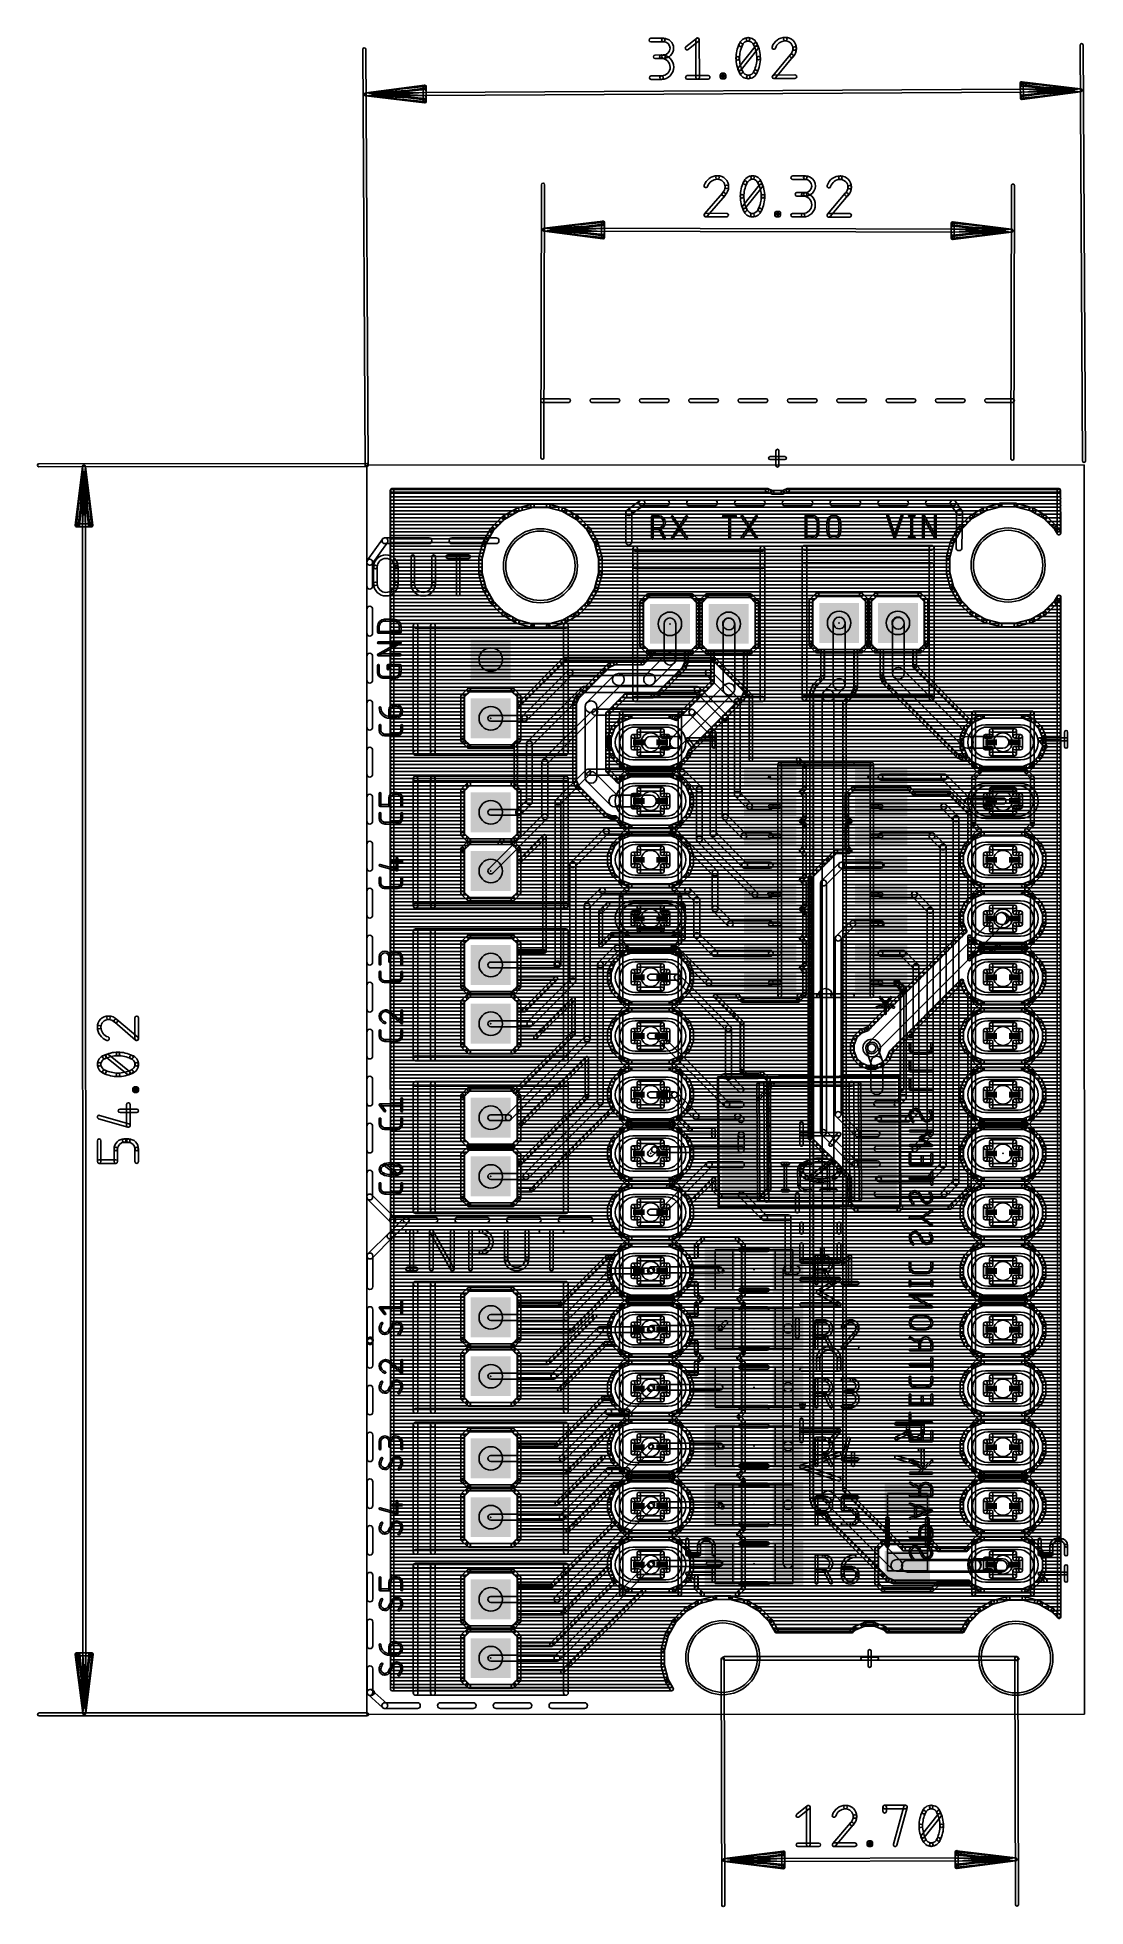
# Model space of a CAD drawing. Extents: x -14.3 to 31.1, y -8.3 to 72.5.
import ezdxf

# ---------------------------------------------------------------- set-up
doc = ezdxf.new("R2010")
doc.units = 0
for name, color, linetype in [('1', 22, 'CONTINUOUS'), ('16', 175, 'CONTINUOUS'), ('17', 82, 'CONTINUOUS'), ('18', 82, 'CONTINUOUS'), ('20', 30, 'CONTINUOUS'), ('21', 7, 'CONTINUOUS'), ('22', 7, 'CONTINUOUS'), ('23', 7, 'CONTINUOUS'), ('25', 7, 'CONTINUOUS'), ('29', 7, 'CONTINUOUS'), ('30', 7, 'CONTINUOUS'), ('31', 7, 'CONTINUOUS'), ('44', 7, 'CONTINUOUS'), ('51', 7, 'CONTINUOUS')]:
    doc.layers.add(name, color=color, linetype=linetype)

# ---------------------------------------------------------------- blocks, each defined once
blk = doc.blocks.new('RECT')
blk.add_solid([(-0.5, -0.5), (0.5, -0.5), (-0.5, 0.5), (0.5, 0.5)])
blk = doc.blocks.new('SQUAREP')
blk.add_solid([(-0.5, -0.5), (0.5, -0.5), (-0.5, 0.5), (0.5, 0.5)])
blk = doc.blocks.new('LONGP100')
blk.add_lwpolyline([(-0.5, -0.5), (0.5, -0.5, 1), (0.5, 0.5), (-0.5, 0.5, 1)], format="xyb", close=True)
blk = doc.blocks.new('ROUNDV')
blk.add_circle((0, 0), 0.5)

msp = doc.modelspace()

# ---------------------------------------------------------------- linework, layer by layer
at = {"layer": '1'}
for points in [[(1.0824, 52.85), (17.3078, 52.8552, 1), (17.3078, 53.0076), (1.0824, 53.0024, 1)], [(1.1682, 1.0926), (1.1586, 52.9262, 1), (1.0062, 52.9261), (1.0158, 1.0925, 1)], [(1.0824, 52.8066), (17.4251, 52.8066, 1), (17.4251, 52.959), (1.0824, 52.959, 1)], [(1.0824, 52.6542), (29.92, 52.6542, 1), (29.92, 52.8066), (1.0824, 52.8066, 1)], [(1.0825, 52.5018), (29.9201, 52.5018, 1), (29.9201, 52.6542), (1.0825, 52.6542, 1)], [(17.2786, 52.861), (17.4907, 52.7732, 1), (17.549, 52.914), (17.337, 53.0018, 1)], [(17.5198, 52.7674), (17.9802, 52.7674, 1), (17.9802, 52.9198), (17.5198, 52.9198, 1)], [(18.0093, 52.7732), (18.2221, 52.8613, 1), (18.1637, 53.0021), (17.951, 52.914, 1)], [(18.0749, 52.8066), (29.92, 52.8066, 1), (29.92, 52.959), (18.0749, 52.959, 1)], [(18.1929, 52.8555), (29.92, 52.8592, 1), (29.92, 53.0116), (18.1929, 53.0079, 1)], [(29.8438, 52.9354), (29.8441, 51.0781, 1), (29.9965, 51.0781), (29.9962, 52.9355, 1)], [(1.0825, 52.3494), (29.9201, 52.3494, 1), (29.9201, 52.5018), (1.0825, 52.5018, 1)], [(1.0825, 52.197), (27.3123, 52.197, 1), (27.3123, 52.3494), (1.0825, 52.3494, 1)], [(1.0825, 52.0446), (6.6465, 52.0446, 1), (6.6465, 52.197), (1.0825, 52.197, 1)], [(1.0826, 51.8922), (6.3036, 51.8922, 1), (6.3036, 52.0446), (1.0826, 52.0446, 1)], [(1.0826, 51.7398), (6.0397, 51.7398, 1), (6.0397, 51.8922), (1.0826, 51.8922, 1)], [(1.0826, 51.5874), (5.8317, 51.5874, 1), (5.8317, 51.7398), (1.0826, 51.7398, 1)], [(5.8543, 51.794), (5.3716, 51.3113, 1), (5.4794, 51.2036), (5.962, 51.6862, 1)], [(6.4611, 52.1473), (5.8701, 51.8061, 1), (5.9463, 51.6741), (6.5373, 52.0153, 1)], [(7.1388, 52.3316), (6.4795, 52.1549, 1), (6.519, 52.0077), (7.1783, 52.1844, 1)], [(7.8411, 52.3342), (7.1585, 52.3342, 1), (7.1585, 52.1818), (7.8411, 52.1818, 1)], [(8.5201, 52.1549), (7.8608, 52.3316, 1), (7.8213, 52.1844), (8.4806, 52.0077, 1)], [(8.3531, 52.0446), (26.7436, 52.0446, 1), (26.7436, 52.197), (8.3531, 52.197, 1)], [(9.1295, 51.8061), (8.5385, 52.1473, 1), (8.4622, 52.0153), (9.0533, 51.6741, 1)], [(8.696, 51.8922), (26.4683, 51.8922, 1), (26.4683, 52.0446), (8.696, 52.0446, 1)], [(8.9599, 51.7398), (26.2043, 51.7398, 1), (26.2043, 51.8922), (8.9599, 51.8922, 1)], [(9.628, 51.3113), (9.1453, 51.794, 1), (9.0376, 51.6862), (9.5202, 51.2036, 1)], [(9.1679, 51.5874), (26.0211, 51.5874, 1), (26.0211, 51.7398), (9.1679, 51.7398, 1)], [(26.0775, 51.8278), (25.5948, 51.3451, 1), (25.7026, 51.2374), (26.1852, 51.72, 1)], [(26.6843, 52.1811), (26.0933, 51.8399, 1), (26.1695, 51.7079), (26.7605, 52.0491, 1)], [(27.362, 52.3654), (26.7027, 52.1887, 1), (26.7422, 52.0415), (27.4015, 52.2182, 1)], [(28.0643, 52.368), (27.3817, 52.368, 1), (27.3817, 52.2156), (28.0643, 52.2156, 1)], [(28.7433, 52.1887), (28.084, 52.3654, 1), (28.0445, 52.2182), (28.7038, 52.0415, 1)], [(28.1337, 52.197), (29.9201, 52.197, 1), (29.9201, 52.3494), (28.1337, 52.3494, 1)], [(28.7024, 52.0446), (29.9202, 52.0446, 1), (29.9202, 52.197), (28.7024, 52.197, 1)], [(29.3527, 51.8399), (28.7617, 52.1811, 1), (28.6854, 52.0491), (29.2765, 51.7079, 1)], [(28.9777, 51.8922), (29.9202, 51.8922, 1), (29.9202, 52.0446), (28.9777, 52.0446, 1)], [(29.2417, 51.7398), (29.9202, 51.7398, 1), (29.9202, 51.8922), (29.2417, 51.8922, 1)], [(29.8512, 51.3451), (29.3685, 51.8278, 1), (29.2608, 51.72), (29.7434, 51.2374, 1)], [(29.4249, 51.5874), (29.9202, 51.5874, 1), (29.9202, 51.7398), (29.4249, 51.7398, 1)], [(1.0827, 51.435), (5.6793, 51.435, 1), (5.6793, 51.5874), (1.0827, 51.5874, 1)], [(1.0827, 51.2826), (5.5269, 51.2826, 1), (5.5269, 51.435), (1.0827, 51.435, 1)], [(1.0827, 51.1302), (5.3961, 51.1302, 1), (5.3961, 51.2826), (1.0827, 51.2826, 1)], [(1.0827, 50.9778), (5.3081, 50.9778, 1), (5.3081, 51.1302), (1.0827, 51.1302, 1)], [(1.0828, 50.8254), (5.2201, 50.8254, 1), (5.2201, 50.9778), (1.0828, 50.9778, 1)], [(5.3595, 51.2955), (5.0183, 50.7045, 1), (5.1502, 50.6282), (5.4915, 51.2193, 1)], [(9.3203, 51.435), (25.8687, 51.435, 1), (25.8687, 51.5874), (9.3203, 51.5874, 1)], [(9.4727, 51.2826), (25.7163, 51.2826, 1), (25.7163, 51.435), (9.4727, 51.435, 1)], [(9.9813, 50.7045), (9.6401, 51.2955, 1), (9.5081, 51.2193), (9.8493, 50.6282, 1)], [(9.6035, 51.1302), (25.5997, 51.1302, 1), (25.5997, 51.2826), (9.6035, 51.2826, 1)], [(9.6915, 50.9778), (25.5118, 50.9778, 1), (25.5118, 51.1302), (9.6915, 51.1302, 1)], [(9.7795, 50.8254), (25.4238, 50.8254, 1), (25.4238, 50.9778), (9.7795, 50.9778, 1)], [(25.5827, 51.3293), (25.2415, 50.7383, 1), (25.3734, 50.662), (25.7147, 51.2531, 1)], [(29.5773, 51.435), (29.9203, 51.435, 1), (29.9203, 51.5874), (29.5773, 51.5874, 1)], [(29.7297, 51.2826), (29.9203, 51.2826, 1), (29.9203, 51.435), (29.7297, 51.435, 1)], [(29.9863, 51.1162), (29.8633, 51.3293, 1), (29.7313, 51.2531), (29.8544, 51.04, 1)], [(29.8463, 51.1302), (29.9203, 51.1302, 1), (29.9203, 51.2826), (29.8463, 51.2826, 1)], [(1.0828, 50.673), (5.1321, 50.673, 1), (5.1321, 50.8254), (1.0828, 50.8254, 1)], [(1.0828, 50.5206), (5.0656, 50.5206, 1), (5.0656, 50.673), (1.0828, 50.673, 1)], [(1.0829, 50.3682), (5.0248, 50.3682, 1), (5.0248, 50.5206), (1.0829, 50.5206, 1)], [(1.0829, 50.2158), (4.984, 50.2158, 1), (4.984, 50.3682), (1.0829, 50.3682, 1)], [(1.0829, 50.0634), (4.9431, 50.0634, 1), (4.9431, 50.2158), (1.0829, 50.2158, 1)], [(5.0107, 50.6861), (4.834, 50.0268, 1), (4.9812, 49.9873), (5.1579, 50.6466, 1)], [(9.8675, 50.673), (25.3358, 50.673, 1), (25.3358, 50.8254), (9.8675, 50.8254, 1)], [(10.1656, 50.0268), (9.9889, 50.6861, 1), (9.8417, 50.6466), (10.0184, 49.9873, 1)], [(9.934, 50.5206), (25.2798, 50.5206, 1), (25.2798, 50.673), (9.934, 50.673, 1)], [(9.9748, 50.3682), (25.2389, 50.3682, 1), (25.2389, 50.5206), (9.9748, 50.5206, 1)], [(10.0157, 50.2158), (25.1981, 50.2158, 1), (25.1981, 50.3682), (10.0157, 50.3682, 1)], [(10.0565, 50.0634), (25.1573, 50.0634, 1), (25.1573, 50.2158), (10.0565, 50.2158, 1)], [(25.2339, 50.7199), (25.0572, 50.0606, 1), (25.2044, 50.0211), (25.3811, 50.6804, 1)], [(25.0546, 50.0409), (25.0546, 49.3583, 1), (25.207, 49.3583), (25.207, 50.0409, 1)], [(1.0829, 49.911), (4.9076, 49.911, 1), (4.9076, 50.0634), (1.0829, 50.0634, 1)], [(1.083, 49.7586), (4.9076, 49.7586, 1), (4.9076, 49.911), (1.083, 49.911, 1)], [(1.083, 49.6062), (4.9076, 49.6062, 1), (4.9076, 49.7586), (1.083, 49.7586, 1)], [(1.083, 49.4538), (4.9076, 49.4538, 1), (4.9076, 49.6062), (1.083, 49.6062, 1)], [(1.0831, 49.3014), (4.9076, 49.3014, 1), (4.9076, 49.4538), (1.0831, 49.4538, 1)], [(4.8314, 50.0071), (4.8314, 49.3245, 1), (4.9838, 49.3245), (4.9838, 50.0071, 1)], [(4.834, 49.3048), (5.0107, 48.6455, 1), (5.1579, 48.685), (4.9812, 49.3443, 1)], [(9.9889, 48.6455), (10.1656, 49.3048, 1), (10.0184, 49.3443), (9.8417, 48.685, 1)], [(10.1682, 49.3245), (10.1682, 50.0071, 1), (10.0158, 50.0071), (10.0158, 49.3245, 1)], [(10.092, 49.911), (25.1308, 49.911, 1), (25.1308, 50.0634), (10.092, 50.0634, 1)], [(10.092, 49.7586), (25.1308, 49.7586, 1), (25.1308, 49.911), (10.092, 49.911, 1)], [(10.092, 49.6062), (25.1308, 49.6062, 1), (25.1308, 49.7586), (10.092, 49.7586, 1)], [(10.092, 49.4538), (25.1308, 49.4538, 1), (25.1308, 49.6062), (10.092, 49.6062, 1)], [(10.092, 49.3014), (25.1308, 49.3014, 1), (25.1308, 49.4538), (10.092, 49.4538, 1)], [(25.0572, 49.3386), (25.2339, 48.6793, 1), (25.3811, 48.7188), (25.2044, 49.3781, 1)], [(1.0831, 49.149), (4.9342, 49.149, 1), (4.9342, 49.3014), (1.0831, 49.3014, 1)], [(1.0831, 48.9966), (4.9751, 48.9966, 1), (4.9751, 49.149), (1.0831, 49.149, 1)], [(1.0831, 48.8442), (5.0159, 48.8442, 1), (5.0159, 48.9966), (1.0831, 48.9966, 1)], [(1.0832, 48.6918), (5.0567, 48.6918, 1), (5.0567, 48.8442), (1.0832, 48.8442, 1)], [(1.0832, 48.5394), (5.1129, 48.5394, 1), (5.1129, 48.6918), (1.0832, 48.6918, 1)], [(1.0832, 48.387), (5.2009, 48.387, 1), (5.2009, 48.5394), (1.0832, 48.5394, 1)], [(5.0183, 48.6271), (5.3595, 48.0361, 1), (5.4915, 48.1123), (5.1502, 48.7033, 1)], [(9.6401, 48.0361), (9.9813, 48.6271, 1), (9.8493, 48.7033), (9.5081, 48.1123, 1)], [(9.7987, 48.387), (25.4436, 48.387, 1), (25.4436, 48.5394), (9.7987, 48.5394, 1)], [(9.8867, 48.5394), (25.3556, 48.5394, 1), (25.3556, 48.6918), (9.8867, 48.6918, 1)], [(9.9429, 48.6918), (25.289, 48.6918, 1), (25.289, 48.8442), (9.9429, 48.8442, 1)], [(9.9837, 48.8442), (25.2481, 48.8442, 1), (25.2481, 48.9966), (9.9837, 48.9966, 1)], [(10.0245, 48.9966), (25.2073, 48.9966, 1), (25.2073, 49.149), (10.0245, 49.149, 1)], [(10.0654, 49.149), (25.1665, 49.149, 1), (25.1665, 49.3014), (10.0654, 49.3014, 1)], [(25.2415, 48.6609), (25.5827, 48.0699, 1), (25.7147, 48.1461), (25.3734, 48.7371, 1)], [(1.0833, 48.2346), (5.2889, 48.2346, 1), (5.2889, 48.387), (1.0833, 48.387, 1)], [(1.0833, 48.0822), (5.3769, 48.0822, 1), (5.3769, 48.2346), (1.0833, 48.2346, 1)], [(1.0833, 47.9298), (5.4937, 47.9298, 1), (5.4937, 48.0822), (1.0833, 48.0822, 1)], [(1.0833, 47.7774), (5.6461, 47.7774, 1), (5.6461, 47.9298), (1.0833, 47.9298, 1)], [(1.0834, 47.625), (5.7985, 47.625, 1), (5.7985, 47.7774), (1.0834, 47.7774, 1)], [(5.3716, 48.0203), (5.8543, 47.5376, 1), (5.962, 47.6454), (5.4794, 48.128, 1)], [(9.1453, 47.5376), (9.628, 48.0203, 1), (9.5202, 48.128), (9.0376, 47.6454, 1)], [(9.2011, 47.625), (11.8808, 47.625, 1), (11.8808, 47.7774), (9.2011, 47.7774, 1)], [(9.3535, 47.7774), (11.8808, 47.7774, 1), (11.8808, 47.9298), (9.3535, 47.9298, 1)], [(9.5059, 47.9298), (11.8808, 47.9298, 1), (11.8808, 48.0822), (9.5059, 48.0822, 1)], [(9.6227, 48.0822), (11.9318, 48.0822, 1), (11.9318, 48.2346), (9.6227, 48.2346, 1)], [(9.7107, 48.2346), (12.0842, 48.2346, 1), (12.0842, 48.387), (9.7107, 48.387, 1)], [(12.0947, 48.4291), (11.8269, 48.1613, 1), (11.9347, 48.0535), (12.2025, 48.3213, 1)], [(11.8046, 48.1074), (11.8046, 46.2046, 1), (11.957, 46.2046), (11.957, 48.1074, 1)], [(14.0514, 48.4514), (12.1486, 48.4514, 1), (12.1486, 48.299), (14.0514, 48.299, 1)], [(14.3731, 48.1613), (14.1053, 48.4291, 1), (13.9975, 48.3213), (14.2653, 48.0535, 1)], [(14.1158, 48.2346), (14.6242, 48.2346, 1), (14.6242, 48.387), (14.1158, 48.387, 1)], [(14.2682, 48.0822), (14.4718, 48.0822, 1), (14.4718, 48.2346), (14.2682, 48.2346, 1)], [(14.3954, 46.2046), (14.3954, 48.1074, 1), (14.243, 48.1074), (14.243, 46.2046, 1)], [(14.3192, 47.9298), (14.4208, 47.9298, 1), (14.4208, 48.0822), (14.3192, 48.0822, 1)], [(14.3192, 47.7774), (14.4208, 47.7774, 1), (14.4208, 47.9298), (14.3192, 47.9298, 1)], [(14.3192, 47.625), (14.4208, 47.625, 1), (14.4208, 47.7774), (14.3192, 47.7774, 1)], [(14.6347, 48.4291), (14.3669, 48.1613, 1), (14.4747, 48.0535), (14.7425, 48.3213, 1)], [(14.3446, 48.1074), (14.3446, 46.2046, 1), (14.497, 46.2046), (14.497, 48.1074, 1)], [(16.5914, 48.4514), (14.6886, 48.4514, 1), (14.6886, 48.299), (16.5914, 48.299, 1)], [(16.9131, 48.1613), (16.6453, 48.4291, 1), (16.5375, 48.3213), (16.8053, 48.0535, 1)], [(16.6558, 48.2346), (19.3622, 48.2346, 1), (19.3622, 48.387), (16.6558, 48.387, 1)], [(16.8082, 48.0822), (19.2098, 48.0822, 1), (19.2098, 48.2346), (16.8082, 48.2346, 1)], [(16.9354, 46.2046), (16.9354, 48.1074, 1), (16.783, 48.1074), (16.783, 46.2046, 1)], [(16.8592, 47.9298), (19.1988, 47.9298, 1), (19.1988, 48.0822), (16.8592, 48.0822, 1)], [(16.8592, 47.7774), (19.1988, 47.7774, 1), (19.1988, 47.9298), (16.8592, 47.9298, 1)], [(16.8592, 47.625), (19.1988, 47.625, 1), (19.1988, 47.7774), (16.8592, 47.7774, 1)], [(19.4127, 48.4691), (19.1449, 48.2013, 1), (19.2527, 48.0935), (19.5205, 48.3613, 1)], [(19.1226, 48.1474), (19.1226, 46.2446, 1), (19.275, 46.2446), (19.275, 48.1474, 1)], [(21.3694, 48.4914), (19.4666, 48.4914, 1), (19.4666, 48.339), (21.3694, 48.339, 1)], [(21.6911, 48.2013), (21.4233, 48.4691, 1), (21.3155, 48.3613), (21.5833, 48.0935, 1)], [(21.4738, 48.2346), (21.9022, 48.2346, 1), (21.9022, 48.387), (21.4738, 48.387, 1)], [(21.6262, 48.0822), (21.7498, 48.0822, 1), (21.7498, 48.2346), (21.6262, 48.2346, 1)], [(21.7134, 46.2446), (21.7134, 48.1474, 1), (21.561, 48.1474), (21.561, 46.2446, 1)], [(21.6372, 47.9298), (21.7388, 47.9298, 1), (21.7388, 48.0822), (21.6372, 48.0822, 1)], [(21.6372, 47.7774), (21.7388, 47.7774, 1), (21.7388, 47.9298), (21.6372, 47.9298, 1)], [(21.6372, 47.625), (21.7388, 47.625, 1), (21.7388, 47.7774), (21.6372, 47.7774, 1)], [(21.9527, 48.4691), (21.6849, 48.2013, 1), (21.7927, 48.0935), (22.0605, 48.3613, 1)], [(21.6626, 48.1474), (21.6626, 46.2446, 1), (21.815, 46.2446), (21.815, 48.1474, 1)], [(23.9094, 48.4914), (22.0066, 48.4914, 1), (22.0066, 48.339), (23.9094, 48.339, 1)], [(24.2311, 48.2013), (23.9633, 48.4691, 1), (23.8555, 48.3613), (24.1233, 48.0935, 1)], [(24.0138, 48.2346), (25.5316, 48.2346, 1), (25.5316, 48.387), (24.0138, 48.387, 1)], [(24.1662, 48.0822), (25.6196, 48.0822, 1), (25.6196, 48.2346), (24.1662, 48.2346, 1)], [(24.2534, 46.2446), (24.2534, 48.1474, 1), (24.101, 48.1474), (24.101, 46.2446, 1)], [(24.1772, 47.9298), (25.7507, 47.9298, 1), (25.7507, 48.0822), (24.1772, 48.0822, 1)], [(24.1772, 47.7774), (25.9031, 47.7774, 1), (25.9031, 47.9298), (24.1772, 47.9298, 1)], [(24.1772, 47.625), (26.0555, 47.625, 1), (26.0555, 47.7774), (24.1772, 47.7774, 1)], [(25.5948, 48.0541), (26.0775, 47.5714, 1), (26.1852, 47.6792), (25.7026, 48.1618, 1)], [(26.0933, 47.5593), (26.6843, 47.2181, 1), (26.7605, 47.35), (26.1695, 47.6913, 1)], [(28.7617, 47.2181), (29.3527, 47.5593, 1), (29.2765, 47.6913), (28.6854, 47.35, 1)], [(29.3685, 47.5714), (29.8512, 48.0541, 1), (29.7434, 48.1618), (29.2608, 47.6792, 1)], [(29.3905, 47.625), (29.921, 47.625, 1), (29.921, 47.7774), (29.3905, 47.7774, 1)], [(29.5429, 47.7774), (29.9209, 47.7774, 1), (29.9209, 47.9298), (29.5429, 47.9298, 1)], [(29.6953, 47.9298), (29.9209, 47.9298, 1), (29.9209, 48.0822), (29.6953, 48.0822, 1)], [(29.8633, 48.0699), (29.9868, 48.2839, 1), (29.8549, 48.3601), (29.7313, 48.1461, 1)], [(29.8264, 48.0822), (29.9209, 48.0822, 1), (29.9209, 48.2346), (29.8264, 48.2346, 1)], [(29.9144, 48.2346), (29.9209, 48.2346, 1), (29.9209, 48.387), (29.9144, 48.387, 1)], [(29.8447, 48.322), (29.8528, 4.2239, 1), (30.0052, 4.2239), (29.9971, 48.322, 1)], [(1.0834, 47.4726), (5.9822, 47.4726, 1), (5.9822, 47.625), (1.0834, 47.625, 1)], [(1.0834, 47.3202), (6.2461, 47.3202, 1), (6.2461, 47.4726), (1.0834, 47.4726, 1)], [(1.0835, 47.1678), (6.5226, 47.1678, 1), (6.5226, 47.3202), (1.0835, 47.3202, 1)], [(1.0835, 47.0154), (7.0914, 47.0154, 1), (7.0914, 47.1678), (1.0835, 47.1678, 1)], [(1.0835, 46.863), (11.8808, 46.863, 1), (11.8808, 47.0154), (1.0835, 47.0154, 1)], [(5.8701, 47.5255), (6.4611, 47.1843, 1), (6.5373, 47.3162), (5.9463, 47.6575, 1)], [(6.4795, 47.1767), (7.1388, 47, 1), (7.1783, 47.1472), (6.519, 47.3239, 1)], [(7.1585, 46.9974), (7.8411, 46.9974, 1), (7.8411, 47.1498), (7.1585, 47.1498, 1)], [(7.8608, 47), (8.5201, 47.1767, 1), (8.4806, 47.3239), (7.8213, 47.1472, 1)], [(7.9082, 47.0154), (11.8808, 47.0154, 1), (11.8808, 47.1678), (7.9082, 47.1678, 1)], [(8.477, 47.1678), (11.8808, 47.1678, 1), (11.8808, 47.3202), (8.477, 47.3202, 1)], [(8.5385, 47.1843), (9.1295, 47.5255, 1), (9.0533, 47.6575), (8.4622, 47.3162, 1)], [(8.7535, 47.3202), (11.8808, 47.3202, 1), (11.8808, 47.4726), (8.7535, 47.4726, 1)], [(9.0174, 47.4726), (11.8808, 47.4726, 1), (11.8808, 47.625), (9.0174, 47.625, 1)], [(14.3192, 47.4726), (14.4208, 47.4726, 1), (14.4208, 47.625), (14.3192, 47.625, 1)], [(14.3192, 47.3202), (14.4208, 47.3202, 1), (14.4208, 47.4726), (14.3192, 47.4726, 1)], [(14.3192, 47.1678), (14.4208, 47.1678, 1), (14.4208, 47.3202), (14.3192, 47.3202, 1)], [(14.3192, 47.0154), (14.4208, 47.0154, 1), (14.4208, 47.1678), (14.3192, 47.1678, 1)], [(14.3192, 46.863), (14.4208, 46.863, 1), (14.4208, 47.0154), (14.3192, 47.0154, 1)], [(16.8592, 47.4726), (19.1988, 47.4726, 1), (19.1988, 47.625), (16.8592, 47.625, 1)], [(16.8592, 47.3202), (19.1988, 47.3202, 1), (19.1988, 47.4726), (16.8592, 47.4726, 1)], [(16.8592, 47.1678), (19.1988, 47.1678, 1), (19.1988, 47.3202), (16.8592, 47.3202, 1)], [(16.8592, 47.0154), (19.1988, 47.0154, 1), (19.1988, 47.1678), (16.8592, 47.1678, 1)], [(16.8592, 46.863), (19.1988, 46.863, 1), (19.1988, 47.0154), (16.8592, 47.0154, 1)], [(21.6372, 47.4726), (21.7388, 47.4726, 1), (21.7388, 47.625), (21.6372, 47.625, 1)], [(21.6372, 47.3202), (21.7388, 47.3202, 1), (21.7388, 47.4726), (21.6372, 47.4726, 1)], [(21.6372, 47.1678), (21.7388, 47.1678, 1), (21.7388, 47.3202), (21.6372, 47.3202, 1)], [(21.6372, 47.0154), (21.7388, 47.0154, 1), (21.7388, 47.1678), (21.6372, 47.1678, 1)], [(21.6372, 46.863), (21.7388, 46.863, 1), (21.7388, 47.0154), (21.6372, 47.0154, 1)], [(22.7784, 47.0164), (22.7964, 46.9984, 1), (23.1556, 47.3576), (23.1376, 47.3756, 1)], [(22.722, 47.178), (22.722, 45.014, 1), (23.23, 45.014), (23.23, 47.178, 1)], [(24.1772, 47.4726), (26.2639, 47.4726, 1), (26.2639, 47.625), (24.1772, 47.625, 1)], [(24.1772, 47.3202), (26.5279, 47.3202, 1), (26.5279, 47.4726), (24.1772, 47.4726, 1)], [(24.1772, 47.1678), (26.8719, 47.1678, 1), (26.8719, 47.3202), (24.1772, 47.3202, 1)], [(24.1772, 47.0154), (29.9211, 47.0154, 1), (29.9211, 47.1678), (24.1772, 47.1678, 1)], [(24.1772, 46.863), (29.9211, 46.863, 1), (29.9211, 47.0154), (24.1772, 47.0154, 1)], [(26.7027, 47.2105), (27.362, 47.0338, 1), (27.4015, 47.181), (26.7422, 47.3577, 1)], [(27.3817, 47.0312), (28.0643, 47.0312, 1), (28.0643, 47.1836), (27.3817, 47.1836, 1)], [(28.084, 47.0338), (28.7433, 47.2105, 1), (28.7038, 47.3577), (28.0445, 47.181, 1)], [(28.5741, 47.1678), (29.9211, 47.1678, 1), (29.9211, 47.3202), (28.5741, 47.3202, 1)], [(28.9181, 47.3202), (29.921, 47.3202, 1), (29.921, 47.4726), (28.9181, 47.4726, 1)], [(29.1821, 47.4726), (29.921, 47.4726, 1), (29.921, 47.625), (29.1821, 47.625, 1)], [(1.0835, 46.7106), (11.8808, 46.7106, 1), (11.8808, 46.863), (1.0835, 46.863, 1)], [(1.0836, 46.5582), (11.8808, 46.5582, 1), (11.8808, 46.7106), (1.0836, 46.7106, 1)], [(1.0836, 46.4058), (11.8808, 46.4058, 1), (11.8808, 46.5582), (1.0836, 46.5582, 1)], [(1.0836, 46.2534), (11.8808, 46.2534, 1), (11.8808, 46.4058), (1.0836, 46.4058, 1)], [(1.0836, 46.101), (11.9082, 46.101, 1), (11.9082, 46.2534), (1.0836, 46.2534, 1)], [(1.0837, 45.9486), (12.0606, 45.9486, 1), (12.0606, 46.101), (1.0837, 46.101, 1)], [(11.8269, 46.1507), (12.0947, 45.8829, 1), (12.2025, 45.9907), (11.9347, 46.2585, 1)], [(14.1053, 45.8829), (14.3731, 46.1507, 1), (14.2653, 46.2585), (13.9975, 45.9907, 1)], [(14.1394, 45.9486), (14.6006, 45.9486, 1), (14.6006, 46.101), (14.1394, 46.101, 1)], [(14.2918, 46.101), (14.4482, 46.101, 1), (14.4482, 46.2534), (14.2918, 46.2534, 1)], [(14.3192, 46.7106), (14.4208, 46.7106, 1), (14.4208, 46.863), (14.3192, 46.863, 1)], [(14.3192, 46.5582), (14.4208, 46.5582, 1), (14.4208, 46.7106), (14.3192, 46.7106, 1)], [(14.3192, 46.4058), (14.4208, 46.4058, 1), (14.4208, 46.5582), (14.3192, 46.5582, 1)], [(14.3192, 46.2534), (14.4208, 46.2534, 1), (14.4208, 46.4058), (14.3192, 46.4058, 1)], [(14.3669, 46.1507), (14.6347, 45.8829, 1), (14.7425, 45.9907), (14.4747, 46.2585, 1)], [(16.6453, 45.8829), (16.9131, 46.1507, 1), (16.8053, 46.2585), (16.5375, 45.9907, 1)], [(16.6794, 45.9486), (19.4186, 45.9486, 1), (19.4186, 46.101), (16.6794, 46.101, 1)], [(16.8318, 46.101), (19.2662, 46.101, 1), (19.2662, 46.2534), (16.8318, 46.2534, 1)], [(16.8592, 46.7106), (19.1988, 46.7106, 1), (19.1988, 46.863), (16.8592, 46.863, 1)], [(16.8592, 46.5582), (19.1988, 46.5582, 1), (19.1988, 46.7106), (16.8592, 46.7106, 1)], [(16.8592, 46.4058), (19.1988, 46.4058, 1), (19.1988, 46.5582), (16.8592, 46.5582, 1)], [(16.8592, 46.2534), (19.1988, 46.2534, 1), (19.1988, 46.4058), (16.8592, 46.4058, 1)], [(19.1449, 46.1907), (19.4127, 45.9229, 1), (19.5205, 46.0307), (19.2527, 46.2985, 1)], [(21.4233, 45.9229), (21.6911, 46.1907, 1), (21.5833, 46.2985), (21.3155, 46.0307, 1)], [(21.4174, 45.9486), (21.9586, 45.9486, 1), (21.9586, 46.101), (21.4174, 46.101, 1)], [(21.5698, 46.101), (21.8062, 46.101, 1), (21.8062, 46.2534), (21.5698, 46.2534, 1)], [(21.6372, 46.7106), (21.7388, 46.7106, 1), (21.7388, 46.863), (21.6372, 46.863, 1)], [(21.6372, 46.5582), (21.7388, 46.5582, 1), (21.7388, 46.7106), (21.6372, 46.7106, 1)], [(21.6372, 46.4058), (21.7388, 46.4058, 1), (21.7388, 46.5582), (21.6372, 46.5582, 1)], [(21.6372, 46.2534), (21.7388, 46.2534, 1), (21.7388, 46.4058), (21.6372, 46.4058, 1)], [(21.6849, 46.1907), (21.9527, 45.9229, 1), (22.0605, 46.0307), (21.7927, 46.2985, 1)], [(23.9633, 45.9229), (24.2311, 46.1907, 1), (24.1233, 46.2985), (23.8555, 46.0307, 1)], [(23.9574, 45.9486), (29.9213, 45.9486, 1), (29.9213, 46.101), (23.9574, 46.101, 1)], [(24.1098, 46.101), (29.9213, 46.101, 1), (29.9213, 46.2534), (24.1098, 46.2534, 1)], [(24.1772, 46.7106), (29.9211, 46.7106, 1), (29.9211, 46.863), (24.1772, 46.863, 1)], [(24.1772, 46.5582), (29.9212, 46.5582, 1), (29.9212, 46.7106), (24.1772, 46.7106, 1)], [(24.1772, 46.4058), (29.9212, 46.4058, 1), (29.9212, 46.5582), (24.1772, 46.5582, 1)], [(24.1772, 46.2534), (29.9212, 46.2534, 1), (29.9212, 46.4058), (24.1772, 46.4058, 1)], [(1.0837, 45.7962), (22.2648, 45.7962, 1), (22.2648, 45.9486), (1.0837, 45.9486, 1)], [(1.0837, 45.6438), (22.2648, 45.6438, 1), (22.2648, 45.7962), (1.0837, 45.7962, 1)], [(1.0838, 45.4914), (8.4834, 45.4914, 1), (8.4834, 45.6438), (1.0838, 45.6438, 1)], [(1.0838, 45.339), (8.331, 45.339, 1), (8.331, 45.4914), (1.0838, 45.4914, 1)], [(1.0838, 45.1866), (8.1786, 45.1866, 1), (8.1786, 45.339), (1.0838, 45.339, 1)], [(8.4881, 45.6801), (6.5193, 43.7113, 1), (6.6271, 43.6035), (8.5959, 45.5723, 1)], [(15.006, 45.7024), (8.542, 45.7024, 1), (8.542, 45.55), (15.006, 45.55, 1)], [(12.1486, 45.8606), (14.0514, 45.8606, 1), (14.0514, 46.013), (12.1486, 46.013, 1)], [(14.6886, 45.8606), (16.5914, 45.8606, 1), (16.5914, 46.013), (14.6886, 46.013, 1)], [(16.6541, 44.0859), (15.0599, 45.6801, 1), (14.9521, 45.5723), (16.5463, 43.9781, 1)], [(15.0646, 45.4914), (22.2648, 45.4914, 1), (22.2648, 45.6438), (15.0646, 45.6438, 1)], [(15.217, 45.339), (22.2648, 45.339, 1), (22.2648, 45.4914), (15.217, 45.4914, 1)], [(15.3694, 45.1866), (22.2648, 45.1866, 1), (22.2648, 45.339), (15.3694, 45.339, 1)], [(19.4666, 45.9006), (21.3694, 45.9006, 1), (21.3694, 46.053), (19.4666, 46.053, 1)], [(22.0066, 45.9006), (22.2648, 45.9006, 1), (22.2648, 46.053), (22.0066, 46.053, 1)], [(22.1886, 45.9768), (22.1886, 44.8725, 1), (22.341, 44.8725), (22.341, 45.9768, 1)], [(22.7964, 44.8344), (25.7764, 41.8544, 1), (26.1356, 42.2136), (23.1556, 45.1936, 1)], [(23.7634, 45.3086), (23.7634, 45.9768, 1), (23.611, 45.9768), (23.611, 45.3086, 1)], [(23.6872, 45.9006), (23.9094, 45.9006, 1), (23.9094, 46.053), (23.6872, 46.053, 1)], [(23.6872, 45.7962), (29.9213, 45.7962, 1), (29.9213, 45.9486), (23.6872, 45.9486, 1)], [(23.6872, 45.6438), (29.9213, 45.6438, 1), (29.9213, 45.7962), (23.6872, 45.7962, 1)], [(23.6872, 45.4914), (29.9214, 45.4914, 1), (29.9214, 45.6438), (23.6872, 45.6438, 1)], [(23.6872, 45.339), (29.9214, 45.339, 1), (29.9214, 45.4914), (23.6872, 45.4914, 1)], [(26.1653, 42.9382), (23.7411, 45.3625, 1), (23.6333, 45.2547), (26.0575, 42.8305, 1)], [(23.733, 45.1866), (29.9214, 45.1866, 1), (29.9214, 45.339), (23.733, 45.339, 1)], [(1.0838, 45.0342), (8.0262, 45.0342, 1), (8.0262, 45.1866), (1.0838, 45.1866, 1)], [(1.0839, 44.8818), (7.8738, 44.8818, 1), (7.8738, 45.0342), (1.0839, 45.0342, 1)], [(1.0839, 44.7294), (7.7214, 44.7294, 1), (7.7214, 44.8818), (1.0839, 44.8818, 1)], [(1.0839, 44.577), (7.569, 44.577, 1), (7.569, 44.7294), (1.0839, 44.7294, 1)], [(1.084, 44.4246), (7.4166, 44.4246, 1), (7.4166, 44.577), (1.084, 44.577, 1)], [(8.6942, 45.1318), (6.7242, 43.1618, 1), (6.9038, 42.9822), (8.8738, 44.9522, 1)], [(14.764, 45.169), (8.784, 45.169, 1), (8.784, 44.915), (14.764, 44.915, 1)], [(16.1058, 43.8798), (14.8538, 45.1318, 1), (14.6742, 44.9522), (15.9262, 43.7002, 1)], [(15.5218, 45.0342), (22.2648, 45.0342, 1), (22.2648, 45.1866), (15.5218, 45.1866, 1)], [(15.6742, 44.8818), (22.2648, 44.8818, 1), (22.2648, 45.0342), (15.6742, 45.0342, 1)], [(15.8266, 44.7294), (22.2925, 44.7294, 1), (22.2925, 44.8818), (15.8266, 44.8818, 1)], [(15.979, 44.577), (22.3556, 44.577, 1), (22.3556, 44.7294), (15.979, 44.7294, 1)], [(16.1314, 44.4246), (22.4834, 44.4246, 1), (22.4834, 44.577), (16.1314, 44.577, 1)], [(22.1944, 44.8434), (22.3027, 44.582, 1), (22.4435, 44.6403), (22.3352, 44.9017, 1)], [(22.3192, 44.5573), (22.5193, 44.3572, 1), (22.627, 44.465), (22.427, 44.665, 1)], [(22.5731, 44.3349), (22.5731, 44.3349, 1), (22.5731, 44.4873), (22.5731, 44.4873, 1)], [(22.5193, 44.3572), (25.2992, 41.5773, 1), (25.407, 41.685), (22.627, 44.465, 1)], [(23.8854, 45.0342), (29.9215, 45.0342, 1), (29.9215, 45.1866), (23.8854, 45.1866, 1)], [(24.0378, 44.8818), (29.9215, 44.8818, 1), (29.9215, 45.0342), (24.0378, 45.0342, 1)], [(24.1902, 44.7294), (29.9215, 44.7294, 1), (29.9215, 44.8818), (24.1902, 44.8818, 1)], [(24.3426, 44.577), (29.9215, 44.577, 1), (29.9215, 44.7294), (24.3426, 44.7294, 1)], [(24.495, 44.4246), (29.9216, 44.4246, 1), (29.9216, 44.577), (24.495, 44.577, 1)], [(1.084, 44.2722), (7.2642, 44.2722, 1), (7.2642, 44.4246), (1.084, 44.4246, 1)], [(1.084, 44.1198), (4.3074, 44.1198, 1), (4.3074, 44.2722), (1.084, 44.2722, 1)], [(1.084, 43.9674), (4.155, 43.9674, 1), (4.155, 44.1198), (1.084, 44.1198, 1)], [(1.0841, 43.815), (4.1348, 43.815, 1), (4.1348, 43.9674), (1.0841, 43.9674, 1)], [(1.0841, 43.6626), (4.1348, 43.6626, 1), (4.1348, 43.815), (1.0841, 43.815, 1)], [(1.0841, 43.5102), (4.1348, 43.5102, 1), (4.1348, 43.6626), (1.0841, 43.6626, 1)], [(4.3487, 44.3451), (4.0809, 44.0773, 1), (4.1887, 43.9695), (4.4565, 44.2373, 1)], [(4.0586, 44.0234), (4.0586, 42.1206, 1), (4.211, 42.1206), (4.211, 44.0234, 1)], [(6.3054, 44.3674), (4.4026, 44.3674, 1), (4.4026, 44.215), (6.3054, 44.215, 1)], [(6.6271, 44.0773), (6.3593, 44.3451, 1), (6.2515, 44.2373), (6.5193, 43.9695, 1)], [(6.4006, 44.1198), (7.1118, 44.1198, 1), (7.1118, 44.2722), (6.4006, 44.2722, 1)], [(6.553, 43.9674), (6.9594, 43.9674, 1), (6.9594, 44.1198), (6.553, 44.1198, 1)], [(6.6494, 43.6574), (6.6494, 44.0234, 1), (6.497, 44.0234), (6.497, 43.6574, 1)], [(6.5732, 43.815), (6.807, 43.815, 1), (6.807, 43.9674), (6.5732, 43.9674, 1)], [(6.5732, 43.6626), (6.6546, 43.6626, 1), (6.6546, 43.815), (6.5732, 43.815, 1)], [(9.2802, 44.4078), (6.9302, 42.0578, 1), (7.1098, 41.8782), (9.4598, 44.2282, 1)], [(14.278, 44.445), (9.37, 44.445, 1), (9.37, 44.191), (14.278, 44.191, 1)], [(15.5828, 43.1928), (14.3678, 44.4078, 1), (14.1882, 44.2282), (15.4032, 43.0132, 1)], [(16.143, 39.79), (16.143, 43.79, 1), (15.889, 43.79), (15.889, 39.79, 1)], [(16.2838, 44.2722), (22.6358, 44.2722, 1), (22.6358, 44.4246), (16.2838, 44.4246, 1)], [(16.4362, 44.1198), (22.7882, 44.1198, 1), (22.7882, 44.2722), (16.4362, 44.2722, 1)], [(16.5886, 43.9674), (22.9406, 43.9674, 1), (22.9406, 44.1198), (16.5886, 44.1198, 1)], [(16.6764, 41.292), (16.6764, 44.032, 1), (16.524, 44.032), (16.524, 41.292, 1)], [(16.6002, 43.815), (23.093, 43.815, 1), (23.093, 43.9674), (16.6002, 43.9674, 1)], [(16.6002, 43.6626), (23.2454, 43.6626, 1), (23.2454, 43.815), (16.6002, 43.815, 1)], [(16.6002, 43.5102), (23.3978, 43.5102, 1), (23.3978, 43.6626), (16.6002, 43.6626, 1)], [(24.6474, 44.2722), (29.9216, 44.2722, 1), (29.9216, 44.4246), (24.6474, 44.4246, 1)], [(24.7998, 44.1198), (29.9216, 44.1198, 1), (29.9216, 44.2722), (24.7998, 44.2722, 1)], [(24.9522, 43.9674), (29.9216, 43.9674, 1), (29.9216, 44.1198), (24.9522, 44.1198, 1)], [(25.1046, 43.815), (29.9217, 43.815, 1), (29.9217, 43.9674), (25.1046, 43.9674, 1)], [(25.257, 43.6626), (29.9217, 43.6626, 1), (29.9217, 43.815), (25.257, 43.815, 1)], [(25.4094, 43.5102), (29.9217, 43.5102, 1), (29.9217, 43.6626), (25.4094, 43.6626, 1)], [(1.0842, 43.3578), (4.1348, 43.3578, 1), (4.1348, 43.5102), (1.0842, 43.5102, 1)], [(1.0842, 43.2054), (4.1348, 43.2054, 1), (4.1348, 43.3578), (1.0842, 43.3578, 1)], [(1.0842, 43.053), (4.1348, 43.053, 1), (4.1348, 43.2054), (1.0842, 43.2054, 1)], [(1.0842, 42.9006), (4.1348, 42.9006, 1), (4.1348, 43.053), (1.0842, 43.053, 1)], [(1.0843, 42.7482), (4.1348, 42.7482, 1), (4.1348, 42.9006), (1.0843, 42.9006, 1)], [(6.814, 43.199), (5.354, 43.199, 1), (5.354, 42.945), (6.814, 42.945, 1)], [(9.7602, 43.4278), (7.6042, 41.2718, 1), (7.7838, 41.0922), (9.9398, 43.2482, 1)], [(14.048, 43.465), (9.85, 43.465, 1), (9.85, 43.211), (14.048, 43.211, 1)], [(15.0558, 42.5098), (14.1378, 43.4278, 1), (13.9582, 43.2482), (14.8762, 42.3302, 1)], [(15.62, 38.793), (15.62, 43.103, 1), (15.366, 43.103), (15.366, 38.793, 1)], [(16.6002, 43.3578), (23.5502, 43.3578, 1), (23.5502, 43.5102), (16.6002, 43.5102, 1)], [(16.6002, 43.2054), (23.7026, 43.2054, 1), (23.7026, 43.3578), (16.6002, 43.3578, 1)], [(16.6002, 43.053), (23.855, 43.053, 1), (23.855, 43.2054), (16.6002, 43.2054, 1)], [(16.6002, 42.9006), (24.0074, 42.9006, 1), (24.0074, 43.053), (16.6002, 43.053, 1)], [(16.6002, 42.7482), (24.1598, 42.7482, 1), (24.1598, 42.9006), (16.6002, 42.9006, 1)], [(25.5618, 43.3578), (29.9218, 43.3578, 1), (29.9218, 43.5102), (25.5618, 43.5102, 1)], [(25.7142, 43.2054), (29.9218, 43.2054, 1), (29.9218, 43.3578), (25.7142, 43.3578, 1)], [(25.8666, 43.053), (26.5652, 43.053, 1), (26.5652, 43.2054), (25.8666, 43.2054, 1)], [(26.019, 42.9006), (26.2039, 42.9006, 1), (26.2039, 43.053), (26.019, 43.053, 1)], [(26.1546, 43.0353), (26.0575, 42.9382, 1), (26.1653, 42.8305), (26.2624, 42.9276, 1)], [(26.5901, 43.222), (26.1794, 43.0519, 1), (26.2377, 42.9111), (26.6485, 43.0812, 1)], [(28.3847, 43.2278), (26.6193, 43.2278, 1), (26.6193, 43.0754), (28.3847, 43.0754, 1)], [(28.8246, 43.0519), (28.4139, 43.222, 1), (28.3555, 43.0812), (28.7663, 42.9111, 1)], [(28.4388, 43.053), (29.9218, 43.053, 1), (29.9218, 43.2054), (28.4388, 43.2054, 1)], [(29.1637, 42.721), (28.8494, 43.0353, 1), (28.7416, 42.9276), (29.056, 42.6132, 1)], [(28.8001, 42.9006), (29.9218, 42.9006, 1), (29.9218, 43.053), (28.8001, 43.053, 1)], [(28.9525, 42.7482), (29.9219, 42.7482, 1), (29.9219, 42.9006), (28.9525, 42.9006, 1)], [(1.0843, 42.5958), (4.1348, 42.5958, 1), (4.1348, 42.7482), (1.0843, 42.7482, 1)], [(1.0843, 42.4434), (4.1348, 42.4434, 1), (4.1348, 42.5958), (1.0843, 42.5958, 1)], [(1.0844, 42.291), (4.1348, 42.291, 1), (4.1348, 42.4434), (1.0844, 42.4434, 1)], [(1.0844, 42.1386), (4.1348, 42.1386, 1), (4.1348, 42.291), (1.0844, 42.291, 1)], [(1.0844, 41.9862), (4.193, 41.9862, 1), (4.193, 42.1386), (1.0844, 42.1386, 1)], [(4.0809, 42.0667), (4.3487, 41.7989, 1), (4.4565, 41.9067), (4.1887, 42.1745, 1)], [(6.3593, 41.7989), (6.4897, 41.9293, 1), (6.3819, 42.0371), (6.2515, 41.9067, 1)], [(6.3596, 41.9832), (6.3596, 40.0968, 1), (6.512, 40.0968), (6.512, 41.9832, 1)], [(6.893, 41.968), (6.893, 39.462, 1), (7.147, 39.462), (7.147, 41.968, 1)], [(15.093, 38.08), (15.093, 42.42, 1), (14.839, 42.42), (14.839, 38.08, 1)], [(16.6002, 42.5958), (24.3122, 42.5958, 1), (24.3122, 42.7482), (16.6002, 42.7482, 1)], [(16.6002, 42.4434), (24.4646, 42.4434, 1), (24.4646, 42.5958), (16.6002, 42.5958, 1)], [(16.6002, 42.291), (24.617, 42.291, 1), (24.617, 42.4434), (16.6002, 42.4434, 1)], [(16.6002, 42.1386), (24.7694, 42.1386, 1), (24.7694, 42.291), (16.6002, 42.291, 1)], [(16.6002, 41.9862), (24.9218, 41.9862, 1), (24.9218, 42.1386), (16.6002, 42.1386, 1)], [(25.956, 41.78), (27.502, 41.78, 1), (27.502, 42.288), (25.956, 42.288, 1)], [(29.1049, 42.5958), (29.9219, 42.5958, 1), (29.9219, 42.7482), (29.1049, 42.7482, 1)], [(29.3504, 42.2855), (29.1803, 42.6962, 1), (29.0395, 42.6379), (29.2096, 42.2271, 1)], [(29.1709, 42.4434), (29.9219, 42.4434, 1), (29.9219, 42.5958), (29.1709, 42.5958, 1)], [(29.2341, 42.291), (29.922, 42.291, 1), (29.922, 42.4434), (29.2341, 42.4434, 1)], [(29.3562, 41.8117), (29.3562, 42.2563, 1), (29.2038, 42.2563), (29.2038, 41.8117, 1)], [(29.28, 42.1386), (29.922, 42.1386, 1), (29.922, 42.291), (29.28, 42.291, 1)], [(29.28, 41.9862), (29.922, 41.9862, 1), (29.922, 42.1386), (29.28, 42.1386, 1)], [(1.0844, 41.8338), (4.3454, 41.8338, 1), (4.3454, 41.9862), (1.0844, 41.9862, 1)], [(1.0845, 41.6814), (6.4358, 41.6814, 1), (6.4358, 41.8338), (1.0845, 41.8338, 1)], [(1.0845, 41.529), (6.4358, 41.529, 1), (6.4358, 41.6814), (1.0845, 41.6814, 1)], [(1.0845, 41.3766), (6.4358, 41.3766, 1), (6.4358, 41.529), (1.0845, 41.529, 1)], [(1.0846, 41.2242), (6.4358, 41.2242, 1), (6.4358, 41.3766), (1.0846, 41.3766, 1)], [(1.0846, 41.0718), (6.4358, 41.0718, 1), (6.4358, 41.2242), (1.0846, 41.2242, 1)], [(4.4026, 41.7766), (6.3054, 41.7766, 1), (6.3054, 41.929), (4.4026, 41.929, 1)], [(6.3626, 41.8338), (6.4358, 41.8338, 1), (6.4358, 41.9862), (6.3626, 41.9862, 1)], [(7.567, 41.182), (7.567, 38.808, 1), (7.821, 38.808), (7.821, 41.182, 1)], [(16.6002, 41.8338), (25.0742, 41.8338, 1), (25.0742, 41.9862), (16.6002, 41.9862, 1)], [(16.6002, 41.6814), (25.2266, 41.6814, 1), (25.2266, 41.8338), (16.6002, 41.8338, 1)], [(16.6002, 41.529), (25.379, 41.529, 1), (25.379, 41.6814), (16.6002, 41.6814, 1)], [(16.6002, 41.3766), (25.5314, 41.3766, 1), (25.5314, 41.529), (16.6002, 41.529, 1)], [(16.6002, 41.2242), (25.9947, 41.2242, 1), (25.9947, 41.3766), (16.6002, 41.3766, 1)], [(18.6541, 41.3682), (16.6002, 41.3682, 1), (16.6002, 41.2158), (18.6541, 41.2158, 1)], [(18.9758, 41.0781), (18.708, 41.3459, 1), (18.6002, 41.2381), (18.868, 40.9703, 1)], [(18.7981, 41.0718), (26.1471, 41.0718, 1), (26.1471, 41.2242), (18.7981, 41.2242, 1)], [(25.2992, 41.5773), (25.4993, 41.3772, 1), (25.607, 41.485), (25.407, 41.685, 1)], [(25.524, 41.3607), (25.7854, 41.2524, 1), (25.8437, 41.3932), (25.5823, 41.5015, 1)], [(25.8145, 41.2466), (25.9723, 41.2466, 1), (25.9723, 41.399), (25.8145, 41.399, 1)], [(25.9184, 41.2689), (26.1546, 41.0327, 1), (26.2624, 41.1404), (26.0262, 41.3767, 1)], [(28.8494, 41.0327), (29.1637, 41.347, 1), (29.056, 41.4548), (28.7416, 41.1404, 1)], [(28.8569, 41.0718), (29.9222, 41.0718, 1), (29.9222, 41.2242), (28.8569, 41.2242, 1)], [(29.0093, 41.2242), (29.9222, 41.2242, 1), (29.9222, 41.3766), (29.0093, 41.3766, 1)], [(29.1803, 41.3718), (29.3504, 41.7825, 1), (29.2096, 41.8409), (29.0395, 41.4301, 1)], [(29.1313, 41.3766), (29.9221, 41.3766, 1), (29.9221, 41.529), (29.1313, 41.529, 1)], [(29.1945, 41.529), (29.9221, 41.529, 1), (29.9221, 41.6814), (29.1945, 41.6814, 1)], [(29.2576, 41.6814), (29.9221, 41.6814, 1), (29.9221, 41.8338), (29.2576, 41.8338, 1)], [(29.28, 41.8338), (29.922, 41.8338, 1), (29.922, 41.9862), (29.28, 41.9862, 1)], [(1.0846, 40.9194), (6.4358, 40.9194, 1), (6.4358, 41.0718), (1.0846, 41.0718, 1)], [(1.0846, 40.767), (6.4358, 40.767, 1), (6.4358, 40.9194), (1.0846, 40.9194, 1)], [(1.0847, 40.6146), (6.4358, 40.6146, 1), (6.4358, 40.767), (1.0847, 40.767, 1)], [(1.0847, 40.4622), (6.4358, 40.4622, 1), (6.4358, 40.6146), (1.0847, 40.6146, 1)], [(1.0847, 40.3098), (6.4358, 40.3098, 1), (6.4358, 40.4622), (1.0847, 40.4622, 1)], [(9.4602, 40.8298), (8.1702, 39.5398, 1), (8.3498, 39.3602), (9.6398, 40.6502, 1)], [(13.63, 40.867), (9.55, 40.867, 1), (9.55, 40.613), (13.63, 40.613, 1)], [(14.4626, 40.087), (13.7198, 40.8298, 1), (13.5402, 40.6502), (14.283, 39.9074, 1)], [(18.9981, 40.0358), (18.9981, 41.0242, 1), (18.8457, 41.0242), (18.8457, 40.0358, 1)], [(18.9219, 40.9194), (26.4281, 40.9194, 1), (26.4281, 41.0718), (18.9219, 41.0718, 1)], [(18.9219, 40.767), (29.9222, 40.767, 1), (29.9222, 40.9194), (18.9219, 40.9194, 1)], [(18.9219, 40.6146), (29.9223, 40.6146, 1), (29.9223, 40.767), (18.9219, 40.767, 1)], [(18.9219, 40.4622), (29.9223, 40.4622, 1), (29.9223, 40.6146), (18.9219, 40.6146, 1)], [(18.9219, 40.3098), (29.9223, 40.3098, 1), (29.9223, 40.4622), (18.9219, 40.4622, 1)], [(21.734, 40.4538), (22.2366, 40.4538, 1), (22.2366, 40.6062), (21.734, 40.6062, 1)], [(24.952, 40.657), (22.2366, 40.657, 1), (22.2366, 40.403), (24.952, 40.403, 1)], [(26.0778, 39.5838), (25.0418, 40.6198, 1), (24.8622, 40.4402), (25.8982, 39.4042, 1)], [(26.1794, 41.0161), (26.5901, 40.846, 1), (26.6485, 40.9868), (26.2377, 41.1569, 1)], [(26.6193, 40.8402), (28.3847, 40.8402, 1), (28.3847, 40.9926), (26.6193, 40.9926, 1)], [(28.4139, 40.846), (28.8246, 41.0161, 1), (28.7663, 41.1569), (28.3555, 40.9868, 1)], [(28.5759, 40.9194), (29.9222, 40.9194, 1), (29.9222, 41.0718), (28.5759, 41.0718, 1)], [(1.0847, 40.1574), (6.4358, 40.1574, 1), (6.4358, 40.3098), (1.0847, 40.3098, 1)], [(1.0848, 40.005), (4.2566, 40.005, 1), (4.2566, 40.1574), (1.0848, 40.1574, 1)], [(1.0848, 39.8526), (4.1348, 39.8526, 1), (4.1348, 40.005), (1.0848, 40.005, 1)], [(1.0848, 39.7002), (4.1348, 39.7002, 1), (4.1348, 39.8526), (1.0848, 39.8526, 1)], [(1.0849, 39.5478), (4.1348, 39.5478, 1), (4.1348, 39.7002), (1.0849, 39.7002, 1)], [(4.3487, 40.2811), (4.0809, 40.0133, 1), (4.1887, 39.9055), (4.4565, 40.1733, 1)], [(4.0586, 39.9594), (4.0586, 38.0566, 1), (4.211, 38.0566), (4.211, 39.9594, 1)], [(6.3054, 40.3034), (4.4026, 40.3034, 1), (4.4026, 40.151), (6.3054, 40.151, 1)], [(6.4897, 40.1507), (6.3593, 40.2811, 1), (6.2515, 40.1733), (6.3819, 40.0429, 1)], [(14.4998, 37.8532), (14.4998, 39.9972, 1), (14.2458, 39.9972), (14.2458, 37.8532, 1)], [(16.6358, 39.3498), (16.1058, 39.8798, 1), (15.9262, 39.7002), (16.4562, 39.1702, 1)], [(18.835, 39.8411), (18.9758, 39.9819, 1), (18.868, 40.0897), (18.7272, 39.9489, 1)], [(18.9758, 39.8081), (18.835, 39.9489, 1), (18.7272, 39.8411), (18.868, 39.7003, 1)], [(18.8149, 39.8526), (20.9253, 39.8526, 1), (20.9253, 40.005), (18.8149, 40.005, 1)], [(18.8997, 39.7002), (20.7729, 39.7002, 1), (20.7729, 39.8526), (18.8997, 39.8526, 1)], [(18.9219, 40.1574), (29.9224, 40.1574, 1), (29.9224, 40.3098), (18.9219, 40.3098, 1)], [(18.9219, 40.005), (29.9224, 40.005, 1), (29.9224, 40.1574), (18.9219, 40.1574, 1)], [(18.9981, 38.7658), (18.9981, 39.7542, 1), (18.8457, 39.7542), (18.8457, 38.7658, 1)], [(18.9219, 39.5478), (20.7507, 39.5478, 1), (20.7507, 39.7002), (18.9219, 39.7002, 1)], [(20.9646, 40.0759), (20.6968, 39.8081, 1), (20.8046, 39.7003), (21.0724, 39.9681, 1)], [(20.6745, 39.7542), (20.6745, 38.7658, 1), (20.8269, 38.7658), (20.8269, 39.7542, 1)], [(23.4547, 40.0982), (21.0185, 40.0982, 1), (21.0185, 39.9458), (23.4547, 39.9458, 1)], [(23.6864, 39.8981), (23.5086, 40.0759, 1), (23.4008, 39.9681), (23.5786, 39.7903, 1)], [(23.5479, 39.8526), (29.9224, 39.8526, 1), (29.9224, 40.005), (23.5479, 40.005, 1)], [(25.184, 39.9204), (23.6325, 39.9204, 1), (23.6325, 39.768), (25.184, 39.768, 1)], [(25.5801, 39.5559), (25.2379, 39.8981, 1), (25.1301, 39.7903), (25.4723, 39.4481, 1)], [(25.2518, 39.7002), (29.9224, 39.7002, 1), (29.9224, 39.8526), (25.2518, 39.8526, 1)], [(25.4042, 39.5478), (29.9225, 39.5478, 1), (29.9225, 39.7002), (25.4042, 39.7002, 1)], [(27.502, 39.621), (25.988, 39.621, 1), (25.988, 39.367), (27.502, 39.367, 1)], [(1.0849, 39.3954), (4.1348, 39.3954, 1), (4.1348, 39.5478), (1.0849, 39.5478, 1)], [(1.0849, 39.243), (4.1348, 39.243, 1), (4.1348, 39.3954), (1.0849, 39.3954, 1)], [(1.0849, 39.0906), (4.1348, 39.0906, 1), (4.1348, 39.243), (1.0849, 39.243, 1)], [(1.085, 38.9382), (4.1348, 38.9382, 1), (4.1348, 39.0906), (1.085, 39.0906, 1)], [(1.085, 38.7858), (4.1348, 38.7858, 1), (4.1348, 38.9382), (1.085, 38.9382, 1)], [(6.566, 39.135), (5.354, 39.135, 1), (5.354, 38.881), (6.566, 38.881, 1)], [(7.6042, 38.8978), (5.2642, 36.5578, 1), (5.4438, 36.3782), (7.7838, 38.7182, 1)], [(6.9302, 39.5518), (6.4762, 39.0978, 1), (6.6558, 38.9182), (7.1098, 39.3722, 1)], [(8.133, 39.45), (8.133, 32.44, 1), (8.387, 32.44), (8.387, 39.45, 1)], [(16.3858, 38.0798), (15.5828, 38.8828, 1), (15.4032, 38.7032), (16.2062, 37.9002, 1)], [(17.436, 39.387), (16.546, 39.387, 1), (16.546, 39.133), (17.436, 39.133, 1)], [(18.835, 38.5711), (18.9758, 38.7119, 1), (18.868, 38.8197), (18.7272, 38.6789, 1)], [(18.9219, 39.3954), (20.7507, 39.3954, 1), (20.7507, 39.5478), (18.9219, 39.5478, 1)], [(18.9219, 39.243), (20.7507, 39.243, 1), (20.7507, 39.3954), (18.9219, 39.3954, 1)], [(18.9219, 39.0906), (20.7507, 39.0906, 1), (20.7507, 39.243), (18.9219, 39.243, 1)], [(18.9219, 38.9382), (20.7507, 38.9382, 1), (20.7507, 39.0906), (18.9219, 39.0906, 1)], [(18.9219, 38.7858), (20.7507, 38.7858, 1), (20.7507, 38.9382), (18.9219, 38.9382, 1)], [(20.6968, 38.7119), (20.8376, 38.5711, 1), (20.9454, 38.6789), (20.8046, 38.8197, 1)], [(24.942, 39.387), (22.2366, 39.387, 1), (22.2366, 39.133), (24.942, 39.133, 1)], [(25.5598, 38.8218), (25.0318, 39.3498, 1), (24.8522, 39.1702), (25.3802, 38.6422, 1)], [(25.597, 23.0104), (25.597, 38.732, 1), (25.343, 38.732), (25.343, 23.0104, 1)], [(26.1081, 39.0279), (25.5801, 39.5559, 1), (25.4723, 39.4481), (26.0003, 38.9201, 1)], [(25.5566, 39.3954), (29.9225, 39.3954, 1), (29.9225, 39.5478), (25.5566, 39.5478, 1)], [(25.709, 39.243), (29.9225, 39.243, 1), (29.9225, 39.3954), (25.709, 39.3954, 1)], [(25.8614, 39.0906), (29.9226, 39.0906, 1), (29.9226, 39.243), (25.8614, 39.243, 1)], [(26.0138, 38.9382), (29.9226, 38.9382, 1), (29.9226, 39.0906), (26.0138, 39.0906, 1)], [(26.1304, 37.7471), (26.1304, 38.974, 1), (25.978, 38.974), (25.978, 37.7471, 1)], [(26.0542, 38.7858), (29.9226, 38.7858, 1), (29.9226, 38.9382), (26.0542, 38.9382, 1)], [(1.085, 38.6334), (4.1348, 38.6334, 1), (4.1348, 38.7858), (1.085, 38.7858, 1)], [(1.0851, 38.481), (4.1348, 38.481, 1), (4.1348, 38.6334), (1.0851, 38.6334, 1)], [(1.0851, 38.3286), (4.1348, 38.3286, 1), (4.1348, 38.481), (1.0851, 38.481, 1)], [(1.0851, 38.1762), (4.1348, 38.1762, 1), (4.1348, 38.3286), (1.0851, 38.3286, 1)], [(1.0851, 38.0238), (4.1348, 38.0238, 1), (4.1348, 38.1762), (1.0851, 38.1762, 1)], [(1.0852, 37.8714), (4.2438, 37.8714, 1), (4.2438, 38.0238), (1.0852, 38.0238, 1)], [(4.0809, 38.0027), (4.3487, 37.7349, 1), (4.4565, 37.8427), (4.1887, 38.1105, 1)], [(6.6271, 36.8071), (7.7297, 37.9097, 1), (7.6219, 38.0175), (6.5193, 36.9149, 1)], [(7.6598, 37.8714), (7.6758, 37.8714, 1), (7.6758, 38.0238), (7.6598, 38.0238, 1)], [(7.5996, 37.9636), (7.5996, 32.9882, 1), (7.752, 32.9882), (7.752, 37.9636, 1)], [(10.2582, 38.2778), (8.8142, 36.8338, 1), (8.9938, 36.6542), (10.4378, 38.0982, 1)], [(13.246, 38.315), (10.348, 38.315, 1), (10.348, 38.061), (13.246, 38.061, 1)], [(15.1418, 36.4718), (13.3358, 38.2778, 1), (13.1562, 38.0982), (14.9622, 36.2922, 1)], [(16.4158, 36.8098), (15.0558, 38.1698, 1), (14.8762, 37.9902), (16.2362, 36.6302, 1)], [(17.436, 38.117), (16.296, 38.117, 1), (16.296, 37.863), (17.436, 37.863, 1)], [(18.9758, 38.5381), (18.835, 38.6789, 1), (18.7272, 38.5711), (18.868, 38.4303, 1)], [(18.8489, 38.481), (20.8237, 38.481, 1), (20.8237, 38.6334), (18.8489, 38.6334, 1)], [(18.8657, 38.6334), (20.8069, 38.6334, 1), (20.8069, 38.7858), (18.8657, 38.7858, 1)], [(18.9981, 37.4958), (18.9981, 38.4842, 1), (18.8457, 38.4842), (18.8457, 37.4958, 1)], [(18.9219, 38.3286), (20.7507, 38.3286, 1), (20.7507, 38.481), (18.9219, 38.481, 1)], [(18.9219, 38.1762), (20.7507, 38.1762, 1), (20.7507, 38.3286), (18.9219, 38.3286, 1)], [(18.9219, 38.0238), (20.7507, 38.0238, 1), (20.7507, 38.1762), (18.9219, 38.1762, 1)], [(18.9219, 37.8714), (20.7507, 37.8714, 1), (20.7507, 38.0238), (18.9219, 38.0238, 1)], [(20.8376, 38.6789), (20.6968, 38.5381, 1), (20.8046, 38.4303), (20.9454, 38.5711, 1)], [(20.6745, 38.4842), (20.6745, 37.4958, 1), (20.8269, 37.4958), (20.8269, 38.4842, 1)], [(22.2366, 37.863), (24.434, 37.863, 1), (24.434, 38.117), (22.2366, 38.117, 1)], [(24.3442, 37.9002), (24.8214, 37.423, 1), (25.001, 37.6026), (24.5238, 38.0798, 1)], [(26.0542, 38.6334), (29.9226, 38.6334, 1), (29.9226, 38.7858), (26.0542, 38.7858, 1)], [(26.0542, 38.481), (29.9227, 38.481, 1), (29.9227, 38.6334), (26.0542, 38.6334, 1)], [(26.0542, 38.3286), (29.9227, 38.3286, 1), (29.9227, 38.481), (26.0542, 38.481, 1)], [(26.0542, 38.1762), (29.9227, 38.1762, 1), (29.9227, 38.3286), (26.0542, 38.3286, 1)], [(26.0542, 38.0238), (29.9227, 38.0238, 1), (29.9227, 38.1762), (26.0542, 38.1762, 1)], [(26.0542, 37.8714), (26.3199, 37.8714, 1), (26.3199, 38.0238), (26.0542, 38.0238, 1)], [(26.5901, 38.142), (26.1794, 37.9719, 1), (26.2377, 37.8311), (26.6485, 38.0012, 1)], [(28.3847, 38.1478), (26.6193, 38.1478, 1), (26.6193, 37.9954), (28.3847, 37.9954, 1)], [(28.8246, 37.9719), (28.4139, 38.142, 1), (28.3555, 38.0012), (28.7663, 37.8311, 1)], [(28.6841, 37.8714), (29.9228, 37.8714, 1), (29.9228, 38.0238), (28.6841, 38.0238, 1)], [(1.0852, 37.719), (4.3962, 37.719, 1), (4.3962, 37.8714), (1.0852, 37.8714, 1)], [(1.0852, 37.5666), (4.3582, 37.5666, 1), (4.3582, 37.719), (1.0852, 37.719, 1)], [(1.0853, 37.4142), (4.2058, 37.4142, 1), (4.2058, 37.5666), (1.0853, 37.5666, 1)], [(1.0853, 37.2618), (4.1348, 37.2618, 1), (4.1348, 37.4142), (1.0853, 37.4142, 1)], [(1.0853, 37.1094), (4.1348, 37.1094, 1), (4.1348, 37.2618), (1.0853, 37.2618, 1)], [(4.3487, 37.7411), (4.0809, 37.4733, 1), (4.1887, 37.3655), (4.4565, 37.6333, 1)], [(4.0586, 37.4194), (4.0586, 35.5166, 1), (4.211, 35.5166), (4.211, 37.4194, 1)], [(4.4026, 37.7126), (5.8486, 37.7126, 1), (5.8486, 37.865), (4.4026, 37.865, 1)], [(5.747, 37.7634), (4.4026, 37.7634, 1), (4.4026, 37.611), (5.747, 37.611, 1)], [(5.7947, 37.8427), (5.6931, 37.7411, 1), (5.8009, 37.6333), (5.9025, 37.7349, 1)], [(6.8978, 37.1094), (7.6758, 37.1094, 1), (7.6758, 37.2618), (6.8978, 37.2618, 1)], [(7.0502, 37.2618), (7.6758, 37.2618, 1), (7.6758, 37.4142), (7.0502, 37.4142, 1)], [(7.2026, 37.4142), (7.6758, 37.4142, 1), (7.6758, 37.5666), (7.2026, 37.5666, 1)], [(7.355, 37.5666), (7.6758, 37.5666, 1), (7.6758, 37.719), (7.355, 37.719, 1)], [(7.5074, 37.719), (7.6758, 37.719, 1), (7.6758, 37.8714), (7.5074, 37.8714, 1)], [(16.8658, 35.5398), (14.4626, 37.943, 1), (14.283, 37.7634), (16.6862, 35.3602, 1)], [(18.835, 37.3011), (18.9758, 37.4419, 1), (18.868, 37.5497), (18.7272, 37.4089, 1)], [(18.9758, 37.2681), (18.835, 37.4089, 1), (18.7272, 37.3011), (18.868, 37.1603, 1)], [(18.7981, 37.2618), (20.8745, 37.2618, 1), (20.8745, 37.4142), (18.7981, 37.4142, 1)], [(18.9165, 37.4142), (20.7561, 37.4142, 1), (20.7561, 37.5666), (18.9165, 37.5666, 1)], [(18.9219, 37.719), (20.7507, 37.719, 1), (20.7507, 37.8714), (18.9219, 37.8714, 1)], [(18.9219, 37.5666), (20.7507, 37.5666, 1), (20.7507, 37.719), (18.9219, 37.719, 1)], [(18.9981, 36.2258), (18.9981, 37.2142, 1), (18.8457, 37.2142), (18.8457, 36.2258, 1)], [(18.9219, 37.1094), (20.1534, 37.1094, 1), (20.1534, 37.2618), (18.9219, 37.2618, 1)], [(20.2181, 37.3581), (19.8759, 37.0159, 1), (19.9837, 36.9081), (20.3259, 37.2503, 1)], [(20.8407, 37.3804), (20.272, 37.3804, 1), (20.272, 37.228), (20.8407, 37.228, 1)], [(20.6968, 37.4419), (20.8376, 37.3011, 1), (20.9454, 37.4089), (20.8046, 37.5497, 1)], [(20.8376, 37.4089), (20.7868, 37.3581, 1), (20.8946, 37.2503), (20.9454, 37.3011, 1)], [(24.7842, 37.5128), (24.7842, 23.746, 1), (25.0382, 23.746), (25.0382, 37.5128, 1)], [(26.1546, 37.9553), (26.0003, 37.801, 1), (26.1081, 37.6932), (26.2624, 37.8476, 1)], [(26.0542, 37.719), (26.1023, 37.719, 1), (26.1023, 37.8714), (26.0542, 37.8714, 1)], [(29.1637, 37.641), (28.8494, 37.9553, 1), (28.7416, 37.8476), (29.056, 37.5332, 1)], [(28.9017, 37.719), (29.9228, 37.719, 1), (29.9228, 37.8714), (28.9017, 37.8714, 1)], [(29.0541, 37.5666), (29.9228, 37.5666, 1), (29.9228, 37.719), (29.0541, 37.719, 1)], [(29.3504, 37.2055), (29.1803, 37.6162, 1), (29.0395, 37.5579), (29.2096, 37.1471, 1)], [(29.1499, 37.4142), (29.9229, 37.4142, 1), (29.9229, 37.5666), (29.1499, 37.5666, 1)], [(29.213, 37.2618), (29.9229, 37.2618, 1), (29.9229, 37.4142), (29.213, 37.4142, 1)], [(29.2761, 37.1094), (29.9229, 37.1094, 1), (29.9229, 37.2618), (29.2761, 37.2618, 1)], [(29.3562, 36.7317), (29.3562, 37.1763, 1), (29.2038, 37.1763), (29.2038, 36.7317, 1)], [(1.0853, 36.957), (4.1348, 36.957, 1), (4.1348, 37.1094), (1.0853, 37.1094, 1)], [(1.0854, 36.8046), (4.1348, 36.8046, 1), (4.1348, 36.957), (1.0854, 36.957, 1)], [(1.0854, 36.6522), (4.1348, 36.6522, 1), (4.1348, 36.8046), (1.0854, 36.8046, 1)], [(1.0854, 36.4998), (4.1348, 36.4998, 1), (4.1348, 36.6522), (1.0854, 36.6522, 1)], [(1.0855, 36.3474), (4.1348, 36.3474, 1), (4.1348, 36.4998), (1.0855, 36.4998, 1)], [(6.6494, 35.5166), (6.6494, 36.861, 1), (6.497, 36.861), (6.497, 35.5166, 1)], [(6.5732, 36.6522), (7.6758, 36.6522, 1), (7.6758, 36.8046), (6.5732, 36.8046, 1)], [(6.5732, 36.4998), (7.6758, 36.4998, 1), (7.6758, 36.6522), (6.5732, 36.6522, 1)], [(6.5732, 36.3474), (7.6758, 36.3474, 1), (7.6758, 36.4998), (6.5732, 36.4998, 1)], [(6.593, 36.8046), (7.6758, 36.8046, 1), (7.6758, 36.957), (6.593, 36.957, 1)], [(6.7454, 36.957), (7.6758, 36.957, 1), (7.6758, 37.1094), (6.7454, 37.1094, 1)], [(8.777, 36.744), (8.777, 31.724, 1), (9.031, 31.724), (9.031, 36.744, 1)], [(15.179, 34.838), (15.179, 36.382, 1), (14.925, 36.382), (14.925, 34.838, 1)], [(17.436, 36.847), (16.326, 36.847, 1), (16.326, 36.593), (17.436, 36.593, 1)], [(18.9219, 36.957), (20.001, 36.957, 1), (20.001, 37.1094), (18.9219, 37.1094, 1)], [(18.9219, 36.8046), (19.8486, 36.8046, 1), (19.8486, 36.957), (18.9219, 36.957, 1)], [(18.9219, 36.6522), (19.6962, 36.6522, 1), (19.6962, 36.8046), (18.9219, 36.8046, 1)], [(18.9219, 36.4998), (19.5438, 36.4998, 1), (19.5438, 36.6522), (18.9219, 36.6522, 1)], [(18.9219, 36.3474), (19.3914, 36.3474, 1), (19.3914, 36.4998), (18.9219, 36.4998, 1)], [(19.8759, 37.0159), (19.1039, 36.2439, 1), (19.2117, 36.1361), (19.9837, 36.9081, 1)], [(20.4242, 36.8098), (19.6522, 36.0378, 1), (19.8318, 35.8582), (20.6038, 36.6302, 1)], [(19.8536, 36.962), (19.8536, 36.962, 1), (20.006, 36.962), (20.006, 36.962, 1)], [(22.2366, 36.847), (20.514, 36.847, 1), (20.514, 36.593), (22.2366, 36.593, 1)], [(28.8494, 35.9527), (29.1637, 36.267, 1), (29.056, 36.3748), (28.7416, 36.0604, 1)], [(29.1803, 36.2918), (29.3504, 36.7025, 1), (29.2096, 36.7609), (29.0395, 36.3501, 1)], [(29.1524, 36.3474), (29.9231, 36.3474, 1), (29.9231, 36.4998), (29.1524, 36.4998, 1)], [(29.2155, 36.4998), (29.923, 36.4998, 1), (29.923, 36.6522), (29.2155, 36.6522, 1)], [(29.2786, 36.6522), (29.923, 36.6522, 1), (29.923, 36.8046), (29.2786, 36.8046, 1)], [(29.28, 36.957), (29.9229, 36.957, 1), (29.9229, 37.1094), (29.28, 37.1094, 1)], [(29.28, 36.8046), (29.923, 36.8046, 1), (29.923, 36.957), (29.28, 36.957, 1)], [(1.0855, 36.195), (4.1348, 36.195, 1), (4.1348, 36.3474), (1.0855, 36.3474, 1)], [(1.0855, 36.0426), (4.1348, 36.0426, 1), (4.1348, 36.195), (1.0855, 36.195, 1)], [(1.0855, 35.8902), (4.1348, 35.8902, 1), (4.1348, 36.0426), (1.0855, 36.0426, 1)], [(1.0856, 35.7378), (4.1348, 35.7378, 1), (4.1348, 35.8902), (1.0856, 35.8902, 1)], [(1.0856, 35.5854), (4.1348, 35.5854, 1), (4.1348, 35.7378), (1.0856, 35.7378, 1)], [(1.0856, 35.433), (4.1422, 35.433, 1), (4.1422, 35.5854), (1.0856, 35.5854, 1)], [(4.0809, 35.4627), (4.3487, 35.1949, 1), (4.4565, 35.3027), (4.1887, 35.5705, 1)], [(6.3593, 35.1949), (6.6271, 35.4627, 1), (6.5193, 35.5705), (6.2515, 35.3027, 1)], [(6.5658, 35.433), (7.6758, 35.433, 1), (7.6758, 35.5854), (6.5658, 35.5854, 1)], [(6.5732, 36.195), (7.6758, 36.195, 1), (7.6758, 36.3474), (6.5732, 36.3474, 1)], [(6.5732, 36.0426), (7.6758, 36.0426, 1), (7.6758, 36.195), (6.5732, 36.195, 1)], [(6.5732, 35.8902), (7.6758, 35.8902, 1), (7.6758, 36.0426), (6.5732, 36.0426, 1)], [(6.5732, 35.7378), (7.6758, 35.7378, 1), (7.6758, 35.8902), (6.5732, 35.8902, 1)], [(6.5732, 35.5854), (7.6758, 35.5854, 1), (7.6758, 35.7378), (6.5732, 35.7378, 1)], [(10.0922, 35.7098), (9.4282, 35.0458, 1), (9.6078, 34.8662), (10.2718, 35.5302, 1)], [(13.865, 35.747), (10.182, 35.747, 1), (10.182, 35.493), (13.865, 35.493, 1)], [(14.3568, 35.3078), (13.9548, 35.7098, 1), (13.7752, 35.5302), (14.1772, 35.1282, 1)], [(17.436, 35.577), (16.776, 35.577, 1), (16.776, 35.323), (17.436, 35.323, 1)], [(18.835, 36.0311), (18.9758, 36.1719, 1), (18.868, 36.2797), (18.7272, 36.1389, 1)], [(18.9758, 35.9981), (18.835, 36.1389, 1), (18.7272, 36.0311), (18.868, 35.8903, 1)], [(18.8149, 36.0426), (19.1578, 36.0426, 1), (19.1578, 36.195), (18.8149, 36.195, 1)], [(18.8997, 35.8902), (19.1578, 35.8902, 1), (19.1578, 36.0426), (18.8997, 36.0426, 1)], [(18.9219, 36.195), (19.239, 36.195, 1), (19.239, 36.3474), (18.9219, 36.3474, 1)], [(18.9981, 34.9558), (18.9981, 35.9442, 1), (18.8457, 35.9442), (18.8457, 34.9558, 1)], [(18.9219, 35.7378), (19.1578, 35.7378, 1), (19.1578, 35.8902), (18.9219, 35.8902, 1)], [(18.9219, 35.5854), (19.1578, 35.5854, 1), (19.1578, 35.7378), (18.9219, 35.7378, 1)], [(18.9219, 35.433), (19.1578, 35.433, 1), (19.1578, 35.5854), (18.9219, 35.5854, 1)], [(19.0816, 36.19), (19.0816, 24.92, 1), (19.234, 24.92), (19.234, 36.19, 1)], [(19.615, 35.948), (19.615, 25.162, 1), (19.869, 25.162), (19.869, 35.948, 1)], [(22.2366, 35.323), (23.672, 35.323, 1), (23.672, 35.577), (22.2366, 35.577, 1)], [(23.5822, 35.3602), (24.265, 34.6774, 1), (24.4446, 34.857), (23.7618, 35.5398, 1)], [(26.1304, 35.2071), (26.1304, 36.1609, 1), (25.978, 36.1609), (25.978, 35.2071, 1)], [(26.0003, 36.107), (26.1546, 35.9527, 1), (26.2624, 36.0604), (26.1081, 36.2148, 1)], [(26.0542, 36.0426), (26.0963, 36.0426, 1), (26.0963, 36.195), (26.0542, 36.195, 1)], [(26.0542, 35.8902), (26.3054, 35.8902, 1), (26.3054, 36.0426), (26.0542, 36.0426, 1)], [(26.0542, 35.7378), (29.9232, 35.7378, 1), (29.9232, 35.8902), (26.0542, 35.8902, 1)], [(26.0542, 35.5854), (29.9232, 35.5854, 1), (29.9232, 35.7378), (26.0542, 35.7378, 1)], [(26.0542, 35.433), (26.5652, 35.433, 1), (26.5652, 35.5854), (26.0542, 35.5854, 1)], [(26.1794, 35.9361), (26.5901, 35.766, 1), (26.6485, 35.9068), (26.2377, 36.0769, 1)], [(26.5901, 35.602), (26.1794, 35.4319, 1), (26.2377, 35.2911), (26.6485, 35.4612, 1)], [(26.6193, 35.7602), (28.3847, 35.7602, 1), (28.3847, 35.9126), (26.6193, 35.9126, 1)], [(28.3847, 35.6078), (26.6193, 35.6078, 1), (26.6193, 35.4554), (28.3847, 35.4554, 1)], [(28.4139, 35.766), (28.8246, 35.9361, 1), (28.7663, 36.0769), (28.3555, 35.9068, 1)], [(28.8246, 35.4319), (28.4139, 35.602, 1), (28.3555, 35.4612), (28.7663, 35.2911, 1)], [(28.4388, 35.433), (29.9232, 35.433, 1), (29.9232, 35.5854), (28.4388, 35.5854, 1)], [(28.6986, 35.8902), (29.9231, 35.8902, 1), (29.9231, 36.0426), (28.6986, 36.0426, 1)], [(28.9077, 36.0426), (29.9231, 36.0426, 1), (29.9231, 36.195), (28.9077, 36.195, 1)], [(29.0601, 36.195), (29.9231, 36.195, 1), (29.9231, 36.3474), (29.0601, 36.3474, 1)], [(1.0857, 35.2806), (4.2946, 35.2806, 1), (4.2946, 35.433), (1.0857, 35.433, 1)], [(1.0857, 35.1282), (7.6758, 35.1282, 1), (7.6758, 35.2806), (1.0857, 35.2806, 1)], [(1.0857, 34.9758), (7.6758, 34.9758, 1), (7.6758, 35.1282), (1.0857, 35.1282, 1)], [(1.0857, 34.8234), (7.6758, 34.8234, 1), (7.6758, 34.9758), (1.0857, 34.9758, 1)], [(1.0858, 34.671), (7.6758, 34.671, 1), (7.6758, 34.8234), (1.0858, 34.8234, 1)], [(4.4026, 35.1726), (6.3054, 35.1726, 1), (6.3054, 35.325), (4.4026, 35.325, 1)], [(6.4134, 35.2806), (7.6758, 35.2806, 1), (7.6758, 35.433), (6.4134, 35.433, 1)], [(9.391, 34.956), (9.391, 29.202, 1), (9.645, 29.202), (9.645, 34.956, 1)], [(10.1561, 34.6601), (10.4779, 34.9819, 1), (10.3701, 35.0897), (10.0483, 34.7679, 1)], [(10.1784, 33.2444), (10.1784, 34.714, 1), (10.026, 34.714), (10.026, 33.2444, 1)], [(10.1354, 34.671), (13.6828, 34.671, 1), (13.6828, 34.8234), (10.1354, 34.8234, 1)], [(10.2878, 34.8234), (13.6828, 34.8234, 1), (13.6828, 34.9758), (10.2878, 34.9758, 1)], [(10.424, 34.9596), (13.623, 34.9596, 1), (13.623, 35.112), (10.424, 35.112, 1)], [(13.5691, 34.9819), (13.6289, 34.9221, 1), (13.7367, 35.0299), (13.6769, 35.0897, 1)], [(13.6066, 34.976), (13.6066, 33.5654, 1), (13.759, 33.5654), (13.759, 34.976, 1)], [(14.14, 35.218), (14.14, 33.679, 1), (14.394, 33.679), (14.394, 35.218, 1)], [(15.7998, 34.2698), (15.1418, 34.9278, 1), (14.9622, 34.7482), (15.6202, 34.0902, 1)], [(17.4899, 35.5039), (17.4645, 35.5293, 1), (17.3567, 35.4215), (17.3821, 35.3961, 1)], [(18.835, 34.7611), (18.9758, 34.9019, 1), (18.868, 35.0097), (18.7272, 34.8689, 1)], [(18.9758, 34.7281), (18.835, 34.8689, 1), (18.7272, 34.7611), (18.868, 34.6203, 1)], [(18.8489, 34.671), (19.1578, 34.671, 1), (19.1578, 34.8234), (18.8489, 34.8234, 1)], [(18.8657, 34.8234), (19.1578, 34.8234, 1), (19.1578, 34.9758), (18.8657, 34.9758, 1)], [(18.9219, 35.2806), (19.1578, 35.2806, 1), (19.1578, 35.433), (18.9219, 35.433, 1)], [(18.9219, 35.1282), (19.1578, 35.1282, 1), (19.1578, 35.2806), (18.9219, 35.2806, 1)], [(18.9219, 34.9758), (19.1578, 34.9758, 1), (19.1578, 35.1282), (18.9219, 35.1282, 1)], [(24.2278, 34.7672), (24.2278, 25.1152, 1), (24.4818, 25.1152), (24.4818, 34.7672, 1)], [(26.1546, 35.4153), (26.0003, 35.261, 1), (26.1081, 35.1532), (26.2624, 35.3076, 1)], [(26.0542, 35.2806), (26.2039, 35.2806, 1), (26.2039, 35.433), (26.0542, 35.433, 1)], [(29.1637, 35.101), (28.8494, 35.4153, 1), (28.7416, 35.3076), (29.056, 34.9932, 1)], [(28.8001, 35.2806), (29.9233, 35.2806, 1), (29.9233, 35.433), (28.8001, 35.433, 1)], [(28.9525, 35.1282), (29.9233, 35.1282, 1), (29.9233, 35.2806), (28.9525, 35.2806, 1)], [(29.1049, 34.9758), (29.9233, 34.9758, 1), (29.9233, 35.1282), (29.1049, 35.1282, 1)], [(29.3504, 34.6655), (29.1803, 35.0762, 1), (29.0395, 35.0179), (29.2096, 34.6071, 1)], [(29.1709, 34.8234), (29.9233, 34.8234, 1), (29.9233, 34.9758), (29.1709, 34.9758, 1)], [(29.2341, 34.671), (29.9234, 34.671, 1), (29.9234, 34.8234), (29.2341, 34.8234, 1)], [(1.0858, 34.5186), (7.6758, 34.5186, 1), (7.6758, 34.671), (1.0858, 34.671, 1)], [(1.0858, 34.3662), (7.6758, 34.3662, 1), (7.6758, 34.5186), (1.0858, 34.5186, 1)], [(1.0858, 34.2138), (7.6758, 34.2138, 1), (7.6758, 34.3662), (1.0858, 34.3662, 1)], [(1.0859, 34.0614), (7.6758, 34.0614, 1), (7.6758, 34.2138), (1.0859, 34.2138, 1)], [(1.0859, 33.909), (7.6758, 33.909, 1), (7.6758, 34.0614), (1.0859, 34.0614, 1)], [(10.1022, 34.5186), (13.6828, 34.5186, 1), (13.6828, 34.671), (10.1022, 34.671, 1)], [(10.1022, 34.3662), (13.6828, 34.3662, 1), (13.6828, 34.5186), (10.1022, 34.5186, 1)], [(10.1022, 34.2138), (13.6828, 34.2138, 1), (13.6828, 34.3662), (10.1022, 34.3662, 1)], [(10.1022, 34.0614), (13.6828, 34.0614, 1), (13.6828, 34.2138), (10.1022, 34.2138, 1)], [(10.1022, 33.909), (13.6828, 33.909, 1), (13.6828, 34.0614), (10.1022, 34.0614, 1)], [(17.436, 34.307), (15.71, 34.307, 1), (15.71, 34.053), (17.436, 34.053, 1)], [(18.9981, 33.6858), (18.9981, 34.6742, 1), (18.8457, 34.6742), (18.8457, 33.6858, 1)], [(18.9219, 34.5186), (19.1578, 34.5186, 1), (19.1578, 34.671), (18.9219, 34.671, 1)], [(18.9219, 34.3662), (19.1578, 34.3662, 1), (19.1578, 34.5186), (18.9219, 34.5186, 1)], [(18.9219, 34.2138), (19.1578, 34.2138, 1), (19.1578, 34.3662), (18.9219, 34.3662, 1)], [(18.9219, 34.0614), (19.1578, 34.0614, 1), (19.1578, 34.2138), (18.9219, 34.2138, 1)], [(18.9219, 33.909), (19.1578, 33.909, 1), (19.1578, 34.0614), (18.9219, 34.0614, 1)], [(20.9182, 34.2898), (20.2842, 33.6558, 1), (20.4638, 33.4762), (21.0978, 34.1102, 1)], [(22.2166, 34.327), (21.008, 34.327, 1), (21.008, 34.073), (22.2166, 34.073, 1)], [(22.3264, 34.2698), (22.3064, 34.2898, 1), (22.1268, 34.1102), (22.1468, 34.0902, 1)], [(29.1803, 33.7518), (29.3504, 34.1625, 1), (29.2096, 34.2209), (29.0395, 33.8101, 1)], [(29.1945, 33.909), (29.9235, 33.909, 1), (29.9235, 34.0614), (29.1945, 34.0614, 1)], [(29.2576, 34.0614), (29.9235, 34.0614, 1), (29.9235, 34.2138), (29.2576, 34.2138, 1)], [(29.3562, 34.1917), (29.3562, 34.6363, 1), (29.2038, 34.6363), (29.2038, 34.1917, 1)], [(29.28, 34.5186), (29.9234, 34.5186, 1), (29.9234, 34.671), (29.28, 34.671, 1)], [(29.28, 34.3662), (29.9234, 34.3662, 1), (29.9234, 34.5186), (29.28, 34.5186, 1)], [(29.28, 34.2138), (29.9235, 34.2138, 1), (29.9235, 34.3662), (29.28, 34.3662, 1)], [(1.0859, 33.7566), (7.6758, 33.7566, 1), (7.6758, 33.909), (1.0859, 33.909, 1)], [(1.086, 33.6042), (7.6758, 33.6042, 1), (7.6758, 33.7566), (1.086, 33.7566, 1)], [(1.086, 33.4518), (4.3074, 33.4518, 1), (4.3074, 33.6042), (1.086, 33.6042, 1)], [(1.086, 33.2994), (4.155, 33.2994, 1), (4.155, 33.4518), (1.086, 33.4518, 1)], [(1.086, 33.147), (4.1348, 33.147, 1), (4.1348, 33.2994), (1.086, 33.2994, 1)], [(1.0861, 32.9946), (4.1348, 32.9946, 1), (4.1348, 33.147), (1.0861, 33.147, 1)], [(4.3487, 33.6771), (4.0809, 33.4093, 1), (4.1887, 33.3015), (4.4565, 33.5693, 1)], [(4.0586, 33.3554), (4.0586, 31.4526, 1), (4.211, 31.4526), (4.211, 33.3554, 1)], [(6.3054, 33.6994), (4.4026, 33.6994, 1), (4.4026, 33.547), (6.3054, 33.547, 1)], [(6.6271, 33.4093), (6.3593, 33.6771, 1), (6.2515, 33.5693), (6.5193, 33.3015, 1)], [(6.4006, 33.4518), (7.6758, 33.4518, 1), (7.6758, 33.6042), (6.4006, 33.6042, 1)], [(6.553, 33.2994), (7.6758, 33.2994, 1), (7.6758, 33.4518), (6.553, 33.4518, 1)], [(6.6494, 32.9882), (6.6494, 33.3554, 1), (6.497, 33.3554), (6.497, 32.9882, 1)], [(6.5732, 33.147), (7.6758, 33.147, 1), (7.6758, 33.2994), (6.5732, 33.2994, 1)], [(6.5732, 32.9946), (7.6758, 32.9946, 1), (7.6758, 33.147), (6.5732, 33.147, 1)], [(10.1838, 32.3202), (10.9178, 33.0542, 1), (10.7382, 33.2338), (10.0042, 32.4998, 1)], [(10.1022, 33.7566), (13.6828, 33.7566, 1), (13.6828, 33.909), (10.1022, 33.909, 1)], [(10.5321, 33.7821), (10.0483, 33.2983, 1), (10.1561, 33.1905), (10.6399, 33.6743, 1)], [(10.1022, 33.6042), (10.5382, 33.6042, 1), (10.5382, 33.7566), (10.1022, 33.7566, 1)], [(10.1022, 33.4518), (10.3858, 33.4518, 1), (10.3858, 33.6042), (10.1022, 33.6042, 1)], [(10.1022, 33.2994), (10.2334, 33.2994, 1), (10.2334, 33.4518), (10.1022, 33.4518, 1)], [(13.52, 33.8044), (10.586, 33.8044, 1), (10.586, 33.652), (13.52, 33.652, 1)], [(13.278, 33.271), (10.828, 33.271, 1), (10.828, 33.017), (13.278, 33.017, 1)], [(14.8718, 31.7298), (13.3678, 33.2338, 1), (13.1882, 33.0542), (14.6922, 31.5502, 1)], [(13.7367, 33.6193), (13.5739, 33.7821, 1), (13.4661, 33.6743), (13.6289, 33.5115, 1)], [(13.5678, 33.6042), (13.6828, 33.6042, 1), (13.6828, 33.7566), (13.5678, 33.7566, 1)], [(14.1772, 33.5892), (14.9462, 32.8202, 1), (15.1258, 32.9998), (14.3568, 33.7688, 1)], [(18.835, 33.4911), (18.9758, 33.6319, 1), (18.868, 33.7397), (18.7272, 33.5989, 1)], [(18.9758, 33.4581), (18.835, 33.5989, 1), (18.7272, 33.4911), (18.868, 33.3503, 1)], [(18.7981, 33.4518), (19.1578, 33.4518, 1), (19.1578, 33.6042), (18.7981, 33.6042, 1)], [(18.9165, 33.6042), (19.1578, 33.6042, 1), (19.1578, 33.7566), (18.9165, 33.7566, 1)], [(18.9219, 33.7566), (19.1578, 33.7566, 1), (19.1578, 33.909), (18.9219, 33.909, 1)], [(18.9981, 32.4158), (18.9981, 33.4042, 1), (18.8457, 33.4042), (18.8457, 32.4158, 1)], [(18.9219, 33.2994), (19.1578, 33.2994, 1), (19.1578, 33.4518), (18.9219, 33.4518, 1)], [(18.9219, 33.147), (19.1578, 33.147, 1), (19.1578, 33.2994), (18.9219, 33.2994, 1)], [(18.9219, 32.9946), (19.1578, 32.9946, 1), (19.1578, 33.147), (18.9219, 33.147, 1)], [(20.247, 33.566), (20.247, 25.936, 1), (20.501, 25.936), (20.501, 33.566, 1)], [(26.1304, 32.6671), (26.1304, 33.6209, 1), (25.978, 33.6209), (25.978, 32.6671, 1)], [(26.0003, 33.567), (26.1546, 33.4127, 1), (26.2624, 33.5204), (26.1081, 33.6748, 1)], [(26.0542, 33.4518), (26.1471, 33.4518, 1), (26.1471, 33.6042), (26.0542, 33.6042, 1)], [(26.0542, 33.2994), (26.4281, 33.2994, 1), (26.4281, 33.4518), (26.0542, 33.4518, 1)], [(26.0542, 33.147), (29.9237, 33.147, 1), (29.9237, 33.2994), (26.0542, 33.2994, 1)], [(26.0542, 32.9946), (29.9237, 32.9946, 1), (29.9237, 33.147), (26.0542, 33.147, 1)], [(26.1794, 33.3961), (26.5901, 33.226, 1), (26.6485, 33.3668), (26.2377, 33.5369, 1)], [(26.6193, 33.2202), (28.3847, 33.2202, 1), (28.3847, 33.3726), (26.6193, 33.3726, 1)], [(28.4139, 33.226), (28.8246, 33.3961, 1), (28.7663, 33.5369), (28.3555, 33.3668, 1)], [(28.5759, 33.2994), (29.9236, 33.2994, 1), (29.9236, 33.4518), (28.5759, 33.4518, 1)], [(28.8494, 33.4127), (29.1637, 33.727, 1), (29.056, 33.8348), (28.7416, 33.5204, 1)], [(28.8569, 33.4518), (29.9236, 33.4518, 1), (29.9236, 33.6042), (28.8569, 33.6042, 1)], [(29.0093, 33.6042), (29.9236, 33.6042, 1), (29.9236, 33.7566), (29.0093, 33.7566, 1)], [(29.1313, 33.7566), (29.9235, 33.7566, 1), (29.9235, 33.909), (29.1313, 33.909, 1)], [(1.0861, 32.8422), (4.1348, 32.8422, 1), (4.1348, 32.9946), (1.0861, 32.9946, 1)], [(1.0861, 32.6898), (4.1348, 32.6898, 1), (4.1348, 32.8422), (1.0861, 32.8422, 1)], [(1.0862, 32.5374), (4.1348, 32.5374, 1), (4.1348, 32.6898), (1.0862, 32.6898, 1)], [(1.0862, 32.385), (4.1348, 32.385, 1), (4.1348, 32.5374), (1.0862, 32.5374, 1)], [(1.0862, 32.2326), (4.1348, 32.2326, 1), (4.1348, 32.385), (1.0862, 32.385, 1)], [(8.224, 32.531), (5.354, 32.531, 1), (5.354, 32.277), (8.224, 32.277, 1)], [(7.6758, 33.0644), (6.5732, 33.0644, 1), (6.5732, 32.912), (7.6758, 32.912, 1)], [(8.1702, 32.5298), (8.1342, 32.4938, 1), (8.3138, 32.3142), (8.3498, 32.3502, 1)], [(10.221, 26.476), (10.221, 32.41, 1), (9.967, 32.41), (9.967, 26.476, 1)], [(15.036, 32.783), (17.436, 32.783, 1), (17.436, 33.037), (15.036, 33.037, 1)], [(18.835, 32.2211), (18.9758, 32.3619, 1), (18.868, 32.4697), (18.7272, 32.3289, 1)], [(18.9758, 32.1881), (18.835, 32.3289, 1), (18.7272, 32.2211), (18.868, 32.0803, 1)], [(18.8149, 32.2326), (19.1578, 32.2326, 1), (19.1578, 32.385), (18.8149, 32.385, 1)], [(18.9219, 32.8422), (19.1578, 32.8422, 1), (19.1578, 32.9946), (18.9219, 32.9946, 1)], [(18.9219, 32.6898), (19.1578, 32.6898, 1), (19.1578, 32.8422), (18.9219, 32.8422, 1)], [(18.9219, 32.5374), (19.1578, 32.5374, 1), (19.1578, 32.6898), (18.9219, 32.6898, 1)], [(18.9219, 32.385), (19.1578, 32.385, 1), (19.1578, 32.5374), (18.9219, 32.5374, 1)], [(22.2366, 32.783), (23.164, 32.783, 1), (23.164, 33.037), (22.2366, 33.037, 1)], [(23.0742, 32.8202), (23.653, 32.2414, 1), (23.8326, 32.421), (23.2538, 32.9998, 1)], [(23.6158, 32.3312), (23.6158, 26.0799, 1), (23.8698, 26.0799), (23.8698, 32.3312, 1)], [(26.0542, 32.8422), (26.4426, 32.8422, 1), (26.4426, 32.9946), (26.0542, 32.9946, 1)], [(26.1546, 32.8753), (26.0003, 32.721, 1), (26.1081, 32.6132), (26.2624, 32.7676, 1)], [(26.0542, 32.6898), (26.1531, 32.6898, 1), (26.1531, 32.8422), (26.0542, 32.8422, 1)], [(26.5901, 33.062), (26.1794, 32.8919, 1), (26.2377, 32.7511), (26.6485, 32.9212, 1)], [(28.3847, 33.0678), (26.6193, 33.0678, 1), (26.6193, 32.9154), (28.3847, 32.9154, 1)], [(28.8246, 32.8919), (28.4139, 33.062, 1), (28.3555, 32.9212), (28.7663, 32.7511, 1)], [(28.5614, 32.8422), (29.9237, 32.8422, 1), (29.9237, 32.9946), (28.5614, 32.9946, 1)], [(29.1637, 32.561), (28.8494, 32.8753, 1), (28.7416, 32.7676), (29.056, 32.4532, 1)], [(28.8509, 32.6898), (29.9237, 32.6898, 1), (29.9237, 32.8422), (28.8509, 32.8422, 1)], [(29.0033, 32.5374), (29.9238, 32.5374, 1), (29.9238, 32.6898), (29.0033, 32.6898, 1)], [(29.3504, 32.1255), (29.1803, 32.5362, 1), (29.0395, 32.4779), (29.2096, 32.0671, 1)], [(29.1289, 32.385), (29.9238, 32.385, 1), (29.9238, 32.5374), (29.1289, 32.5374, 1)], [(29.192, 32.2326), (29.9238, 32.2326, 1), (29.9238, 32.385), (29.192, 32.385, 1)], [(1.0862, 32.0802), (4.1348, 32.0802, 1), (4.1348, 32.2326), (1.0862, 32.2326, 1)], [(1.0863, 31.9278), (4.1348, 31.9278, 1), (4.1348, 32.0802), (1.0863, 32.0802, 1)], [(1.0863, 31.7754), (4.1348, 31.7754, 1), (4.1348, 31.9278), (1.0863, 31.9278, 1)], [(1.0863, 31.623), (4.1348, 31.623, 1), (4.1348, 31.7754), (1.0863, 31.7754, 1)], [(1.0864, 31.4706), (4.1348, 31.4706, 1), (4.1348, 31.623), (1.0864, 31.623, 1)], [(4.0809, 31.3987), (4.3487, 31.1309, 1), (4.4565, 31.2387), (4.1887, 31.5065, 1)], [(6.3593, 31.1309), (6.6271, 31.3987, 1), (6.5193, 31.5065), (6.2515, 31.2387, 1)], [(6.6494, 31.4526), (6.6494, 31.8198, 1), (6.497, 31.8198), (6.497, 31.4526, 1)], [(6.5732, 31.7436), (8.1736, 31.7436, 1), (8.1736, 31.896), (6.5732, 31.896, 1)], [(6.5732, 31.623), (8.053, 31.623, 1), (8.053, 31.7754), (6.5732, 31.7754, 1)], [(6.5732, 31.4706), (7.9006, 31.4706, 1), (7.9006, 31.623), (6.5732, 31.623, 1)], [(8.1197, 31.8737), (6.7481, 30.5021, 1), (6.8559, 30.3943), (8.2275, 31.7659, 1)], [(8.8142, 31.8138), (6.9542, 29.9538, 1), (7.1338, 29.7742), (8.9938, 31.6342, 1)], [(12.262, 31.747), (13.418, 31.747, 1), (13.418, 32.001), (12.262, 32.001, 1)], [(13.3282, 31.7842), (15.5406, 29.5718, 1), (15.7202, 29.7514), (13.5078, 31.9638, 1)], [(17.436, 31.767), (14.782, 31.767, 1), (14.782, 31.513), (17.436, 31.513, 1)], [(18.8997, 32.0802), (19.1578, 32.0802, 1), (19.1578, 32.2326), (18.8997, 32.2326, 1)], [(18.9981, 31.1458), (18.9981, 32.1342, 1), (18.8457, 32.1342), (18.8457, 31.1458, 1)], [(18.9219, 31.9278), (19.1578, 31.9278, 1), (19.1578, 32.0802), (18.9219, 32.0802, 1)], [(18.9219, 31.7754), (19.1578, 31.7754, 1), (19.1578, 31.9278), (18.9219, 31.9278, 1)], [(18.9219, 31.623), (19.1578, 31.623, 1), (19.1578, 31.7754), (18.9219, 31.7754, 1)], [(18.9219, 31.4706), (19.1578, 31.4706, 1), (19.1578, 31.623), (18.9219, 31.623, 1)], [(22.91, 31.767), (22.2366, 31.767, 1), (22.2366, 31.513), (22.91, 31.513, 1)], [(23.0198, 31.7098), (22.9998, 31.7298, 1), (22.8202, 31.5502), (22.8402, 31.5302, 1)], [(23.2822, 31.4474), (23.0198, 31.7098, 1), (22.8402, 31.5302), (23.1026, 31.2678, 1)], [(23.1871, 31.4707), (22.9839, 31.6739, 1), (22.8761, 31.5661), (23.0793, 31.3629, 1)], [(29.1803, 31.2118), (29.3504, 31.6225, 1), (29.2096, 31.6809), (29.0395, 31.2701, 1)], [(29.2365, 31.4706), (29.924, 31.4706, 1), (29.924, 31.623), (29.2365, 31.623, 1)], [(29.2551, 32.0802), (29.9238, 32.0802, 1), (29.9238, 32.2326), (29.2551, 32.2326, 1)], [(29.3562, 31.6517), (29.3562, 32.0963, 1), (29.2038, 32.0963), (29.2038, 31.6517, 1)], [(29.28, 31.9278), (29.9239, 31.9278, 1), (29.9239, 32.0802), (29.28, 32.0802, 1)], [(29.28, 31.7754), (29.9239, 31.7754, 1), (29.9239, 31.9278), (29.28, 31.9278, 1)], [(29.28, 31.623), (29.9239, 31.623, 1), (29.9239, 31.7754), (29.28, 31.7754, 1)], [(1.0864, 31.3182), (4.193, 31.3182, 1), (4.193, 31.4706), (1.0864, 31.4706, 1)], [(1.0864, 31.1658), (4.3454, 31.1658, 1), (4.3454, 31.3182), (1.0864, 31.3182, 1)], [(1.0864, 31.0134), (7.4434, 31.0134, 1), (7.4434, 31.1658), (1.0864, 31.1658, 1)], [(1.0865, 30.861), (4.2566, 30.861, 1), (4.2566, 31.0134), (1.0865, 31.0134, 1)], [(1.0865, 30.7086), (4.1348, 30.7086, 1), (4.1348, 30.861), (1.0865, 30.861, 1)], [(4.3487, 31.1371), (4.0809, 30.8693, 1), (4.1887, 30.7615), (4.4565, 31.0293, 1)], [(4.0586, 30.8154), (4.0586, 28.9126, 1), (4.211, 28.9126), (4.211, 30.8154, 1)], [(4.4026, 31.1086), (6.3054, 31.1086, 1), (6.3054, 31.261), (4.4026, 31.261, 1)], [(6.3054, 31.1594), (4.4026, 31.1594, 1), (4.4026, 31.007), (6.3054, 31.007, 1)], [(6.6271, 30.8693), (6.3593, 31.1371, 1), (6.2515, 31.0293), (6.5193, 30.7615, 1)], [(6.3626, 31.1658), (7.5958, 31.1658, 1), (7.5958, 31.3182), (6.3626, 31.3182, 1)], [(6.4514, 30.861), (7.291, 30.861, 1), (7.291, 31.0134), (6.4514, 31.0134, 1)], [(6.515, 31.3182), (7.7482, 31.3182, 1), (7.7482, 31.4706), (6.515, 31.4706, 1)], [(6.6494, 30.4482), (6.6494, 30.8154, 1), (6.497, 30.8154), (6.497, 30.4482, 1)], [(6.5732, 30.7086), (7.1386, 30.7086, 1), (7.1386, 30.861), (6.5732, 30.861, 1)], [(7.6821, 29.5681), (8.9877, 30.8737, 1), (8.8799, 30.9815), (7.5743, 29.6759, 1)], [(8.791, 30.7086), (8.9338, 30.7086, 1), (8.9338, 30.861), (8.791, 30.861, 1)], [(8.8576, 30.9276), (8.8576, 29.444, 1), (9.01, 29.444), (9.01, 30.9276, 1)], [(15.9263, 30.2997), (15.1163, 31.1097, 1), (15.0085, 31.0019), (15.8185, 30.1919, 1)], [(15.0624, 30.9796), (16.0401, 30.9796, 1), (16.0401, 31.132), (15.0624, 31.132, 1)], [(15.181, 30.861), (16.1587, 30.861, 1), (16.1587, 31.0134), (15.181, 31.0134, 1)], [(15.3334, 30.7086), (19.1578, 30.7086, 1), (19.1578, 30.861), (15.3334, 30.861, 1)], [(15.9862, 31.0019), (16.164, 30.8241, 1), (16.2718, 30.9319), (16.094, 31.1097, 1)], [(16.2179, 30.8018), (18.6541, 30.8018, 1), (18.6541, 30.9542), (16.2179, 30.9542, 1)], [(18.708, 30.8241), (18.9758, 31.0919, 1), (18.868, 31.1997), (18.6002, 30.9319, 1)], [(18.7133, 30.861), (19.1578, 30.861, 1), (19.1578, 31.0134), (18.7133, 31.0134, 1)], [(18.8657, 31.0134), (19.1578, 31.0134, 1), (19.1578, 31.1658), (18.8657, 31.1658, 1)], [(18.9219, 31.3182), (19.1578, 31.3182, 1), (19.1578, 31.4706), (18.9219, 31.4706, 1)], [(18.9219, 31.1658), (19.1578, 31.1658, 1), (19.1578, 31.3182), (18.9219, 31.3182, 1)], [(23.2094, 27.048), (23.2094, 31.4168, 1), (23.057, 31.4168), (23.057, 27.048, 1)], [(23.3194, 26.6729), (23.3194, 31.3576, 1), (23.0654, 31.3576), (23.0654, 26.6729, 1)], [(26.1304, 30.1271), (26.1304, 31.0809, 1), (25.978, 31.0809), (25.978, 30.1271, 1)], [(26.0003, 31.027), (26.1546, 30.8727, 1), (26.2624, 30.9804), (26.1081, 31.1348, 1)], [(26.0542, 30.861), (26.1979, 30.861, 1), (26.1979, 31.0134), (26.0542, 31.0134, 1)], [(26.0542, 30.7086), (26.5507, 30.7086, 1), (26.5507, 30.861), (26.0542, 30.861, 1)], [(26.1794, 30.8561), (26.5901, 30.686, 1), (26.6485, 30.8268), (26.2377, 30.9969, 1)], [(26.6193, 30.6802), (28.3847, 30.6802, 1), (28.3847, 30.8326), (26.6193, 30.8326, 1)], [(28.4139, 30.686), (28.8246, 30.8561, 1), (28.7663, 30.9969), (28.3555, 30.8268, 1)], [(28.4533, 30.7086), (29.9241, 30.7086, 1), (29.9241, 30.861), (28.4533, 30.861, 1)], [(28.8494, 30.8727), (29.1637, 31.187, 1), (29.056, 31.2948), (28.7416, 30.9804, 1)], [(28.8061, 30.861), (29.9241, 30.861, 1), (29.9241, 31.0134), (28.8061, 31.0134, 1)], [(28.9585, 31.0134), (29.924, 31.0134, 1), (29.924, 31.1658), (28.9585, 31.1658, 1)], [(29.1103, 31.1658), (29.924, 31.1658, 1), (29.924, 31.3182), (29.1103, 31.3182, 1)], [(29.1734, 31.3182), (29.924, 31.3182, 1), (29.924, 31.4706), (29.1734, 31.4706, 1)], [(1.0865, 30.5562), (4.1348, 30.5562, 1), (4.1348, 30.7086), (1.0865, 30.7086, 1)], [(1.0866, 30.4038), (4.1348, 30.4038, 1), (4.1348, 30.5562), (1.0866, 30.5562, 1)], [(1.0866, 30.2514), (4.1348, 30.2514, 1), (4.1348, 30.4038), (1.0866, 30.4038, 1)], [(1.0866, 30.099), (4.1348, 30.099, 1), (4.1348, 30.2514), (1.0866, 30.2514, 1)], [(1.0866, 29.9466), (4.1348, 29.9466, 1), (4.1348, 30.099), (1.0866, 30.099, 1)], [(1.0867, 29.7942), (4.1348, 29.7942, 1), (4.1348, 29.9466), (1.0867, 29.9466, 1)], [(7.044, 29.991), (5.354, 29.991, 1), (5.354, 29.737), (7.044, 29.737, 1)], [(6.5732, 30.5562), (6.9862, 30.5562, 1), (6.9862, 30.7086), (6.5732, 30.7086, 1)], [(6.5732, 30.4038), (6.8338, 30.4038, 1), (6.8338, 30.5562), (6.5732, 30.5562, 1)], [(6.802, 30.5244), (6.5732, 30.5244, 1), (6.5732, 30.372), (6.802, 30.372, 1)], [(7.8766, 29.7942), (8.9338, 29.7942, 1), (8.9338, 29.9466), (7.8766, 29.9466, 1)], [(8.029, 29.9466), (8.9338, 29.9466, 1), (8.9338, 30.099), (8.029, 30.099, 1)], [(8.1814, 30.099), (8.9338, 30.099, 1), (8.9338, 30.2514), (8.1814, 30.2514, 1)], [(8.3338, 30.2514), (8.9338, 30.2514, 1), (8.9338, 30.4038), (8.3338, 30.4038, 1)], [(8.4862, 30.4038), (8.9338, 30.4038, 1), (8.9338, 30.5562), (8.4862, 30.5562, 1)], [(8.6386, 30.5562), (8.9338, 30.5562, 1), (8.9338, 30.7086), (8.6386, 30.7086, 1)], [(15.4858, 30.5562), (19.1578, 30.5562, 1), (19.1578, 30.7086), (15.4858, 30.7086, 1)], [(15.6382, 30.4038), (19.1578, 30.4038, 1), (19.1578, 30.5562), (15.6382, 30.5562, 1)], [(15.7906, 30.2514), (19.1578, 30.2514, 1), (19.1578, 30.4038), (15.7906, 30.4038, 1)], [(16.2685, 29.9574), (15.9263, 30.2997, 1), (15.8185, 30.1919), (16.1607, 29.8497, 1)], [(15.943, 30.099), (19.1578, 30.099, 1), (19.1578, 30.2514), (15.943, 30.2514, 1)], [(16.0954, 29.9466), (19.1578, 29.9466, 1), (19.1578, 30.099), (16.0954, 30.099, 1)], [(16.2908, 27.8033), (16.2908, 29.9036, 1), (16.1384, 29.9036), (16.1384, 27.8033, 1)], [(16.2146, 29.7942), (19.1578, 29.7942, 1), (19.1578, 29.9466), (16.2146, 29.9466, 1)], [(26.0542, 30.5562), (29.9241, 30.5562, 1), (29.9241, 30.7086), (26.0542, 30.7086, 1)], [(26.0542, 30.4038), (29.9242, 30.4038, 1), (29.9242, 30.5562), (26.0542, 30.5562, 1)], [(26.0542, 30.2514), (26.3199, 30.2514, 1), (26.3199, 30.4038), (26.0542, 30.4038, 1)], [(26.1546, 30.3353), (26.0003, 30.181, 1), (26.1081, 30.0732), (26.2624, 30.2276, 1)], [(26.0542, 30.099), (26.1023, 30.099, 1), (26.1023, 30.2514), (26.0542, 30.2514, 1)], [(26.5901, 30.522), (26.1794, 30.3519, 1), (26.2377, 30.2111), (26.6485, 30.3812, 1)], [(28.3847, 30.5278), (26.6193, 30.5278, 1), (26.6193, 30.3754), (28.3847, 30.3754, 1)], [(28.8246, 30.3519), (28.4139, 30.522, 1), (28.3555, 30.3812), (28.7663, 30.2111, 1)], [(28.6841, 30.2514), (29.9242, 30.2514, 1), (29.9242, 30.4038), (28.6841, 30.4038, 1)], [(29.1637, 30.021), (28.8494, 30.3353, 1), (28.7416, 30.2276), (29.056, 29.9132, 1)], [(28.9017, 30.099), (29.9242, 30.099, 1), (29.9242, 30.2514), (28.9017, 30.2514, 1)], [(29.0541, 29.9466), (29.9242, 29.9466, 1), (29.9242, 30.099), (29.0541, 30.099, 1)], [(29.3504, 29.5855), (29.1803, 29.9962, 1), (29.0395, 29.9379), (29.2096, 29.5271, 1)], [(29.1499, 29.7942), (29.9243, 29.7942, 1), (29.9243, 29.9466), (29.1499, 29.9466, 1)], [(1.0867, 29.6418), (4.1348, 29.6418, 1), (4.1348, 29.7942), (1.0867, 29.7942, 1)], [(1.0867, 29.4894), (4.1348, 29.4894, 1), (4.1348, 29.6418), (1.0867, 29.6418, 1)], [(1.0868, 29.337), (4.1348, 29.337, 1), (4.1348, 29.4894), (1.0868, 29.4894, 1)], [(1.0868, 29.1846), (4.1348, 29.1846, 1), (4.1348, 29.337), (1.0868, 29.337, 1)], [(1.0868, 29.0322), (4.1348, 29.0322, 1), (4.1348, 29.1846), (1.0868, 29.1846, 1)], [(9.4282, 29.2918), (6.0262, 25.8898, 1), (6.2058, 25.7102), (9.6078, 29.1122, 1)], [(8.8799, 29.4979), (6.3533, 26.9713, 1), (6.4611, 26.8635), (8.9877, 29.3901, 1)], [(6.6494, 28.9126), (6.6494, 29.2798, 1), (6.497, 29.2798), (6.497, 28.9126, 1)], [(6.5732, 29.2036), (7.286, 29.2036, 1), (7.286, 29.356), (6.5732, 29.356, 1)], [(6.5732, 29.1846), (8.7506, 29.1846, 1), (8.7506, 29.337), (6.5732, 29.337, 1)], [(6.5732, 29.0322), (8.5982, 29.0322, 1), (8.5982, 29.1846), (6.5732, 29.1846, 1)], [(7.3399, 29.2259), (7.6821, 29.5681, 1), (7.5743, 29.6759), (7.2321, 29.3337, 1)], [(7.4194, 29.337), (8.903, 29.337, 1), (8.903, 29.4894), (7.4194, 29.4894, 1)], [(7.5718, 29.4894), (8.9338, 29.4894, 1), (8.9338, 29.6418), (7.5718, 29.6418, 1)], [(7.7044, 29.622), (7.7044, 29.622, 1), (7.552, 29.622), (7.552, 29.622, 1)], [(7.7242, 29.6418), (8.9338, 29.6418, 1), (8.9338, 29.7942), (7.7242, 29.7942, 1)], [(12.6016, 29.461), (12.262, 29.461, 1), (12.262, 29.207), (12.6016, 29.207, 1)], [(15.6538, 26.4614), (12.6914, 29.4238, 1), (12.5118, 29.2442), (15.4742, 26.2818, 1)], [(15.5034, 29.6616), (15.5034, 27.5613, 1), (15.7574, 27.5613), (15.7574, 29.6616, 1)], [(16.2146, 29.6418), (19.1578, 29.6418, 1), (19.1578, 29.7942), (16.2146, 29.7942, 1)], [(16.2146, 29.4894), (19.1578, 29.4894, 1), (19.1578, 29.6418), (16.2146, 29.6418, 1)], [(16.2146, 29.337), (19.1578, 29.337, 1), (19.1578, 29.4894), (16.2146, 29.4894, 1)], [(16.2146, 29.1846), (19.1578, 29.1846, 1), (19.1578, 29.337), (16.2146, 29.337, 1)], [(16.2146, 29.0322), (19.1578, 29.0322, 1), (19.1578, 29.1846), (16.2146, 29.1846, 1)], [(29.1803, 28.6718), (29.3504, 29.0825, 1), (29.2096, 29.1409), (29.0395, 28.7301, 1)], [(29.213, 29.6418), (29.9243, 29.6418, 1), (29.9243, 29.7942), (29.213, 29.7942, 1)], [(29.2761, 29.4894), (29.9243, 29.4894, 1), (29.9243, 29.6418), (29.2761, 29.6418, 1)], [(29.2786, 29.0322), (29.9244, 29.0322, 1), (29.9244, 29.1846), (29.2786, 29.1846, 1)], [(29.3562, 29.1117), (29.3562, 29.5563, 1), (29.2038, 29.5563), (29.2038, 29.1117, 1)], [(29.28, 29.337), (29.9244, 29.337, 1), (29.9244, 29.4894), (29.28, 29.4894, 1)], [(29.28, 29.1846), (29.9244, 29.1846, 1), (29.9244, 29.337), (29.28, 29.337, 1)], [(1.0868, 28.8798), (4.1348, 28.8798, 1), (4.1348, 29.0322), (1.0868, 29.0322, 1)], [(1.0869, 28.7274), (4.2438, 28.7274, 1), (4.2438, 28.8798), (1.0869, 28.8798, 1)], [(1.0869, 28.575), (4.3962, 28.575, 1), (4.3962, 28.7274), (1.0869, 28.7274, 1)], [(1.0869, 28.4226), (7.9886, 28.4226, 1), (7.9886, 28.575), (1.0869, 28.575, 1)], [(1.087, 28.2702), (7.8362, 28.2702, 1), (7.8362, 28.4226), (1.087, 28.4226, 1)], [(4.0809, 28.8587), (4.3487, 28.5909, 1), (4.4565, 28.6987), (4.1887, 28.9665, 1)], [(4.4026, 28.5686), (6.3054, 28.5686, 1), (6.3054, 28.721), (4.4026, 28.721, 1)], [(6.3593, 28.5909), (6.6271, 28.8587, 1), (6.5193, 28.9665), (6.2515, 28.6987, 1)], [(6.3118, 28.575), (8.141, 28.575, 1), (8.141, 28.7274), (6.3118, 28.7274, 1)], [(6.4642, 28.7274), (8.2934, 28.7274, 1), (8.2934, 28.8798), (6.4642, 28.8798, 1)], [(6.5732, 28.8798), (8.4458, 28.8798, 1), (8.4458, 29.0322), (6.5732, 29.0322, 1)], [(6.7541, 25.5041), (9.5637, 28.3137, 1), (9.4559, 28.4215), (6.6463, 25.6119, 1)], [(9.4886, 28.2702), (9.5098, 28.2702, 1), (9.5098, 28.4226), (9.4886, 28.4226, 1)], [(9.4336, 28.3676), (9.4336, 26.718, 1), (9.586, 26.718), (9.586, 28.3676, 1)], [(16.2146, 28.8798), (19.1578, 28.8798, 1), (19.1578, 29.0322), (16.2146, 29.0322, 1)], [(16.2146, 28.7274), (19.1578, 28.7274, 1), (19.1578, 28.8798), (16.2146, 28.8798, 1)], [(16.2146, 28.575), (19.1578, 28.575, 1), (19.1578, 28.7274), (16.2146, 28.7274, 1)], [(16.2146, 28.4226), (19.1578, 28.4226, 1), (19.1578, 28.575), (16.2146, 28.575, 1)], [(16.2146, 28.2702), (19.1578, 28.2702, 1), (19.1578, 28.4226), (16.2146, 28.4226, 1)], [(22.285, 28.2924), (22.0649, 28.9022, 1), (21.5871, 28.7298), (21.8071, 28.12, 1)], [(22.3, 27.0524), (22.3, 28.2062, 1), (21.792, 28.2062), (21.792, 27.0524, 1)], [(26.1304, 27.5871), (26.1304, 28.5409, 1), (25.978, 28.5409), (25.978, 27.5871, 1)], [(26.0003, 28.487), (26.1546, 28.3327, 1), (26.2624, 28.4404), (26.1081, 28.5948, 1)], [(26.0542, 28.4226), (26.0963, 28.4226, 1), (26.0963, 28.575), (26.0542, 28.575, 1)], [(26.0542, 28.2702), (26.3054, 28.2702, 1), (26.3054, 28.4226), (26.0542, 28.4226, 1)], [(26.1794, 28.3161), (26.5901, 28.146, 1), (26.6485, 28.2868), (26.2377, 28.4569, 1)], [(26.6193, 28.1402), (28.3847, 28.1402, 1), (28.3847, 28.2926), (26.6193, 28.2926, 1)], [(28.4139, 28.146), (28.8246, 28.3161, 1), (28.7663, 28.4569), (28.3555, 28.2868, 1)], [(28.6986, 28.2702), (29.9246, 28.2702, 1), (29.9246, 28.4226), (28.6986, 28.4226, 1)], [(28.8494, 28.3327), (29.1637, 28.647, 1), (29.056, 28.7548), (28.7416, 28.4404, 1)], [(28.9077, 28.4226), (29.9245, 28.4226, 1), (29.9245, 28.575), (28.9077, 28.575, 1)], [(29.0601, 28.575), (29.9245, 28.575, 1), (29.9245, 28.7274), (29.0601, 28.7274, 1)], [(29.1524, 28.7274), (29.9245, 28.7274, 1), (29.9245, 28.8798), (29.1524, 28.8798, 1)], [(29.2155, 28.8798), (29.9244, 28.8798, 1), (29.9244, 29.0322), (29.2155, 29.0322, 1)], [(1.087, 28.1178), (7.6838, 28.1178, 1), (7.6838, 28.2702), (1.087, 28.2702, 1)], [(1.087, 27.9654), (7.5314, 27.9654, 1), (7.5314, 28.1178), (1.087, 28.1178, 1)], [(1.087, 27.813), (7.379, 27.813, 1), (7.379, 27.9654), (1.087, 27.9654, 1)], [(1.0871, 27.6606), (7.2266, 27.6606, 1), (7.2266, 27.813), (1.0871, 27.813, 1)], [(1.0871, 27.5082), (7.0742, 27.5082, 1), (7.0742, 27.6606), (1.0871, 27.6606, 1)], [(1.0871, 27.3558), (6.9218, 27.3558, 1), (6.9218, 27.5082), (1.0871, 27.5082, 1)], [(8.5742, 27.3558), (9.5098, 27.3558, 1), (9.5098, 27.5082), (8.5742, 27.5082, 1)], [(8.7266, 27.5082), (9.5098, 27.5082, 1), (9.5098, 27.6606), (8.7266, 27.6606, 1)], [(8.879, 27.6606), (9.5098, 27.6606, 1), (9.5098, 27.813), (8.879, 27.813, 1)], [(9.0314, 27.813), (9.5098, 27.813, 1), (9.5098, 27.9654), (9.0314, 27.9654, 1)], [(9.1838, 27.9654), (9.5098, 27.9654, 1), (9.5098, 28.1178), (9.1838, 28.1178, 1)], [(9.3362, 28.1178), (9.5098, 28.1178, 1), (9.5098, 28.2702), (9.3362, 28.2702, 1)], [(15.5406, 27.4715), (16.0803, 26.9318, 1), (16.2599, 27.1114), (15.7202, 27.6511, 1)], [(16.2146, 28.1178), (19.1578, 28.1178, 1), (19.1578, 28.2702), (16.2146, 28.2702, 1)], [(16.2146, 27.9654), (19.1578, 27.9654, 1), (19.1578, 28.1178), (16.2146, 28.1178, 1)], [(16.2146, 27.813), (19.1578, 27.813, 1), (19.1578, 27.9654), (16.2146, 27.9654, 1)], [(16.3672, 27.7584), (16.2685, 27.8572, 1), (16.1607, 27.7494), (16.2595, 27.6507, 1)], [(16.2811, 27.6606), (19.1578, 27.6606, 1), (19.1578, 27.813), (16.2811, 27.813, 1)], [(17.093, 27.7848), (16.313, 27.7807, 1), (16.3137, 27.6283), (17.0938, 27.6324, 1)], [(17.4162, 27.4964), (17.147, 27.7628, 1), (17.0398, 27.6545), (17.309, 27.388, 1)], [(17.2189, 27.5082), (19.1578, 27.5082, 1), (19.1578, 27.6606), (17.2189, 27.6606, 1)], [(17.4422, 26.7926), (17.4388, 27.4426, 1), (17.2864, 27.4418), (17.2898, 26.7918, 1)], [(17.3627, 27.3558), (19.1578, 27.3558, 1), (19.1578, 27.5082), (17.3627, 27.5082, 1)], [(26.0542, 28.1178), (29.9246, 28.1178, 1), (29.9246, 28.2702), (26.0542, 28.2702, 1)], [(26.0542, 27.9654), (29.9246, 27.9654, 1), (29.9246, 28.1178), (26.0542, 28.1178, 1)], [(26.0542, 27.813), (26.5652, 27.813, 1), (26.5652, 27.9654), (26.0542, 27.9654, 1)], [(26.1546, 27.7953), (26.0003, 27.641, 1), (26.1081, 27.5332), (26.2624, 27.6876, 1)], [(26.0542, 27.6606), (26.2039, 27.6606, 1), (26.2039, 27.813), (26.0542, 27.813, 1)], [(26.5901, 27.982), (26.1794, 27.8119, 1), (26.2377, 27.6711), (26.6485, 27.8412, 1)], [(28.3847, 27.9878), (26.6193, 27.9878, 1), (26.6193, 27.8354), (28.3847, 27.8354, 1)], [(28.8246, 27.8119), (28.4139, 27.982, 1), (28.3555, 27.8412), (28.7663, 27.6711, 1)], [(28.4388, 27.813), (29.9246, 27.813, 1), (29.9246, 27.9654), (28.4388, 27.9654, 1)], [(29.1637, 27.481), (28.8494, 27.7953, 1), (28.7416, 27.6876), (29.056, 27.3732, 1)], [(28.8001, 27.6606), (29.9247, 27.6606, 1), (29.9247, 27.813), (28.8001, 27.813, 1)], [(28.9525, 27.5082), (29.9247, 27.5082, 1), (29.9247, 27.6606), (28.9525, 27.6606, 1)], [(29.1049, 27.3558), (29.9247, 27.3558, 1), (29.9247, 27.5082), (29.1049, 27.5082, 1)], [(29.3504, 27.0455), (29.1803, 27.4562, 1), (29.0395, 27.3979), (29.2096, 26.9871, 1)], [(1.0871, 27.2034), (6.7694, 27.2034, 1), (6.7694, 27.3558), (1.0871, 27.3558, 1)], [(1.0872, 27.051), (6.617, 27.051, 1), (6.617, 27.2034), (1.0872, 27.2034, 1)], [(1.0872, 26.8986), (4.3582, 26.8986, 1), (4.3582, 27.051), (1.0872, 27.051, 1)], [(1.0872, 26.7462), (4.2058, 26.7462, 1), (4.2058, 26.8986), (1.0872, 26.8986, 1)], [(1.0873, 26.5938), (4.1348, 26.5938, 1), (4.1348, 26.7462), (1.0873, 26.7462, 1)], [(4.3487, 27.0731), (4.0809, 26.8053, 1), (4.1887, 26.6975), (4.4565, 26.9653, 1)], [(4.0586, 26.7514), (4.0586, 24.8486, 1), (4.211, 24.8486), (4.211, 26.7514, 1)], [(6.3054, 27.0954), (4.4026, 27.0954, 1), (4.4026, 26.943), (6.3054, 26.943, 1)], [(6.4611, 26.9713), (6.3593, 27.0731, 1), (6.2515, 26.9653), (6.3533, 26.8635, 1)], [(6.3498, 26.8986), (6.4646, 26.8986, 1), (6.4646, 27.051), (6.3498, 27.051, 1)], [(9.4559, 26.7719), (6.5821, 23.8981, 1), (6.6899, 23.7903), (9.5637, 26.6641, 1)], [(7.8122, 26.5938), (9.4618, 26.5938, 1), (9.4618, 26.7462), (7.8122, 26.7462, 1)], [(7.9646, 26.7462), (9.5098, 26.7462, 1), (9.5098, 26.8986), (7.9646, 26.8986, 1)], [(8.117, 26.8986), (9.5098, 26.8986, 1), (9.5098, 27.051), (8.117, 27.051, 1)], [(8.2694, 27.051), (9.5098, 27.051, 1), (9.5098, 27.2034), (8.2694, 27.2034, 1)], [(8.4218, 27.2034), (9.5098, 27.2034, 1), (9.5098, 27.3558), (8.4218, 27.3558, 1)], [(13.2969, 26.921), (12.262, 26.921, 1), (12.262, 26.667), (13.2969, 26.667, 1)], [(14.3179, 25.9525), (13.3867, 26.8838, 1), (13.2071, 26.7042), (14.1383, 25.7729, 1)], [(17.3635, 27.2034), (19.1578, 27.2034, 1), (19.1578, 27.3558), (17.3635, 27.3558, 1)], [(17.3643, 27.051), (19.1578, 27.051, 1), (19.1578, 27.2034), (17.3643, 27.2034, 1)], [(17.3651, 26.8986), (19.1578, 26.8986, 1), (19.1578, 27.051), (17.3651, 27.051, 1)], [(17.3659, 26.7462), (19.1578, 26.7462, 1), (19.1578, 26.8986), (17.3659, 26.8986, 1)], [(17.4456, 26.1426), (17.4422, 26.7926, 1), (17.2898, 26.7918), (17.2932, 26.1418, 1)], [(17.366, 26.8684), (17.366, 26.8684, 1), (17.366, 26.716), (17.366, 26.716, 1)], [(17.3667, 26.5938), (19.1578, 26.5938, 1), (19.1578, 26.7462), (17.3667, 26.7462, 1)], [(23.0116, 26.3126), (23.2822, 26.5831, 1), (23.1026, 26.7627), (22.832, 26.4922, 1)], [(29.1709, 27.2034), (29.9248, 27.2034, 1), (29.9248, 27.3558), (29.1709, 27.3558, 1)], [(29.2341, 27.051), (29.9248, 27.051, 1), (29.9248, 27.2034), (29.2341, 27.2034, 1)], [(29.3562, 26.5717), (29.3562, 27.0163, 1), (29.2038, 27.0163), (29.2038, 26.5717, 1)], [(29.28, 26.8986), (29.9248, 26.8986, 1), (29.9248, 27.051), (29.28, 27.051, 1)], [(29.28, 26.7462), (29.9248, 26.7462, 1), (29.9248, 26.8986), (29.28, 26.8986, 1)], [(29.28, 26.5938), (29.9249, 26.5938, 1), (29.9249, 26.7462), (29.28, 26.7462, 1)], [(1.0873, 26.4414), (4.1348, 26.4414, 1), (4.1348, 26.5938), (1.0873, 26.5938, 1)], [(1.0873, 26.289), (4.1348, 26.289, 1), (4.1348, 26.4414), (1.0873, 26.4414, 1)], [(1.0873, 26.1366), (4.1348, 26.1366, 1), (4.1348, 26.289), (1.0873, 26.289, 1)], [(1.0874, 25.9842), (4.1348, 25.9842, 1), (4.1348, 26.1366), (1.0874, 26.1366, 1)], [(1.0874, 25.8318), (4.1348, 25.8318, 1), (4.1348, 25.9842), (1.0874, 25.9842, 1)], [(6.116, 25.927), (5.354, 25.927, 1), (5.354, 25.673), (6.116, 25.673, 1)], [(6.9678, 23.1702), (10.1838, 26.3862, 1), (10.0042, 26.5658), (6.7882, 23.3498, 1)], [(7.0502, 25.8318), (8.6998, 25.8318, 1), (8.6998, 25.9842), (7.0502, 25.9842, 1)], [(7.1739, 22.6219), (10.3899, 25.8379, 1), (10.2821, 25.9457), (7.0661, 22.7297, 1)], [(7.2026, 25.9842), (8.8522, 25.9842, 1), (8.8522, 26.1366), (7.2026, 26.1366, 1)], [(7.355, 26.1366), (9.0046, 26.1366, 1), (9.0046, 26.289), (7.355, 26.289, 1)], [(7.5074, 26.289), (9.157, 26.289, 1), (9.157, 26.4414), (7.5074, 26.4414, 1)], [(7.6598, 26.4414), (9.3094, 26.4414, 1), (9.3094, 26.5938), (7.6598, 26.5938, 1)], [(10.3899, 25.8379), (10.6937, 26.1417, 1), (10.5859, 26.2495), (10.2821, 25.9457, 1)], [(10.3522, 25.8318), (10.9071, 25.8318, 1), (10.9071, 25.9842), (10.3522, 25.9842, 1)], [(10.5046, 25.9842), (10.7547, 25.9842, 1), (10.7547, 26.1366), (10.5046, 26.1366, 1)], [(10.5694, 26.1664), (10.5837, 26.1318, 1), (10.7245, 26.1901), (10.7102, 26.2248, 1)], [(10.6003, 26.107), (10.9146, 25.7927, 1), (11.0224, 25.9004), (10.708, 26.2148, 1)], [(10.9394, 25.7761), (11.3501, 25.606, 1), (11.4085, 25.7468), (10.9977, 25.9169, 1)], [(13.1739, 25.606), (13.4875, 25.7359, 1), (13.4292, 25.8767), (13.1155, 25.7468, 1)], [(13.4045, 25.7524), (13.9323, 25.2247, 1), (14.04, 25.3324), (13.5122, 25.8602, 1)], [(16.0358, 25.9897), (14.2281, 25.9897, 1), (14.2281, 25.7357), (16.0358, 25.7357, 1)], [(16.1735, 26.4986), (15.564, 26.4986, 1), (15.564, 26.2446), (16.1735, 26.2446, 1)], [(16.2667, 25.8114), (16.1256, 25.9525, 1), (15.946, 25.7729), (16.0871, 25.6318, 1)], [(17.3675, 26.4414), (19.1578, 26.4414, 1), (19.1578, 26.5938), (17.3675, 26.5938, 1)], [(17.3683, 26.289), (19.1578, 26.289, 1), (19.1578, 26.4414), (17.3683, 26.4414, 1)], [(17.3691, 26.1366), (19.1578, 26.1366, 1), (19.1578, 26.289), (17.3691, 26.289, 1)], [(17.449, 25.4926), (17.4456, 26.1426, 1), (17.2932, 26.1418), (17.2966, 25.4918, 1)], [(17.3694, 26.2184), (17.3694, 26.2184, 1), (17.3694, 26.066), (17.3694, 26.066, 1)], [(17.3699, 25.9842), (19.1578, 25.9842, 1), (19.1578, 26.1366), (17.3699, 26.1366, 1)], [(17.3707, 25.8318), (19.1578, 25.8318, 1), (19.1578, 25.9842), (17.3707, 25.9842, 1)], [(20.2842, 25.8462), (21.1178, 25.0126, 1), (21.2974, 25.1922), (20.4638, 26.0258, 1)], [(22.0495, 26.2754), (22.9218, 26.2754, 1), (22.9218, 26.5294), (22.0495, 26.5294, 1)], [(23.4152, 25.8794), (22.168, 25.8794, 1), (22.168, 25.6254), (23.4152, 25.6254, 1)], [(23.653, 26.1697), (23.3254, 25.8422, 1), (23.505, 25.6626), (23.8326, 25.9901, 1)], [(26.1304, 25.0471), (26.1304, 26.0009, 1), (25.978, 26.0009), (25.978, 25.0471, 1)], [(26.0003, 25.947), (26.1546, 25.7927, 1), (26.2624, 25.9004), (26.1081, 26.0548, 1)], [(26.0542, 25.8318), (26.1471, 25.8318, 1), (26.1471, 25.9842), (26.0542, 25.9842, 1)], [(26.1794, 25.7761), (26.5901, 25.606, 1), (26.6485, 25.7468), (26.2377, 25.9169, 1)], [(28.4139, 25.606), (28.8246, 25.7761, 1), (28.7663, 25.9169), (28.3555, 25.7468, 1)], [(28.8494, 25.7927), (29.1637, 26.107, 1), (29.056, 26.2148), (28.7416, 25.9004, 1)], [(28.8569, 25.8318), (29.925, 25.8318, 1), (29.925, 25.9842), (28.8569, 25.9842, 1)], [(29.0093, 25.9842), (29.925, 25.9842, 1), (29.925, 26.1366), (29.0093, 26.1366, 1)], [(29.1803, 26.1318), (29.3504, 26.5425, 1), (29.2096, 26.6009), (29.0395, 26.1901, 1)], [(29.1313, 26.1366), (29.925, 26.1366, 1), (29.925, 26.289), (29.1313, 26.289, 1)], [(29.1945, 26.289), (29.9249, 26.289, 1), (29.9249, 26.4414), (29.1945, 26.4414, 1)], [(29.2576, 26.4414), (29.9249, 26.4414, 1), (29.9249, 26.5938), (29.2576, 26.5938, 1)], [(1.0874, 25.6794), (4.1348, 25.6794, 1), (4.1348, 25.8318), (1.0874, 25.8318, 1)], [(1.0875, 25.527), (4.1348, 25.527, 1), (4.1348, 25.6794), (1.0875, 25.6794, 1)], [(1.0875, 25.3746), (4.1348, 25.3746, 1), (4.1348, 25.527), (1.0875, 25.527, 1)], [(1.0875, 25.2222), (4.1348, 25.2222, 1), (4.1348, 25.3746), (1.0875, 25.3746, 1)], [(1.0875, 25.0698), (4.1348, 25.0698, 1), (4.1348, 25.2222), (1.0875, 25.2222, 1)], [(1.0876, 24.9174), (4.1348, 24.9174, 1), (4.1348, 25.0698), (1.0876, 25.0698, 1)], [(6.6271, 25.3771), (6.7541, 25.5041, 1), (6.6463, 25.6119), (6.5193, 25.4849, 1)], [(6.6494, 24.8486), (6.6494, 25.431, 1), (6.497, 25.431), (6.497, 24.8486, 1)], [(6.5732, 25.2222), (8.0902, 25.2222, 1), (8.0902, 25.3746), (6.5732, 25.3746, 1)], [(6.5732, 25.0698), (7.9378, 25.0698, 1), (7.9378, 25.2222), (6.5732, 25.2222, 1)], [(6.5732, 24.9174), (7.7854, 24.9174, 1), (7.7854, 25.0698), (6.5732, 25.0698, 1)], [(6.593, 25.3746), (8.2426, 25.3746, 1), (8.2426, 25.527), (6.593, 25.527, 1)], [(6.7454, 25.527), (8.395, 25.527, 1), (8.395, 25.6794), (6.7454, 25.6794, 1)], [(6.8978, 25.6794), (8.5474, 25.6794, 1), (8.5474, 25.8318), (6.8978, 25.8318, 1)], [(9.4378, 24.9174), (10.7607, 24.9174, 1), (10.7607, 25.0698), (9.4378, 25.0698, 1)], [(9.5902, 25.0698), (10.9131, 25.0698, 1), (10.9131, 25.2222), (9.5902, 25.2222, 1)], [(9.7426, 25.2222), (11.2026, 25.2222, 1), (11.2026, 25.3746), (9.7426, 25.3746, 1)], [(9.895, 25.3746), (13.8139, 25.3746, 1), (13.8139, 25.527), (9.895, 25.527, 1)], [(10.0474, 25.527), (13.6615, 25.527, 1), (13.6615, 25.6794), (10.0474, 25.6794, 1)], [(10.1998, 25.6794), (11.1881, 25.6794, 1), (11.1881, 25.8318), (10.1998, 25.8318, 1)], [(10.9146, 25.2553), (10.6003, 24.941, 1), (10.708, 24.8332), (11.0224, 25.1476, 1)], [(11.3501, 25.442), (10.9394, 25.2719, 1), (10.9977, 25.1311), (11.4085, 25.3012, 1)], [(11.3793, 25.6002), (13.1447, 25.6002, 1), (13.1447, 25.7526), (11.3793, 25.7526, 1)], [(13.1447, 25.4478), (11.3793, 25.4478, 1), (11.3793, 25.2954), (13.1447, 25.2954, 1)], [(13.5846, 25.2719), (13.1739, 25.442, 1), (13.1155, 25.3012), (13.5263, 25.1311, 1)], [(13.3214, 25.2222), (13.9663, 25.2222, 1), (13.9663, 25.3746), (13.3214, 25.3746, 1)], [(13.3359, 25.6794), (13.5091, 25.6794, 1), (13.5091, 25.8318), (13.3359, 25.8318, 1)], [(13.805, 25.0597), (13.6094, 25.2553, 1), (13.5016, 25.1476), (13.6972, 24.9519, 1)], [(13.6109, 25.0698), (14.9852, 25.0698, 1), (14.9852, 25.2222), (13.6109, 25.2222, 1)], [(14.986, 25.082), (13.7511, 25.082, 1), (13.7511, 24.9296), (14.986, 24.9296, 1)], [(13.9861, 25.2023), (14.9845, 25.2023, 1), (14.9845, 25.3547), (13.9861, 25.3547, 1)], [(14.9083, 25.2781), (14.9098, 25.0054, 1), (15.0622, 25.0062), (15.0607, 25.2789, 1)], [(16.0905, 24.9818), (16.0939, 24.9784, 1), (16.2735, 25.158), (16.2701, 25.1614, 1)], [(16.0567, 25.0682), (16.0567, 24.4216, 1), (16.3107, 24.4216), (16.3107, 25.0682, 1)], [(17.3715, 25.6794), (19.1578, 25.6794, 1), (19.1578, 25.8318), (17.3715, 25.8318, 1)], [(17.3723, 25.527), (19.1578, 25.527, 1), (19.1578, 25.6794), (17.3723, 25.6794, 1)], [(17.4524, 24.8426), (17.449, 25.4926, 1), (17.2966, 25.4918), (17.3, 24.8418, 1)], [(17.3728, 25.5684), (17.3728, 25.5684, 1), (17.3728, 25.416), (17.3728, 25.416, 1)], [(17.3731, 25.3746), (19.1578, 25.3746, 1), (19.1578, 25.527), (17.3731, 25.527, 1)], [(17.3739, 25.2222), (19.1578, 25.2222, 1), (19.1578, 25.3746), (17.3739, 25.3746, 1)], [(17.3747, 25.0698), (19.1578, 25.0698, 1), (19.1578, 25.2222), (17.3747, 25.2222, 1)], [(17.3755, 24.9174), (19.1578, 24.9174, 1), (19.1578, 25.0698), (17.3755, 25.0698, 1)], [(19.6522, 25.0722), (21.0118, 23.7126, 1), (21.1914, 23.8922), (19.8318, 25.2518, 1)], [(21.2076, 24.9754), (22.0563, 24.9754, 1), (22.0563, 25.2294), (21.2076, 25.2294, 1)], [(22.168, 25.8286), (22.0529, 25.8286, 1), (22.0529, 25.6762), (22.168, 25.6762, 1)], [(24.265, 25.205), (23.6022, 24.5422, 1), (23.7818, 24.3626), (24.4446, 25.0254, 1)], [(26.0542, 25.6794), (26.4281, 25.6794, 1), (26.4281, 25.8318), (26.0542, 25.8318, 1)], [(26.0542, 25.527), (29.9251, 25.527, 1), (29.9251, 25.6794), (26.0542, 25.6794, 1)], [(26.0542, 25.3746), (29.9251, 25.3746, 1), (29.9251, 25.527), (26.0542, 25.527, 1)], [(26.0542, 25.2222), (26.4426, 25.2222, 1), (26.4426, 25.3746), (26.0542, 25.3746, 1)], [(26.1546, 25.2553), (26.0003, 25.101, 1), (26.1081, 24.9932), (26.2624, 25.1476, 1)], [(26.0542, 25.0698), (26.1531, 25.0698, 1), (26.1531, 25.2222), (26.0542, 25.2222, 1)], [(26.5901, 25.442), (26.1794, 25.2719, 1), (26.2377, 25.1311), (26.6485, 25.3012, 1)], [(26.6193, 25.6002), (28.3847, 25.6002, 1), (28.3847, 25.7526), (26.6193, 25.7526, 1)], [(28.3847, 25.4478), (26.6193, 25.4478, 1), (26.6193, 25.2954), (28.3847, 25.2954, 1)], [(28.8246, 25.2719), (28.4139, 25.442, 1), (28.3555, 25.3012), (28.7663, 25.1311, 1)], [(28.5614, 25.2222), (29.9251, 25.2222, 1), (29.9251, 25.3746), (28.5614, 25.3746, 1)], [(28.5759, 25.6794), (29.925, 25.6794, 1), (29.925, 25.8318), (28.5759, 25.8318, 1)], [(29.1637, 24.941), (28.8494, 25.2553, 1), (28.7416, 25.1476), (29.056, 24.8332, 1)], [(28.8509, 25.0698), (29.9251, 25.0698, 1), (29.9251, 25.2222), (28.8509, 25.2222, 1)], [(29.0033, 24.9174), (29.9252, 24.9174, 1), (29.9252, 25.0698), (29.0033, 25.0698, 1)], [(1.0876, 24.765), (4.1422, 24.765, 1), (4.1422, 24.9174), (1.0876, 24.9174, 1)], [(1.0876, 24.6126), (4.2946, 24.6126, 1), (4.2946, 24.765), (1.0876, 24.765, 1)], [(1.0877, 24.4602), (7.3282, 24.4602, 1), (7.3282, 24.6126), (1.0877, 24.6126, 1)], [(1.0877, 24.3078), (4.3074, 24.3078, 1), (4.3074, 24.4602), (1.0877, 24.4602, 1)], [(1.0877, 24.1554), (4.155, 24.1554, 1), (4.155, 24.3078), (1.0877, 24.3078, 1)], [(4.0809, 24.7947), (4.3487, 24.5269, 1), (4.4565, 24.6347), (4.1887, 24.9025, 1)], [(4.3487, 24.5331), (4.0809, 24.2653, 1), (4.1887, 24.1575), (4.4565, 24.4253, 1)], [(4.0586, 24.2114), (4.0586, 22.3086, 1), (4.211, 22.3086), (4.211, 24.2114, 1)], [(4.4026, 24.5046), (6.3054, 24.5046, 1), (6.3054, 24.657), (4.4026, 24.657, 1)], [(6.3054, 24.5554), (4.4026, 24.5554, 1), (4.4026, 24.403), (6.3054, 24.403, 1)], [(6.3593, 24.5269), (6.6271, 24.7947, 1), (6.5193, 24.9025), (6.2515, 24.6347, 1)], [(6.6271, 24.2653), (6.3593, 24.5331, 1), (6.2515, 24.4253), (6.5193, 24.1575, 1)], [(6.4006, 24.3078), (7.1758, 24.3078, 1), (7.1758, 24.4602), (6.4006, 24.4602, 1)], [(6.4134, 24.6126), (7.4806, 24.6126, 1), (7.4806, 24.765), (6.4134, 24.765, 1)], [(6.553, 24.1554), (7.0234, 24.1554, 1), (7.0234, 24.3078), (6.553, 24.3078, 1)], [(6.5658, 24.765), (7.633, 24.765, 1), (7.633, 24.9174), (6.5658, 24.9174, 1)], [(6.6494, 23.8442), (6.6494, 24.2114, 1), (6.497, 24.2114), (6.497, 23.8442, 1)], [(8.6758, 24.1554), (10.484, 24.1554, 1), (10.484, 24.3078), (8.6758, 24.3078, 1)], [(8.8282, 24.3078), (10.484, 24.3078, 1), (10.484, 24.4602), (8.8282, 24.4602, 1)], [(8.9806, 24.4602), (10.5089, 24.4602, 1), (10.5089, 24.6126), (8.9806, 24.6126, 1)], [(9.133, 24.6126), (10.572, 24.6126, 1), (10.572, 24.765), (9.133, 24.765, 1)], [(9.2854, 24.765), (10.6351, 24.765, 1), (10.6351, 24.9174), (9.2854, 24.9174, 1)], [(10.5837, 24.9162), (10.4136, 24.5055, 1), (10.5544, 24.4471), (10.7245, 24.8579, 1)], [(10.4078, 24.4763), (10.4078, 24.0317, 1), (10.5602, 24.0317), (10.5602, 24.4763, 1)], [(12.3398, 24.5114), (12.1722, 24.3438, 1), (12.3518, 24.1642), (12.5194, 24.3318, 1)], [(16.1837, 24.5486), (12.4296, 24.5486, 1), (12.4296, 24.2946), (16.1837, 24.2946, 1)], [(17.3763, 24.9184), (17.3762, 24.9184, 1), (17.3762, 24.766), (17.3763, 24.766, 1)], [(17.4558, 24.1927), (17.4524, 24.8426, 1), (17.3001, 24.8418), (17.3035, 24.1919, 1)], [(17.3763, 24.765), (19.2366, 24.765, 1), (19.2366, 24.9174), (17.3763, 24.9174, 1)], [(17.3771, 24.6126), (19.389, 24.6126, 1), (19.389, 24.765), (17.3771, 24.765, 1)], [(17.3779, 24.4602), (19.5414, 24.4602, 1), (19.5414, 24.6126), (17.3779, 24.6126, 1)], [(17.3787, 24.3078), (19.6938, 24.3078, 1), (19.6938, 24.4602), (17.3787, 24.4602, 1)], [(17.3794, 24.1554), (19.8462, 24.1554, 1), (19.8462, 24.3078), (17.3794, 24.3078, 1)], [(17.4593, 23.5427), (17.4559, 24.1927, 1), (17.3035, 24.1919), (17.3069, 23.5419, 1)], [(17.3797, 24.2685), (17.3797, 24.2685, 1), (17.3797, 24.1161), (17.3797, 24.1161, 1)], [(19.1039, 24.8661), (20.4635, 23.5065, 1), (20.5713, 23.6143), (19.2117, 24.9739, 1)], [(23.692, 24.5794), (22.0597, 24.5794, 1), (22.0597, 24.3254), (23.692, 24.3254, 1)], [(29.3504, 24.5055), (29.1803, 24.9162, 1), (29.0395, 24.8579), (29.2096, 24.4471, 1)], [(29.1289, 24.765), (29.9252, 24.765, 1), (29.9252, 24.9174), (29.1289, 24.9174, 1)], [(29.192, 24.6126), (29.9252, 24.6126, 1), (29.9252, 24.765), (29.192, 24.765, 1)], [(29.2551, 24.4602), (29.9253, 24.4602, 1), (29.9253, 24.6126), (29.2551, 24.6126, 1)], [(29.3562, 24.0317), (29.3562, 24.4763, 1), (29.2038, 24.4763), (29.2038, 24.0317, 1)], [(29.28, 24.3078), (29.9253, 24.3078, 1), (29.9253, 24.4602), (29.28, 24.4602, 1)], [(29.28, 24.1554), (29.9253, 24.1554, 1), (29.9253, 24.3078), (29.28, 24.3078, 1)], [(1.0877, 24.003), (4.1348, 24.003, 1), (4.1348, 24.1554), (1.0877, 24.1554, 1)], [(1.0878, 23.8506), (4.1348, 23.8506, 1), (4.1348, 24.003), (1.0878, 24.003, 1)], [(1.0878, 23.6982), (4.1348, 23.6982, 1), (4.1348, 23.8506), (1.0878, 23.8506, 1)], [(1.0878, 23.5458), (4.1348, 23.5458, 1), (4.1348, 23.6982), (1.0878, 23.6982, 1)], [(1.0879, 23.3934), (4.1348, 23.3934, 1), (4.1348, 23.5458), (1.0879, 23.5458, 1)], [(6.5732, 24.003), (6.871, 24.003, 1), (6.871, 24.1554), (6.5732, 24.1554, 1)], [(6.5732, 23.8506), (6.7186, 23.8506, 1), (6.7186, 24.003), (6.5732, 24.003, 1)], [(6.636, 23.9204), (6.5732, 23.9204, 1), (6.5732, 23.768), (6.636, 23.768, 1)], [(7.9138, 23.3934), (10.8055, 23.3934, 1), (10.8055, 23.5458), (7.9138, 23.5458, 1)], [(8.0662, 23.5458), (10.6537, 23.5458, 1), (10.6537, 23.6982), (8.0662, 23.6982, 1)], [(8.2186, 23.6982), (10.5906, 23.6982, 1), (10.5906, 23.8506), (8.2186, 23.8506, 1)], [(8.371, 23.8506), (10.5274, 23.8506, 1), (10.5274, 24.003), (8.371, 24.003, 1)], [(8.5234, 24.003), (10.484, 24.003, 1), (10.484, 24.1554), (8.5234, 24.1554, 1)], [(10.4136, 24.0025), (10.5837, 23.5918, 1), (10.7245, 23.6501), (10.5544, 24.0609, 1)], [(10.6003, 23.567), (10.9146, 23.2527, 1), (11.0224, 23.3604), (10.708, 23.6748, 1)], [(14.7122, 23.8614), (12.6546, 21.8038, 1), (12.8342, 21.6242), (14.8918, 23.6818, 1)], [(16.1871, 23.8986), (14.802, 23.8986, 1), (14.802, 23.6446), (16.1871, 23.6446, 1)], [(17.3802, 24.003), (19.9986, 24.003, 1), (19.9986, 24.1554), (17.3802, 24.1554, 1)], [(17.381, 23.8506), (20.151, 23.8506, 1), (20.151, 24.003), (17.381, 24.003, 1)], [(17.3818, 23.6982), (20.3034, 23.6982, 1), (20.3034, 23.8506), (17.3818, 23.8506, 1)], [(17.3826, 23.5458), (20.4558, 23.5458, 1), (20.4558, 23.6982), (17.3826, 23.6982, 1)], [(17.4636, 22.7139), (17.4593, 23.5427, 1), (17.3069, 23.5419), (17.3112, 22.7131, 1)], [(17.3831, 23.6185), (17.3831, 23.6185, 1), (17.3831, 23.4661), (17.3831, 23.4661, 1)], [(17.3834, 23.3934), (20.6082, 23.3934, 1), (20.6082, 23.5458), (17.3834, 23.5458, 1)], [(20.4412, 23.5604), (20.4412, 23.5604, 1), (20.5936, 23.5604), (20.5936, 23.5604, 1)], [(20.4635, 23.5065), (20.8057, 23.1643, 1), (20.9135, 23.2721), (20.5713, 23.6143, 1)], [(21.1016, 23.6754), (22.0631, 23.6754, 1), (22.0631, 23.9294), (21.1016, 23.9294, 1)], [(24.8214, 23.8358), (24.2278, 23.2422, 1), (24.4074, 23.0626), (25.001, 23.6562, 1)], [(26.1304, 22.7684), (26.1304, 23.4609, 1), (25.978, 23.4609), (25.978, 22.7684, 1)], [(26.0003, 23.407), (26.1546, 23.2527, 1), (26.2624, 23.3604), (26.1081, 23.5148, 1)], [(28.8494, 23.2527), (29.1637, 23.567, 1), (29.056, 23.6748), (28.7416, 23.3604, 1)], [(28.9585, 23.3934), (29.9255, 23.3934, 1), (29.9255, 23.5458), (28.9585, 23.5458, 1)], [(29.1803, 23.5918), (29.3504, 24.0025, 1), (29.2096, 24.0609), (29.0395, 23.6501, 1)], [(29.1103, 23.5458), (29.9254, 23.5458, 1), (29.9254, 23.6982), (29.1103, 23.6982, 1)], [(29.1734, 23.6982), (29.9254, 23.6982, 1), (29.9254, 23.8506), (29.1734, 23.8506, 1)], [(29.2365, 23.8506), (29.9254, 23.8506, 1), (29.9254, 24.003), (29.2365, 24.003, 1)], [(29.28, 24.003), (29.9253, 24.003, 1), (29.9253, 24.1554), (29.28, 24.1554, 1)], [(1.0879, 23.241), (4.1348, 23.241, 1), (4.1348, 23.3934), (1.0879, 23.3934, 1)], [(1.0879, 23.0886), (4.1348, 23.0886, 1), (4.1348, 23.241), (1.0879, 23.241, 1)], [(1.0879, 22.9362), (4.1348, 22.9362, 1), (4.1348, 23.0886), (1.0879, 23.0886, 1)], [(1.088, 22.7838), (4.1348, 22.7838, 1), (4.1348, 22.9362), (1.088, 22.9362, 1)], [(1.088, 22.6314), (4.1348, 22.6314, 1), (4.1348, 22.7838), (1.088, 22.7838, 1)], [(1.088, 22.479), (4.1348, 22.479, 1), (4.1348, 22.6314), (1.088, 22.6314, 1)], [(5.354, 23.133), (6.878, 23.133, 1), (6.878, 23.387), (5.354, 23.387, 1)], [(6.6494, 22.3086), (6.6494, 22.6758, 1), (6.497, 22.6758), (6.497, 22.3086, 1)], [(6.5732, 22.5996), (7.12, 22.5996, 1), (7.12, 22.752), (6.5732, 22.752, 1)], [(6.5732, 22.479), (10.8623, 22.479, 1), (10.8623, 22.6314), (6.5732, 22.6314, 1)], [(7.1518, 22.6314), (11.0799, 22.6314, 1), (11.0799, 22.7838), (7.1518, 22.7838, 1)], [(7.3042, 22.7838), (13.0642, 22.7838, 1), (13.0642, 22.9362), (7.3042, 22.9362, 1)], [(7.4566, 22.9362), (13.2166, 22.9362, 1), (13.2166, 23.0886), (7.4566, 23.0886, 1)], [(7.609, 23.0886), (11.3107, 23.0886, 1), (11.3107, 23.241), (7.609, 23.241, 1)], [(7.7614, 23.241), (10.9579, 23.241, 1), (10.9579, 23.3934), (7.7614, 23.3934, 1)], [(10.9146, 22.7153), (10.6003, 22.401, 1), (10.708, 22.2932), (11.0224, 22.6076, 1)], [(10.9394, 23.2361), (11.3501, 23.066, 1), (11.4085, 23.2068), (10.9977, 23.3769, 1)], [(11.3501, 22.902), (10.9394, 22.7319, 1), (10.9977, 22.5911), (11.4085, 22.7612, 1)], [(11.3793, 23.0602), (13.1447, 23.0602, 1), (13.1447, 23.2126), (11.3793, 23.2126, 1)], [(13.0358, 22.9078), (11.3793, 22.9078, 1), (11.3793, 22.7554), (13.0358, 22.7554, 1)], [(13.4252, 23.3288), (12.9819, 22.8855, 1), (13.0897, 22.7777), (13.533, 23.221, 1)], [(13.1739, 23.066), (13.5083, 23.2045, 1), (13.4499, 23.3453), (13.1155, 23.2068, 1)], [(13.2133, 23.0886), (13.369, 23.0886, 1), (13.369, 23.241), (13.2133, 23.241, 1)], [(14.0215, 22.0572), (15.0496, 23.0853, 1), (14.9419, 23.1931), (13.9137, 22.1649, 1)], [(14.4118, 22.479), (15.1454, 22.479, 1), (15.1454, 22.6314), (14.4118, 22.6314, 1)], [(14.5642, 22.6314), (14.998, 22.6314, 1), (14.998, 22.7838), (14.5642, 22.7838, 1)], [(14.7166, 22.7838), (14.9972, 22.7838, 1), (14.9972, 22.9362), (14.7166, 22.9362, 1)], [(14.8689, 22.9362), (14.9964, 22.9362, 1), (14.9964, 23.0886), (14.8689, 23.0886, 1)], [(14.9195, 23.1388), (14.9218, 22.7006, 1), (15.0742, 22.7014), (15.0719, 23.1396, 1)], [(14.9444, 22.6468), (15.2137, 22.3804, 1), (15.3209, 22.4888), (15.0516, 22.7552, 1)], [(17.1751, 22.3907), (17.4416, 22.6599, 1), (17.3332, 22.7671), (17.0668, 22.4979, 1)], [(17.2307, 22.479), (20.8749, 22.479, 1), (20.8749, 22.6314), (17.2307, 22.6314, 1)], [(17.3815, 22.6314), (20.8741, 22.6314, 1), (20.8741, 22.7838), (17.3815, 22.7838, 1)], [(17.3842, 23.241), (20.7606, 23.241, 1), (20.7606, 23.3934), (17.3842, 23.3934, 1)], [(17.385, 23.0886), (20.8717, 23.0886, 1), (20.8717, 23.241), (17.385, 23.241, 1)], [(17.3858, 22.9362), (20.8725, 22.9362, 1), (20.8725, 23.0886), (17.3858, 23.0886, 1)], [(17.3866, 22.7838), (20.8733, 22.7838, 1), (20.8733, 22.9362), (17.3866, 22.9362, 1)], [(20.8596, 23.142), (20.8714, 23.142, 1), (20.8714, 23.2944), (20.8596, 23.2944, 1)], [(20.7952, 23.2178), (20.7978, 22.7314, 1), (20.9502, 22.7322), (20.9476, 23.2186, 1)], [(20.874, 22.6556), (20.874, 22.6556, 1), (20.874, 22.808), (20.874, 22.808, 1)], [(20.7978, 22.7314), (20.8012, 22.0814, 1), (20.9536, 22.0822), (20.9502, 22.7322, 1)], [(22.168, 23.2286), (22.0665, 23.2286, 1), (22.0665, 23.0762), (22.168, 23.0762, 1)], [(24.3176, 23.2794), (22.168, 23.2794, 1), (22.168, 23.0254), (24.3176, 23.0254, 1)], [(25.0518, 22.4126), (25.5598, 22.9206, 1), (25.3802, 23.1002), (24.8722, 22.5922, 1)], [(25.7659, 22.3723), (26.1081, 22.7145, 1), (26.0003, 22.8223), (25.6581, 22.4801, 1)], [(25.841, 22.479), (26.1023, 22.479, 1), (26.1023, 22.6314), (25.841, 22.6314, 1)], [(26.1546, 22.7153), (25.8403, 22.401, 1), (25.948, 22.2932), (26.2624, 22.6076, 1)], [(25.9934, 22.6314), (26.3199, 22.6314, 1), (26.3199, 22.7838), (25.9934, 22.7838, 1)], [(26.0542, 23.241), (26.1979, 23.241, 1), (26.1979, 23.3934), (26.0542, 23.3934, 1)], [(26.0542, 23.0886), (26.5507, 23.0886, 1), (26.5507, 23.241), (26.0542, 23.241, 1)], [(26.0542, 22.9362), (29.9255, 22.9362, 1), (29.9255, 23.0886), (26.0542, 23.0886, 1)], [(26.0542, 22.7838), (29.9256, 22.7838, 1), (29.9256, 22.9362), (26.0542, 22.9362, 1)], [(26.1794, 23.2361), (26.5901, 23.066, 1), (26.6485, 23.2068), (26.2377, 23.3769, 1)], [(26.5901, 22.902), (26.1794, 22.7319, 1), (26.2377, 22.5911), (26.6485, 22.7612, 1)], [(26.6193, 23.0602), (28.3847, 23.0602, 1), (28.3847, 23.2126), (26.6193, 23.2126, 1)], [(28.3847, 22.9078), (26.6193, 22.9078, 1), (26.6193, 22.7554), (28.3847, 22.7554, 1)], [(28.4139, 23.066), (28.8246, 23.2361, 1), (28.7663, 23.3769), (28.3555, 23.2068, 1)], [(28.8246, 22.7319), (28.4139, 22.902, 1), (28.3555, 22.7612), (28.7663, 22.5911, 1)], [(28.4533, 23.0886), (29.9255, 23.0886, 1), (29.9255, 23.241), (28.4533, 23.241, 1)], [(28.6841, 22.6314), (29.9256, 22.6314, 1), (29.9256, 22.7838), (28.6841, 22.7838, 1)], [(29.1637, 22.401), (28.8494, 22.7153, 1), (28.7416, 22.6076), (29.056, 22.2932, 1)], [(28.8061, 23.241), (29.9255, 23.241, 1), (29.9255, 23.3934), (28.8061, 23.3934, 1)], [(28.9017, 22.479), (29.9256, 22.479, 1), (29.9256, 22.6314), (28.9017, 22.6314, 1)], [(1.088, 22.3266), (4.1348, 22.3266, 1), (4.1348, 22.479), (1.088, 22.479, 1)], [(1.0881, 22.1742), (4.193, 22.1742, 1), (4.193, 22.3266), (1.0881, 22.3266, 1)], [(1.0881, 22.0218), (4.3454, 22.0218, 1), (4.3454, 22.1742), (1.0881, 22.1742, 1)], [(1.0881, 21.8694), (10.4879, 21.8694, 1), (10.4879, 22.0218), (1.0881, 22.0218, 1)], [(1.0882, 21.717), (10.484, 21.717, 1), (10.484, 21.8694), (1.0882, 21.8694, 1)], [(4.0809, 22.2547), (4.3487, 21.9869, 1), (4.4565, 22.0947), (4.1887, 22.3625, 1)], [(4.4026, 21.9646), (6.3054, 21.9646, 1), (6.3054, 22.117), (4.4026, 22.117, 1)], [(6.3593, 21.9869), (6.6271, 22.2547, 1), (6.5193, 22.3625), (6.2515, 22.0947, 1)], [(6.3626, 22.0218), (10.551, 22.0218, 1), (10.551, 22.1742), (6.3626, 22.1742, 1)], [(6.515, 22.1742), (10.6141, 22.1742, 1), (10.6141, 22.3266), (6.515, 22.3266, 1)], [(6.5732, 22.3266), (10.7099, 22.3266, 1), (10.7099, 22.479), (6.5732, 22.479, 1)], [(10.5837, 22.3762), (10.4136, 21.9655, 1), (10.5544, 21.9071), (10.7245, 22.3179, 1)], [(10.4078, 21.9363), (10.4078, 21.4917, 1), (10.5602, 21.4917), (10.5602, 21.9363, 1)], [(12.7444, 21.841), (12.262, 21.841, 1), (12.262, 21.587), (12.7444, 21.587, 1)], [(14.1104, 21.9655), (14.038, 22.1402, 1), (13.8972, 22.0819), (13.9696, 21.9071, 1)], [(13.973, 22.0218), (20.8773, 22.0218, 1), (20.8773, 22.1742), (13.973, 22.1742, 1)], [(14.0361, 21.8694), (21.015, 21.8694, 1), (21.015, 22.0218), (14.0361, 22.0218, 1)], [(14.1162, 21.4917), (14.1162, 21.9363, 1), (13.9638, 21.9363), (13.9638, 21.4917, 1)], [(14.04, 21.717), (25.724, 21.717, 1), (25.724, 21.8694), (14.04, 21.8694, 1)], [(14.107, 22.1742), (20.8765, 22.1742, 1), (20.8765, 22.3266), (14.107, 22.3266, 1)], [(14.2594, 22.3266), (20.8757, 22.3266, 1), (20.8757, 22.479), (14.2594, 22.479, 1)], [(15.2677, 22.3584), (17.1214, 22.3681, 1), (17.1206, 22.5205), (15.2669, 22.5108, 1)], [(16.1041, 22.3818), (17.0998, 21.3862, 1), (17.2794, 21.5658), (16.2838, 22.5614, 1)], [(20.8238, 22.0276), (21.093, 21.7612, 1), (21.2002, 21.8695), (20.931, 22.1359, 1)], [(21.147, 21.7392), (23.0007, 21.7489, 1), (22.9999, 21.9013), (21.1462, 21.8916, 1)], [(22.0699, 22.3754), (24.962, 22.3754, 1), (24.962, 22.6294), (22.0699, 22.6294, 1)], [(23.0545, 21.7715), (23.1466, 21.8646, 1), (23.0383, 21.9718), (22.9461, 21.8787, 1)], [(23.0925, 21.842), (25.204, 21.842, 1), (25.204, 21.9944), (23.0925, 21.9944, 1)], [(25.2579, 21.8643), (25.7659, 22.3723, 1), (25.6581, 22.4801), (25.1501, 21.9721, 1)], [(25.2314, 21.8694), (25.7279, 21.8694, 1), (25.7279, 22.0218), (25.2314, 22.0218, 1)], [(25.3838, 22.0218), (25.791, 22.0218, 1), (25.791, 22.1742), (25.3838, 22.1742, 1)], [(25.5362, 22.1742), (25.8541, 22.1742, 1), (25.8541, 22.3266), (25.5362, 22.3266, 1)], [(25.6886, 22.3266), (25.9499, 22.3266, 1), (25.9499, 22.479), (25.6886, 22.479, 1)], [(25.8237, 22.3762), (25.6536, 21.9655, 1), (25.7944, 21.9071), (25.9645, 22.3179, 1)], [(25.6478, 21.9363), (25.6478, 21.4917, 1), (25.8002, 21.4917), (25.8002, 21.9363, 1)], [(29.0541, 22.3266), (29.9257, 22.3266, 1), (29.9257, 22.479), (29.0541, 22.479, 1)], [(29.3504, 21.9655), (29.1803, 22.3762, 1), (29.0395, 22.3179), (29.2096, 21.9071, 1)], [(29.1499, 22.1742), (29.9257, 22.1742, 1), (29.9257, 22.3266), (29.1499, 22.3266, 1)], [(29.213, 22.0218), (29.9257, 22.0218, 1), (29.9257, 22.1742), (29.213, 22.1742, 1)], [(29.2761, 21.8694), (29.9257, 21.8694, 1), (29.9257, 22.0218), (29.2761, 22.0218, 1)], [(29.3562, 21.4917), (29.3562, 21.9363, 1), (29.2038, 21.9363), (29.2038, 21.4917, 1)], [(29.28, 21.717), (29.9258, 21.717, 1), (29.9258, 21.8694), (29.28, 21.8694, 1)], [(1.0882, 21.5646), (10.484, 21.5646, 1), (10.484, 21.717), (1.0882, 21.717, 1)], [(1.0882, 21.4122), (10.4854, 21.4122, 1), (10.4854, 21.5646), (1.0882, 21.5646, 1)], [(1.0882, 21.2598), (10.5485, 21.2598, 1), (10.5485, 21.4122), (1.0882, 21.4122, 1)], [(1.0883, 21.1074), (10.6116, 21.1074, 1), (10.6116, 21.2598), (1.0883, 21.2598, 1)], [(1.0883, 20.955), (10.7039, 20.955, 1), (10.7039, 21.1074), (1.0883, 21.1074, 1)], [(10.4136, 21.4625), (10.5837, 21.0518, 1), (10.7245, 21.1101), (10.5544, 21.5209, 1)], [(10.6003, 21.027), (10.9146, 20.7127, 1), (11.0224, 20.8204), (10.708, 21.1348, 1)], [(13.6094, 20.7127), (13.9237, 21.027, 1), (13.816, 21.1348), (13.5016, 20.8204, 1)], [(13.8201, 20.955), (25.9439, 20.955, 1), (25.9439, 21.1074), (13.8201, 21.1074, 1)], [(13.9403, 21.0518), (14.1104, 21.4625, 1), (13.9696, 21.5209), (13.7995, 21.1101, 1)], [(13.9124, 21.1074), (25.8516, 21.1074, 1), (25.8516, 21.2598), (13.9124, 21.2598, 1)], [(13.9755, 21.2598), (25.7885, 21.2598, 1), (25.7885, 21.4122), (13.9755, 21.4122, 1)], [(14.0386, 21.4122), (25.7254, 21.4122, 1), (25.7254, 21.5646), (14.0386, 21.5646, 1)], [(14.04, 21.5646), (25.724, 21.5646, 1), (25.724, 21.717), (14.04, 21.717, 1)], [(17.1896, 21.349), (18.2072, 21.349, 1), (18.2072, 21.603), (17.1896, 21.603, 1)], [(18.0802, 21.476), (18.0802, 19.224, 1), (18.3342, 19.224), (18.3342, 21.476, 1)], [(25.6536, 21.4625), (25.8237, 21.0518, 1), (25.9645, 21.1101), (25.7944, 21.5209, 1)], [(25.8403, 21.027), (26.1546, 20.7127, 1), (26.2624, 20.8204), (25.948, 21.1348, 1)], [(28.8494, 20.7127), (29.1637, 21.027, 1), (29.056, 21.1348), (28.7416, 20.8204, 1)], [(29.0601, 20.955), (29.9259, 20.955, 1), (29.9259, 21.1074), (29.0601, 21.1074, 1)], [(29.1803, 21.0518), (29.3504, 21.4625, 1), (29.2096, 21.5209), (29.0395, 21.1101, 1)], [(29.1524, 21.1074), (29.9259, 21.1074, 1), (29.9259, 21.2598), (29.1524, 21.2598, 1)], [(29.2155, 21.2598), (29.9259, 21.2598, 1), (29.9259, 21.4122), (29.2155, 21.4122, 1)], [(29.2786, 21.4122), (29.9258, 21.4122, 1), (29.9258, 21.5646), (29.2786, 21.5646, 1)], [(29.28, 21.5646), (29.9258, 21.5646, 1), (29.9258, 21.717), (29.28, 21.717, 1)], [(1.0883, 20.8026), (10.8563, 20.8026, 1), (10.8563, 20.955), (1.0883, 20.955, 1)], [(1.0884, 20.6502), (11.0654, 20.6502, 1), (11.0654, 20.8026), (1.0884, 20.8026, 1)], [(1.0884, 20.4978), (29.926, 20.4978, 1), (29.926, 20.6502), (1.0884, 20.6502, 1)], [(1.0884, 20.3454), (14.3767, 20.3454, 1), (14.3767, 20.4978), (1.0884, 20.4978, 1)], [(1.0884, 20.193), (11.3252, 20.193, 1), (11.3252, 20.3454), (1.0884, 20.3454, 1)], [(10.9394, 20.6961), (11.3501, 20.526, 1), (11.4085, 20.6668), (10.9977, 20.8369, 1)], [(11.3501, 20.362), (10.9394, 20.1919, 1), (10.9977, 20.0511), (11.4085, 20.2212, 1)], [(11.3793, 20.5202), (13.1447, 20.5202, 1), (13.1447, 20.6726), (11.3793, 20.6726, 1)], [(13.1447, 20.3678), (11.3793, 20.3678, 1), (11.3793, 20.2154), (13.1447, 20.2154, 1)], [(13.1739, 20.526), (13.5846, 20.6961, 1), (13.5263, 20.8369), (13.1155, 20.6668, 1)], [(13.5846, 20.1919), (13.1739, 20.362, 1), (13.1155, 20.2212), (13.5263, 20.0511, 1)], [(13.1988, 20.193), (14.2448, 20.193, 1), (14.2448, 20.3454), (13.1988, 20.3454, 1)], [(13.4586, 20.6502), (26.3054, 20.6502, 1), (26.3054, 20.8026), (13.4586, 20.8026, 1)], [(13.6677, 20.8026), (26.0963, 20.8026, 1), (26.0963, 20.955), (13.6677, 20.955, 1)], [(14.4587, 20.6114), (14.1909, 20.3436, 1), (14.2987, 20.2358), (14.5665, 20.5036, 1)], [(14.1686, 20.2897), (14.1686, 19.8082, 1), (14.321, 19.8082), (14.321, 20.2897, 1)], [(16.009, 20.6337), (14.5126, 20.6337, 1), (14.5126, 20.4813), (16.009, 20.4813, 1)], [(16.3307, 20.3436), (16.0629, 20.6114, 1), (15.9551, 20.5036), (16.2229, 20.2358, 1)], [(16.1449, 20.3454), (29.926, 20.3454, 1), (29.926, 20.4978), (16.1449, 20.4978, 1)], [(16.353, 18.1583), (16.353, 20.2897, 1), (16.2006, 20.2897), (16.2006, 18.1583, 1)], [(16.2768, 20.193), (26.5652, 20.193, 1), (26.5652, 20.3454), (16.2768, 20.3454, 1)], [(26.1794, 20.6961), (26.5901, 20.526, 1), (26.6485, 20.6668), (26.2377, 20.8369, 1)], [(26.5901, 20.362), (26.1794, 20.1919, 1), (26.2377, 20.0511), (26.6485, 20.2212, 1)], [(26.6193, 20.5202), (28.3847, 20.5202, 1), (28.3847, 20.6726), (26.6193, 20.6726, 1)], [(28.3847, 20.3678), (26.6193, 20.3678, 1), (26.6193, 20.2154), (28.3847, 20.2154, 1)], [(28.4139, 20.526), (28.8246, 20.6961, 1), (28.7663, 20.8369), (28.3555, 20.6668, 1)], [(28.8246, 20.1919), (28.4139, 20.362, 1), (28.3555, 20.2212), (28.7663, 20.0511, 1)], [(28.4388, 20.193), (29.9261, 20.193, 1), (29.9261, 20.3454), (28.4388, 20.3454, 1)], [(28.6986, 20.6502), (29.926, 20.6502, 1), (29.926, 20.8026), (28.6986, 20.8026, 1)], [(28.9077, 20.8026), (29.9259, 20.8026, 1), (29.9259, 20.955), (28.9077, 20.955, 1)], [(1.0885, 20.0406), (10.9639, 20.0406, 1), (10.9639, 20.193), (1.0885, 20.193, 1)], [(1.0885, 19.8882), (10.8115, 19.8882, 1), (10.8115, 20.0406), (1.0885, 20.0406, 1)], [(1.0885, 19.7358), (10.6591, 19.7358, 1), (10.6591, 19.8882), (1.0885, 19.8882, 1)], [(1.0886, 19.5834), (10.2794, 19.5834, 1), (10.2794, 19.7358), (1.0886, 19.7358, 1)], [(1.0886, 19.431), (10.127, 19.431, 1), (10.127, 19.5834), (1.0886, 19.5834, 1)], [(1.0886, 19.2786), (9.9746, 19.2786, 1), (9.9746, 19.431), (1.0886, 19.431, 1)], [(10.3241, 19.8121), (8.3141, 17.8021, 1), (8.4219, 17.6943), (10.4319, 19.7043, 1)], [(10.6339, 19.8344), (10.378, 19.8344, 1), (10.378, 19.682), (10.6339, 19.682, 1)], [(10.5837, 19.8362), (10.5635, 19.7874, 1), (10.7043, 19.729), (10.7245, 19.7779, 1)], [(10.9146, 20.1753), (10.6003, 19.861, 1), (10.708, 19.7532), (11.0224, 20.0676, 1)], [(13.9226, 19.8621), (13.6094, 20.1753, 1), (13.5016, 20.0676), (13.8148, 19.7543, 1)], [(13.5601, 20.0406), (14.2448, 20.0406, 1), (14.2448, 20.193), (13.5601, 20.193, 1)], [(13.7125, 19.8882), (14.2448, 19.8882, 1), (14.2448, 20.0406), (13.7125, 20.0406, 1)], [(13.8649, 19.7358), (14.2448, 19.7358, 1), (14.2448, 19.8882), (13.8649, 19.8882, 1)], [(14.2448, 19.8844), (13.8687, 19.8844, 1), (13.8687, 19.732), (14.2448, 19.732, 1)], [(16.2768, 20.0406), (26.2039, 20.0406, 1), (26.2039, 20.193), (16.2768, 20.193, 1)], [(16.2768, 19.8882), (26.0515, 19.8882, 1), (26.0515, 20.0406), (16.2768, 20.0406, 1)], [(16.2768, 19.7358), (25.8991, 19.7358, 1), (25.8991, 19.8882), (16.2768, 19.8882, 1)], [(16.2768, 19.5834), (25.8331, 19.5834, 1), (25.8331, 19.7358), (16.2768, 19.7358, 1)], [(16.2768, 19.431), (25.7699, 19.431, 1), (25.7699, 19.5834), (16.2768, 19.5834, 1)], [(16.2768, 19.2786), (25.724, 19.2786, 1), (25.724, 19.431), (16.2768, 19.431, 1)], [(18.004, 19.224), (18.004, 16.684, 1), (18.4104, 16.684), (18.4104, 19.224, 1)], [(18.512, 19.4272), (18.2072, 19.4272, 1), (18.2072, 19.0208), (18.512, 19.0208, 1)], [(25.8237, 19.8362), (25.6536, 19.4255, 1), (25.7944, 19.3671), (25.9645, 19.7779, 1)], [(25.6478, 19.3963), (25.6478, 18.9517, 1), (25.8002, 18.9517), (25.8002, 19.3963, 1)], [(26.1546, 20.1753), (25.8403, 19.861, 1), (25.948, 19.7532), (26.2624, 20.0676, 1)], [(29.1637, 19.861), (28.8494, 20.1753, 1), (28.7416, 20.0676), (29.056, 19.7532, 1)], [(28.8001, 20.0406), (29.9261, 20.0406, 1), (29.9261, 20.193), (28.8001, 20.193, 1)], [(28.9525, 19.8882), (29.9261, 19.8882, 1), (29.9261, 20.0406), (28.9525, 20.0406, 1)], [(29.1049, 19.7358), (29.9261, 19.7358, 1), (29.9261, 19.8882), (29.1049, 19.8882, 1)], [(29.3504, 19.4255), (29.1803, 19.8362, 1), (29.0395, 19.7779), (29.2096, 19.3671, 1)], [(29.1709, 19.5834), (29.9262, 19.5834, 1), (29.9262, 19.7358), (29.1709, 19.7358, 1)], [(29.2341, 19.431), (29.9262, 19.431, 1), (29.9262, 19.5834), (29.2341, 19.5834, 1)], [(29.3562, 18.9517), (29.3562, 19.3963, 1), (29.2038, 19.3963), (29.2038, 18.9517, 1)], [(29.28, 19.2786), (29.9262, 19.2786, 1), (29.9262, 19.431), (29.28, 19.431, 1)], [(1.0886, 19.1262), (9.8222, 19.1262, 1), (9.8222, 19.2786), (1.0886, 19.2786, 1)], [(1.0887, 18.9738), (9.6698, 18.9738, 1), (9.6698, 19.1262), (1.0887, 19.1262, 1)], [(1.0887, 18.8214), (9.5174, 18.8214, 1), (9.5174, 18.9738), (1.0887, 18.9738, 1)], [(1.0887, 18.669), (9.365, 18.669, 1), (9.365, 18.8214), (1.0887, 18.8214, 1)], [(1.0888, 18.5166), (9.2126, 18.5166, 1), (9.2126, 18.669), (1.0888, 18.669, 1)], [(10.5302, 19.2638), (8.5202, 17.2538, 1), (8.6998, 17.0742), (10.7098, 19.0842, 1)], [(12.262, 19.301), (10.62, 19.301, 1), (10.62, 19.047), (12.262, 19.047, 1)], [(12.2222, 19.3138), (12.1722, 19.2638, 1), (12.3518, 19.0842), (12.4018, 19.1342, 1)], [(15.2608, 19.351), (12.312, 19.351, 1), (12.312, 19.097), (15.2608, 19.097, 1)], [(13.6094, 18.1727), (13.9237, 18.487, 1), (13.816, 18.5948), (13.5016, 18.2804, 1)], [(13.9403, 18.5118), (13.9812, 18.6106, 1), (13.8404, 18.669), (13.7995, 18.5701, 1)], [(13.8913, 18.5166), (14.2448, 18.5166, 1), (14.2448, 18.669), (13.8913, 18.669, 1)], [(13.9108, 18.5636), (14.2448, 18.5636, 1), (14.2448, 18.716), (13.9108, 18.716, 1)], [(14.1686, 18.6398), (14.1686, 18.1583, 1), (14.321, 18.1583), (14.321, 18.6398, 1)], [(15.3965, 19.2414), (15.2949, 19.2922, 1), (15.2267, 19.1558), (15.3283, 19.105, 1)], [(16.2768, 19.1262), (25.724, 19.1262, 1), (25.724, 19.2786), (16.2768, 19.2786, 1)], [(16.2768, 18.9738), (25.724, 18.9738, 1), (25.724, 19.1262), (16.2768, 19.1262, 1)], [(16.2768, 18.8214), (25.7464, 18.8214, 1), (25.7464, 18.9738), (16.2768, 18.9738, 1)], [(16.2768, 18.669), (25.8095, 18.669, 1), (25.8095, 18.8214), (16.2768, 18.8214, 1)], [(16.2768, 18.5166), (25.8727, 18.5166, 1), (25.8727, 18.669), (16.2768, 18.669, 1)], [(25.6536, 18.9225), (25.8237, 18.5118, 1), (25.9645, 18.5701), (25.7944, 18.9809, 1)], [(25.8403, 18.487), (26.1546, 18.1727, 1), (26.2624, 18.2804), (25.948, 18.5948, 1)], [(28.8494, 18.1727), (29.1637, 18.487, 1), (29.056, 18.5948), (28.7416, 18.2804, 1)], [(29.1803, 18.5118), (29.3504, 18.9225, 1), (29.2096, 18.9809), (29.0395, 18.5701, 1)], [(29.1313, 18.5166), (29.9264, 18.5166, 1), (29.9264, 18.669), (29.1313, 18.669, 1)], [(29.1945, 18.669), (29.9263, 18.669, 1), (29.9263, 18.8214), (29.1945, 18.8214, 1)], [(29.2576, 18.8214), (29.9263, 18.8214, 1), (29.9263, 18.9738), (29.2576, 18.9738, 1)], [(29.28, 19.1262), (29.9262, 19.1262, 1), (29.9262, 19.2786), (29.28, 19.2786, 1)], [(29.28, 18.9738), (29.9263, 18.9738, 1), (29.9263, 19.1262), (29.28, 19.1262, 1)], [(1.0888, 18.3642), (9.0602, 18.3642, 1), (9.0602, 18.5166), (1.0888, 18.5166, 1)], [(1.0888, 18.2118), (4.3074, 18.2118, 1), (4.3074, 18.3642), (1.0888, 18.3642, 1)], [(1.0888, 18.0594), (4.155, 18.0594, 1), (4.155, 18.2118), (1.0888, 18.2118, 1)], [(1.0889, 17.907), (4.1348, 17.907, 1), (4.1348, 18.0594), (1.0889, 18.0594, 1)], [(1.0889, 17.7546), (4.1348, 17.7546, 1), (4.1348, 17.907), (1.0889, 17.907, 1)], [(4.3487, 18.4371), (4.0809, 18.1693, 1), (4.1887, 18.0615), (4.4565, 18.3293, 1)], [(4.0586, 18.1154), (4.0586, 16.2126, 1), (4.211, 16.2126), (4.211, 18.1154, 1)], [(6.3054, 18.4594), (4.4026, 18.4594, 1), (4.4026, 18.307), (6.3054, 18.307, 1)], [(6.6271, 18.1693), (6.3593, 18.4371, 1), (6.2515, 18.3293), (6.5193, 18.0615, 1)], [(6.4006, 18.2118), (8.9078, 18.2118, 1), (8.9078, 18.3642), (6.4006, 18.3642, 1)], [(6.553, 18.0594), (8.7554, 18.0594, 1), (8.7554, 18.2118), (6.553, 18.2118, 1)], [(6.6494, 17.7482), (6.6494, 18.1154, 1), (6.497, 18.1154), (6.497, 17.7482, 1)], [(6.5732, 17.907), (8.603, 17.907, 1), (8.603, 18.0594), (6.5732, 18.0594, 1)], [(6.5732, 17.7546), (8.4506, 17.7546, 1), (8.4506, 17.907), (6.5732, 17.907, 1)], [(8.368, 17.8244), (6.5732, 17.8244, 1), (6.5732, 17.672), (8.368, 17.672, 1)], [(9.2481, 16.8681), (10.7875, 18.4076, 1), (10.6797, 18.5153), (9.1403, 16.9759, 1)], [(10.103, 17.7546), (14.3259, 17.7546, 1), (14.3259, 17.907), (10.103, 17.907, 1)], [(10.2554, 17.907), (14.4199, 17.907, 1), (14.4199, 18.0594), (10.2554, 18.0594, 1)], [(10.4078, 18.0594), (11.1881, 18.0594, 1), (11.1881, 18.2118), (10.4078, 18.2118, 1)], [(10.5602, 18.2118), (10.9071, 18.2118, 1), (10.9071, 18.3642), (10.5602, 18.3642, 1)], [(10.7126, 18.3642), (10.7547, 18.3642, 1), (10.7547, 18.5166), (10.7126, 18.5166, 1)], [(10.6797, 18.4076), (10.9146, 18.1727, 1), (11.0224, 18.2804), (10.7875, 18.5153, 1)], [(10.9394, 18.1561), (11.3501, 17.986, 1), (11.4085, 18.1268), (10.9977, 18.2969, 1)], [(11.3501, 17.822), (10.9394, 17.6519, 1), (10.9977, 17.5111), (11.4085, 17.6812, 1)], [(11.3793, 17.9802), (13.1447, 17.9802, 1), (13.1447, 18.1326), (11.3793, 18.1326, 1)], [(13.1447, 17.8278), (11.3793, 17.8278, 1), (11.3793, 17.6754), (13.1447, 17.6754, 1)], [(13.1739, 17.986), (13.5846, 18.1561, 1), (13.5263, 18.2969), (13.1155, 18.1268, 1)], [(13.5846, 17.6519), (13.1739, 17.822, 1), (13.1155, 17.6812), (13.5263, 17.5111, 1)], [(13.3359, 18.0594), (14.2675, 18.0594, 1), (14.2675, 18.2118), (13.3359, 18.2118, 1)], [(13.6169, 18.2118), (14.2448, 18.2118, 1), (14.2448, 18.3642), (13.6169, 18.3642, 1)], [(13.7693, 18.3642), (14.2448, 18.3642, 1), (14.2448, 18.5166), (13.7693, 18.5166, 1)], [(14.1909, 18.1044), (14.3952, 17.9001, 1), (14.503, 18.0079), (14.2987, 18.2122, 1)], [(14.3952, 18.0079), (14.1909, 17.8036, 1), (14.2987, 17.6958), (14.503, 17.9001, 1)], [(14.1686, 17.7497), (14.1686, 17.2682, 1), (14.321, 17.2682), (14.321, 17.7497, 1)], [(16.1264, 17.9001), (16.3307, 18.1044, 1), (16.2229, 18.2122), (16.0186, 18.0079, 1)], [(16.3307, 17.8036), (16.1264, 18.0079, 1), (16.0186, 17.9001), (16.2229, 17.6958, 1)], [(16.1017, 17.907), (29.9265, 17.907, 1), (29.9265, 18.0594), (16.1017, 18.0594, 1)], [(16.1957, 17.7546), (29.9265, 17.7546, 1), (29.9265, 17.907), (16.1957, 17.907, 1)], [(16.2541, 18.0594), (26.4281, 18.0594, 1), (26.4281, 18.2118), (16.2541, 18.2118, 1)], [(16.2768, 18.3642), (25.9947, 18.3642, 1), (25.9947, 18.5166), (16.2768, 18.5166, 1)], [(16.2768, 18.2118), (26.1471, 18.2118, 1), (26.1471, 18.3642), (16.2768, 18.3642, 1)], [(16.353, 15.6183), (16.353, 17.7497, 1), (16.2006, 17.7497), (16.2006, 15.6183, 1)], [(26.1794, 18.1561), (26.5901, 17.986, 1), (26.6485, 18.1268), (26.2377, 18.2969, 1)], [(26.5901, 17.822), (26.1794, 17.6519, 1), (26.2377, 17.5111), (26.6485, 17.6812, 1)], [(26.6193, 17.9802), (28.3847, 17.9802, 1), (28.3847, 18.1326), (26.6193, 18.1326, 1)], [(28.3847, 17.8278), (26.6193, 17.8278, 1), (26.6193, 17.6754), (28.3847, 17.6754, 1)], [(28.4139, 17.986), (28.8246, 18.1561, 1), (28.7663, 18.2969), (28.3555, 18.1268, 1)], [(28.8246, 17.6519), (28.4139, 17.822, 1), (28.3555, 17.6812), (28.7663, 17.5111, 1)], [(28.5759, 18.0594), (29.9264, 18.0594, 1), (29.9264, 18.2118), (28.5759, 18.2118, 1)], [(28.8569, 18.2118), (29.9264, 18.2118, 1), (29.9264, 18.3642), (28.8569, 18.3642, 1)], [(29.0093, 18.3642), (29.9264, 18.3642, 1), (29.9264, 18.5166), (29.0093, 18.5166, 1)], [(1.0889, 17.6022), (4.1348, 17.6022, 1), (4.1348, 17.7546), (1.0889, 17.7546, 1)], [(1.089, 17.4498), (4.1348, 17.4498, 1), (4.1348, 17.6022), (1.089, 17.6022, 1)], [(1.089, 17.2974), (4.1348, 17.2974, 1), (4.1348, 17.4498), (1.089, 17.4498, 1)], [(1.089, 17.145), (4.1348, 17.145, 1), (4.1348, 17.2974), (1.089, 17.2974, 1)], [(1.089, 16.9926), (4.1348, 16.9926, 1), (4.1348, 17.145), (1.089, 17.145, 1)], [(1.0891, 16.8402), (4.1348, 16.8402, 1), (4.1348, 16.9926), (1.0891, 16.9926, 1)], [(8.61, 17.291), (5.354, 17.291, 1), (5.354, 17.037), (8.61, 17.037, 1)], [(9.7941, 17.2721), (7.7841, 15.2621, 1), (7.8919, 15.1543), (9.9019, 17.1643, 1)], [(8.9059, 16.5259), (9.2481, 16.8681, 1), (9.1403, 16.9759), (8.7981, 16.6337, 1)], [(9.1886, 16.8402), (9.5462, 16.8402, 1), (9.5462, 16.9926), (9.1886, 16.9926, 1)], [(9.341, 16.9926), (9.6986, 16.9926, 1), (9.6986, 17.145), (9.341, 17.145, 1)], [(9.4934, 17.145), (10.6352, 17.145, 1), (10.6352, 17.2974), (9.4934, 17.2974, 1)], [(9.6458, 17.2974), (10.7607, 17.2974, 1), (10.7607, 17.4498), (9.6458, 17.4498, 1)], [(9.7982, 17.4498), (10.9131, 17.4498, 1), (10.9131, 17.6022), (9.7982, 17.6022, 1)], [(10.6339, 17.2944), (9.848, 17.2944, 1), (9.848, 17.142), (10.6339, 17.142, 1)], [(9.9506, 17.6022), (11.2026, 17.6022, 1), (11.2026, 17.7546), (9.9506, 17.7546, 1)], [(10.5837, 17.2962), (10.5635, 17.2474, 1), (10.7043, 17.189), (10.7245, 17.2379, 1)], [(10.9146, 17.6353), (10.6003, 17.321, 1), (10.708, 17.2132), (11.0224, 17.5276, 1)], [(13.3214, 17.6022), (14.2448, 17.6022, 1), (14.2448, 17.7546), (13.3214, 17.7546, 1)], [(13.9226, 17.3221), (13.6094, 17.6353, 1), (13.5016, 17.5276), (13.8148, 17.2143, 1)], [(13.6109, 17.4498), (14.2448, 17.4498, 1), (14.2448, 17.6022), (13.6109, 17.6022, 1)], [(13.7633, 17.2974), (14.2448, 17.2974, 1), (14.2448, 17.4498), (13.7633, 17.4498, 1)], [(14.2448, 17.3444), (13.8687, 17.3444, 1), (13.8687, 17.192), (14.2448, 17.192, 1)], [(15.3147, 16.6301), (15.5747, 16.8901, 1), (15.4669, 16.9979), (15.2069, 16.7379, 1)], [(16.2768, 17.6022), (26.4426, 17.6022, 1), (26.4426, 17.7546), (16.2768, 17.7546, 1)], [(16.2768, 17.4498), (26.1531, 17.4498, 1), (26.1531, 17.6022), (16.2768, 17.6022, 1)], [(16.2768, 17.2974), (26.0007, 17.2974, 1), (26.0007, 17.4498), (16.2768, 17.4498, 1)], [(16.2768, 17.145), (25.8751, 17.145, 1), (25.8751, 17.2974), (16.2768, 17.2974, 1)], [(16.2768, 16.9926), (25.812, 16.9926, 1), (25.812, 17.145), (16.2768, 17.145, 1)], [(16.2768, 16.8402), (25.7489, 16.8402, 1), (25.7489, 16.9926), (16.2768, 16.9926, 1)], [(25.8237, 17.2962), (25.6536, 16.8855, 1), (25.7944, 16.8271), (25.9645, 17.2379, 1)], [(26.1546, 17.6353), (25.8403, 17.321, 1), (25.948, 17.2132), (26.2624, 17.5276, 1)], [(28.5614, 17.6022), (29.9265, 17.6022, 1), (29.9265, 17.7546), (28.5614, 17.7546, 1)], [(29.1637, 17.321), (28.8494, 17.6353, 1), (28.7416, 17.5276), (29.056, 17.2132, 1)], [(28.8509, 17.4498), (29.9266, 17.4498, 1), (29.9266, 17.6022), (28.8509, 17.6022, 1)], [(29.0033, 17.2974), (29.9266, 17.2974, 1), (29.9266, 17.4498), (29.0033, 17.4498, 1)], [(29.3504, 16.8855), (29.1803, 17.2962, 1), (29.0395, 17.2379), (29.2096, 16.8271, 1)], [(29.1289, 17.145), (29.9266, 17.145, 1), (29.9266, 17.2974), (29.1289, 17.2974, 1)], [(29.192, 16.9926), (29.9266, 16.9926, 1), (29.9266, 17.145), (29.192, 17.145, 1)], [(29.2551, 16.8402), (29.9267, 16.8402, 1), (29.9267, 16.9926), (29.2551, 16.9926, 1)], [(1.0891, 16.6878), (4.1348, 16.6878, 1), (4.1348, 16.8402), (1.0891, 16.8402, 1)], [(1.0891, 16.5354), (4.1348, 16.5354, 1), (4.1348, 16.6878), (1.0891, 16.6878, 1)], [(1.0892, 16.383), (4.1348, 16.383, 1), (4.1348, 16.5354), (1.0892, 16.5354, 1)], [(1.0892, 16.2306), (4.1348, 16.2306, 1), (4.1348, 16.383), (1.0892, 16.383, 1)], [(1.0892, 16.0782), (4.193, 16.0782, 1), (4.193, 16.2306), (1.0892, 16.2306, 1)], [(4.0809, 16.1587), (4.3487, 15.8909, 1), (4.4565, 15.9987), (4.1887, 16.2665, 1)], [(6.3593, 15.8909), (6.6271, 16.1587, 1), (6.5193, 16.2665), (6.2515, 15.9987, 1)], [(6.515, 16.0782), (8.7842, 16.0782, 1), (8.7842, 16.2306), (6.515, 16.2306, 1)], [(6.6494, 16.2126), (6.6494, 16.5798, 1), (6.497, 16.5798), (6.497, 16.2126, 1)], [(6.5732, 16.5036), (8.852, 16.5036, 1), (8.852, 16.656), (6.5732, 16.656, 1)], [(6.5732, 16.383), (9.089, 16.383, 1), (9.089, 16.5354), (6.5732, 16.5354, 1)], [(6.5732, 16.2306), (8.9366, 16.2306, 1), (8.9366, 16.383), (6.5732, 16.383, 1)], [(10.0002, 16.7238), (7.9902, 14.7138, 1), (8.1698, 14.5342), (10.1798, 16.5442, 1)], [(8.8838, 16.5354), (9.2414, 16.5354, 1), (9.2414, 16.6878), (8.8838, 16.6878, 1)], [(9.0362, 16.6878), (9.3938, 16.6878, 1), (9.3938, 16.8402), (9.0362, 16.8402, 1)], [(12.262, 16.761), (10.09, 16.761, 1), (10.09, 16.507), (12.262, 16.507, 1)], [(12.2222, 16.7738), (12.1722, 16.7238, 1), (12.3518, 16.5442), (12.4018, 16.5942, 1)], [(15.2608, 16.811), (12.312, 16.811, 1), (12.312, 16.557), (15.2608, 16.557, 1)], [(13.9403, 15.9718), (13.9812, 16.0706, 1), (13.8404, 16.129), (13.7995, 16.0301, 1)], [(13.9108, 16.0236), (14.2448, 16.0236, 1), (14.2448, 16.176), (13.9108, 16.176, 1)], [(14.1686, 16.0998), (14.1686, 15.6183, 1), (14.321, 15.6183), (14.321, 16.0998, 1)], [(16.2768, 16.6878), (25.724, 16.6878, 1), (25.724, 16.8402), (16.2768, 16.8402, 1)], [(16.2768, 16.5354), (25.724, 16.5354, 1), (25.724, 16.6878), (16.2768, 16.6878, 1)], [(16.2768, 16.383), (25.724, 16.383, 1), (25.724, 16.5354), (16.2768, 16.5354, 1)], [(16.2768, 16.2306), (25.7674, 16.2306, 1), (25.7674, 16.383), (16.2768, 16.383, 1)], [(16.2768, 16.0782), (25.8306, 16.0782, 1), (25.8306, 16.2306), (16.2768, 16.2306, 1)], [(18.004, 16.684), (18.004, 14.144, 1), (18.4104, 14.144), (18.4104, 16.684, 1)], [(25.6478, 16.8563), (25.6478, 16.4117, 1), (25.8002, 16.4117), (25.8002, 16.8563, 1)], [(25.6536, 16.3825), (25.8237, 15.9718, 1), (25.9645, 16.0301), (25.7944, 16.4409, 1)], [(29.1803, 15.9718), (29.3504, 16.3825, 1), (29.2096, 16.4409), (29.0395, 16.0301, 1)], [(29.1734, 16.0782), (29.9268, 16.0782, 1), (29.9268, 16.2306), (29.1734, 16.2306, 1)], [(29.2365, 16.2306), (29.9268, 16.2306, 1), (29.9268, 16.383), (29.2365, 16.383, 1)], [(29.3562, 16.4117), (29.3562, 16.8563, 1), (29.2038, 16.8563), (29.2038, 16.4117, 1)], [(29.28, 16.6878), (29.9267, 16.6878, 1), (29.9267, 16.8402), (29.28, 16.8402, 1)], [(29.28, 16.5354), (29.9267, 16.5354, 1), (29.9267, 16.6878), (29.28, 16.6878, 1)], [(29.28, 16.383), (29.9268, 16.383, 1), (29.9268, 16.5354), (29.28, 16.5354, 1)], [(1.0892, 15.9258), (4.3454, 15.9258, 1), (4.3454, 16.0782), (1.0892, 16.0782, 1)], [(1.0893, 15.7734), (8.4794, 15.7734, 1), (8.4794, 15.9258), (1.0893, 15.9258, 1)], [(1.0893, 15.621), (4.2566, 15.621, 1), (4.2566, 15.7734), (1.0893, 15.7734, 1)], [(1.0893, 15.4686), (4.1348, 15.4686, 1), (4.1348, 15.621), (1.0893, 15.621, 1)], [(1.0893, 15.3162), (4.1348, 15.3162, 1), (4.1348, 15.4686), (1.0893, 15.4686, 1)], [(4.3487, 15.8971), (4.0809, 15.6293, 1), (4.1887, 15.5215), (4.4565, 15.7893, 1)], [(4.0586, 15.5754), (4.0586, 13.6726, 1), (4.211, 13.6726), (4.211, 15.5754, 1)], [(4.4026, 15.8686), (6.3054, 15.8686, 1), (6.3054, 16.021), (4.4026, 16.021, 1)], [(6.3054, 15.9194), (4.4026, 15.9194, 1), (4.4026, 15.767), (6.3054, 15.767, 1)], [(6.6271, 15.6293), (6.3593, 15.8971, 1), (6.2515, 15.7893), (6.5193, 15.5215, 1)], [(6.3626, 15.9258), (8.6318, 15.9258, 1), (8.6318, 16.0782), (6.3626, 16.0782, 1)], [(6.4514, 15.621), (8.327, 15.621, 1), (8.327, 15.7734), (6.4514, 15.7734, 1)], [(6.6494, 15.2082), (6.6494, 15.5754, 1), (6.497, 15.5754), (6.497, 15.2082, 1)], [(6.5732, 15.4686), (8.1746, 15.4686, 1), (8.1746, 15.621), (6.5732, 15.621, 1)], [(6.5732, 15.3162), (8.0222, 15.3162, 1), (8.0222, 15.4686), (6.5732, 15.4686, 1)], [(8.7181, 14.3281), (10.3859, 15.9959, 1), (10.2781, 16.1037), (8.6103, 14.4359, 1)], [(9.6746, 15.3162), (14.4275, 15.3162, 1), (14.4275, 15.4686), (9.6746, 15.4686, 1)], [(9.827, 15.4686), (11.3107, 15.4686, 1), (11.3107, 15.621), (9.827, 15.621, 1)], [(9.9794, 15.621), (10.9579, 15.621, 1), (10.9579, 15.7734), (9.9794, 15.7734, 1)], [(10.1318, 15.7734), (10.8055, 15.7734, 1), (10.8055, 15.9258), (10.1318, 15.9258, 1)], [(10.2842, 15.9258), (10.6537, 15.9258, 1), (10.6537, 16.0782), (10.2842, 16.0782, 1)], [(10.332, 15.9736), (10.6339, 15.9736, 1), (10.6339, 16.126), (10.332, 16.126, 1)], [(10.5635, 16.0206), (10.5837, 15.9718, 1), (10.7245, 16.0301), (10.7043, 16.079, 1)], [(10.6003, 15.947), (10.9146, 15.6327, 1), (11.0224, 15.7404), (10.708, 16.0548, 1)], [(10.9394, 15.6161), (11.3501, 15.446, 1), (11.4085, 15.5868), (10.9977, 15.7569, 1)], [(11.3793, 15.4402), (13.1447, 15.4402, 1), (13.1447, 15.5926), (11.3793, 15.5926, 1)], [(13.1739, 15.446), (13.5846, 15.6161, 1), (13.5263, 15.7569), (13.1155, 15.5868, 1)], [(13.2133, 15.4686), (14.3183, 15.4686, 1), (14.3183, 15.621), (13.2133, 15.621, 1)], [(13.6094, 15.6327), (13.9237, 15.947, 1), (13.816, 16.0548), (13.5016, 15.7404, 1)], [(13.5661, 15.621), (14.2448, 15.621, 1), (14.2448, 15.7734), (13.5661, 15.7734, 1)], [(13.7185, 15.7734), (14.2448, 15.7734, 1), (14.2448, 15.9258), (13.7185, 15.9258, 1)], [(13.8703, 15.9258), (14.2448, 15.9258, 1), (14.2448, 16.0782), (13.8703, 16.0782, 1)], [(14.1909, 15.5644), (14.3952, 15.3601, 1), (14.503, 15.4679), (14.2987, 15.6722, 1)], [(14.3952, 15.4679), (14.1909, 15.2636, 1), (14.2987, 15.1558), (14.503, 15.3601, 1)], [(16.1264, 15.3601), (16.3307, 15.5644, 1), (16.2229, 15.6722), (16.0186, 15.4679, 1)], [(16.3307, 15.2636), (16.1264, 15.4679, 1), (16.0186, 15.3601), (16.2229, 15.1558, 1)], [(16.0941, 15.3162), (29.927, 15.3162, 1), (29.927, 15.4686), (16.0941, 15.4686, 1)], [(16.2033, 15.4686), (26.5507, 15.4686, 1), (26.5507, 15.621), (16.2033, 15.621, 1)], [(16.2768, 15.9258), (25.8937, 15.9258, 1), (25.8937, 16.0782), (16.2768, 16.0782, 1)], [(16.2768, 15.7734), (26.0455, 15.7734, 1), (26.0455, 15.9258), (16.2768, 15.9258, 1)], [(16.2768, 15.621), (26.1979, 15.621, 1), (26.1979, 15.7734), (16.2768, 15.7734, 1)], [(25.8403, 15.947), (26.1546, 15.6327, 1), (26.2624, 15.7404), (25.948, 16.0548, 1)], [(26.1794, 15.6161), (26.5901, 15.446, 1), (26.6485, 15.5868), (26.2377, 15.7569, 1)], [(26.6193, 15.4402), (28.3847, 15.4402, 1), (28.3847, 15.5926), (26.6193, 15.5926, 1)], [(28.4139, 15.446), (28.8246, 15.6161, 1), (28.7663, 15.7569), (28.3555, 15.5868, 1)], [(28.4533, 15.4686), (29.9269, 15.4686, 1), (29.9269, 15.621), (28.4533, 15.621, 1)], [(28.8494, 15.6327), (29.1637, 15.947, 1), (29.056, 16.0548), (28.7416, 15.7404, 1)], [(28.8061, 15.621), (29.9269, 15.621, 1), (29.9269, 15.7734), (28.8061, 15.7734, 1)], [(28.9585, 15.7734), (29.9269, 15.7734, 1), (29.9269, 15.9258), (28.9585, 15.9258, 1)], [(29.1103, 15.9258), (29.9268, 15.9258, 1), (29.9268, 16.0782), (29.1103, 16.0782, 1)], [(1.0894, 15.1638), (4.1348, 15.1638, 1), (4.1348, 15.3162), (1.0894, 15.3162, 1)], [(1.0894, 15.0114), (4.1348, 15.0114, 1), (4.1348, 15.1638), (1.0894, 15.1638, 1)], [(1.0894, 14.859), (4.1348, 14.859, 1), (4.1348, 15.0114), (1.0894, 15.0114, 1)], [(1.0895, 14.7066), (4.1348, 14.7066, 1), (4.1348, 14.859), (1.0895, 14.859, 1)], [(1.0895, 14.5542), (4.1348, 14.5542, 1), (4.1348, 14.7066), (1.0895, 14.7066, 1)], [(1.0895, 14.4018), (4.1348, 14.4018, 1), (4.1348, 14.5542), (1.0895, 14.5542, 1)], [(8.08, 14.751), (5.354, 14.751, 1), (5.354, 14.497), (8.08, 14.497, 1)], [(6.5732, 15.1638), (7.8698, 15.1638, 1), (7.8698, 15.3162), (6.5732, 15.3162, 1)], [(7.838, 15.2844), (6.5732, 15.2844, 1), (6.5732, 15.132), (7.838, 15.132, 1)], [(8.7602, 14.4018), (10.551, 14.4018, 1), (10.551, 14.5542), (8.7602, 14.5542, 1)], [(8.9126, 14.5542), (10.6141, 14.5542, 1), (10.6141, 14.7066), (8.9126, 14.7066, 1)], [(9.065, 14.7066), (10.7099, 14.7066, 1), (10.7099, 14.859), (9.065, 14.859, 1)], [(9.2174, 14.859), (10.8623, 14.859, 1), (10.8623, 15.0114), (9.2174, 15.0114, 1)], [(9.3698, 15.0114), (11.0799, 15.0114, 1), (11.0799, 15.1638), (9.3698, 15.1638, 1)], [(9.5222, 15.1638), (14.2751, 15.1638, 1), (14.2751, 15.3162), (9.5222, 15.3162, 1)], [(10.5837, 14.7562), (10.4136, 14.3455, 1), (10.5544, 14.2871), (10.7245, 14.6979, 1)], [(10.9146, 15.0953), (10.6003, 14.781, 1), (10.708, 14.6732), (11.0224, 14.9876, 1)], [(11.3501, 15.282), (10.9394, 15.1119, 1), (10.9977, 14.9711), (11.4085, 15.1412, 1)], [(13.1447, 15.2878), (11.3793, 15.2878, 1), (11.3793, 15.1354), (13.1447, 15.1354, 1)], [(13.5846, 15.1119), (13.1739, 15.282, 1), (13.1155, 15.1412), (13.5263, 14.9711, 1)], [(13.4441, 15.0114), (14.2448, 15.0114, 1), (14.2448, 15.1638), (13.4441, 15.1638, 1)], [(13.9226, 14.7821), (13.6094, 15.0953, 1), (13.5016, 14.9876), (13.8148, 14.6743, 1)], [(13.6617, 14.859), (14.2448, 14.859, 1), (14.2448, 15.0114), (13.6617, 15.0114, 1)], [(13.8141, 14.7066), (14.2448, 14.7066, 1), (14.2448, 14.859), (13.8141, 14.859, 1)], [(14.2448, 14.8044), (13.8687, 14.8044, 1), (13.8687, 14.652), (14.2448, 14.652, 1)], [(14.1686, 15.2097), (14.1686, 14.7282, 1), (14.321, 14.7282), (14.321, 15.2097, 1)], [(16.2465, 15.1638), (29.927, 15.1638, 1), (29.927, 15.3162), (16.2465, 15.3162, 1)], [(16.353, 13.0783), (16.353, 15.2097, 1), (16.2006, 15.2097), (16.2006, 13.0783, 1)], [(16.2768, 15.0114), (26.3199, 15.0114, 1), (26.3199, 15.1638), (16.2768, 15.1638, 1)], [(16.2768, 14.859), (26.1023, 14.859, 1), (26.1023, 15.0114), (16.2768, 15.0114, 1)], [(16.2768, 14.7066), (25.9499, 14.7066, 1), (25.9499, 14.859), (16.2768, 14.859, 1)], [(16.2768, 14.5542), (25.8541, 14.5542, 1), (25.8541, 14.7066), (16.2768, 14.7066, 1)], [(16.2768, 14.4018), (25.791, 14.4018, 1), (25.791, 14.5542), (16.2768, 14.5542, 1)], [(25.8237, 14.7562), (25.6536, 14.3455, 1), (25.7944, 14.2871), (25.9645, 14.6979, 1)], [(26.1546, 15.0953), (25.8403, 14.781, 1), (25.948, 14.6732), (26.2624, 14.9876, 1)], [(26.5901, 15.282), (26.1794, 15.1119, 1), (26.2377, 14.9711), (26.6485, 15.1412, 1)], [(28.3847, 15.2878), (26.6193, 15.2878, 1), (26.6193, 15.1354), (28.3847, 15.1354, 1)], [(28.8246, 15.1119), (28.4139, 15.282, 1), (28.3555, 15.1412), (28.7663, 14.9711, 1)], [(28.6841, 15.0114), (29.927, 15.0114, 1), (29.927, 15.1638), (28.6841, 15.1638, 1)], [(29.1637, 14.781), (28.8494, 15.0953, 1), (28.7416, 14.9876), (29.056, 14.6732, 1)], [(28.9017, 14.859), (29.927, 14.859, 1), (29.927, 15.0114), (28.9017, 15.0114, 1)], [(29.0541, 14.7066), (29.9271, 14.7066, 1), (29.9271, 14.859), (29.0541, 14.859, 1)], [(29.3504, 14.3455), (29.1803, 14.7562, 1), (29.0395, 14.6979), (29.2096, 14.2871, 1)], [(29.1499, 14.5542), (29.9271, 14.5542, 1), (29.9271, 14.7066), (29.1499, 14.7066, 1)], [(29.213, 14.4018), (29.9271, 14.4018, 1), (29.9271, 14.5542), (29.213, 14.5542, 1)], [(1.0895, 14.2494), (4.1348, 14.2494, 1), (4.1348, 14.4018), (1.0895, 14.4018, 1)], [(1.0896, 14.097), (4.1348, 14.097, 1), (4.1348, 14.2494), (1.0896, 14.2494, 1)], [(1.0896, 13.9446), (4.1348, 13.9446, 1), (4.1348, 14.097), (1.0896, 14.097, 1)], [(1.0896, 13.7922), (4.1348, 13.7922, 1), (4.1348, 13.9446), (1.0896, 13.9446, 1)], [(1.0897, 13.6398), (4.1348, 13.6398, 1), (4.1348, 13.7922), (1.0897, 13.7922, 1)], [(4.0809, 13.6187), (4.3487, 13.3509, 1), (4.4565, 13.4587), (4.1887, 13.7265, 1)], [(6.3593, 13.3509), (6.6271, 13.6187, 1), (6.5193, 13.7265), (6.2515, 13.4587, 1)], [(6.6494, 13.6726), (6.6494, 14.0398, 1), (6.497, 14.0398), (6.497, 13.6726, 1)], [(6.5732, 13.9636), (8.322, 13.9636, 1), (8.322, 14.116), (6.5732, 14.116, 1)], [(6.5732, 13.9446), (10.484, 13.9446, 1), (10.484, 14.097), (6.5732, 14.097, 1)], [(6.5732, 13.7922), (10.4854, 13.7922, 1), (10.4854, 13.9446), (6.5732, 13.9446, 1)], [(6.5732, 13.6398), (10.5485, 13.6398, 1), (10.5485, 13.7922), (6.5732, 13.7922, 1)], [(8.3759, 13.9859), (8.7181, 14.3281, 1), (8.6103, 14.4359), (8.2681, 14.0937, 1)], [(8.4554, 14.097), (10.484, 14.097, 1), (10.484, 14.2494), (8.4554, 14.2494, 1)], [(8.6078, 14.2494), (10.4879, 14.2494, 1), (10.4879, 14.4018), (8.6078, 14.4018, 1)], [(10.4078, 14.3163), (10.4078, 13.8717, 1), (10.5602, 13.8717), (10.5602, 14.3163, 1)], [(10.4136, 13.8425), (10.5004, 13.633, 1), (10.6412, 13.6914), (10.5544, 13.9009, 1)], [(12.1722, 14.1838), (11.1562, 13.1678, 1), (11.3358, 12.9882), (12.3518, 14.0042, 1)], [(12.2222, 14.2338), (12.1722, 14.1838, 1), (12.3518, 14.0042), (12.4018, 14.0542, 1)], [(15.2608, 14.271), (12.312, 14.271, 1), (12.312, 14.017), (15.2608, 14.017, 1)], [(16.2768, 14.2494), (25.7279, 14.2494, 1), (25.7279, 14.4018), (16.2768, 14.4018, 1)], [(16.2768, 14.097), (25.724, 14.097, 1), (25.724, 14.2494), (16.2768, 14.2494, 1)], [(16.2768, 13.9446), (25.724, 13.9446, 1), (25.724, 14.097), (16.2768, 14.097, 1)], [(16.2768, 13.7922), (25.7254, 13.7922, 1), (25.7254, 13.9446), (16.2768, 13.9446, 1)], [(16.2768, 13.6398), (25.7885, 13.6398, 1), (25.7885, 13.7922), (16.2768, 13.7922, 1)], [(18.004, 14.144), (18.004, 11.604, 1), (18.4104, 11.604), (18.4104, 14.144, 1)], [(25.6478, 14.3163), (25.6478, 13.8717, 1), (25.8002, 13.8717), (25.8002, 14.3163, 1)], [(25.6536, 13.8425), (25.8237, 13.4318, 1), (25.9645, 13.4901), (25.7944, 13.9009, 1)], [(29.1803, 13.4318), (29.3504, 13.8425, 1), (29.2096, 13.9009), (29.0395, 13.4901, 1)], [(29.2155, 13.6398), (29.9273, 13.6398, 1), (29.9273, 13.7922), (29.2155, 13.7922, 1)], [(29.2761, 14.2494), (29.9272, 14.2494, 1), (29.9272, 14.4018), (29.2761, 14.4018, 1)], [(29.2786, 13.7922), (29.9272, 13.7922, 1), (29.9272, 13.9446), (29.2786, 13.9446, 1)], [(29.3562, 13.8717), (29.3562, 14.3163, 1), (29.2038, 14.3163), (29.2038, 13.8717, 1)], [(29.28, 14.097), (29.9272, 14.097, 1), (29.9272, 14.2494), (29.28, 14.2494, 1)], [(29.28, 13.9446), (29.9272, 13.9446, 1), (29.9272, 14.097), (29.28, 14.097, 1)], [(1.0897, 13.4874), (4.2438, 13.4874, 1), (4.2438, 13.6398), (1.0897, 13.6398, 1)], [(1.0897, 13.335), (4.3962, 13.335, 1), (4.3962, 13.4874), (1.0897, 13.4874, 1)], [(1.0897, 13.1826), (9.8046, 13.1826, 1), (9.8046, 13.335), (1.0897, 13.335, 1)], [(1.0898, 13.0302), (9.6522, 13.0302, 1), (9.6522, 13.1826), (1.0898, 13.1826, 1)], [(1.0898, 12.8778), (9.4998, 12.8778, 1), (9.4998, 13.0302), (1.0898, 13.0302, 1)], [(4.4026, 13.3286), (6.3054, 13.3286, 1), (6.3054, 13.481), (4.4026, 13.481, 1)], [(6.3118, 13.335), (9.957, 13.335, 1), (9.957, 13.4874), (6.3118, 13.4874, 1)], [(6.4642, 13.4874), (10.1094, 13.4874, 1), (10.1094, 13.6398), (6.4642, 13.6398, 1)], [(10.1541, 13.7161), (8.1441, 11.7061, 1), (8.2519, 11.5983), (10.2619, 13.6083, 1)], [(10.3602, 13.1678), (8.3502, 11.1578, 1), (8.5298, 10.9782), (10.5398, 12.9882, 1)], [(10.5708, 13.7384), (10.208, 13.7384, 1), (10.208, 13.586), (10.5708, 13.586, 1)], [(11.246, 13.205), (10.45, 13.205, 1), (10.45, 12.951), (11.246, 12.951, 1)], [(16.1264, 12.8201), (16.3307, 13.0244, 1), (16.2229, 13.1322), (16.0186, 12.9279, 1)], [(16.3307, 12.7236), (16.1264, 12.9279, 1), (16.0186, 12.8201), (16.2229, 12.6158, 1)], [(16.1525, 12.8778), (29.9274, 12.8778, 1), (29.9274, 13.0302), (16.1525, 13.0302, 1)], [(16.2768, 13.4874), (25.8516, 13.4874, 1), (25.8516, 13.6398), (16.2768, 13.6398, 1)], [(16.2768, 13.335), (25.9439, 13.335, 1), (25.9439, 13.4874), (16.2768, 13.4874, 1)], [(16.2768, 13.1826), (26.0963, 13.1826, 1), (26.0963, 13.335), (16.2768, 13.335, 1)], [(16.2768, 13.0302), (26.3054, 13.0302, 1), (26.3054, 13.1826), (16.2768, 13.1826, 1)], [(25.8403, 13.407), (26.1546, 13.0927, 1), (26.2624, 13.2004), (25.948, 13.5148, 1)], [(26.1794, 13.0761), (26.5901, 12.906, 1), (26.6485, 13.0468), (26.2377, 13.2169, 1)], [(26.6193, 12.9002), (28.3847, 12.9002, 1), (28.3847, 13.0526), (26.6193, 13.0526, 1)], [(28.4139, 12.906), (28.8246, 13.0761, 1), (28.7663, 13.2169), (28.3555, 13.0468, 1)], [(28.6986, 13.0302), (29.9274, 13.0302, 1), (29.9274, 13.1826), (28.6986, 13.1826, 1)], [(28.8494, 13.0927), (29.1637, 13.407, 1), (29.056, 13.5148), (28.7416, 13.2004, 1)], [(28.9077, 13.1826), (29.9273, 13.1826, 1), (29.9273, 13.335), (28.9077, 13.335, 1)], [(29.0601, 13.335), (29.9273, 13.335, 1), (29.9273, 13.4874), (29.0601, 13.4874, 1)], [(29.1524, 13.4874), (29.9273, 13.4874, 1), (29.9273, 13.6398), (29.1524, 13.6398, 1)], [(1.0898, 12.7254), (9.3474, 12.7254, 1), (9.3474, 12.8778), (1.0898, 12.8778, 1)], [(1.0899, 12.573), (9.195, 12.573, 1), (9.195, 12.7254), (1.0899, 12.7254, 1)], [(1.0899, 12.4206), (9.0426, 12.4206, 1), (9.0426, 12.573), (1.0899, 12.573, 1)], [(1.0899, 12.2682), (8.8902, 12.2682, 1), (8.8902, 12.4206), (1.0899, 12.4206, 1)], [(1.0899, 12.1158), (4.3074, 12.1158, 1), (4.3074, 12.2682), (1.0899, 12.2682, 1)], [(4.3487, 12.3411), (4.0809, 12.0733, 1), (4.1887, 11.9655), (4.4565, 12.2333, 1)], [(6.3054, 12.3634), (4.4026, 12.3634, 1), (4.4026, 12.211), (6.3054, 12.211, 1)], [(6.6271, 12.0733), (6.3593, 12.3411, 1), (6.2515, 12.2333), (6.5193, 11.9655, 1)], [(6.4006, 12.1158), (8.7378, 12.1158, 1), (8.7378, 12.2682), (6.4006, 12.2682, 1)], [(9.0781, 10.7721), (10.7459, 12.4399, 1), (10.6381, 12.5477), (8.9703, 10.8799, 1)], [(10.3902, 12.1158), (10.6591, 12.1158, 1), (10.6591, 12.2682), (10.3902, 12.2682, 1)], [(10.5837, 12.2162), (10.4136, 11.8055, 1), (10.5544, 11.7471), (10.7245, 12.1579, 1)], [(10.5426, 12.2682), (10.8115, 12.2682, 1), (10.8115, 12.4206), (10.5426, 12.4206, 1)], [(10.907, 12.5477), (10.6003, 12.241, 1), (10.708, 12.1332), (11.0148, 12.4399, 1)], [(10.692, 12.4176), (10.9609, 12.4176, 1), (10.9609, 12.57), (10.692, 12.57, 1)], [(16.1449, 12.7254), (29.9274, 12.7254, 1), (29.9274, 12.8778), (16.1449, 12.8778, 1)], [(16.353, 10.5383), (16.353, 12.6697, 1), (16.2006, 12.6697), (16.2006, 10.5383, 1)], [(16.2768, 12.573), (26.5652, 12.573, 1), (26.5652, 12.7254), (16.2768, 12.7254, 1)], [(16.2768, 12.4206), (26.2039, 12.4206, 1), (26.2039, 12.573), (16.2768, 12.573, 1)], [(16.2768, 12.2682), (26.0515, 12.2682, 1), (26.0515, 12.4206), (16.2768, 12.4206, 1)], [(16.2768, 12.1158), (25.8991, 12.1158, 1), (25.8991, 12.2682), (16.2768, 12.2682, 1)], [(25.8237, 12.2162), (25.6536, 11.8055, 1), (25.7944, 11.7471), (25.9645, 12.1579, 1)], [(26.1546, 12.5553), (25.8403, 12.241, 1), (25.948, 12.1332), (26.2624, 12.4476, 1)], [(26.5901, 12.742), (26.1794, 12.5719, 1), (26.2377, 12.4311), (26.6485, 12.6012, 1)], [(28.3847, 12.7478), (26.6193, 12.7478, 1), (26.6193, 12.5954), (28.3847, 12.5954, 1)], [(28.8246, 12.5719), (28.4139, 12.742, 1), (28.3555, 12.6012), (28.7663, 12.4311, 1)], [(28.4388, 12.573), (29.9275, 12.573, 1), (29.9275, 12.7254), (28.4388, 12.7254, 1)], [(29.1637, 12.241), (28.8494, 12.5553, 1), (28.7416, 12.4476), (29.056, 12.1332, 1)], [(28.8001, 12.4206), (29.9275, 12.4206, 1), (29.9275, 12.573), (28.8001, 12.573, 1)], [(28.9525, 12.2682), (29.9275, 12.2682, 1), (29.9275, 12.4206), (28.9525, 12.4206, 1)], [(29.1049, 12.1158), (29.9275, 12.1158, 1), (29.9275, 12.2682), (29.1049, 12.2682, 1)], [(29.3504, 11.8055), (29.1803, 12.2162, 1), (29.0395, 12.1579), (29.2096, 11.7471, 1)], [(1.09, 11.9634), (4.155, 11.9634, 1), (4.155, 12.1158), (1.09, 12.1158, 1)], [(1.09, 11.811), (4.1348, 11.811, 1), (4.1348, 11.9634), (1.09, 11.9634, 1)], [(1.09, 11.6586), (4.1348, 11.6586, 1), (4.1348, 11.811), (1.09, 11.811, 1)], [(1.0901, 11.5062), (4.1348, 11.5062, 1), (4.1348, 11.6586), (1.0901, 11.6586, 1)], [(1.0901, 11.3538), (4.1348, 11.3538, 1), (4.1348, 11.5062), (1.0901, 11.5062, 1)], [(1.0901, 11.2014), (4.1348, 11.2014, 1), (4.1348, 11.3538), (1.0901, 11.3538, 1)], [(4.0586, 12.0194), (4.0586, 10.1166, 1), (4.211, 10.1166), (4.211, 12.0194, 1)], [(6.553, 11.9634), (8.5854, 11.9634, 1), (8.5854, 12.1158), (6.553, 12.1158, 1)], [(6.6494, 11.6522), (6.6494, 12.0194, 1), (6.497, 12.0194), (6.497, 11.6522, 1)], [(6.5732, 11.811), (8.433, 11.811, 1), (8.433, 11.9634), (6.5732, 11.9634, 1)], [(6.5732, 11.6586), (8.2806, 11.6586, 1), (8.2806, 11.811), (6.5732, 11.811, 1)], [(8.198, 11.7284), (6.5732, 11.7284, 1), (6.5732, 11.576), (8.198, 11.576, 1)], [(9.4758, 11.2014), (10.5064, 11.2014, 1), (10.5064, 11.3538), (9.4758, 11.3538, 1)], [(9.6282, 11.3538), (10.484, 11.3538, 1), (10.484, 11.5062), (9.6282, 11.5062, 1)], [(9.7806, 11.5062), (10.484, 11.5062, 1), (10.484, 11.6586), (9.7806, 11.6586, 1)], [(9.933, 11.6586), (10.484, 11.6586, 1), (10.484, 11.811), (9.933, 11.811, 1)], [(10.0854, 11.811), (10.5299, 11.811, 1), (10.5299, 11.9634), (10.0854, 11.9634, 1)], [(10.2378, 11.9634), (10.5931, 11.9634, 1), (10.5931, 12.1158), (10.2378, 12.1158, 1)], [(10.4078, 11.7763), (10.4078, 11.3317, 1), (10.5602, 11.3317), (10.5602, 11.7763, 1)], [(10.4136, 11.3025), (10.5004, 11.093, 1), (10.6412, 11.1514), (10.5544, 11.3609, 1)], [(12.1722, 11.6438), (11.1562, 10.6278, 1), (11.3358, 10.4482), (12.3518, 11.4642, 1)], [(15.2608, 11.731), (12.312, 11.731, 1), (12.312, 11.477), (15.2608, 11.477, 1)], [(12.2581, 11.6579), (12.2081, 11.6079, 1), (12.3159, 11.5001), (12.3659, 11.5501, 1)], [(15.3965, 11.6214), (15.2949, 11.6722, 1), (15.2267, 11.5358), (15.3283, 11.485, 1)], [(16.2768, 11.9634), (25.8331, 11.9634, 1), (25.8331, 12.1158), (16.2768, 12.1158, 1)], [(16.2768, 11.811), (25.7699, 11.811, 1), (25.7699, 11.9634), (16.2768, 11.9634, 1)], [(16.2768, 11.6586), (25.724, 11.6586, 1), (25.724, 11.811), (16.2768, 11.811, 1)], [(16.2768, 11.5062), (25.724, 11.5062, 1), (25.724, 11.6586), (16.2768, 11.6586, 1)], [(16.2768, 11.3538), (25.724, 11.3538, 1), (25.724, 11.5062), (16.2768, 11.5062, 1)], [(16.2768, 11.2014), (25.7464, 11.2014, 1), (25.7464, 11.3538), (16.2768, 11.3538, 1)], [(18.004, 11.604), (18.004, 9.064, 1), (18.4104, 9.064), (18.4104, 11.604, 1)], [(25.6478, 11.7763), (25.6478, 11.3317, 1), (25.8002, 11.3317), (25.8002, 11.7763, 1)], [(25.6536, 11.3025), (25.8237, 10.8918, 1), (25.9645, 10.9501), (25.7944, 11.3609, 1)], [(29.1803, 10.8918), (29.3504, 11.3025, 1), (29.2096, 11.3609), (29.0395, 10.9501, 1)], [(29.1709, 11.9634), (29.9276, 11.9634, 1), (29.9276, 12.1158), (29.1709, 12.1158, 1)], [(29.2341, 11.811), (29.9276, 11.811, 1), (29.9276, 11.9634), (29.2341, 11.9634, 1)], [(29.2576, 11.2014), (29.9277, 11.2014, 1), (29.9277, 11.3538), (29.2576, 11.3538, 1)], [(29.3562, 11.3317), (29.3562, 11.7763, 1), (29.2038, 11.7763), (29.2038, 11.3317, 1)], [(29.28, 11.6586), (29.9276, 11.6586, 1), (29.9276, 11.811), (29.28, 11.811, 1)], [(29.28, 11.5062), (29.9277, 11.5062, 1), (29.9277, 11.6586), (29.28, 11.6586, 1)], [(29.28, 11.3538), (29.9277, 11.3538, 1), (29.9277, 11.5062), (29.28, 11.5062, 1)], [(1.0901, 11.049), (4.1348, 11.049, 1), (4.1348, 11.2014), (1.0901, 11.2014, 1)], [(1.0902, 10.8966), (4.1348, 10.8966, 1), (4.1348, 11.049), (1.0902, 11.049, 1)], [(1.0902, 10.7442), (4.1348, 10.7442, 1), (4.1348, 10.8966), (1.0902, 10.8966, 1)], [(1.0902, 10.5918), (4.1348, 10.5918, 1), (4.1348, 10.7442), (1.0902, 10.7442, 1)], [(1.0902, 10.4394), (4.1348, 10.4394, 1), (4.1348, 10.5918), (1.0902, 10.5918, 1)], [(8.44, 11.195), (5.354, 11.195, 1), (5.354, 10.941), (8.44, 10.941, 1)], [(6.6494, 10.1166), (6.6494, 10.4838, 1), (6.497, 10.4838), (6.497, 10.1166, 1)], [(6.5732, 10.4076), (8.682, 10.4076, 1), (8.682, 10.56), (6.5732, 10.56, 1)], [(10.1641, 11.1761), (8.1541, 9.1661, 1), (8.2619, 9.0583), (10.2719, 11.0683, 1)], [(10.3702, 10.6278), (8.3602, 8.6178, 1), (8.5398, 8.4382), (10.5498, 10.4482, 1)], [(8.7359, 10.4299), (9.0781, 10.7721, 1), (8.9703, 10.8799), (8.6281, 10.5377, 1)], [(8.7138, 10.4394), (9.6114, 10.4394, 1), (9.6114, 10.5918), (8.7138, 10.5918, 1)], [(8.8662, 10.5918), (9.7638, 10.5918, 1), (9.7638, 10.7442), (8.8662, 10.7442, 1)], [(9.0186, 10.7442), (9.9162, 10.7442, 1), (9.9162, 10.8966), (9.0186, 10.8966, 1)], [(9.171, 10.8966), (10.0686, 10.8966, 1), (10.0686, 11.049), (9.171, 11.049, 1)], [(9.3234, 11.049), (10.5695, 11.049, 1), (10.5695, 11.2014), (9.3234, 11.2014, 1)], [(10.5708, 11.1984), (10.218, 11.1984, 1), (10.218, 11.046), (10.5708, 11.046, 1)], [(11.246, 10.665), (10.46, 10.665, 1), (10.46, 10.411), (11.246, 10.411, 1)], [(16.1264, 10.2801), (16.3307, 10.4844, 1), (16.2229, 10.5922), (16.0186, 10.3879, 1)], [(16.2541, 10.4394), (26.4281, 10.4394, 1), (26.4281, 10.5918), (16.2541, 10.5918, 1)], [(16.2768, 11.049), (25.8095, 11.049, 1), (25.8095, 11.2014), (16.2768, 11.2014, 1)], [(16.2768, 10.8966), (25.8727, 10.8966, 1), (25.8727, 11.049), (16.2768, 11.049, 1)], [(16.2768, 10.7442), (25.9947, 10.7442, 1), (25.9947, 10.8966), (16.2768, 10.8966, 1)], [(16.2768, 10.5918), (26.1471, 10.5918, 1), (26.1471, 10.7442), (16.2768, 10.7442, 1)], [(25.8403, 10.867), (26.1546, 10.5527, 1), (26.2624, 10.6604), (25.948, 10.9748, 1)], [(26.1794, 10.5361), (26.5901, 10.366, 1), (26.6485, 10.5068), (26.2377, 10.6769, 1)], [(26.6193, 10.3602), (28.3847, 10.3602, 1), (28.3847, 10.5126), (26.6193, 10.5126, 1)], [(28.4139, 10.366), (28.8246, 10.5361, 1), (28.7663, 10.6769), (28.3555, 10.5068, 1)], [(28.5759, 10.4394), (29.9279, 10.4394, 1), (29.9279, 10.5918), (28.5759, 10.5918, 1)], [(28.8494, 10.5527), (29.1637, 10.867, 1), (29.056, 10.9748), (28.7416, 10.6604, 1)], [(28.8569, 10.5918), (29.9278, 10.5918, 1), (29.9278, 10.7442), (28.8569, 10.7442, 1)], [(29.0093, 10.7442), (29.9278, 10.7442, 1), (29.9278, 10.8966), (29.0093, 10.8966, 1)], [(29.1313, 10.8966), (29.9278, 10.8966, 1), (29.9278, 11.049), (29.1313, 11.049, 1)], [(29.1945, 11.049), (29.9277, 11.049, 1), (29.9277, 11.2014), (29.1945, 11.2014, 1)], [(1.0903, 10.287), (4.1348, 10.287, 1), (4.1348, 10.4394), (1.0903, 10.4394, 1)], [(1.0903, 10.1346), (4.1348, 10.1346, 1), (4.1348, 10.287), (1.0903, 10.287, 1)], [(1.0903, 9.9822), (4.193, 9.9822, 1), (4.193, 10.1346), (1.0903, 10.1346, 1)], [(1.0904, 9.8298), (4.3454, 9.8298, 1), (4.3454, 9.9822), (1.0904, 9.9822, 1)], [(1.0904, 9.6774), (8.8494, 9.6774, 1), (8.8494, 9.8298), (1.0904, 9.8298, 1)], [(4.0809, 10.0627), (4.3487, 9.7949, 1), (4.4565, 9.9027), (4.1887, 10.1705, 1)], [(4.3487, 9.8011), (4.0809, 9.5333, 1), (4.1887, 9.4255), (4.4565, 9.6933, 1)], [(4.4026, 9.7726), (6.3054, 9.7726, 1), (6.3054, 9.925), (4.4026, 9.925, 1)], [(6.3054, 9.8234), (4.4026, 9.8234, 1), (4.4026, 9.671), (6.3054, 9.671, 1)], [(6.3593, 9.7949), (6.6271, 10.0627, 1), (6.5193, 10.1705), (6.2515, 9.9027, 1)], [(6.6271, 9.5333), (6.3593, 9.8011, 1), (6.2515, 9.6933), (6.5193, 9.4255, 1)], [(6.3626, 9.8298), (9.0018, 9.8298, 1), (9.0018, 9.9822), (6.3626, 9.9822, 1)], [(6.515, 9.9822), (9.1542, 9.9822, 1), (9.1542, 10.1346), (6.515, 10.1346, 1)], [(6.5732, 10.287), (9.459, 10.287, 1), (9.459, 10.4394), (6.5732, 10.4394, 1)], [(6.5732, 10.1346), (9.3066, 10.1346, 1), (9.3066, 10.287), (6.5732, 10.287, 1)], [(9.0881, 8.2321), (10.7559, 9.8999, 1), (10.6481, 10.0077), (8.9803, 8.3399, 1)], [(10.5837, 9.6762), (10.4136, 9.2655, 1), (10.5544, 9.2071), (10.7245, 9.6179, 1)], [(10.5018, 9.6774), (10.7607, 9.6774, 1), (10.7607, 9.8298), (10.5018, 9.8298, 1)], [(10.907, 10.0077), (10.6003, 9.701, 1), (10.708, 9.5932), (11.0148, 9.8999, 1)], [(10.6542, 9.8298), (10.9131, 9.8298, 1), (10.9131, 9.9822), (10.6542, 9.9822, 1)], [(10.702, 9.8776), (10.9609, 9.8776, 1), (10.9609, 10.03), (10.702, 10.03, 1)], [(16.3307, 10.1836), (16.1264, 10.3879, 1), (16.0186, 10.2801), (16.2229, 10.0758, 1)], [(16.1017, 10.287), (29.9279, 10.287, 1), (29.9279, 10.4394), (16.1017, 10.4394, 1)], [(16.1957, 10.1346), (29.9279, 10.1346, 1), (29.9279, 10.287), (16.1957, 10.287, 1)], [(16.353, 7.9983), (16.353, 10.1297, 1), (16.2006, 10.1297), (16.2006, 7.9983, 1)], [(16.2768, 9.9822), (26.4426, 9.9822, 1), (26.4426, 10.1346), (16.2768, 10.1346, 1)], [(16.2768, 9.8298), (26.1531, 9.8298, 1), (26.1531, 9.9822), (16.2768, 9.9822, 1)], [(16.2768, 9.6774), (26.0007, 9.6774, 1), (26.0007, 9.8298), (16.2768, 9.8298, 1)], [(25.8237, 9.6762), (25.6536, 9.2655, 1), (25.7944, 9.2071), (25.9645, 9.6179, 1)], [(26.1546, 10.0153), (25.8403, 9.701, 1), (25.948, 9.5932), (26.2624, 9.9076, 1)], [(26.5901, 10.202), (26.1794, 10.0319, 1), (26.2377, 9.8911), (26.6485, 10.0612, 1)], [(28.3847, 10.2078), (26.6193, 10.2078, 1), (26.6193, 10.0554), (28.3847, 10.0554, 1)], [(28.8246, 10.0319), (28.4139, 10.202, 1), (28.3555, 10.0612), (28.7663, 9.8911, 1)], [(28.5614, 9.9822), (29.9279, 9.9822, 1), (29.9279, 10.1346), (28.5614, 10.1346, 1)], [(29.1637, 9.701), (28.8494, 10.0153, 1), (28.7416, 9.9076), (29.056, 9.5932, 1)], [(28.8509, 9.8298), (29.928, 9.8298, 1), (29.928, 9.9822), (28.8509, 9.9822, 1)], [(29.0033, 9.6774), (29.928, 9.6774, 1), (29.928, 9.8298), (29.0033, 9.8298, 1)], [(29.3504, 9.2655), (29.1803, 9.6762, 1), (29.0395, 9.6179), (29.2096, 9.2071, 1)], [(1.0904, 9.525), (4.2566, 9.525, 1), (4.2566, 9.6774), (1.0904, 9.6774, 1)], [(1.0904, 9.3726), (4.1348, 9.3726, 1), (4.1348, 9.525), (1.0904, 9.525, 1)], [(1.0905, 9.2202), (4.1348, 9.2202, 1), (4.1348, 9.3726), (1.0905, 9.3726, 1)], [(1.0905, 9.0678), (4.1348, 9.0678, 1), (4.1348, 9.2202), (1.0905, 9.2202, 1)], [(1.0905, 8.9154), (4.1348, 8.9154, 1), (4.1348, 9.0678), (1.0905, 9.0678, 1)], [(1.0906, 8.763), (4.1348, 8.763, 1), (4.1348, 8.9154), (1.0906, 8.9154, 1)], [(4.0586, 9.4794), (4.0586, 7.5766, 1), (4.211, 7.5766), (4.211, 9.4794, 1)], [(6.4514, 9.525), (8.697, 9.525, 1), (8.697, 9.6774), (6.4514, 9.6774, 1)], [(6.6494, 9.1122), (6.6494, 9.4794, 1), (6.497, 9.4794), (6.497, 9.1122, 1)], [(6.5732, 9.3726), (8.5446, 9.3726, 1), (8.5446, 9.525), (6.5732, 9.525, 1)], [(6.5732, 9.2202), (8.3922, 9.2202, 1), (8.3922, 9.3726), (6.5732, 9.3726, 1)], [(6.5732, 9.0678), (8.2398, 9.0678, 1), (8.2398, 9.2202), (6.5732, 9.2202, 1)], [(8.208, 9.1884), (6.5732, 9.1884, 1), (6.5732, 9.036), (8.208, 9.036, 1)], [(12.1722, 9.1038), (8.1302, 5.0618, 1), (8.3098, 4.8822), (12.3518, 8.9242, 1)], [(9.5874, 8.763), (10.484, 8.763, 1), (10.484, 8.9154), (9.5874, 8.9154, 1)], [(9.7398, 8.9154), (10.484, 8.9154, 1), (10.484, 9.0678), (9.7398, 9.0678, 1)], [(9.8922, 9.0678), (10.484, 9.0678, 1), (10.484, 9.2202), (9.8922, 9.2202, 1)], [(10.0446, 9.2202), (10.5089, 9.2202, 1), (10.5089, 9.3726), (10.0446, 9.3726, 1)], [(10.197, 9.3726), (10.572, 9.3726, 1), (10.572, 9.525), (10.197, 9.525, 1)], [(10.3494, 9.525), (10.6351, 9.525, 1), (10.6351, 9.6774), (10.3494, 9.6774, 1)], [(10.4078, 9.2363), (10.4078, 8.7917, 1), (10.5602, 8.7917), (10.5602, 9.2363, 1)], [(12.2222, 9.1538), (12.1722, 9.1038, 1), (12.3518, 8.9242), (12.4018, 8.9742, 1)], [(15.2608, 9.191), (12.312, 9.191, 1), (12.312, 8.937), (15.2608, 8.937, 1)], [(15.4163, 9.0163), (15.3147, 9.1179, 1), (15.2069, 9.0101), (15.3085, 8.9085, 1)], [(16.2768, 9.525), (25.8751, 9.525, 1), (25.8751, 9.6774), (16.2768, 9.6774, 1)], [(16.2768, 9.3726), (25.812, 9.3726, 1), (25.812, 9.525), (16.2768, 9.525, 1)], [(16.2768, 9.2202), (25.7489, 9.2202, 1), (25.7489, 9.3726), (16.2768, 9.3726, 1)], [(16.2768, 9.0678), (25.724, 9.0678, 1), (25.724, 9.2202), (16.2768, 9.2202, 1)], [(16.2768, 8.9154), (25.724, 8.9154, 1), (25.724, 9.0678), (16.2768, 9.0678, 1)], [(16.2768, 8.763), (25.724, 8.763, 1), (25.724, 8.9154), (16.2768, 8.9154, 1)], [(18.004, 9.064), (18.004, 6.524, 1), (18.4104, 6.524), (18.4104, 9.064, 1)], [(25.6478, 9.2363), (25.6478, 8.7917, 1), (25.8002, 8.7917), (25.8002, 9.2363, 1)], [(29.1289, 9.525), (29.928, 9.525, 1), (29.928, 9.6774), (29.1289, 9.6774, 1)], [(29.192, 9.3726), (29.9281, 9.3726, 1), (29.9281, 9.525), (29.192, 9.525, 1)], [(29.2551, 9.2202), (29.9281, 9.2202, 1), (29.9281, 9.3726), (29.2551, 9.3726, 1)], [(29.3562, 8.7917), (29.3562, 9.2363, 1), (29.2038, 9.2363), (29.2038, 8.7917, 1)], [(29.28, 9.0678), (29.9281, 9.0678, 1), (29.9281, 9.2202), (29.28, 9.2202, 1)], [(29.28, 8.9154), (29.9281, 8.9154, 1), (29.9281, 9.0678), (29.28, 9.0678, 1)], [(29.28, 8.763), (29.9282, 8.763, 1), (29.9282, 8.9154), (29.28, 8.9154, 1)], [(1.0906, 8.6106), (4.1348, 8.6106, 1), (4.1348, 8.763), (1.0906, 8.763, 1)], [(1.0906, 8.4582), (4.1348, 8.4582, 1), (4.1348, 8.6106), (1.0906, 8.6106, 1)], [(1.0906, 8.3058), (4.1348, 8.3058, 1), (4.1348, 8.4582), (1.0906, 8.4582, 1)], [(1.0907, 8.1534), (4.1348, 8.1534, 1), (4.1348, 8.3058), (1.0907, 8.3058, 1)], [(1.0907, 8.001), (4.1348, 8.001, 1), (4.1348, 8.1534), (1.0907, 8.1534, 1)], [(8.45, 8.655), (5.354, 8.655, 1), (5.354, 8.401), (8.45, 8.401, 1)], [(10.6746, 8.3605), (7.9241, 5.6101, 1), (8.0319, 5.5023), (10.7823, 8.2527, 1)], [(8.7459, 7.8899), (9.0881, 8.2321, 1), (8.9803, 8.3399), (8.6381, 7.9977, 1)], [(8.8254, 8.001), (10.499, 8.001, 1), (10.499, 8.1534), (8.8254, 8.1534, 1)], [(8.9778, 8.1534), (10.6514, 8.1534, 1), (10.6514, 8.3058), (8.9778, 8.3058, 1)], [(9.1302, 8.3058), (10.6537, 8.3058, 1), (10.6537, 8.4582), (9.1302, 8.4582, 1)], [(9.2826, 8.4582), (10.5906, 8.4582, 1), (10.5906, 8.6106), (9.2826, 8.6106, 1)], [(9.435, 8.6106), (10.5274, 8.6106, 1), (10.5274, 8.763), (9.435, 8.763, 1)], [(10.4136, 8.7625), (10.5837, 8.3518, 1), (10.7245, 8.4101), (10.5544, 8.8209, 1)], [(10.6003, 8.327), (10.6746, 8.2527, 1), (10.7823, 8.3605), (10.708, 8.4348, 1)], [(16.2768, 8.6106), (25.7674, 8.6106, 1), (25.7674, 8.763), (16.2768, 8.763, 1)], [(16.2768, 8.4582), (25.8306, 8.4582, 1), (25.8306, 8.6106), (16.2768, 8.6106, 1)], [(16.2768, 8.3058), (25.8937, 8.3058, 1), (25.8937, 8.4582), (16.2768, 8.4582, 1)], [(16.2768, 8.1534), (26.0455, 8.1534, 1), (26.0455, 8.3058), (16.2768, 8.3058, 1)], [(16.2768, 8.001), (26.1979, 8.001, 1), (26.1979, 8.1534), (16.2768, 8.1534, 1)], [(25.6536, 8.7625), (25.8237, 8.3518, 1), (25.9645, 8.4101), (25.7944, 8.8209, 1)], [(25.8403, 8.327), (26.1546, 8.0127, 1), (26.2624, 8.1204), (25.948, 8.4348, 1)], [(26.1794, 7.9961), (26.5901, 7.826, 1), (26.6485, 7.9668), (26.2377, 8.1369, 1)], [(28.4139, 7.826), (28.8246, 7.9961, 1), (28.7663, 8.1369), (28.3555, 7.9668, 1)], [(28.8494, 8.0127), (29.1637, 8.327, 1), (29.056, 8.4348), (28.7416, 8.1204, 1)], [(28.8061, 8.001), (29.9283, 8.001, 1), (29.9283, 8.1534), (28.8061, 8.1534, 1)], [(28.9585, 8.1534), (29.9283, 8.1534, 1), (29.9283, 8.3058), (28.9585, 8.3058, 1)], [(29.1803, 8.3518), (29.3504, 8.7625, 1), (29.2096, 8.8209), (29.0395, 8.4101, 1)], [(29.1103, 8.3058), (29.9283, 8.3058, 1), (29.9283, 8.4582), (29.1103, 8.4582, 1)], [(29.1734, 8.4582), (29.9282, 8.4582, 1), (29.9282, 8.6106), (29.1734, 8.6106, 1)], [(29.2365, 8.6106), (29.9282, 8.6106, 1), (29.9282, 8.763), (29.2365, 8.763, 1)], [(1.0907, 7.8486), (4.1348, 7.8486, 1), (4.1348, 8.001), (1.0907, 8.001, 1)], [(1.0908, 7.6962), (4.1348, 7.6962, 1), (4.1348, 7.8486), (1.0908, 7.8486, 1)], [(1.0908, 7.5438), (4.1348, 7.5438, 1), (4.1348, 7.6962), (1.0908, 7.6962, 1)], [(1.0908, 7.3914), (4.2438, 7.3914, 1), (4.2438, 7.5438), (1.0908, 7.5438, 1)], [(1.0908, 7.239), (4.3962, 7.239, 1), (4.3962, 7.3914), (1.0908, 7.3914, 1)], [(4.0809, 7.5227), (4.3487, 7.2549, 1), (4.4565, 7.3627), (4.1887, 7.6305, 1)], [(4.4026, 7.2326), (6.3054, 7.2326, 1), (6.3054, 7.385), (4.4026, 7.385, 1)], [(6.3593, 7.2549), (6.6271, 7.5227, 1), (6.5193, 7.6305), (6.2515, 7.3627, 1)], [(6.3118, 7.239), (9.737, 7.239, 1), (9.737, 7.3914), (6.3118, 7.3914, 1)], [(6.4642, 7.3914), (9.8894, 7.3914, 1), (9.8894, 7.5438), (6.4642, 7.5438, 1)], [(6.6494, 7.5766), (6.6494, 7.9438, 1), (6.497, 7.9438), (6.497, 7.5766, 1)], [(6.5732, 7.8676), (8.692, 7.8676, 1), (8.692, 8.02), (6.5732, 8.02, 1)], [(6.5732, 7.8486), (10.3466, 7.8486, 1), (10.3466, 8.001), (6.5732, 8.001, 1)], [(6.5732, 7.6962), (10.1942, 7.6962, 1), (10.1942, 7.8486), (6.5732, 7.8486, 1)], [(6.5732, 7.5438), (10.0418, 7.5438, 1), (10.0418, 7.6962), (6.5732, 7.6962, 1)], [(16.1264, 7.7401), (16.3307, 7.9444, 1), (16.2229, 8.0522), (16.0186, 7.8479, 1)], [(16.3307, 7.6436), (16.1264, 7.8479, 1), (16.0186, 7.7401), (16.2229, 7.5358, 1)], [(16.0941, 7.6962), (29.9284, 7.6962, 1), (29.9284, 7.8486), (16.0941, 7.8486, 1)], [(16.2033, 7.8486), (26.5507, 7.8486, 1), (26.5507, 8.001), (16.2033, 8.001, 1)], [(16.2465, 7.5438), (29.9284, 7.5438, 1), (29.9284, 7.6962), (16.2465, 7.6962, 1)], [(16.353, 5.4583), (16.353, 7.5897, 1), (16.2006, 7.5897), (16.2006, 5.4583, 1)], [(16.2768, 7.3914), (26.3199, 7.3914, 1), (26.3199, 7.5438), (16.2768, 7.5438, 1)], [(16.2768, 7.239), (22.1967, 7.239, 1), (22.1967, 7.3914), (16.2768, 7.3914, 1)], [(22.2504, 7.4767), (21.9826, 7.2089, 1), (22.0904, 7.1011), (22.3582, 7.3689, 1)], [(24.4357, 7.499), (22.3043, 7.499, 1), (22.3043, 7.3466), (24.4357, 7.3466, 1)], [(24.7574, 7.2089), (24.4896, 7.4767, 1), (24.3818, 7.3689), (24.6496, 7.1011, 1)], [(24.5433, 7.239), (26.1023, 7.239, 1), (26.1023, 7.3914), (24.5433, 7.3914, 1)], [(26.1546, 7.4753), (25.8512, 7.1719, 1), (25.959, 7.0641), (26.2624, 7.3676, 1)], [(26.5901, 7.662), (26.1794, 7.4919, 1), (26.2377, 7.3511), (26.6485, 7.5212, 1)], [(26.6193, 7.8202), (28.3847, 7.8202, 1), (28.3847, 7.9726), (26.6193, 7.9726, 1)], [(28.3847, 7.6678), (26.6193, 7.6678, 1), (26.6193, 7.5154), (28.3847, 7.5154, 1)], [(28.8246, 7.4919), (28.4139, 7.662, 1), (28.3555, 7.5212), (28.7663, 7.3511, 1)], [(28.4533, 7.8486), (29.9283, 7.8486, 1), (29.9283, 8.001), (28.4533, 8.001, 1)], [(28.6841, 7.3914), (29.9284, 7.3914, 1), (29.9284, 7.5438), (28.6841, 7.5438, 1)], [(29.1637, 7.161), (28.8494, 7.4753, 1), (28.7416, 7.3676), (29.056, 7.0532, 1)], [(28.9017, 7.239), (29.9284, 7.239, 1), (29.9284, 7.3914), (28.9017, 7.3914, 1)], [(1.0909, 7.0866), (9.5846, 7.0866, 1), (9.5846, 7.239), (1.0909, 7.239, 1)], [(1.0909, 6.9342), (9.4322, 6.9342, 1), (9.4322, 7.0866), (1.0909, 7.0866, 1)], [(1.0909, 6.7818), (9.2798, 6.7818, 1), (9.2798, 6.9342), (1.0909, 6.9342, 1)], [(1.091, 6.6294), (9.1274, 6.6294, 1), (9.1274, 6.7818), (1.091, 6.7818, 1)], [(1.091, 6.477), (8.975, 6.477, 1), (8.975, 6.6294), (1.091, 6.6294, 1)], [(1.091, 6.3246), (8.8226, 6.3246, 1), (8.8226, 6.477), (1.091, 6.477, 1)], [(12.1722, 6.5638), (8.1302, 2.5218, 1), (8.3098, 2.3422), (12.3518, 6.3842, 1)], [(8.8581, 4.6761), (10.5379, 6.3559, 1), (10.4301, 6.4637), (8.7503, 4.7839, 1)], [(10.475, 6.3246), (10.484, 6.3246, 1), (10.484, 6.477), (10.475, 6.477, 1)], [(10.4078, 6.4098), (10.4078, 6.2517, 1), (10.5602, 6.2517), (10.5602, 6.4098, 1)], [(12.2222, 6.6138), (12.1722, 6.5638, 1), (12.3518, 6.3842), (12.4018, 6.4342, 1)], [(15.2608, 6.651), (12.312, 6.651, 1), (12.312, 6.397), (15.2608, 6.397, 1)], [(14.7528, 6.4478), (15.2608, 6.4478, 1), (15.2608, 6.6002), (14.7528, 6.6002, 1)], [(16.2768, 7.0866), (22.0443, 7.0866, 1), (22.0443, 7.239), (16.2768, 7.239, 1)], [(16.2768, 6.9342), (22.0365, 6.9342, 1), (22.0365, 7.0866), (16.2768, 7.0866, 1)], [(16.2768, 6.7818), (22.0365, 6.7818, 1), (22.0365, 6.9342), (16.2768, 6.9342, 1)], [(16.2768, 6.6294), (22.0365, 6.6294, 1), (22.0365, 6.7818), (16.2768, 6.7818, 1)], [(16.2768, 6.477), (22.0365, 6.477, 1), (22.0365, 6.6294), (16.2768, 6.6294, 1)], [(16.2768, 6.3246), (22.0365, 6.3246, 1), (22.0365, 6.477), (16.2768, 6.477, 1)], [(21.9603, 7.155), (21.9603, 5.6586, 1), (22.1127, 5.6586), (22.1127, 7.155, 1)], [(23.37, 6.1528), (27.4348, 6.1528, 1), (27.4348, 6.6608), (23.37, 6.6608, 1)], [(24.6957, 7.0866), (25.9499, 7.0866, 1), (25.9499, 7.239), (24.6957, 7.239, 1)], [(24.7797, 7.118), (24.7797, 7.155, 1), (24.6273, 7.155), (24.6273, 7.118, 1)], [(25.9051, 7.1942), (24.7035, 7.1942, 1), (24.7035, 7.0418), (25.9051, 7.0418, 1)], [(27.6144, 6.2272), (27.6816, 6.2944, 1), (27.3224, 6.6536), (27.2552, 6.5864, 1)], [(29.0541, 7.0866), (29.9285, 7.0866, 1), (29.9285, 7.239), (29.0541, 7.239, 1)], [(29.3504, 6.7255), (29.1803, 7.1362, 1), (29.0395, 7.0779), (29.2096, 6.6671, 1)], [(29.1499, 6.9342), (29.9285, 6.9342, 1), (29.9285, 7.0866), (29.1499, 7.0866, 1)], [(29.213, 6.7818), (29.9285, 6.7818, 1), (29.9285, 6.9342), (29.213, 6.9342, 1)], [(29.2761, 6.6294), (29.9286, 6.6294, 1), (29.9286, 6.7818), (29.2761, 6.7818, 1)], [(29.3562, 6.2517), (29.3562, 6.6963, 1), (29.2038, 6.6963), (29.2038, 6.2517, 1)], [(29.28, 6.477), (29.9286, 6.477, 1), (29.9286, 6.6294), (29.28, 6.6294, 1)], [(29.28, 6.3246), (29.9286, 6.3246, 1), (29.9286, 6.477), (29.28, 6.477, 1)], [(1.091, 6.1722), (8.6702, 6.1722, 1), (8.6702, 6.3246), (1.091, 6.3246, 1)], [(1.0911, 6.0198), (4.3074, 6.0198, 1), (4.3074, 6.1722), (1.0911, 6.1722, 1)], [(1.0911, 5.8674), (4.155, 5.8674, 1), (4.155, 6.0198), (1.0911, 6.0198, 1)], [(1.0911, 5.715), (4.1348, 5.715, 1), (4.1348, 5.8674), (1.0911, 5.8674, 1)], [(1.0912, 5.5626), (4.1348, 5.5626, 1), (4.1348, 5.715), (1.0912, 5.715, 1)], [(4.3487, 6.2451), (4.0809, 5.9773, 1), (4.1887, 5.8695), (4.4565, 6.1373, 1)], [(4.0586, 5.9234), (4.0586, 4.0206, 1), (4.211, 4.0206), (4.211, 5.9234, 1)], [(6.3054, 6.2674), (4.4026, 6.2674, 1), (4.4026, 6.115), (6.3054, 6.115, 1)], [(6.6271, 5.9773), (6.3593, 6.2451, 1), (6.2515, 6.1373), (6.5193, 5.8695, 1)], [(6.4006, 6.0198), (8.5178, 6.0198, 1), (8.5178, 6.1722), (6.4006, 6.1722, 1)], [(6.553, 5.8674), (8.3654, 5.8674, 1), (8.3654, 6.0198), (6.553, 6.0198, 1)], [(6.6494, 5.5562), (6.6494, 5.9234, 1), (6.497, 5.9234), (6.497, 5.5562, 1)], [(6.5732, 5.715), (8.213, 5.715, 1), (8.213, 5.8674), (6.5732, 5.8674, 1)], [(6.5732, 5.5626), (8.0606, 5.5626, 1), (8.0606, 5.715), (6.5732, 5.715, 1)], [(10.6746, 5.8205), (7.9241, 3.0701, 1), (8.0319, 2.9623), (10.7823, 5.7127, 1)], [(9.713, 5.5626), (10.6006, 5.5626, 1), (10.6006, 5.715), (9.713, 5.715, 1)], [(9.8654, 5.715), (10.7039, 5.715, 1), (10.7039, 5.8674), (9.8654, 5.8674, 1)], [(10.0178, 5.8674), (10.6116, 5.8674, 1), (10.6116, 6.0198), (10.0178, 6.0198, 1)], [(10.1702, 6.0198), (10.5485, 6.0198, 1), (10.5485, 6.1722), (10.1702, 6.1722, 1)], [(10.3226, 6.1722), (10.4854, 6.1722, 1), (10.4854, 6.3246), (10.3226, 6.3246, 1)], [(10.4136, 6.2225), (10.5837, 5.8118, 1), (10.7245, 5.8701), (10.5544, 6.2809, 1)], [(10.6003, 5.787), (10.6746, 5.7127, 1), (10.7823, 5.8205), (10.708, 5.8948, 1)], [(13.6094, 5.4727), (13.9237, 5.787, 1), (13.816, 5.8948), (13.5016, 5.5804, 1)], [(13.6677, 5.5626), (14.2448, 5.5626, 1), (14.2448, 5.715), (13.6677, 5.715, 1)], [(13.8201, 5.715), (14.2448, 5.715, 1), (14.2448, 5.8674), (13.8201, 5.8674, 1)], [(13.9403, 5.8118), (13.9812, 5.9106, 1), (13.8404, 5.969), (13.7995, 5.8701, 1)], [(13.9108, 5.8636), (14.2448, 5.8636, 1), (14.2448, 6.016), (13.9108, 6.016, 1)], [(14.1686, 5.9398), (14.1686, 5.4583, 1), (14.321, 5.4583), (14.321, 5.9398, 1)], [(16.2768, 6.1722), (22.0365, 6.1722, 1), (22.0365, 6.3246), (16.2768, 6.3246, 1)], [(16.2768, 6.0198), (22.0365, 6.0198, 1), (22.0365, 6.1722), (16.2768, 6.1722, 1)], [(16.2768, 5.8674), (22.0365, 5.8674, 1), (22.0365, 6.0198), (16.2768, 6.0198, 1)], [(16.2768, 5.715), (22.0365, 5.715, 1), (22.0365, 5.8674), (16.2768, 5.8674, 1)], [(16.2768, 5.5626), (22.0563, 5.5626, 1), (22.0563, 5.715), (16.2768, 5.715, 1)], [(21.9826, 5.6047), (22.2504, 5.3369, 1), (22.3582, 5.4447), (22.0904, 5.7125, 1)], [(24.4896, 5.3369), (24.7574, 5.6047, 1), (24.6496, 5.7125), (24.3818, 5.4447, 1)], [(24.6837, 5.5626), (26.0963, 5.5626, 1), (26.0963, 5.715), (24.6837, 5.715, 1)], [(24.7797, 5.6586), (24.7797, 5.6956, 1), (24.6273, 5.6956), (24.6273, 5.6586, 1)], [(24.7035, 5.6194), (26.0395, 5.6194, 1), (26.0395, 5.7718), (24.7035, 5.7718, 1)], [(25.9856, 5.6417), (26.1546, 5.4727, 1), (26.2624, 5.5804), (26.0934, 5.7495, 1)], [(28.8494, 5.4727), (29.1637, 5.787, 1), (29.056, 5.8948), (28.7416, 5.5804, 1)], [(28.9077, 5.5626), (29.9288, 5.5626, 1), (29.9288, 5.715), (28.9077, 5.715, 1)], [(29.0601, 5.715), (29.9287, 5.715, 1), (29.9287, 5.8674), (29.0601, 5.8674, 1)], [(29.1803, 5.8118), (29.3504, 6.2225, 1), (29.2096, 6.2809), (29.0395, 5.8701, 1)], [(29.1524, 5.8674), (29.9287, 5.8674, 1), (29.9287, 6.0198), (29.1524, 6.0198, 1)], [(29.2155, 6.0198), (29.9287, 6.0198, 1), (29.9287, 6.1722), (29.2155, 6.1722, 1)], [(29.2786, 6.1722), (29.9286, 6.1722, 1), (29.9286, 6.3246), (29.2786, 6.3246, 1)], [(1.0912, 5.4102), (4.1348, 5.4102, 1), (4.1348, 5.5626), (1.0912, 5.5626, 1)], [(1.0912, 5.2578), (4.1348, 5.2578, 1), (4.1348, 5.4102), (1.0912, 5.4102, 1)], [(1.0912, 5.1054), (4.1348, 5.1054, 1), (4.1348, 5.2578), (1.0912, 5.2578, 1)], [(1.0913, 4.953), (4.1348, 4.953, 1), (4.1348, 5.1054), (1.0913, 5.1054, 1)], [(1.0913, 4.8006), (4.1348, 4.8006, 1), (4.1348, 4.953), (1.0913, 4.953, 1)], [(8.22, 5.099), (5.354, 5.099, 1), (5.354, 4.845), (8.22, 4.845, 1)], [(7.978, 5.6324), (6.5732, 5.6324, 1), (6.5732, 5.48), (7.978, 5.48, 1)], [(8.8581, 2.1361), (12.0245, 5.3025, 1), (11.9167, 5.4103), (8.7503, 2.2439, 1)], [(8.951, 4.8006), (9.8386, 4.8006, 1), (9.8386, 4.953), (8.951, 4.953, 1)], [(9.1034, 4.953), (9.991, 4.953, 1), (9.991, 5.1054), (9.1034, 5.1054, 1)], [(9.2558, 5.1054), (10.1434, 5.1054, 1), (10.1434, 5.2578), (9.2558, 5.2578, 1)], [(9.4082, 5.2578), (10.2958, 5.2578, 1), (10.2958, 5.4102), (9.4082, 5.4102, 1)], [(9.5606, 5.4102), (10.4482, 5.4102, 1), (10.4482, 5.5626), (9.5606, 5.5626, 1)], [(11.491, 4.8006), (14.416, 4.8006, 1), (14.416, 4.953), (11.491, 4.953, 1)], [(11.6434, 4.953), (14.9848, 4.953, 1), (14.9848, 5.1054), (11.6434, 5.1054, 1)], [(11.7958, 5.1054), (29.9288, 5.1054, 1), (29.9288, 5.2578), (11.7958, 5.2578, 1)], [(11.9482, 5.2578), (14.3691, 5.2578, 1), (14.3691, 5.4102), (11.9482, 5.4102, 1)], [(11.9706, 5.2802), (13.1447, 5.2802, 1), (13.1447, 5.4326), (11.9706, 5.4326, 1)], [(13.1739, 5.286), (13.5846, 5.4561, 1), (13.5263, 5.5969), (13.1155, 5.4268, 1)], [(13.4586, 5.4102), (14.2448, 5.4102, 1), (14.2448, 5.5626), (13.4586, 5.5626, 1)], [(14.3463, 4.9343), (13.7553, 4.5931, 1), (13.8315, 4.4611), (14.4225, 4.8023, 1)], [(14.1909, 5.4044), (14.4587, 5.1366, 1), (14.5665, 5.2444), (14.2987, 5.5122, 1)], [(15.024, 5.1186), (14.3647, 4.9419, 1), (14.4042, 4.7947), (15.0635, 4.9714, 1)], [(14.5126, 5.1143), (16.009, 5.1143, 1), (16.009, 5.2667), (14.5126, 5.2667, 1)], [(15.7263, 5.1212), (15.0437, 5.1212, 1), (15.0437, 4.9688), (15.7263, 4.9688, 1)], [(16.4053, 4.9419), (15.746, 5.1186, 1), (15.7065, 4.9714), (16.3658, 4.7947, 1)], [(15.7852, 4.953), (29.9289, 4.953, 1), (29.9289, 5.1054), (15.7852, 5.1054, 1)], [(16.0629, 5.1366), (16.3307, 5.4044, 1), (16.2229, 5.5122), (15.9551, 5.2444, 1)], [(16.1525, 5.2578), (29.9288, 5.2578, 1), (29.9288, 5.4102), (16.1525, 5.4102, 1)], [(16.2768, 5.4102), (22.2087, 5.4102, 1), (22.2087, 5.5626), (16.2768, 5.5626, 1)], [(16.354, 4.8006), (27.1854, 4.8006, 1), (27.1854, 4.953), (16.354, 4.953, 1)], [(17.0147, 4.5931), (16.4237, 4.9343, 1), (16.3474, 4.8023), (16.9385, 4.4611, 1)], [(22.3043, 5.3146), (24.4357, 5.3146, 1), (24.4357, 5.467), (22.3043, 5.467, 1)], [(24.5313, 5.4102), (26.3054, 5.4102, 1), (26.3054, 5.5626), (24.5313, 5.5626, 1)], [(26.1794, 5.4561), (26.5901, 5.286, 1), (26.6485, 5.4268), (26.2377, 5.5969, 1)], [(27.0209, 4.9089), (26.4299, 4.5677, 1), (26.5061, 4.4357), (27.0971, 4.7769, 1)], [(26.6193, 5.2802), (28.3847, 5.2802, 1), (28.3847, 5.4326), (26.6193, 5.4326, 1)], [(27.6986, 5.0932), (27.0393, 4.9165, 1), (27.0788, 4.7693), (27.7381, 4.946, 1)], [(28.4009, 5.0958), (27.7183, 5.0958, 1), (27.7183, 4.9434), (28.4009, 4.9434, 1)], [(28.4139, 5.286), (28.8246, 5.4561, 1), (28.7663, 5.5969), (28.3555, 5.4268, 1)], [(29.0799, 4.9165), (28.4206, 5.0932, 1), (28.3811, 4.946), (29.0404, 4.7693, 1)], [(28.6986, 5.4102), (29.9288, 5.4102, 1), (29.9288, 5.5626), (28.6986, 5.5626, 1)], [(28.9338, 4.8006), (29.9289, 4.8006, 1), (29.9289, 4.953), (28.9338, 4.953, 1)], [(29.6893, 4.5677), (29.0983, 4.9089, 1), (29.022, 4.7769), (29.6131, 4.4357, 1)], [(1.0913, 4.6482), (4.1348, 4.6482, 1), (4.1348, 4.8006), (1.0913, 4.8006, 1)], [(1.0914, 4.4958), (4.1348, 4.4958, 1), (4.1348, 4.6482), (1.0914, 4.6482, 1)], [(1.0914, 4.3434), (4.1348, 4.3434, 1), (4.1348, 4.4958), (1.0914, 4.4958, 1)], [(1.0914, 4.191), (4.1348, 4.191, 1), (4.1348, 4.3434), (1.0914, 4.3434, 1)], [(1.0914, 4.0386), (4.1348, 4.0386, 1), (4.1348, 4.191), (1.0914, 4.191, 1)], [(4.0809, 3.9667), (4.3487, 3.6989, 1), (4.4565, 3.8067), (4.1887, 4.0745, 1)], [(6.3593, 3.6989), (6.6271, 3.9667, 1), (6.5193, 4.0745), (6.2515, 3.8067, 1)], [(6.6494, 4.0206), (6.6494, 4.3878, 1), (6.497, 4.3878), (6.497, 4.0206, 1)], [(6.5732, 4.3116), (8.462, 4.3116, 1), (8.462, 4.464), (6.5732, 4.464, 1)], [(6.5732, 4.191), (9.229, 4.191, 1), (9.229, 4.3434), (6.5732, 4.3434, 1)], [(6.5732, 4.0386), (9.0766, 4.0386, 1), (9.0766, 4.191), (6.5732, 4.191, 1)], [(8.5159, 4.3339), (8.8581, 4.6761, 1), (8.7503, 4.7839), (8.4081, 4.4417, 1)], [(8.4938, 4.3434), (9.3814, 4.3434, 1), (9.3814, 4.4958), (8.4938, 4.4958, 1)], [(8.6462, 4.4958), (9.5338, 4.4958, 1), (9.5338, 4.6482), (8.6462, 4.6482, 1)], [(8.7986, 4.6482), (9.6862, 4.6482, 1), (9.6862, 4.8006), (8.7986, 4.8006, 1)], [(10.729, 4.0386), (13.3811, 4.0386, 1), (13.3811, 4.191), (10.729, 4.191, 1)], [(10.8814, 4.191), (13.5335, 4.191, 1), (13.5335, 4.3434), (10.8814, 4.3434, 1)], [(11.0338, 4.3434), (13.6859, 4.3434, 1), (13.6859, 4.4958), (11.0338, 4.4958, 1)], [(11.1862, 4.4958), (13.8712, 4.4958, 1), (13.8712, 4.6482), (11.1862, 4.6482, 1)], [(11.3386, 4.6482), (14.1351, 4.6482, 1), (14.1351, 4.8006), (11.3386, 4.8006, 1)], [(13.2447, 4.0825), (12.9035, 3.4915, 1), (13.0354, 3.4152), (13.3767, 4.0063, 1)], [(13.7395, 4.581), (13.2568, 4.0983, 1), (13.3646, 3.9906), (13.8472, 4.4732, 1)], [(16.6349, 4.6482), (26.8537, 4.6482, 1), (26.8537, 4.8006), (16.6349, 4.8006, 1)], [(16.8988, 4.4958), (26.5898, 4.4958, 1), (26.5898, 4.6482), (16.8988, 4.6482, 1)], [(17.5132, 4.0983), (17.0305, 4.581, 1), (16.9228, 4.4732), (17.4054, 3.9906, 1)], [(17.0841, 4.3434), (26.3859, 4.3434, 1), (26.3859, 4.4958), (17.0841, 4.4958, 1)], [(17.2365, 4.191), (26.2335, 4.191, 1), (26.2335, 4.3434), (17.2365, 4.3434, 1)], [(17.3889, 4.0386), (26.0811, 4.0386, 1), (26.0811, 4.191), (17.3889, 4.191, 1)], [(17.7843, 3.6339), (17.5253, 4.0825, 1), (17.3933, 4.0063), (17.6523, 3.5577, 1)], [(25.9193, 4.0571), (25.675, 3.6339, 1), (25.807, 3.5577), (26.0513, 3.9809, 1)], [(26.4141, 4.5556), (25.9314, 4.0729, 1), (26.0392, 3.9652), (26.5218, 4.4478, 1)], [(29.2655, 4.6482), (29.9289, 4.6482, 1), (29.9289, 4.8006), (29.2655, 4.8006, 1)], [(29.5294, 4.4958), (29.929, 4.4958, 1), (29.929, 4.6482), (29.5294, 4.6482, 1)], [(29.9829, 4.2778), (29.7051, 4.5556, 1), (29.5974, 4.4478), (29.8751, 4.17, 1)], [(29.7333, 4.3434), (29.929, 4.3434, 1), (29.929, 4.4958), (29.7333, 4.4958, 1)], [(29.8857, 4.191), (29.929, 4.191, 1), (29.929, 4.3434), (29.8857, 4.3434, 1)], [(1.0915, 3.8862), (4.193, 3.8862, 1), (4.193, 4.0386), (1.0915, 4.0386, 1)], [(1.0915, 3.7338), (4.3454, 3.7338, 1), (4.3454, 3.8862), (1.0915, 3.8862, 1)], [(1.0915, 3.5814), (8.6194, 3.5814, 1), (8.6194, 3.7338), (1.0915, 3.7338, 1)], [(1.0916, 3.429), (4.2566, 3.429, 1), (4.2566, 3.5814), (1.0916, 3.5814, 1)], [(1.0916, 3.2766), (4.1348, 3.2766, 1), (4.1348, 3.429), (1.0916, 3.429, 1)], [(1.0916, 3.1242), (4.1348, 3.1242, 1), (4.1348, 3.2766), (1.0916, 3.2766, 1)], [(4.3487, 3.7051), (4.0809, 3.4373, 1), (4.1887, 3.3295), (4.4565, 3.5973, 1)], [(4.0586, 3.3834), (4.0586, 1.4806, 1), (4.211, 1.4806), (4.211, 3.3834, 1)], [(4.4026, 3.6766), (6.3054, 3.6766, 1), (6.3054, 3.829), (4.4026, 3.829, 1)], [(6.3054, 3.7274), (4.4026, 3.7274, 1), (4.4026, 3.575), (6.3054, 3.575, 1)], [(6.6271, 3.4373), (6.3593, 3.7051, 1), (6.2515, 3.5973), (6.5193, 3.3295, 1)], [(6.3626, 3.7338), (8.7718, 3.7338, 1), (8.7718, 3.8862), (6.3626, 3.8862, 1)], [(6.4514, 3.429), (8.467, 3.429, 1), (8.467, 3.5814), (6.4514, 3.5814, 1)], [(6.515, 3.8862), (8.9242, 3.8862, 1), (8.9242, 4.0386), (6.515, 4.0386, 1)], [(6.6494, 3.0162), (6.6494, 3.3834, 1), (6.497, 3.3834), (6.497, 3.0162, 1)], [(6.5732, 3.2766), (8.3146, 3.2766, 1), (8.3146, 3.429), (6.5732, 3.429, 1)], [(6.5732, 3.1242), (8.1622, 3.1242, 1), (8.1622, 3.2766), (6.5732, 3.2766, 1)], [(9.8146, 3.1242), (12.9017, 3.1242, 1), (12.9017, 3.2766), (9.8146, 3.2766, 1)], [(9.967, 3.2766), (12.9425, 3.2766, 1), (12.9425, 3.429), (9.967, 3.429, 1)], [(10.1194, 3.429), (12.9994, 3.429, 1), (12.9994, 3.5814), (10.1194, 3.5814, 1)], [(10.2718, 3.5814), (13.0874, 3.5814, 1), (13.0874, 3.7338), (10.2718, 3.7338, 1)], [(10.4242, 3.7338), (13.1754, 3.7338, 1), (13.1754, 3.8862), (10.4242, 3.8862, 1)], [(10.5766, 3.8862), (13.2634, 3.8862, 1), (13.2634, 4.0386), (10.5766, 4.0386, 1)], [(12.8959, 3.4731), (12.7192, 2.8138, 1), (12.8664, 2.7743), (13.0431, 3.4336, 1)], [(17.5066, 3.8862), (25.9526, 3.8862, 1), (25.9526, 4.0386), (17.5066, 4.0386, 1)], [(17.5946, 3.7338), (21.3089, 3.7338, 1), (21.3089, 3.8862), (17.5946, 3.8862, 1)], [(17.6826, 3.5814), (21.0221, 3.5814, 1), (21.0221, 3.7338), (17.6826, 3.7338, 1)], [(20.9603, 3.672), (17.7183, 3.672, 1), (17.7183, 3.5196), (20.9603, 3.5196, 1)], [(21.0256, 3.7688), (20.9064, 3.6497, 1), (21.0142, 3.5419), (21.1334, 3.6611, 1)], [(21.4757, 3.9615), (21.0503, 3.7854, 1), (21.1087, 3.6446), (21.534, 3.8207, 1)], [(21.9652, 3.9673), (21.5048, 3.9673, 1), (21.5048, 3.8149), (21.9652, 3.8149, 1)], [(22.4197, 3.7854), (21.9943, 3.9615, 1), (21.936, 3.8207), (22.3613, 3.6446, 1)], [(22.1611, 3.7338), (25.8646, 3.7338, 1), (25.8646, 3.8862), (22.1611, 3.8862, 1)], [(22.5636, 3.6497), (22.4444, 3.7688, 1), (22.3366, 3.6611), (22.4558, 3.5419, 1)], [(22.4479, 3.5814), (25.7767, 3.5814, 1), (25.7767, 3.7338), (22.4479, 3.7338, 1)], [(25.741, 3.672), (22.5097, 3.672, 1), (22.5097, 3.5196), (25.741, 3.5196, 1)], [(1.0916, 2.9718), (4.1348, 2.9718, 1), (4.1348, 3.1242), (1.0916, 3.1242, 1)], [(1.0917, 2.8194), (4.1348, 2.8194, 1), (4.1348, 2.9718), (1.0917, 2.9718, 1)], [(1.0917, 2.667), (4.1348, 2.667, 1), (4.1348, 2.8194), (1.0917, 2.8194, 1)], [(1.0917, 2.5146), (4.1348, 2.5146, 1), (4.1348, 2.667), (1.0917, 2.667, 1)], [(1.0917, 2.3622), (4.1348, 2.3622, 1), (4.1348, 2.5146), (1.0917, 2.5146, 1)], [(8.22, 2.559), (5.354, 2.559, 1), (5.354, 2.305), (8.22, 2.305, 1)], [(6.5732, 2.9718), (8.0098, 2.9718, 1), (8.0098, 3.1242), (6.5732, 3.1242, 1)], [(7.978, 3.0924), (6.5732, 3.0924, 1), (6.5732, 2.94), (7.978, 2.94, 1)], [(9.0526, 2.3622), (12.7928, 2.3622, 1), (12.7928, 2.5146), (9.0526, 2.5146, 1)], [(9.205, 2.5146), (12.7928, 2.5146, 1), (12.7928, 2.667), (9.205, 2.667, 1)], [(9.3574, 2.667), (12.7928, 2.667, 1), (12.7928, 2.8194), (9.3574, 2.8194, 1)], [(9.5098, 2.8194), (12.82, 2.8194, 1), (12.82, 2.9718), (9.5098, 2.9718, 1)], [(9.6622, 2.9718), (12.8608, 2.9718, 1), (12.8608, 3.1242), (9.6622, 3.1242, 1)], [(12.7166, 2.7941), (12.7166, 2.1115, 1), (12.869, 2.1115), (12.869, 2.7941, 1)], [(1.0918, 2.2098), (4.1348, 2.2098, 1), (4.1348, 2.3622), (1.0918, 2.3622, 1)], [(1.0918, 2.0574), (4.1348, 2.0574, 1), (4.1348, 2.2098), (1.0918, 2.2098, 1)], [(1.0918, 1.905), (4.1348, 1.905, 1), (4.1348, 2.0574), (1.0918, 2.0574, 1)], [(1.0919, 1.7526), (4.1348, 1.7526, 1), (4.1348, 1.905), (1.0919, 1.905, 1)], [(1.0919, 1.6002), (4.1348, 1.6002, 1), (4.1348, 1.7526), (1.0919, 1.7526, 1)], [(6.6494, 1.4806), (6.6494, 1.8478, 1), (6.497, 1.8478), (6.497, 1.4806, 1)], [(6.5732, 1.7716), (8.462, 1.7716, 1), (8.462, 1.924), (6.5732, 1.924, 1)], [(6.5732, 1.7526), (12.8686, 1.7526, 1), (12.8686, 1.905), (6.5732, 1.905, 1)], [(6.5732, 1.6002), (12.9094, 1.6002, 1), (12.9094, 1.7526), (6.5732, 1.7526, 1)], [(8.5159, 1.7939), (8.8581, 2.1361, 1), (8.7503, 2.2439), (8.4081, 1.9017, 1)], [(8.5954, 1.905), (12.8277, 1.905, 1), (12.8277, 2.0574), (8.5954, 2.0574, 1)], [(8.7478, 2.0574), (12.7928, 2.0574, 1), (12.7928, 2.2098), (8.7478, 2.2098, 1)], [(8.9002, 2.2098), (12.7928, 2.2098, 1), (12.7928, 2.3622), (8.9002, 2.3622, 1)], [(12.7192, 2.0918), (12.8959, 1.4325, 1), (13.0431, 1.472), (12.8664, 2.1313, 1)], [(1.0919, 1.4478), (4.1348, 1.4478, 1), (4.1348, 1.6002), (1.0919, 1.6002, 1)], [(1.0919, 1.2954), (4.2438, 1.2954, 1), (4.2438, 1.4478), (1.0919, 1.4478, 1)], [(1.092, 1.143), (4.3962, 1.143, 1), (4.3962, 1.2954), (1.092, 1.2954, 1)], [(13.1749, 1.1726), (1.092, 1.1687, 1), (1.092, 1.0164), (13.1749, 1.0202, 1)], [(4.0809, 1.4267), (4.3487, 1.1589, 1), (4.4565, 1.2667), (4.1887, 1.5345, 1)], [(4.4026, 1.1366), (6.3054, 1.1366, 1), (6.3054, 1.289), (4.4026, 1.289, 1)], [(6.3593, 1.1589), (6.6271, 1.4267, 1), (6.5193, 1.5345), (6.2515, 1.2667, 1)], [(6.3118, 1.143), (13.104, 1.143, 1), (13.104, 1.2954), (6.3118, 1.2954, 1)], [(6.4642, 1.2954), (13.016, 1.2954, 1), (13.016, 1.4478), (6.4642, 1.4478, 1)], [(6.5732, 1.4478), (12.9502, 1.4478, 1), (12.9502, 1.6002), (6.5732, 1.6002, 1)], [(12.9035, 1.4141), (13.1089, 1.0583, 1), (13.2409, 1.1345), (13.0354, 1.4903, 1)]]:
    msp.add_lwpolyline(points, format="xyb", close=True, dxfattribs=at)
at = {"layer": '16'}
for points in [[(1.0824, 52.85), (17.3078, 52.8552, 1), (17.3078, 53.0076), (1.0824, 53.0024, 1)], [(1.1682, 1.0926), (1.1586, 52.9262, 1), (1.0062, 52.9261), (1.0158, 1.0925, 1)], [(1.0824, 52.8066), (17.4251, 52.8066, 1), (17.4251, 52.959), (1.0824, 52.959, 1)], [(1.0824, 52.6542), (29.92, 52.6542, 1), (29.92, 52.8066), (1.0824, 52.8066, 1)], [(1.0825, 52.5018), (29.9201, 52.5018, 1), (29.9201, 52.6542), (1.0825, 52.6542, 1)], [(17.2786, 52.861), (17.4907, 52.7732, 1), (17.549, 52.914), (17.337, 53.0018, 1)], [(17.5198, 52.7674), (17.9802, 52.7674, 1), (17.9802, 52.9198), (17.5198, 52.9198, 1)], [(18.0093, 52.7732), (18.2221, 52.8613, 1), (18.1637, 53.0021), (17.951, 52.914, 1)], [(18.0749, 52.8066), (29.92, 52.8066, 1), (29.92, 52.959), (18.0749, 52.959, 1)], [(18.1929, 52.8555), (29.92, 52.8592, 1), (29.92, 53.0116), (18.1929, 53.0079, 1)], [(29.8438, 52.9354), (29.8441, 51.0781, 1), (29.9965, 51.0781), (29.9962, 52.9355, 1)], [(1.0825, 52.3494), (29.9201, 52.3494, 1), (29.9201, 52.5018), (1.0825, 52.5018, 1)], [(1.0825, 52.197), (27.3123, 52.197, 1), (27.3123, 52.3494), (1.0825, 52.3494, 1)], [(1.0825, 52.0446), (6.6465, 52.0446, 1), (6.6465, 52.197), (1.0825, 52.197, 1)], [(1.0826, 51.8922), (6.3036, 51.8922, 1), (6.3036, 52.0446), (1.0826, 52.0446, 1)], [(1.0826, 51.7398), (6.0397, 51.7398, 1), (6.0397, 51.8922), (1.0826, 51.8922, 1)], [(1.0826, 51.5874), (5.8317, 51.5874, 1), (5.8317, 51.7398), (1.0826, 51.7398, 1)], [(5.8543, 51.794), (5.3716, 51.3113, 1), (5.4794, 51.2036), (5.962, 51.6862, 1)], [(6.4611, 52.1473), (5.8701, 51.8061, 1), (5.9463, 51.6741), (6.5373, 52.0153, 1)], [(7.1388, 52.3316), (6.4795, 52.1549, 1), (6.519, 52.0077), (7.1783, 52.1844, 1)], [(7.8411, 52.3342), (7.1585, 52.3342, 1), (7.1585, 52.1818), (7.8411, 52.1818, 1)], [(8.5201, 52.1549), (7.8608, 52.3316, 1), (7.8213, 52.1844), (8.4806, 52.0077, 1)], [(8.3531, 52.0446), (26.7436, 52.0446, 1), (26.7436, 52.197), (8.3531, 52.197, 1)], [(9.1295, 51.8061), (8.5385, 52.1473, 1), (8.4622, 52.0153), (9.0533, 51.6741, 1)], [(8.696, 51.8922), (26.4683, 51.8922, 1), (26.4683, 52.0446), (8.696, 52.0446, 1)], [(8.9599, 51.7398), (26.2043, 51.7398, 1), (26.2043, 51.8922), (8.9599, 51.8922, 1)], [(9.628, 51.3113), (9.1453, 51.794, 1), (9.0376, 51.6862), (9.5202, 51.2036, 1)], [(9.1679, 51.5874), (26.0211, 51.5874, 1), (26.0211, 51.7398), (9.1679, 51.7398, 1)], [(26.0775, 51.8278), (25.5948, 51.3451, 1), (25.7026, 51.2374), (26.1852, 51.72, 1)], [(26.6843, 52.1811), (26.0933, 51.8399, 1), (26.1695, 51.7079), (26.7605, 52.0491, 1)], [(27.362, 52.3654), (26.7027, 52.1887, 1), (26.7422, 52.0415), (27.4015, 52.2182, 1)], [(28.0643, 52.368), (27.3817, 52.368, 1), (27.3817, 52.2156), (28.0643, 52.2156, 1)], [(28.7433, 52.1887), (28.084, 52.3654, 1), (28.0445, 52.2182), (28.7038, 52.0415, 1)], [(28.1337, 52.197), (29.9201, 52.197, 1), (29.9201, 52.3494), (28.1337, 52.3494, 1)], [(28.7024, 52.0446), (29.9202, 52.0446, 1), (29.9202, 52.197), (28.7024, 52.197, 1)], [(29.3527, 51.8399), (28.7617, 52.1811, 1), (28.6854, 52.0491), (29.2765, 51.7079, 1)], [(28.9777, 51.8922), (29.9202, 51.8922, 1), (29.9202, 52.0446), (28.9777, 52.0446, 1)], [(29.2417, 51.7398), (29.9202, 51.7398, 1), (29.9202, 51.8922), (29.2417, 51.8922, 1)], [(29.8512, 51.3451), (29.3685, 51.8278, 1), (29.2608, 51.72), (29.7434, 51.2374, 1)], [(29.4249, 51.5874), (29.9202, 51.5874, 1), (29.9202, 51.7398), (29.4249, 51.7398, 1)], [(1.0827, 51.435), (5.6793, 51.435, 1), (5.6793, 51.5874), (1.0827, 51.5874, 1)], [(1.0827, 51.2826), (5.5269, 51.2826, 1), (5.5269, 51.435), (1.0827, 51.435, 1)], [(1.0827, 51.1302), (5.3961, 51.1302, 1), (5.3961, 51.2826), (1.0827, 51.2826, 1)], [(1.0827, 50.9778), (5.3081, 50.9778, 1), (5.3081, 51.1302), (1.0827, 51.1302, 1)], [(1.0828, 50.8254), (5.2201, 50.8254, 1), (5.2201, 50.9778), (1.0828, 50.9778, 1)], [(5.3595, 51.2955), (5.0183, 50.7045, 1), (5.1502, 50.6282), (5.4915, 51.2193, 1)], [(9.3203, 51.435), (25.8687, 51.435, 1), (25.8687, 51.5874), (9.3203, 51.5874, 1)], [(9.4727, 51.2826), (25.7163, 51.2826, 1), (25.7163, 51.435), (9.4727, 51.435, 1)], [(9.9813, 50.7045), (9.6401, 51.2955, 1), (9.5081, 51.2193), (9.8493, 50.6282, 1)], [(9.6035, 51.1302), (25.5997, 51.1302, 1), (25.5997, 51.2826), (9.6035, 51.2826, 1)], [(9.6915, 50.9778), (25.5118, 50.9778, 1), (25.5118, 51.1302), (9.6915, 51.1302, 1)], [(9.7795, 50.8254), (25.4238, 50.8254, 1), (25.4238, 50.9778), (9.7795, 50.9778, 1)], [(25.5827, 51.3293), (25.2415, 50.7383, 1), (25.3734, 50.662), (25.7147, 51.2531, 1)], [(29.5773, 51.435), (29.9203, 51.435, 1), (29.9203, 51.5874), (29.5773, 51.5874, 1)], [(29.7297, 51.2826), (29.9203, 51.2826, 1), (29.9203, 51.435), (29.7297, 51.435, 1)], [(29.9863, 51.1162), (29.8633, 51.3293, 1), (29.7313, 51.2531), (29.8544, 51.04, 1)], [(29.8463, 51.1302), (29.9203, 51.1302, 1), (29.9203, 51.2826), (29.8463, 51.2826, 1)], [(1.0828, 50.673), (5.1321, 50.673, 1), (5.1321, 50.8254), (1.0828, 50.8254, 1)], [(1.0828, 50.5206), (5.0656, 50.5206, 1), (5.0656, 50.673), (1.0828, 50.673, 1)], [(1.0829, 50.3682), (5.0248, 50.3682, 1), (5.0248, 50.5206), (1.0829, 50.5206, 1)], [(1.0829, 50.2158), (4.984, 50.2158, 1), (4.984, 50.3682), (1.0829, 50.3682, 1)], [(1.0829, 50.0634), (4.9431, 50.0634, 1), (4.9431, 50.2158), (1.0829, 50.2158, 1)], [(5.0107, 50.6861), (4.834, 50.0268, 1), (4.9812, 49.9873), (5.1579, 50.6466, 1)], [(9.8675, 50.673), (25.3358, 50.673, 1), (25.3358, 50.8254), (9.8675, 50.8254, 1)], [(10.1656, 50.0268), (9.9889, 50.6861, 1), (9.8417, 50.6466), (10.0184, 49.9873, 1)], [(9.934, 50.5206), (25.2798, 50.5206, 1), (25.2798, 50.673), (9.934, 50.673, 1)], [(9.9748, 50.3682), (25.2389, 50.3682, 1), (25.2389, 50.5206), (9.9748, 50.5206, 1)], [(10.0157, 50.2158), (25.1981, 50.2158, 1), (25.1981, 50.3682), (10.0157, 50.3682, 1)], [(10.0565, 50.0634), (25.1573, 50.0634, 1), (25.1573, 50.2158), (10.0565, 50.2158, 1)], [(25.2339, 50.7199), (25.0572, 50.0606, 1), (25.2044, 50.0211), (25.3811, 50.6804, 1)], [(25.0546, 50.0409), (25.0546, 49.3583, 1), (25.207, 49.3583), (25.207, 50.0409, 1)], [(1.0829, 49.911), (4.9076, 49.911, 1), (4.9076, 50.0634), (1.0829, 50.0634, 1)], [(1.083, 49.7586), (4.9076, 49.7586, 1), (4.9076, 49.911), (1.083, 49.911, 1)], [(1.083, 49.6062), (4.9076, 49.6062, 1), (4.9076, 49.7586), (1.083, 49.7586, 1)], [(1.083, 49.4538), (4.9076, 49.4538, 1), (4.9076, 49.6062), (1.083, 49.6062, 1)], [(1.0831, 49.3014), (4.9076, 49.3014, 1), (4.9076, 49.4538), (1.0831, 49.4538, 1)], [(4.8314, 50.0071), (4.8314, 49.3245, 1), (4.9838, 49.3245), (4.9838, 50.0071, 1)], [(4.834, 49.3048), (5.0107, 48.6455, 1), (5.1579, 48.685), (4.9812, 49.3443, 1)], [(9.9889, 48.6455), (10.1656, 49.3048, 1), (10.0184, 49.3443), (9.8417, 48.685, 1)], [(10.1682, 49.3245), (10.1682, 50.0071, 1), (10.0158, 50.0071), (10.0158, 49.3245, 1)], [(10.092, 49.911), (25.1308, 49.911, 1), (25.1308, 50.0634), (10.092, 50.0634, 1)], [(10.092, 49.7586), (25.1308, 49.7586, 1), (25.1308, 49.911), (10.092, 49.911, 1)], [(10.092, 49.6062), (25.1308, 49.6062, 1), (25.1308, 49.7586), (10.092, 49.7586, 1)], [(10.092, 49.4538), (25.1308, 49.4538, 1), (25.1308, 49.6062), (10.092, 49.6062, 1)], [(10.092, 49.3014), (25.1308, 49.3014, 1), (25.1308, 49.4538), (10.092, 49.4538, 1)], [(25.0572, 49.3386), (25.2339, 48.6793, 1), (25.3811, 48.7188), (25.2044, 49.3781, 1)], [(1.0831, 49.149), (4.9342, 49.149, 1), (4.9342, 49.3014), (1.0831, 49.3014, 1)], [(1.0831, 48.9966), (4.9751, 48.9966, 1), (4.9751, 49.149), (1.0831, 49.149, 1)], [(1.0831, 48.8442), (5.0159, 48.8442, 1), (5.0159, 48.9966), (1.0831, 48.9966, 1)], [(1.0832, 48.6918), (5.0567, 48.6918, 1), (5.0567, 48.8442), (1.0832, 48.8442, 1)], [(1.0832, 48.5394), (5.1129, 48.5394, 1), (5.1129, 48.6918), (1.0832, 48.6918, 1)], [(1.0832, 48.387), (5.2009, 48.387, 1), (5.2009, 48.5394), (1.0832, 48.5394, 1)], [(5.0183, 48.6271), (5.3595, 48.0361, 1), (5.4915, 48.1123), (5.1502, 48.7033, 1)], [(9.6401, 48.0361), (9.9813, 48.6271, 1), (9.8493, 48.7033), (9.5081, 48.1123, 1)], [(9.7987, 48.387), (25.4436, 48.387, 1), (25.4436, 48.5394), (9.7987, 48.5394, 1)], [(9.8867, 48.5394), (25.3556, 48.5394, 1), (25.3556, 48.6918), (9.8867, 48.6918, 1)], [(9.9429, 48.6918), (25.289, 48.6918, 1), (25.289, 48.8442), (9.9429, 48.8442, 1)], [(9.9837, 48.8442), (25.2481, 48.8442, 1), (25.2481, 48.9966), (9.9837, 48.9966, 1)], [(10.0245, 48.9966), (25.2073, 48.9966, 1), (25.2073, 49.149), (10.0245, 49.149, 1)], [(10.0654, 49.149), (25.1665, 49.149, 1), (25.1665, 49.3014), (10.0654, 49.3014, 1)], [(25.2415, 48.6609), (25.5827, 48.0699, 1), (25.7147, 48.1461), (25.3734, 48.7371, 1)], [(1.0833, 48.2346), (5.2889, 48.2346, 1), (5.2889, 48.387), (1.0833, 48.387, 1)], [(1.0833, 48.0822), (5.3769, 48.0822, 1), (5.3769, 48.2346), (1.0833, 48.2346, 1)], [(1.0833, 47.9298), (5.4937, 47.9298, 1), (5.4937, 48.0822), (1.0833, 48.0822, 1)], [(1.0833, 47.7774), (5.6461, 47.7774, 1), (5.6461, 47.9298), (1.0833, 47.9298, 1)], [(1.0834, 47.625), (5.7985, 47.625, 1), (5.7985, 47.7774), (1.0834, 47.7774, 1)], [(5.3716, 48.0203), (5.8543, 47.5376, 1), (5.962, 47.6454), (5.4794, 48.128, 1)], [(9.1453, 47.5376), (9.628, 48.0203, 1), (9.5202, 48.128), (9.0376, 47.6454, 1)], [(9.2011, 47.625), (11.8808, 47.625, 1), (11.8808, 47.7774), (9.2011, 47.7774, 1)], [(9.3535, 47.7774), (11.8808, 47.7774, 1), (11.8808, 47.9298), (9.3535, 47.9298, 1)], [(9.5059, 47.9298), (11.8808, 47.9298, 1), (11.8808, 48.0822), (9.5059, 48.0822, 1)], [(9.6227, 48.0822), (11.9318, 48.0822, 1), (11.9318, 48.2346), (9.6227, 48.2346, 1)], [(9.7107, 48.2346), (12.0842, 48.2346, 1), (12.0842, 48.387), (9.7107, 48.387, 1)], [(12.0947, 48.4291), (11.8269, 48.1613, 1), (11.9347, 48.0535), (12.2025, 48.3213, 1)], [(11.8046, 48.1074), (11.8046, 46.2046, 1), (11.957, 46.2046), (11.957, 48.1074, 1)], [(14.0514, 48.4514), (12.1486, 48.4514, 1), (12.1486, 48.299), (14.0514, 48.299, 1)], [(14.3731, 48.1613), (14.1053, 48.4291, 1), (13.9975, 48.3213), (14.2653, 48.0535, 1)], [(14.1158, 48.2346), (14.6242, 48.2346, 1), (14.6242, 48.387), (14.1158, 48.387, 1)], [(14.2682, 48.0822), (14.4718, 48.0822, 1), (14.4718, 48.2346), (14.2682, 48.2346, 1)], [(14.3954, 46.2046), (14.3954, 48.1074, 1), (14.243, 48.1074), (14.243, 46.2046, 1)], [(14.3192, 47.9298), (14.4208, 47.9298, 1), (14.4208, 48.0822), (14.3192, 48.0822, 1)], [(14.3192, 47.7774), (14.4208, 47.7774, 1), (14.4208, 47.9298), (14.3192, 47.9298, 1)], [(14.3192, 47.625), (14.4208, 47.625, 1), (14.4208, 47.7774), (14.3192, 47.7774, 1)], [(14.6347, 48.4291), (14.3669, 48.1613, 1), (14.4747, 48.0535), (14.7425, 48.3213, 1)], [(14.3446, 48.1074), (14.3446, 46.2046, 1), (14.497, 46.2046), (14.497, 48.1074, 1)], [(16.5914, 48.4514), (14.6886, 48.4514, 1), (14.6886, 48.299), (16.5914, 48.299, 1)], [(16.9131, 48.1613), (16.6453, 48.4291, 1), (16.5375, 48.3213), (16.8053, 48.0535, 1)], [(16.6558, 48.2346), (19.3622, 48.2346, 1), (19.3622, 48.387), (16.6558, 48.387, 1)], [(16.8082, 48.0822), (19.2098, 48.0822, 1), (19.2098, 48.2346), (16.8082, 48.2346, 1)], [(16.9354, 46.2046), (16.9354, 48.1074, 1), (16.783, 48.1074), (16.783, 46.2046, 1)], [(16.8592, 47.9298), (19.1988, 47.9298, 1), (19.1988, 48.0822), (16.8592, 48.0822, 1)], [(16.8592, 47.7774), (19.1988, 47.7774, 1), (19.1988, 47.9298), (16.8592, 47.9298, 1)], [(16.8592, 47.625), (19.1988, 47.625, 1), (19.1988, 47.7774), (16.8592, 47.7774, 1)], [(19.4127, 48.4691), (19.1449, 48.2013, 1), (19.2527, 48.0935), (19.5205, 48.3613, 1)], [(19.1226, 48.1474), (19.1226, 46.2446, 1), (19.275, 46.2446), (19.275, 48.1474, 1)], [(21.3694, 48.4914), (19.4666, 48.4914, 1), (19.4666, 48.339), (21.3694, 48.339, 1)], [(21.6911, 48.2013), (21.4233, 48.4691, 1), (21.3155, 48.3613), (21.5833, 48.0935, 1)], [(21.4738, 48.2346), (21.9022, 48.2346, 1), (21.9022, 48.387), (21.4738, 48.387, 1)], [(21.6262, 48.0822), (21.7498, 48.0822, 1), (21.7498, 48.2346), (21.6262, 48.2346, 1)], [(21.7134, 46.2446), (21.7134, 48.1474, 1), (21.561, 48.1474), (21.561, 46.2446, 1)], [(21.6372, 47.9298), (21.7388, 47.9298, 1), (21.7388, 48.0822), (21.6372, 48.0822, 1)], [(21.6372, 47.7774), (21.7388, 47.7774, 1), (21.7388, 47.9298), (21.6372, 47.9298, 1)], [(21.6372, 47.625), (21.7388, 47.625, 1), (21.7388, 47.7774), (21.6372, 47.7774, 1)], [(21.9527, 48.4691), (21.6849, 48.2013, 1), (21.7927, 48.0935), (22.0605, 48.3613, 1)], [(21.6626, 48.1474), (21.6626, 46.2446, 1), (21.815, 46.2446), (21.815, 48.1474, 1)], [(23.9094, 48.4914), (22.0066, 48.4914, 1), (22.0066, 48.339), (23.9094, 48.339, 1)], [(24.2311, 48.2013), (23.9633, 48.4691, 1), (23.8555, 48.3613), (24.1233, 48.0935, 1)], [(24.0138, 48.2346), (25.5316, 48.2346, 1), (25.5316, 48.387), (24.0138, 48.387, 1)], [(24.1662, 48.0822), (25.6196, 48.0822, 1), (25.6196, 48.2346), (24.1662, 48.2346, 1)], [(24.2534, 46.2446), (24.2534, 48.1474, 1), (24.101, 48.1474), (24.101, 46.2446, 1)], [(24.1772, 47.9298), (25.7507, 47.9298, 1), (25.7507, 48.0822), (24.1772, 48.0822, 1)], [(24.1772, 47.7774), (25.9031, 47.7774, 1), (25.9031, 47.9298), (24.1772, 47.9298, 1)], [(24.1772, 47.625), (26.0555, 47.625, 1), (26.0555, 47.7774), (24.1772, 47.7774, 1)], [(25.5948, 48.0541), (26.0775, 47.5714, 1), (26.1852, 47.6792), (25.7026, 48.1618, 1)], [(26.0933, 47.5593), (26.6843, 47.2181, 1), (26.7605, 47.35), (26.1695, 47.6913, 1)], [(28.7617, 47.2181), (29.3527, 47.5593, 1), (29.2765, 47.6913), (28.6854, 47.35, 1)], [(29.3685, 47.5714), (29.8512, 48.0541, 1), (29.7434, 48.1618), (29.2608, 47.6792, 1)], [(29.3905, 47.625), (29.921, 47.625, 1), (29.921, 47.7774), (29.3905, 47.7774, 1)], [(29.5429, 47.7774), (29.9209, 47.7774, 1), (29.9209, 47.9298), (29.5429, 47.9298, 1)], [(29.6953, 47.9298), (29.9209, 47.9298, 1), (29.9209, 48.0822), (29.6953, 48.0822, 1)], [(29.8633, 48.0699), (29.9868, 48.2839, 1), (29.8549, 48.3601), (29.7313, 48.1461, 1)], [(29.8264, 48.0822), (29.9209, 48.0822, 1), (29.9209, 48.2346), (29.8264, 48.2346, 1)], [(29.9144, 48.2346), (29.9209, 48.2346, 1), (29.9209, 48.387), (29.9144, 48.387, 1)], [(29.8447, 48.322), (29.8528, 4.2239, 1), (30.0052, 4.2239), (29.9971, 48.322, 1)], [(1.0834, 47.4726), (5.9822, 47.4726, 1), (5.9822, 47.625), (1.0834, 47.625, 1)], [(1.0834, 47.3202), (6.2461, 47.3202, 1), (6.2461, 47.4726), (1.0834, 47.4726, 1)], [(1.0835, 47.1678), (6.5226, 47.1678, 1), (6.5226, 47.3202), (1.0835, 47.3202, 1)], [(1.0835, 47.0154), (7.0914, 47.0154, 1), (7.0914, 47.1678), (1.0835, 47.1678, 1)], [(1.0835, 46.863), (11.8808, 46.863, 1), (11.8808, 47.0154), (1.0835, 47.0154, 1)], [(5.8701, 47.5255), (6.4611, 47.1843, 1), (6.5373, 47.3162), (5.9463, 47.6575, 1)], [(6.4795, 47.1767), (7.1388, 47, 1), (7.1783, 47.1472), (6.519, 47.3239, 1)], [(7.1585, 46.9974), (7.8411, 46.9974, 1), (7.8411, 47.1498), (7.1585, 47.1498, 1)], [(7.8608, 47), (8.5201, 47.1767, 1), (8.4806, 47.3239), (7.8213, 47.1472, 1)], [(7.9082, 47.0154), (11.8808, 47.0154, 1), (11.8808, 47.1678), (7.9082, 47.1678, 1)], [(8.477, 47.1678), (11.8808, 47.1678, 1), (11.8808, 47.3202), (8.477, 47.3202, 1)], [(8.5385, 47.1843), (9.1295, 47.5255, 1), (9.0533, 47.6575), (8.4622, 47.3162, 1)], [(8.7535, 47.3202), (11.8808, 47.3202, 1), (11.8808, 47.4726), (8.7535, 47.4726, 1)], [(9.0174, 47.4726), (11.8808, 47.4726, 1), (11.8808, 47.625), (9.0174, 47.625, 1)], [(13.354, 45.63), (13.354, 47.156, 1), (12.846, 47.156), (12.846, 45.63, 1)], [(14.3192, 47.4726), (14.4208, 47.4726, 1), (14.4208, 47.625), (14.3192, 47.625, 1)], [(14.3192, 47.3202), (14.4208, 47.3202, 1), (14.4208, 47.4726), (14.3192, 47.4726, 1)], [(14.3192, 47.1678), (14.4208, 47.1678, 1), (14.4208, 47.3202), (14.3192, 47.3202, 1)], [(14.3192, 47.0154), (14.4208, 47.0154, 1), (14.4208, 47.1678), (14.3192, 47.1678, 1)], [(14.3192, 46.863), (14.4208, 46.863, 1), (14.4208, 47.0154), (14.3192, 47.0154, 1)], [(15.8296, 47.3256), (15.8196, 47.3356, 1), (15.4604, 46.9764), (15.4704, 46.9664, 1)], [(15.904, 44.332), (15.904, 47.146, 1), (15.396, 47.146), (15.396, 44.332, 1)], [(16.8592, 47.4726), (19.1988, 47.4726, 1), (19.1988, 47.625), (16.8592, 47.625, 1)], [(16.8592, 47.3202), (19.1988, 47.3202, 1), (19.1988, 47.4726), (16.8592, 47.4726, 1)], [(16.8592, 47.1678), (19.1988, 47.1678, 1), (19.1988, 47.3202), (16.8592, 47.3202, 1)], [(16.8592, 47.0154), (19.1988, 47.0154, 1), (19.1988, 47.1678), (16.8592, 47.1678, 1)], [(16.8592, 46.863), (19.1988, 46.863, 1), (19.1988, 47.0154), (16.8592, 47.0154, 1)], [(20.5996, 47.3736), (20.5976, 47.3756, 1), (20.2384, 47.0164), (20.2404, 47.0144, 1)], [(20.674, 44.536), (20.674, 47.194, 1), (20.166, 47.194), (20.166, 44.536, 1)], [(21.6372, 47.4726), (21.7388, 47.4726, 1), (21.7388, 47.625), (21.6372, 47.625, 1)], [(21.6372, 47.3202), (21.7388, 47.3202, 1), (21.7388, 47.4726), (21.6372, 47.4726, 1)], [(21.6372, 47.1678), (21.7388, 47.1678, 1), (21.7388, 47.3202), (21.6372, 47.3202, 1)], [(21.6372, 47.0154), (21.7388, 47.0154, 1), (21.7388, 47.1678), (21.6372, 47.1678, 1)], [(21.6372, 46.863), (21.7388, 46.863, 1), (21.7388, 47.0154), (21.6372, 47.0154, 1)], [(24.1772, 47.4726), (26.2639, 47.4726, 1), (26.2639, 47.625), (24.1772, 47.625, 1)], [(24.1772, 47.3202), (26.5279, 47.3202, 1), (26.5279, 47.4726), (24.1772, 47.4726, 1)], [(24.1772, 47.1678), (26.8719, 47.1678, 1), (26.8719, 47.3202), (24.1772, 47.3202, 1)], [(24.1772, 47.0154), (29.9211, 47.0154, 1), (29.9211, 47.1678), (24.1772, 47.1678, 1)], [(24.1772, 46.863), (29.9211, 46.863, 1), (29.9211, 47.0154), (24.1772, 47.0154, 1)], [(26.7027, 47.2105), (27.362, 47.0338, 1), (27.4015, 47.181), (26.7422, 47.3577, 1)], [(27.3817, 47.0312), (28.0643, 47.0312, 1), (28.0643, 47.1836), (27.3817, 47.1836, 1)], [(28.084, 47.0338), (28.7433, 47.2105, 1), (28.7038, 47.3577), (28.0445, 47.181, 1)], [(28.5741, 47.1678), (29.9211, 47.1678, 1), (29.9211, 47.3202), (28.5741, 47.3202, 1)], [(28.9181, 47.3202), (29.921, 47.3202, 1), (29.921, 47.4726), (28.9181, 47.4726, 1)], [(29.1821, 47.4726), (29.921, 47.4726, 1), (29.921, 47.625), (29.1821, 47.625, 1)], [(1.0835, 46.7106), (11.8808, 46.7106, 1), (11.8808, 46.863), (1.0835, 46.863, 1)], [(1.0836, 46.5582), (11.8808, 46.5582, 1), (11.8808, 46.7106), (1.0836, 46.7106, 1)], [(1.0836, 46.4058), (11.8808, 46.4058, 1), (11.8808, 46.5582), (1.0836, 46.5582, 1)], [(1.0836, 46.2534), (11.8808, 46.2534, 1), (11.8808, 46.4058), (1.0836, 46.4058, 1)], [(1.0836, 46.101), (11.9082, 46.101, 1), (11.9082, 46.2534), (1.0836, 46.2534, 1)], [(1.0837, 45.9486), (12.0606, 45.9486, 1), (12.0606, 46.101), (1.0837, 46.101, 1)], [(11.8269, 46.1507), (12.0947, 45.8829, 1), (12.2025, 45.9907), (11.9347, 46.2585, 1)], [(14.1053, 45.8829), (14.3731, 46.1507, 1), (14.2653, 46.2585), (13.9975, 45.9907, 1)], [(14.1394, 45.9486), (14.6006, 45.9486, 1), (14.6006, 46.101), (14.1394, 46.101, 1)], [(14.2918, 46.101), (14.4482, 46.101, 1), (14.4482, 46.2534), (14.2918, 46.2534, 1)], [(14.3192, 46.7106), (14.4208, 46.7106, 1), (14.4208, 46.863), (14.3192, 46.863, 1)], [(14.3192, 46.5582), (14.4208, 46.5582, 1), (14.4208, 46.7106), (14.3192, 46.7106, 1)], [(14.3192, 46.4058), (14.4208, 46.4058, 1), (14.4208, 46.5582), (14.3192, 46.5582, 1)], [(14.3192, 46.2534), (14.4208, 46.2534, 1), (14.4208, 46.4058), (14.3192, 46.4058, 1)], [(14.3669, 46.1507), (14.6347, 45.8829, 1), (14.7425, 45.9907), (14.4747, 46.2585, 1)], [(16.6453, 45.8829), (16.9131, 46.1507, 1), (16.8053, 46.2585), (16.5375, 45.9907, 1)], [(16.6794, 45.9486), (19.4186, 45.9486, 1), (19.4186, 46.101), (16.6794, 46.101, 1)], [(16.8318, 46.101), (19.2662, 46.101, 1), (19.2662, 46.2534), (16.8318, 46.2534, 1)], [(16.8592, 46.7106), (19.1988, 46.7106, 1), (19.1988, 46.863), (16.8592, 46.863, 1)], [(16.8592, 46.5582), (19.1988, 46.5582, 1), (19.1988, 46.7106), (16.8592, 46.7106, 1)], [(16.8592, 46.4058), (19.1988, 46.4058, 1), (19.1988, 46.5582), (16.8592, 46.5582, 1)], [(16.8592, 46.2534), (19.1988, 46.2534, 1), (19.1988, 46.4058), (16.8592, 46.4058, 1)], [(19.1449, 46.1907), (19.4127, 45.9229, 1), (19.5205, 46.0307), (19.2527, 46.2985, 1)], [(21.4233, 45.9229), (21.6911, 46.1907, 1), (21.5833, 46.2985), (21.3155, 46.0307, 1)], [(21.4174, 45.9486), (21.9586, 45.9486, 1), (21.9586, 46.101), (21.4174, 46.101, 1)], [(21.5698, 46.101), (21.8062, 46.101, 1), (21.8062, 46.2534), (21.5698, 46.2534, 1)], [(21.6372, 46.7106), (21.7388, 46.7106, 1), (21.7388, 46.863), (21.6372, 46.863, 1)], [(21.6372, 46.5582), (21.7388, 46.5582, 1), (21.7388, 46.7106), (21.6372, 46.7106, 1)], [(21.6372, 46.4058), (21.7388, 46.4058, 1), (21.7388, 46.5582), (21.6372, 46.5582, 1)], [(21.6372, 46.2534), (21.7388, 46.2534, 1), (21.7388, 46.4058), (21.6372, 46.4058, 1)], [(21.6849, 46.1907), (21.9527, 45.9229, 1), (22.0605, 46.0307), (21.7927, 46.2985, 1)], [(23.9633, 45.9229), (24.2311, 46.1907, 1), (24.1233, 46.2985), (23.8555, 46.0307, 1)], [(23.9574, 45.9486), (29.9213, 45.9486, 1), (29.9213, 46.101), (23.9574, 46.101, 1)], [(24.1098, 46.101), (29.9213, 46.101, 1), (29.9213, 46.2534), (24.1098, 46.2534, 1)], [(24.1772, 46.7106), (29.9211, 46.7106, 1), (29.9211, 46.863), (24.1772, 46.863, 1)], [(24.1772, 46.5582), (29.9212, 46.5582, 1), (29.9212, 46.7106), (24.1772, 46.7106, 1)], [(24.1772, 46.4058), (29.9212, 46.4058, 1), (29.9212, 46.5582), (24.1772, 46.5582, 1)], [(24.1772, 46.2534), (29.9212, 46.2534, 1), (29.9212, 46.4058), (24.1772, 46.4058, 1)], [(1.0837, 45.7962), (12.3366, 45.7962, 1), (12.3366, 45.9486), (1.0837, 45.9486, 1)], [(1.0837, 45.6438), (12.1842, 45.6438, 1), (12.1842, 45.7962), (1.0837, 45.7962, 1)], [(1.0838, 45.4914), (12.0318, 45.4914, 1), (12.0318, 45.6438), (1.0838, 45.6438, 1)], [(1.0838, 45.339), (10.6175, 45.339, 1), (10.6175, 45.4914), (1.0838, 45.4914, 1)], [(1.0838, 45.1866), (10.377, 45.1866, 1), (10.377, 45.339), (1.0838, 45.339, 1)], [(10.4133, 45.4068), (10.2132, 45.2067, 1), (10.321, 45.099), (10.521, 45.299, 1)], [(10.6994, 45.5316), (10.438, 45.4233, 1), (10.4963, 45.2825), (10.7577, 45.3908, 1)], [(11.9254, 45.5374), (10.7285, 45.5374, 1), (10.7285, 45.385), (11.9254, 45.385, 1)], [(12.3349, 45.9785), (11.8715, 45.5151, 1), (11.9793, 45.4073), (12.4427, 45.8707, 1)], [(12.3996, 44.5704), (13.2796, 45.4504, 1), (12.9204, 45.8096), (12.0404, 44.9296, 1)], [(12.1486, 45.8606), (12.3888, 45.8606, 1), (12.3888, 46.013), (12.1486, 46.013, 1)], [(12.3126, 45.9368), (12.3126, 45.9246, 1), (12.465, 45.9246), (12.465, 45.9368, 1)], [(13.5567, 44.9732), (13.7568, 45.1733, 1), (13.649, 45.281), (13.449, 45.081, 1)], [(13.7733, 45.198), (13.8816, 45.4594, 1), (13.7408, 45.5177), (13.6325, 45.2563, 1)], [(13.7177, 45.1866), (14.9388, 45.1866, 1), (14.9388, 45.339), (13.7177, 45.339, 1)], [(13.7808, 45.339), (14.9388, 45.339, 1), (14.9388, 45.4914), (13.7808, 45.4914, 1)], [(13.8874, 45.4885), (13.8874, 45.9368, 1), (13.735, 45.9368), (13.735, 45.4885, 1)], [(13.8112, 45.8606), (14.0514, 45.8606, 1), (14.0514, 46.013), (13.8112, 46.013, 1)], [(13.8112, 45.7962), (14.9388, 45.7962, 1), (14.9388, 45.9486), (13.8112, 45.9486, 1)], [(13.8112, 45.6438), (14.9388, 45.6438, 1), (14.9388, 45.7962), (13.8112, 45.7962, 1)], [(13.8112, 45.4914), (14.9388, 45.4914, 1), (14.9388, 45.6438), (13.8112, 45.6438, 1)], [(14.6886, 45.8606), (14.9388, 45.8606, 1), (14.9388, 46.013), (14.6886, 46.013, 1)], [(14.8626, 45.9368), (14.8626, 44.6266, 1), (15.015, 44.6266), (15.015, 45.9368, 1)], [(16.4374, 44.1905), (16.4374, 45.9368, 1), (16.285, 45.9368), (16.285, 44.1905, 1)], [(16.3612, 45.8606), (16.5914, 45.8606, 1), (16.5914, 46.013), (16.3612, 46.013, 1)], [(16.3612, 45.7962), (19.7088, 45.7962, 1), (19.7088, 45.9486), (16.3612, 45.9486, 1)], [(16.3612, 45.6438), (19.7088, 45.6438, 1), (19.7088, 45.7962), (16.3612, 45.7962, 1)], [(16.3612, 45.4914), (19.7088, 45.4914, 1), (19.7088, 45.6438), (16.3612, 45.6438, 1)], [(16.3612, 45.339), (19.7088, 45.339, 1), (19.7088, 45.4914), (16.3612, 45.4914, 1)], [(16.3612, 45.1866), (19.7088, 45.1866, 1), (19.7088, 45.339), (16.3612, 45.339, 1)], [(19.4666, 45.9006), (19.7088, 45.9006, 1), (19.7088, 46.053), (19.4666, 46.053, 1)], [(19.6326, 45.9768), (19.6326, 44.8306, 1), (19.785, 44.8306), (19.785, 45.9768, 1)], [(21.2074, 44.3945), (21.2074, 45.9768, 1), (21.055, 45.9768), (21.055, 44.3945, 1)], [(21.1312, 45.9006), (21.3694, 45.9006, 1), (21.3694, 46.053), (21.1312, 46.053, 1)], [(21.1312, 45.7962), (29.9213, 45.7962, 1), (29.9213, 45.9486), (21.1312, 45.9486, 1)], [(21.1312, 45.6438), (29.9213, 45.6438, 1), (29.9213, 45.7962), (21.1312, 45.7962, 1)], [(21.1312, 45.4914), (29.9214, 45.4914, 1), (29.9214, 45.6438), (21.1312, 45.6438, 1)], [(21.1312, 45.339), (29.9214, 45.339, 1), (29.9214, 45.4914), (21.1312, 45.4914, 1)], [(21.1312, 45.1866), (29.9214, 45.1866, 1), (29.9214, 45.339), (21.1312, 45.339, 1)], [(22.0066, 45.9006), (23.9094, 45.9006, 1), (23.9094, 46.053), (22.0066, 46.053, 1)], [(1.0838, 45.0342), (10.2246, 45.0342, 1), (10.2246, 45.1866), (1.0838, 45.1866, 1)], [(1.0839, 44.8818), (10.0722, 44.8818, 1), (10.0722, 45.0342), (1.0839, 45.0342, 1)], [(1.0839, 44.7294), (9.9198, 44.7294, 1), (9.9198, 44.8818), (1.0839, 44.8818, 1)], [(1.0839, 44.577), (9.7674, 44.577, 1), (9.7674, 44.7294), (1.0839, 44.7294, 1)], [(1.084, 44.4246), (9.615, 44.4246, 1), (9.615, 44.577), (1.084, 44.577, 1)], [(10.2132, 45.2067), (9.0332, 44.0267, 1), (9.141, 43.919), (10.321, 45.099, 1)], [(9.8696, 43.3904), (11.0496, 44.5704, 1), (10.6904, 44.9296), (9.5104, 43.7496, 1)], [(10.87, 44.496), (12.22, 44.496, 1), (12.22, 45.004), (10.87, 45.004, 1)], [(12.6767, 44.0932), (13.5567, 44.9732, 1), (13.449, 45.081), (12.569, 44.201, 1)], [(12.9766, 44.4246), (14.813, 44.4246, 1), (14.813, 44.577), (12.9766, 44.577, 1)], [(13.129, 44.577), (14.9388, 44.577, 1), (14.9388, 44.7294), (13.129, 44.7294, 1)], [(13.5316, 41.8544), (15.8296, 44.1524, 1), (15.4704, 44.5116), (13.1724, 42.2136, 1)], [(13.2814, 44.7294), (14.9388, 44.7294, 1), (14.9388, 44.8818), (13.2814, 44.8818, 1)], [(14.8849, 44.6805), (13.3165, 43.112, 1), (13.4242, 43.0042), (14.9927, 44.5727, 1)], [(13.4338, 44.8818), (14.9388, 44.8818, 1), (14.9388, 45.0342), (13.4338, 45.0342, 1)], [(13.5862, 45.0342), (14.9388, 45.0342, 1), (14.9388, 45.1866), (13.5862, 45.1866, 1)], [(16.3612, 45.0342), (19.7088, 45.0342, 1), (19.7088, 45.1866), (16.3612, 45.1866, 1)], [(16.3612, 44.8818), (19.7088, 44.8818, 1), (19.7088, 45.0342), (16.3612, 45.0342, 1)], [(16.3612, 44.7294), (19.6838, 44.7294, 1), (19.6838, 44.8818), (16.3612, 44.8818, 1)], [(16.3612, 44.577), (19.5314, 44.577, 1), (19.5314, 44.7294), (16.3612, 44.7294, 1)], [(16.3612, 44.4246), (19.379, 44.4246, 1), (19.379, 44.577), (16.3612, 44.577, 1)], [(19.2667, 44.488), (19.1584, 44.2266, 1), (19.2992, 44.1683), (19.4075, 44.4297, 1)], [(19.6549, 44.8845), (19.2832, 44.5127, 1), (19.391, 44.405), (19.7627, 44.7767, 1)], [(20.1196, 43.8764), (20.5996, 44.3564, 1), (20.2404, 44.7156), (19.7604, 44.2356, 1)], [(21.0933, 44.104), (21.2016, 44.3654, 1), (21.0608, 44.4237), (20.9525, 44.1623, 1)], [(21.1312, 45.0342), (29.9215, 45.0342, 1), (29.9215, 45.1866), (21.1312, 45.1866, 1)], [(21.1312, 44.8818), (29.9215, 44.8818, 1), (29.9215, 45.0342), (21.1312, 45.0342, 1)], [(21.1312, 44.7294), (29.9215, 44.7294, 1), (29.9215, 44.8818), (21.1312, 44.8818, 1)], [(21.1312, 44.577), (29.9215, 44.577, 1), (29.9215, 44.7294), (21.1312, 44.7294, 1)], [(21.1312, 44.4246), (29.9216, 44.4246, 1), (29.9216, 44.577), (21.1312, 44.577, 1)], [(1.084, 44.2722), (9.4626, 44.2722, 1), (9.4626, 44.4246), (1.084, 44.4246, 1)], [(1.084, 44.1198), (4.3074, 44.1198, 1), (4.3074, 44.2722), (1.084, 44.2722, 1)], [(1.084, 43.9674), (4.155, 43.9674, 1), (4.155, 44.1198), (1.084, 44.1198, 1)], [(1.0841, 43.815), (4.1348, 43.815, 1), (4.1348, 43.9674), (1.0841, 43.9674, 1)], [(1.0841, 43.6626), (4.1348, 43.6626, 1), (4.1348, 43.815), (1.0841, 43.815, 1)], [(1.0841, 43.5102), (4.1348, 43.5102, 1), (4.1348, 43.6626), (1.0841, 43.6626, 1)], [(4.3487, 44.3451), (4.0809, 44.0773, 1), (4.1887, 43.9695), (4.4565, 44.2373, 1)], [(4.0586, 44.0234), (4.0586, 42.1206, 1), (4.211, 42.1206), (4.211, 44.0234, 1)], [(6.3054, 44.3674), (4.4026, 44.3674, 1), (4.4026, 44.215), (6.3054, 44.215, 1)], [(6.6271, 44.0773), (6.3593, 44.3451, 1), (6.2515, 44.2373), (6.5193, 43.9695, 1)], [(6.4006, 44.1198), (9.3102, 44.1198, 1), (9.3102, 44.2722), (6.4006, 44.2722, 1)], [(6.553, 43.9674), (9.1578, 43.9674, 1), (9.1578, 44.1198), (6.553, 44.1198, 1)], [(6.6494, 42.1206), (6.6494, 44.0234, 1), (6.497, 44.0234), (6.497, 42.1206, 1)], [(6.5732, 43.815), (9.0533, 43.815, 1), (9.0533, 43.9674), (6.5732, 43.9674, 1)], [(6.5732, 43.6626), (8.9901, 43.6626, 1), (8.9901, 43.815), (6.5732, 43.815, 1)], [(6.5732, 43.5102), (8.9788, 43.5102, 1), (8.9788, 43.6626), (6.5732, 43.6626, 1)], [(9.0167, 44.002), (8.9084, 43.7406, 1), (9.0492, 43.6823), (9.1575, 43.9437, 1)], [(8.9026, 43.7115), (8.9026, 40.3785, 1), (9.055, 40.3785), (9.055, 43.7115, 1)], [(9.436, 43.57), (9.436, 40.52, 1), (9.944, 40.52), (9.944, 43.57, 1)], [(10.4551, 43.2215), (11.2185, 43.9849, 1), (11.1107, 44.0927), (10.3473, 43.3293, 1)], [(10.7122, 43.5102), (13.8986, 43.5102, 1), (13.8986, 43.6626), (10.7122, 43.6626, 1)], [(10.8646, 43.6626), (14.051, 43.6626, 1), (14.051, 43.815), (10.8646, 43.815, 1)], [(11.017, 43.815), (14.2034, 43.815, 1), (14.2034, 43.9674), (11.017, 43.9674, 1)], [(11.1646, 43.9626), (12.3615, 43.9626, 1), (12.3615, 44.115), (11.1646, 44.115, 1)], [(12.3906, 43.9684), (12.652, 44.0767, 1), (12.5937, 44.2175), (12.3323, 44.1092, 1)], [(12.3731, 43.9674), (14.3558, 43.9674, 1), (14.3558, 44.1198), (12.3731, 44.1198, 1)], [(12.6718, 44.1198), (14.5082, 44.1198, 1), (14.5082, 44.2722), (12.6718, 44.2722, 1)], [(12.8242, 44.2722), (14.6606, 44.2722, 1), (14.6606, 44.4246), (12.8242, 44.4246, 1)], [(14.0264, 41.5948), (16.1067, 43.6752, 1), (15.999, 43.783), (13.9186, 41.7026, 1)], [(15.9102, 43.5102), (19.2288, 43.5102, 1), (19.2288, 43.6626), (15.9102, 43.6626, 1)], [(16.1067, 43.6752), (16.3068, 43.8753, 1), (16.199, 43.983), (15.999, 43.783, 1)], [(16.0529, 43.6529), (16.0529, 43.6529, 1), (16.0529, 43.8053), (16.0529, 43.8053, 1)], [(16.0626, 43.6626), (19.2288, 43.6626, 1), (19.2288, 43.815), (16.0626, 43.815, 1)], [(16.215, 43.815), (19.2288, 43.815, 1), (19.2288, 43.9674), (16.215, 43.9674, 1)], [(16.3233, 43.9), (16.4316, 44.1614, 1), (16.2908, 44.2197), (16.1825, 43.9583, 1)], [(16.3003, 43.9674), (19.2288, 43.9674, 1), (19.2288, 44.1198), (16.3003, 44.1198, 1)], [(16.3612, 44.2722), (19.2913, 44.2722, 1), (19.2913, 44.4246), (16.3612, 44.4246, 1)], [(16.3612, 44.1198), (19.2288, 44.1198, 1), (19.2288, 44.2722), (16.3612, 44.2722, 1)], [(19.1526, 44.1975), (19.1526, 9.2685, 1), (19.305, 9.2685), (19.305, 44.1975, 1)], [(20.194, 9.41), (20.194, 44.056, 1), (19.686, 44.056), (19.686, 9.41, 1)], [(20.7051, 43.7075), (20.8767, 43.8792, 1), (20.769, 43.987), (20.5973, 43.8153, 1)], [(20.7274, 9.7046), (20.7274, 43.7614, 1), (20.575, 43.7614), (20.575, 9.7046, 1)], [(20.6512, 43.6626), (29.9217, 43.6626, 1), (29.9217, 43.815), (20.6512, 43.815, 1)], [(20.6512, 43.5102), (29.9217, 43.5102, 1), (29.9217, 43.6626), (20.6512, 43.6626, 1)], [(20.781, 43.815), (29.9217, 43.815, 1), (29.9217, 43.9674), (20.781, 43.9674, 1)], [(20.8767, 43.8792), (21.0768, 44.0793, 1), (20.969, 44.187), (20.769, 43.987, 1)], [(20.9334, 43.9674), (29.9216, 43.9674, 1), (29.9216, 44.1198), (20.9334, 44.1198, 1)], [(21.049, 44.1198), (29.9216, 44.1198, 1), (29.9216, 44.2722), (21.049, 44.2722, 1)], [(21.1121, 44.2722), (29.9216, 44.2722, 1), (29.9216, 44.4246), (21.1121, 44.4246, 1)], [(1.0842, 43.3578), (4.1348, 43.3578, 1), (4.1348, 43.5102), (1.0842, 43.5102, 1)], [(1.0842, 43.2054), (4.1348, 43.2054, 1), (4.1348, 43.3578), (1.0842, 43.3578, 1)], [(1.0842, 43.053), (4.1348, 43.053, 1), (4.1348, 43.2054), (1.0842, 43.2054, 1)], [(1.0842, 42.9006), (4.1348, 42.9006, 1), (4.1348, 43.053), (1.0842, 43.053, 1)], [(1.0843, 42.7482), (4.1348, 42.7482, 1), (4.1348, 42.9006), (1.0843, 42.9006, 1)], [(6.5732, 43.3578), (8.9788, 43.3578, 1), (8.9788, 43.5102), (6.5732, 43.5102, 1)], [(6.5732, 43.2054), (8.9788, 43.2054, 1), (8.9788, 43.3578), (6.5732, 43.3578, 1)], [(6.5732, 43.053), (8.9788, 43.053, 1), (8.9788, 43.2054), (6.5732, 43.2054, 1)], [(6.5732, 42.9006), (8.9788, 42.9006, 1), (8.9788, 43.053), (6.5732, 43.053, 1)], [(6.5732, 42.7482), (8.9788, 42.7482, 1), (8.9788, 42.9006), (6.5732, 42.9006, 1)], [(10.4774, 40.8146), (10.4774, 43.2754, 1), (10.325, 43.2754), (10.325, 40.8146, 1)], [(10.4012, 43.053), (11.3252, 43.053, 1), (11.3252, 43.2054), (10.4012, 43.2054, 1)], [(10.4012, 42.9006), (10.9639, 42.9006, 1), (10.9639, 43.053), (10.4012, 43.053, 1)], [(10.4012, 42.7482), (10.8115, 42.7482, 1), (10.8115, 42.9006), (10.4012, 42.9006, 1)], [(10.4074, 43.2054), (13.5938, 43.2054, 1), (13.5938, 43.3578), (10.4074, 43.3578, 1)], [(10.5598, 43.3578), (13.7462, 43.3578, 1), (13.7462, 43.5102), (10.5598, 43.5102, 1)], [(10.9146, 43.0353), (10.6003, 42.721, 1), (10.708, 42.6132), (11.0224, 42.9276, 1)], [(11.3501, 43.222), (10.9394, 43.0519, 1), (10.9977, 42.9111), (11.4085, 43.0812, 1)], [(13.1447, 43.2278), (11.3793, 43.2278, 1), (11.3793, 43.0754), (13.1447, 43.0754, 1)], [(13.3995, 43.1285), (13.1739, 43.222, 1), (13.1155, 43.0812), (13.3412, 42.9877, 1)], [(13.1988, 43.053), (13.4414, 43.053, 1), (13.4414, 43.2054), (13.1988, 43.2054, 1)], [(15.1482, 42.7482), (19.2288, 42.7482, 1), (19.2288, 42.9006), (15.1482, 42.9006, 1)], [(15.3006, 42.9006), (19.2288, 42.9006, 1), (19.2288, 43.053), (15.3006, 43.053, 1)], [(15.453, 43.053), (19.2288, 43.053, 1), (19.2288, 43.2054), (15.453, 43.2054, 1)], [(15.6054, 43.2054), (19.2288, 43.2054, 1), (19.2288, 43.3578), (15.6054, 43.3578, 1)], [(15.7578, 43.3578), (19.2288, 43.3578, 1), (19.2288, 43.5102), (15.7578, 43.5102, 1)], [(20.6512, 43.3578), (29.9218, 43.3578, 1), (29.9218, 43.5102), (20.6512, 43.5102, 1)], [(20.6512, 43.2054), (29.9218, 43.2054, 1), (29.9218, 43.3578), (20.6512, 43.3578, 1)], [(20.6512, 43.053), (26.5652, 43.053, 1), (26.5652, 43.2054), (20.6512, 43.2054, 1)], [(20.6512, 42.9006), (26.2039, 42.9006, 1), (26.2039, 43.053), (20.6512, 43.053, 1)], [(20.6512, 42.7482), (26.0515, 42.7482, 1), (26.0515, 42.9006), (20.6512, 42.9006, 1)], [(26.1546, 43.0353), (25.8403, 42.721, 1), (25.948, 42.6132), (26.2624, 42.9276, 1)], [(26.5901, 43.222), (26.1794, 43.0519, 1), (26.2377, 42.9111), (26.6485, 43.0812, 1)], [(28.3847, 43.2278), (26.6193, 43.2278, 1), (26.6193, 43.0754), (28.3847, 43.0754, 1)], [(28.8246, 43.0519), (28.4139, 43.222, 1), (28.3555, 43.0812), (28.7663, 42.9111, 1)], [(28.4388, 43.053), (29.9218, 43.053, 1), (29.9218, 43.2054), (28.4388, 43.2054, 1)], [(29.1637, 42.721), (28.8494, 43.0353, 1), (28.7416, 42.9276), (29.056, 42.6132, 1)], [(28.8001, 42.9006), (29.9218, 42.9006, 1), (29.9218, 43.053), (28.8001, 43.053, 1)], [(28.9525, 42.7482), (29.9219, 42.7482, 1), (29.9219, 42.9006), (28.9525, 42.9006, 1)], [(1.0843, 42.5958), (4.1348, 42.5958, 1), (4.1348, 42.7482), (1.0843, 42.7482, 1)], [(1.0843, 42.4434), (4.1348, 42.4434, 1), (4.1348, 42.5958), (1.0843, 42.5958, 1)], [(1.0844, 42.291), (4.1348, 42.291, 1), (4.1348, 42.4434), (1.0844, 42.4434, 1)], [(1.0844, 42.1386), (4.1348, 42.1386, 1), (4.1348, 42.291), (1.0844, 42.291, 1)], [(1.0844, 41.9862), (4.193, 41.9862, 1), (4.193, 42.1386), (1.0844, 42.1386, 1)], [(4.0809, 42.0667), (4.3487, 41.7989, 1), (4.4565, 41.9067), (4.1887, 42.1745, 1)], [(6.3593, 41.7989), (6.6271, 42.0667, 1), (6.5193, 42.1745), (6.2515, 41.9067, 1)], [(6.515, 41.9862), (8.9788, 41.9862, 1), (8.9788, 42.1386), (6.515, 42.1386, 1)], [(6.5732, 42.5958), (8.9788, 42.5958, 1), (8.9788, 42.7482), (6.5732, 42.7482, 1)], [(6.5732, 42.4434), (8.9788, 42.4434, 1), (8.9788, 42.5958), (6.5732, 42.5958, 1)], [(6.5732, 42.291), (8.9788, 42.291, 1), (8.9788, 42.4434), (6.5732, 42.4434, 1)], [(6.5732, 42.1386), (8.9788, 42.1386, 1), (8.9788, 42.291), (6.5732, 42.291, 1)], [(10.4012, 42.5958), (10.6591, 42.5958, 1), (10.6591, 42.7482), (10.4012, 42.7482, 1)], [(10.4012, 42.4434), (10.5931, 42.4434, 1), (10.5931, 42.5958), (10.4012, 42.5958, 1)], [(10.4012, 42.291), (10.5299, 42.291, 1), (10.5299, 42.4434), (10.4012, 42.4434, 1)], [(10.4012, 42.1386), (10.484, 42.1386, 1), (10.484, 42.291), (10.4012, 42.291, 1)], [(10.4012, 41.9862), (10.484, 41.9862, 1), (10.484, 42.1386), (10.4012, 42.1386, 1)], [(10.5837, 42.6962), (10.4136, 42.2855, 1), (10.5544, 42.2271), (10.7245, 42.6379, 1)], [(10.4078, 42.2563), (10.4078, 41.8117, 1), (10.5602, 41.8117), (10.5602, 42.2563, 1)], [(12.262, 41.78), (13.352, 41.78, 1), (13.352, 42.288), (12.262, 42.288, 1)], [(14.3862, 41.9862), (19.2288, 41.9862, 1), (19.2288, 42.1386), (14.3862, 42.1386, 1)], [(14.5386, 42.1386), (19.2288, 42.1386, 1), (19.2288, 42.291), (14.5386, 42.291, 1)], [(14.691, 42.291), (19.2288, 42.291, 1), (19.2288, 42.4434), (14.691, 42.4434, 1)], [(14.8434, 42.4434), (19.2288, 42.4434, 1), (19.2288, 42.5958), (14.8434, 42.5958, 1)], [(14.9958, 42.5958), (19.2288, 42.5958, 1), (19.2288, 42.7482), (14.9958, 42.7482, 1)], [(20.6512, 42.5958), (25.8991, 42.5958, 1), (25.8991, 42.7482), (20.6512, 42.7482, 1)], [(20.6512, 42.4434), (25.8331, 42.4434, 1), (25.8331, 42.5958), (20.6512, 42.5958, 1)], [(20.6512, 42.291), (25.7699, 42.291, 1), (25.7699, 42.4434), (20.6512, 42.4434, 1)], [(20.6512, 42.1386), (25.724, 42.1386, 1), (25.724, 42.291), (20.6512, 42.291, 1)], [(20.6512, 41.9862), (25.724, 41.9862, 1), (25.724, 42.1386), (20.6512, 42.1386, 1)], [(25.8237, 42.6962), (25.6536, 42.2855, 1), (25.7944, 42.2271), (25.9645, 42.6379, 1)], [(25.6478, 42.2563), (25.6478, 41.8117, 1), (25.8002, 41.8117), (25.8002, 42.2563, 1)], [(29.1049, 42.5958), (29.9219, 42.5958, 1), (29.9219, 42.7482), (29.1049, 42.7482, 1)], [(29.3504, 42.2855), (29.1803, 42.6962, 1), (29.0395, 42.6379), (29.2096, 42.2271, 1)], [(29.1709, 42.4434), (29.9219, 42.4434, 1), (29.9219, 42.5958), (29.1709, 42.5958, 1)], [(29.2341, 42.291), (29.922, 42.291, 1), (29.922, 42.4434), (29.2341, 42.4434, 1)], [(29.3562, 41.8117), (29.3562, 42.2563, 1), (29.2038, 42.2563), (29.2038, 41.8117, 1)], [(29.28, 42.1386), (29.922, 42.1386, 1), (29.922, 42.291), (29.28, 42.291, 1)], [(29.28, 41.9862), (29.922, 41.9862, 1), (29.922, 42.1386), (29.28, 42.1386, 1)], [(1.0844, 41.8338), (4.3454, 41.8338, 1), (4.3454, 41.9862), (1.0844, 41.9862, 1)], [(1.0845, 41.6814), (8.9788, 41.6814, 1), (8.9788, 41.8338), (1.0845, 41.8338, 1)], [(1.0845, 41.529), (8.9788, 41.529, 1), (8.9788, 41.6814), (1.0845, 41.6814, 1)], [(1.0845, 41.3766), (8.9788, 41.3766, 1), (8.9788, 41.529), (1.0845, 41.529, 1)], [(1.0846, 41.2242), (8.9788, 41.2242, 1), (8.9788, 41.3766), (1.0846, 41.3766, 1)], [(1.0846, 41.0718), (8.9788, 41.0718, 1), (8.9788, 41.2242), (1.0846, 41.2242, 1)], [(4.4026, 41.7766), (6.3054, 41.7766, 1), (6.3054, 41.929), (4.4026, 41.929, 1)], [(6.3626, 41.8338), (8.9788, 41.8338, 1), (8.9788, 41.9862), (6.3626, 41.9862, 1)], [(10.4012, 41.8338), (10.484, 41.8338, 1), (10.484, 41.9862), (10.4012, 41.9862, 1)], [(10.4012, 41.6814), (10.5064, 41.6814, 1), (10.5064, 41.8338), (10.4012, 41.8338, 1)], [(10.4012, 41.529), (10.5695, 41.529, 1), (10.5695, 41.6814), (10.4012, 41.6814, 1)], [(10.4012, 41.3766), (10.6327, 41.3766, 1), (10.6327, 41.529), (10.4012, 41.529, 1)], [(10.4012, 41.2242), (10.7547, 41.2242, 1), (10.7547, 41.3766), (10.4012, 41.3766, 1)], [(10.4012, 41.0718), (10.9071, 41.0718, 1), (10.9071, 41.2242), (10.4012, 41.2242, 1)], [(10.4136, 41.7825), (10.5837, 41.3718, 1), (10.7245, 41.4301), (10.5544, 41.8409, 1)], [(10.6003, 41.347), (10.9146, 41.0327, 1), (11.0224, 41.1404), (10.708, 41.4548, 1)], [(13.6094, 41.0327), (13.9237, 41.347, 1), (13.816, 41.4548), (13.5016, 41.1404, 1)], [(13.6169, 41.0718), (19.2288, 41.0718, 1), (19.2288, 41.2242), (13.6169, 41.2242, 1)], [(13.7693, 41.2242), (19.2288, 41.2242, 1), (19.2288, 41.3766), (13.7693, 41.3766, 1)], [(13.9403, 41.3718), (14.0429, 41.6195, 1), (13.9021, 41.6779), (13.7995, 41.4301, 1)], [(13.8913, 41.3766), (19.2288, 41.3766, 1), (19.2288, 41.529), (13.8913, 41.529, 1)], [(13.9545, 41.529), (19.2288, 41.529, 1), (19.2288, 41.6814), (13.9545, 41.6814, 1)], [(14.0814, 41.6814), (19.2288, 41.6814, 1), (19.2288, 41.8338), (14.0814, 41.8338, 1)], [(14.2338, 41.8338), (19.2288, 41.8338, 1), (19.2288, 41.9862), (14.2338, 41.9862, 1)], [(20.6512, 41.8338), (25.724, 41.8338, 1), (25.724, 41.9862), (20.6512, 41.9862, 1)], [(20.6512, 41.6814), (25.7464, 41.6814, 1), (25.7464, 41.8338), (20.6512, 41.8338, 1)], [(20.6512, 41.529), (25.8095, 41.529, 1), (25.8095, 41.6814), (20.6512, 41.6814, 1)], [(20.6512, 41.3766), (25.8727, 41.3766, 1), (25.8727, 41.529), (20.6512, 41.529, 1)], [(20.6512, 41.2242), (25.9947, 41.2242, 1), (25.9947, 41.3766), (20.6512, 41.3766, 1)], [(20.6512, 41.0718), (26.1471, 41.0718, 1), (26.1471, 41.2242), (20.6512, 41.2242, 1)], [(25.6536, 41.7825), (25.8237, 41.3718, 1), (25.9645, 41.4301), (25.7944, 41.8409, 1)], [(25.8403, 41.347), (26.1546, 41.0327, 1), (26.2624, 41.1404), (25.948, 41.4548, 1)], [(28.8494, 41.0327), (29.1637, 41.347, 1), (29.056, 41.4548), (28.7416, 41.1404, 1)], [(28.8569, 41.0718), (29.9222, 41.0718, 1), (29.9222, 41.2242), (28.8569, 41.2242, 1)], [(29.0093, 41.2242), (29.9222, 41.2242, 1), (29.9222, 41.3766), (29.0093, 41.3766, 1)], [(29.1803, 41.3718), (29.3504, 41.7825, 1), (29.2096, 41.8409), (29.0395, 41.4301, 1)], [(29.1313, 41.3766), (29.9221, 41.3766, 1), (29.9221, 41.529), (29.1313, 41.529, 1)], [(29.1945, 41.529), (29.9221, 41.529, 1), (29.9221, 41.6814), (29.1945, 41.6814, 1)], [(29.2576, 41.6814), (29.9221, 41.6814, 1), (29.9221, 41.8338), (29.2576, 41.8338, 1)], [(29.28, 41.8338), (29.922, 41.8338, 1), (29.922, 41.9862), (29.28, 41.9862, 1)], [(1.0846, 40.9194), (8.9788, 40.9194, 1), (8.9788, 41.0718), (1.0846, 41.0718, 1)], [(1.0846, 40.767), (8.9788, 40.767, 1), (8.9788, 40.9194), (1.0846, 40.9194, 1)], [(1.0847, 40.6146), (8.9788, 40.6146, 1), (8.9788, 40.767), (1.0847, 40.767, 1)], [(1.0847, 40.4622), (8.9788, 40.4622, 1), (8.9788, 40.6146), (1.0847, 40.6146, 1)], [(1.0847, 40.3098), (8.9788, 40.3098, 1), (8.9788, 40.4622), (1.0847, 40.4622, 1)], [(8.9084, 40.3494), (9.0167, 40.088, 1), (9.1575, 40.1463), (9.0492, 40.4077, 1)], [(10.8956, 39.6736), (9.8696, 40.6996, 1), (9.5104, 40.3404), (10.5364, 39.3144, 1)], [(10.4012, 40.9194), (11.1881, 40.9194, 1), (11.1881, 41.0718), (10.4012, 41.0718, 1)], [(10.4012, 40.767), (19.2288, 40.767, 1), (19.2288, 40.9194), (10.4012, 40.9194, 1)], [(10.9253, 40.3982), (10.4551, 40.8685, 1), (10.3473, 40.7607), (10.8175, 40.2905, 1)], [(10.525, 40.6146), (19.2288, 40.6146, 1), (19.2288, 40.767), (10.525, 40.767, 1)], [(10.6774, 40.4622), (11.2026, 40.4622, 1), (11.2026, 40.6146), (10.6774, 40.6146, 1)], [(10.8298, 40.3098), (10.9131, 40.3098, 1), (10.9131, 40.4622), (10.8298, 40.4622, 1)], [(10.9146, 40.4953), (10.8175, 40.3982, 1), (10.9253, 40.2905), (11.0224, 40.3876, 1)], [(10.9394, 41.0161), (11.3501, 40.846, 1), (11.4085, 40.9868), (10.9977, 41.1569, 1)], [(11.3501, 40.682), (10.9394, 40.5119, 1), (10.9977, 40.3711), (11.4085, 40.5412, 1)], [(11.3793, 40.8402), (13.1447, 40.8402, 1), (13.1447, 40.9926), (11.3793, 40.9926, 1)], [(13.1447, 40.6878), (11.3793, 40.6878, 1), (11.3793, 40.5354), (13.1447, 40.5354, 1)], [(13.1739, 40.846), (13.5846, 41.0161, 1), (13.5263, 41.1569), (13.1155, 40.9868, 1)], [(13.5846, 40.5119), (13.1739, 40.682, 1), (13.1155, 40.5412), (13.5263, 40.3711, 1)], [(13.3214, 40.4622), (19.2288, 40.4622, 1), (19.2288, 40.6146), (13.3214, 40.6146, 1)], [(13.3359, 40.9194), (19.2288, 40.9194, 1), (19.2288, 41.0718), (13.3359, 41.0718, 1)], [(13.9237, 40.181), (13.6094, 40.4953, 1), (13.5016, 40.3876), (13.816, 40.0732, 1)], [(13.6109, 40.3098), (19.2288, 40.3098, 1), (19.2288, 40.4622), (13.6109, 40.4622, 1)], [(20.6512, 40.9194), (26.4281, 40.9194, 1), (26.4281, 41.0718), (20.6512, 41.0718, 1)], [(20.6512, 40.767), (29.9222, 40.767, 1), (29.9222, 40.9194), (20.6512, 40.9194, 1)], [(20.6512, 40.6146), (29.9223, 40.6146, 1), (29.9223, 40.767), (20.6512, 40.767, 1)], [(20.6512, 40.4622), (29.9223, 40.4622, 1), (29.9223, 40.6146), (20.6512, 40.6146, 1)], [(20.6512, 40.3098), (29.9223, 40.3098, 1), (29.9223, 40.4622), (20.6512, 40.4622, 1)], [(26.1794, 41.0161), (26.5901, 40.846, 1), (26.6485, 40.9868), (26.2377, 41.1569, 1)], [(26.6193, 40.8402), (28.3847, 40.8402, 1), (28.3847, 40.9926), (26.6193, 40.9926, 1)], [(28.4139, 40.846), (28.8246, 41.0161, 1), (28.7663, 41.1569), (28.3555, 40.9868, 1)], [(28.5759, 40.9194), (29.9222, 40.9194, 1), (29.9222, 41.0718), (28.5759, 41.0718, 1)], [(1.0847, 40.1574), (9.0388, 40.1574, 1), (9.0388, 40.3098), (1.0847, 40.3098, 1)], [(1.0848, 40.005), (4.2566, 40.005, 1), (4.2566, 40.1574), (1.0848, 40.1574, 1)], [(1.0848, 39.8526), (4.1348, 39.8526, 1), (4.1348, 40.005), (1.0848, 40.005, 1)], [(1.0848, 39.7002), (4.1348, 39.7002, 1), (4.1348, 39.8526), (1.0848, 39.8526, 1)], [(1.0849, 39.5478), (4.1348, 39.5478, 1), (4.1348, 39.7002), (1.0849, 39.7002, 1)], [(4.3487, 40.2811), (4.0809, 40.0133, 1), (4.1887, 39.9055), (4.4565, 40.1733, 1)], [(4.0586, 39.9594), (4.0586, 38.0566, 1), (4.211, 38.0566), (4.211, 39.9594, 1)], [(6.3054, 40.3034), (4.4026, 40.3034, 1), (4.4026, 40.151), (6.3054, 40.151, 1)], [(6.6271, 40.0133), (6.3593, 40.2811, 1), (6.2515, 40.1733), (6.5193, 39.9055, 1)], [(6.4514, 40.005), (9.123, 40.005, 1), (9.123, 40.1574), (6.4514, 40.1574, 1)], [(6.6494, 38.0566), (6.6494, 39.9594, 1), (6.497, 39.9594), (6.497, 38.0566, 1)], [(6.5732, 39.8526), (9.2754, 39.8526, 1), (9.2754, 40.005), (6.5732, 40.005, 1)], [(6.5732, 39.7002), (9.4278, 39.7002, 1), (9.4278, 39.8526), (6.5732, 39.8526, 1)], [(6.5732, 39.5478), (9.5802, 39.5478, 1), (9.5802, 39.7002), (6.5732, 39.7002, 1)], [(9.0332, 40.0633), (10.2593, 38.8372, 1), (10.367, 38.945), (9.141, 40.171, 1)], [(12.262, 39.748), (10.716, 39.748, 1), (10.716, 39.24), (12.262, 39.24, 1)], [(13.7633, 40.1574), (19.2288, 40.1574, 1), (19.2288, 40.3098), (13.7633, 40.3098, 1)], [(14.1104, 39.7455), (13.9403, 40.1562, 1), (13.7995, 40.0979), (13.9696, 39.6871, 1)], [(13.8889, 40.005), (19.2288, 40.005, 1), (19.2288, 40.1574), (13.8889, 40.1574, 1)], [(13.952, 39.8526), (19.2288, 39.8526, 1), (19.2288, 40.005), (13.952, 40.005, 1)], [(14.0151, 39.7002), (19.2288, 39.7002, 1), (19.2288, 39.8526), (14.0151, 39.8526, 1)], [(14.1162, 39.2717), (14.1162, 39.7163, 1), (13.9638, 39.7163), (13.9638, 39.2717, 1)], [(14.04, 39.5478), (19.2288, 39.5478, 1), (19.2288, 39.7002), (14.04, 39.7002, 1)], [(20.6512, 40.1574), (29.9224, 40.1574, 1), (29.9224, 40.3098), (20.6512, 40.3098, 1)], [(20.6512, 40.005), (29.9224, 40.005, 1), (29.9224, 40.1574), (20.6512, 40.1574, 1)], [(20.6512, 39.8526), (29.9224, 39.8526, 1), (29.9224, 40.005), (20.6512, 40.005, 1)], [(20.6512, 39.7002), (29.9224, 39.7002, 1), (29.9224, 39.8526), (20.6512, 39.8526, 1)], [(20.6512, 39.5478), (29.9225, 39.5478, 1), (29.9225, 39.7002), (20.6512, 39.7002, 1)], [(1.0849, 39.3954), (4.1348, 39.3954, 1), (4.1348, 39.5478), (1.0849, 39.5478, 1)], [(1.0849, 39.243), (4.1348, 39.243, 1), (4.1348, 39.3954), (1.0849, 39.3954, 1)], [(1.0849, 39.0906), (4.1348, 39.0906, 1), (4.1348, 39.243), (1.0849, 39.243, 1)], [(1.085, 38.9382), (4.1348, 38.9382, 1), (4.1348, 39.0906), (1.085, 39.0906, 1)], [(1.085, 38.7858), (4.1348, 38.7858, 1), (4.1348, 38.9382), (1.085, 38.9382, 1)], [(6.5732, 39.3954), (9.7326, 39.3954, 1), (9.7326, 39.5478), (6.5732, 39.5478, 1)], [(6.5732, 39.243), (9.885, 39.243, 1), (9.885, 39.3954), (6.5732, 39.3954, 1)], [(6.5732, 39.0906), (10.0374, 39.0906, 1), (10.0374, 39.243), (6.5732, 39.243, 1)], [(6.5732, 38.9382), (10.1898, 38.9382, 1), (10.1898, 39.0906), (6.5732, 39.0906, 1)], [(6.5732, 38.7858), (10.3833, 38.7858, 1), (10.3833, 38.9382), (6.5732, 38.9382, 1)], [(10.284, 38.8207), (10.5454, 38.7124, 1), (10.6037, 38.8532), (10.3423, 38.9615, 1)], [(10.5745, 38.7066), (10.7323, 38.7066, 1), (10.7323, 38.859), (10.5745, 38.859, 1)], [(10.6784, 38.7289), (10.9146, 38.4927, 1), (11.0224, 38.6004), (10.7862, 38.8367, 1)], [(13.6094, 38.4927), (13.9237, 38.807, 1), (13.816, 38.9148), (13.5016, 38.6004, 1)], [(13.9403, 38.8318), (14.1104, 39.2425, 1), (13.9696, 39.3009), (13.7995, 38.8901, 1)], [(13.8703, 38.7858), (19.2288, 38.7858, 1), (19.2288, 38.9382), (13.8703, 38.9382, 1)], [(13.9334, 38.9382), (19.2288, 38.9382, 1), (19.2288, 39.0906), (13.9334, 39.0906, 1)], [(13.9965, 39.0906), (19.2288, 39.0906, 1), (19.2288, 39.243), (13.9965, 39.243, 1)], [(14.04, 39.3954), (19.2288, 39.3954, 1), (19.2288, 39.5478), (14.04, 39.5478, 1)], [(14.04, 39.243), (19.2288, 39.243, 1), (19.2288, 39.3954), (14.04, 39.3954, 1)], [(20.6512, 39.3954), (29.9225, 39.3954, 1), (29.9225, 39.5478), (20.6512, 39.5478, 1)], [(20.6512, 39.243), (29.9225, 39.243, 1), (29.9225, 39.3954), (20.6512, 39.3954, 1)], [(20.6512, 39.0906), (29.9226, 39.0906, 1), (29.9226, 39.243), (20.6512, 39.243, 1)], [(20.6512, 38.9382), (29.9226, 38.9382, 1), (29.9226, 39.0906), (20.6512, 39.0906, 1)], [(20.6512, 38.7858), (29.9226, 38.7858, 1), (29.9226, 38.9382), (20.6512, 38.9382, 1)], [(1.085, 38.6334), (4.1348, 38.6334, 1), (4.1348, 38.7858), (1.085, 38.7858, 1)], [(1.0851, 38.481), (4.1348, 38.481, 1), (4.1348, 38.6334), (1.0851, 38.6334, 1)], [(1.0851, 38.3286), (4.1348, 38.3286, 1), (4.1348, 38.481), (1.0851, 38.481, 1)], [(1.0851, 38.1762), (4.1348, 38.1762, 1), (4.1348, 38.3286), (1.0851, 38.3286, 1)], [(1.0851, 38.0238), (4.1348, 38.0238, 1), (4.1348, 38.1762), (1.0851, 38.1762, 1)], [(1.0852, 37.8714), (4.2438, 37.8714, 1), (4.2438, 38.0238), (1.0852, 38.0238, 1)], [(4.0809, 38.0027), (4.3487, 37.7349, 1), (4.4565, 37.8427), (4.1887, 38.1105, 1)], [(6.3593, 37.7349), (6.6271, 38.0027, 1), (6.5193, 38.1105), (6.2515, 37.8427, 1)], [(6.4642, 37.8714), (11.0799, 37.8714, 1), (11.0799, 38.0238), (6.4642, 38.0238, 1)], [(6.5732, 38.6334), (10.8055, 38.6334, 1), (10.8055, 38.7858), (6.5732, 38.7858, 1)], [(6.5732, 38.481), (10.9579, 38.481, 1), (10.9579, 38.6334), (6.5732, 38.6334, 1)], [(6.5732, 38.3286), (11.3107, 38.3286, 1), (11.3107, 38.481), (6.5732, 38.481, 1)], [(6.5732, 38.1762), (19.2288, 38.1762, 1), (19.2288, 38.3286), (6.5732, 38.3286, 1)], [(6.5732, 38.0238), (19.2288, 38.0238, 1), (19.2288, 38.1762), (6.5732, 38.1762, 1)], [(10.9394, 38.4761), (11.3501, 38.306, 1), (11.4085, 38.4468), (10.9977, 38.6169, 1)], [(11.3501, 38.142), (10.9394, 37.9719, 1), (10.9977, 37.8311), (11.4085, 38.0012, 1)], [(11.3793, 38.3002), (13.1447, 38.3002, 1), (13.1447, 38.4526), (11.3793, 38.4526, 1)], [(13.1447, 38.1478), (11.3793, 38.1478, 1), (11.3793, 37.9954), (13.1447, 37.9954, 1)], [(13.1739, 38.306), (13.5846, 38.4761, 1), (13.5263, 38.6169), (13.1155, 38.4468, 1)], [(13.5846, 37.9719), (13.1739, 38.142, 1), (13.1155, 38.0012), (13.5263, 37.8311, 1)], [(13.2133, 38.3286), (19.2288, 38.3286, 1), (19.2288, 38.481), (13.2133, 38.481, 1)], [(13.4441, 37.8714), (19.2288, 37.8714, 1), (19.2288, 38.0238), (13.4441, 38.0238, 1)], [(13.5661, 38.481), (19.2288, 38.481, 1), (19.2288, 38.6334), (13.5661, 38.6334, 1)], [(13.7185, 38.6334), (19.2288, 38.6334, 1), (19.2288, 38.7858), (13.7185, 38.7858, 1)], [(20.6512, 38.6334), (29.9226, 38.6334, 1), (29.9226, 38.7858), (20.6512, 38.7858, 1)], [(20.6512, 38.481), (29.9227, 38.481, 1), (29.9227, 38.6334), (20.6512, 38.6334, 1)], [(20.6512, 38.3286), (29.9227, 38.3286, 1), (29.9227, 38.481), (20.6512, 38.481, 1)], [(20.6512, 38.1762), (29.9227, 38.1762, 1), (29.9227, 38.3286), (20.6512, 38.3286, 1)], [(20.6512, 38.0238), (29.9227, 38.0238, 1), (29.9227, 38.1762), (20.6512, 38.1762, 1)], [(20.6512, 37.8714), (26.3199, 37.8714, 1), (26.3199, 38.0238), (20.6512, 38.0238, 1)], [(26.5901, 38.142), (26.1794, 37.9719, 1), (26.2377, 37.8311), (26.6485, 38.0012, 1)], [(28.3847, 38.1478), (26.6193, 38.1478, 1), (26.6193, 37.9954), (28.3847, 37.9954, 1)], [(28.8246, 37.9719), (28.4139, 38.142, 1), (28.3555, 38.0012), (28.7663, 37.8311, 1)], [(28.6841, 37.8714), (29.9228, 37.8714, 1), (29.9228, 38.0238), (28.6841, 38.0238, 1)], [(1.0852, 37.719), (4.3962, 37.719, 1), (4.3962, 37.8714), (1.0852, 37.8714, 1)], [(1.0852, 37.5666), (4.3582, 37.5666, 1), (4.3582, 37.719), (1.0852, 37.719, 1)], [(1.0853, 37.4142), (4.2058, 37.4142, 1), (4.2058, 37.5666), (1.0853, 37.5666, 1)], [(1.0853, 37.2618), (4.1348, 37.2618, 1), (4.1348, 37.4142), (1.0853, 37.4142, 1)], [(1.0853, 37.1094), (4.1348, 37.1094, 1), (4.1348, 37.2618), (1.0853, 37.2618, 1)], [(4.3487, 37.7411), (4.0809, 37.4733, 1), (4.1887, 37.3655), (4.4565, 37.6333, 1)], [(4.0586, 37.4194), (4.0586, 35.5166, 1), (4.211, 35.5166), (4.211, 37.4194, 1)], [(4.4026, 37.7126), (6.3054, 37.7126, 1), (6.3054, 37.865), (4.4026, 37.865, 1)], [(6.3054, 37.7634), (4.4026, 37.7634, 1), (4.4026, 37.611), (6.3054, 37.611, 1)], [(6.6271, 37.4733), (6.3593, 37.7411, 1), (6.2515, 37.6333), (6.5193, 37.3655, 1)], [(6.3118, 37.719), (10.8623, 37.719, 1), (10.8623, 37.8714), (6.3118, 37.8714, 1)], [(6.3498, 37.5666), (10.7099, 37.5666, 1), (10.7099, 37.719), (6.3498, 37.719, 1)], [(6.5022, 37.4142), (10.6141, 37.4142, 1), (10.6141, 37.5666), (6.5022, 37.5666, 1)], [(6.6494, 35.5166), (6.6494, 37.4194, 1), (6.497, 37.4194), (6.497, 35.5166, 1)], [(6.5732, 37.2618), (10.551, 37.2618, 1), (10.551, 37.4142), (6.5732, 37.4142, 1)], [(6.5732, 37.1094), (10.4879, 37.1094, 1), (10.4879, 37.2618), (6.5732, 37.2618, 1)], [(10.5837, 37.6162), (10.4136, 37.2055, 1), (10.5544, 37.1471), (10.7245, 37.5579, 1)], [(10.4078, 37.1763), (10.4078, 36.7317, 1), (10.5602, 36.7317), (10.5602, 37.1763, 1)], [(10.9146, 37.9553), (10.6003, 37.641, 1), (10.708, 37.5332), (11.0224, 37.8476, 1)], [(13.9237, 37.641), (13.6094, 37.9553, 1), (13.5016, 37.8476), (13.816, 37.5332, 1)], [(13.6617, 37.719), (19.2288, 37.719, 1), (19.2288, 37.8714), (13.6617, 37.8714, 1)], [(13.8141, 37.5666), (19.2288, 37.5666, 1), (19.2288, 37.719), (13.8141, 37.719, 1)], [(14.1104, 37.2055), (13.9403, 37.6162, 1), (13.7995, 37.5579), (13.9696, 37.1471, 1)], [(13.9099, 37.4142), (19.2288, 37.4142, 1), (19.2288, 37.5666), (13.9099, 37.5666, 1)], [(13.973, 37.2618), (19.2288, 37.2618, 1), (19.2288, 37.4142), (13.973, 37.4142, 1)], [(14.0361, 37.1094), (19.2288, 37.1094, 1), (19.2288, 37.2618), (14.0361, 37.2618, 1)], [(14.1162, 36.7317), (14.1162, 37.1763, 1), (13.9638, 37.1763), (13.9638, 36.7317, 1)], [(20.6512, 37.719), (26.1023, 37.719, 1), (26.1023, 37.8714), (20.6512, 37.8714, 1)], [(20.6512, 37.5666), (25.9499, 37.5666, 1), (25.9499, 37.719), (20.6512, 37.719, 1)], [(20.6512, 37.4142), (25.8541, 37.4142, 1), (25.8541, 37.5666), (20.6512, 37.5666, 1)], [(20.6512, 37.2618), (25.791, 37.2618, 1), (25.791, 37.4142), (20.6512, 37.4142, 1)], [(20.6512, 37.1094), (25.7279, 37.1094, 1), (25.7279, 37.2618), (20.6512, 37.2618, 1)], [(25.8237, 37.6162), (25.6536, 37.2055, 1), (25.7944, 37.1471), (25.9645, 37.5579, 1)], [(25.6478, 37.1763), (25.6478, 36.7317, 1), (25.8002, 36.7317), (25.8002, 37.1763, 1)], [(26.1546, 37.9553), (25.8403, 37.641, 1), (25.948, 37.5332), (26.2624, 37.8476, 1)], [(29.1637, 37.641), (28.8494, 37.9553, 1), (28.7416, 37.8476), (29.056, 37.5332, 1)], [(28.9017, 37.719), (29.9228, 37.719, 1), (29.9228, 37.8714), (28.9017, 37.8714, 1)], [(29.0541, 37.5666), (29.9228, 37.5666, 1), (29.9228, 37.719), (29.0541, 37.719, 1)], [(29.3504, 37.2055), (29.1803, 37.6162, 1), (29.0395, 37.5579), (29.2096, 37.1471, 1)], [(29.1499, 37.4142), (29.9229, 37.4142, 1), (29.9229, 37.5666), (29.1499, 37.5666, 1)], [(29.213, 37.2618), (29.9229, 37.2618, 1), (29.9229, 37.4142), (29.213, 37.4142, 1)], [(29.2761, 37.1094), (29.9229, 37.1094, 1), (29.9229, 37.2618), (29.2761, 37.2618, 1)], [(29.3562, 36.7317), (29.3562, 37.1763, 1), (29.2038, 37.1763), (29.2038, 36.7317, 1)], [(1.0853, 36.957), (4.1348, 36.957, 1), (4.1348, 37.1094), (1.0853, 37.1094, 1)], [(1.0854, 36.8046), (4.1348, 36.8046, 1), (4.1348, 36.957), (1.0854, 36.957, 1)], [(1.0854, 36.6522), (4.1348, 36.6522, 1), (4.1348, 36.8046), (1.0854, 36.8046, 1)], [(1.0854, 36.4998), (4.1348, 36.4998, 1), (4.1348, 36.6522), (1.0854, 36.6522, 1)], [(1.0855, 36.3474), (4.1348, 36.3474, 1), (4.1348, 36.4998), (1.0855, 36.4998, 1)], [(6.5732, 36.957), (10.484, 36.957, 1), (10.484, 37.1094), (6.5732, 37.1094, 1)], [(6.5732, 36.8046), (10.484, 36.8046, 1), (10.484, 36.957), (6.5732, 36.957, 1)], [(6.5732, 36.6522), (10.4854, 36.6522, 1), (10.4854, 36.8046), (6.5732, 36.8046, 1)], [(6.5732, 36.4998), (10.5485, 36.4998, 1), (10.5485, 36.6522), (6.5732, 36.6522, 1)], [(6.5732, 36.3474), (10.6116, 36.3474, 1), (10.6116, 36.4998), (6.5732, 36.4998, 1)], [(10.4136, 36.7025), (10.5837, 36.2918, 1), (10.7245, 36.3501), (10.5544, 36.7609, 1)], [(10.6003, 36.267), (10.9146, 35.9527, 1), (11.0224, 36.0604), (10.708, 36.3748, 1)], [(13.6094, 35.9527), (13.9237, 36.267, 1), (13.816, 36.3748), (13.5016, 36.0604, 1)], [(13.9403, 36.2918), (14.1104, 36.7025, 1), (13.9696, 36.7609), (13.7995, 36.3501, 1)], [(13.9124, 36.3474), (19.2288, 36.3474, 1), (19.2288, 36.4998), (13.9124, 36.4998, 1)], [(13.9755, 36.4998), (19.2288, 36.4998, 1), (19.2288, 36.6522), (13.9755, 36.6522, 1)], [(14.0386, 36.6522), (19.2288, 36.6522, 1), (19.2288, 36.8046), (14.0386, 36.8046, 1)], [(14.04, 36.957), (19.2288, 36.957, 1), (19.2288, 37.1094), (14.04, 37.1094, 1)], [(14.04, 36.8046), (19.2288, 36.8046, 1), (19.2288, 36.957), (14.04, 36.957, 1)], [(20.6512, 36.957), (25.724, 36.957, 1), (25.724, 37.1094), (20.6512, 37.1094, 1)], [(20.6512, 36.8046), (25.724, 36.8046, 1), (25.724, 36.957), (20.6512, 36.957, 1)], [(20.6512, 36.6522), (25.7254, 36.6522, 1), (25.7254, 36.8046), (20.6512, 36.8046, 1)], [(20.6512, 36.4998), (25.7885, 36.4998, 1), (25.7885, 36.6522), (20.6512, 36.6522, 1)], [(20.6512, 36.3474), (25.8516, 36.3474, 1), (25.8516, 36.4998), (20.6512, 36.4998, 1)], [(25.6536, 36.7025), (25.8237, 36.2918, 1), (25.9645, 36.3501), (25.7944, 36.7609, 1)], [(25.8403, 36.267), (26.1546, 35.9527, 1), (26.2624, 36.0604), (25.948, 36.3748, 1)], [(28.8494, 35.9527), (29.1637, 36.267, 1), (29.056, 36.3748), (28.7416, 36.0604, 1)], [(29.1803, 36.2918), (29.3504, 36.7025, 1), (29.2096, 36.7609), (29.0395, 36.3501, 1)], [(29.1524, 36.3474), (29.9231, 36.3474, 1), (29.9231, 36.4998), (29.1524, 36.4998, 1)], [(29.2155, 36.4998), (29.923, 36.4998, 1), (29.923, 36.6522), (29.2155, 36.6522, 1)], [(29.2786, 36.6522), (29.923, 36.6522, 1), (29.923, 36.8046), (29.2786, 36.8046, 1)], [(29.28, 36.957), (29.9229, 36.957, 1), (29.9229, 37.1094), (29.28, 37.1094, 1)], [(29.28, 36.8046), (29.923, 36.8046, 1), (29.923, 36.957), (29.28, 36.957, 1)], [(1.0855, 36.195), (4.1348, 36.195, 1), (4.1348, 36.3474), (1.0855, 36.3474, 1)], [(1.0855, 36.0426), (4.1348, 36.0426, 1), (4.1348, 36.195), (1.0855, 36.195, 1)], [(1.0855, 35.8902), (4.1348, 35.8902, 1), (4.1348, 36.0426), (1.0855, 36.0426, 1)], [(1.0856, 35.7378), (4.1348, 35.7378, 1), (4.1348, 35.8902), (1.0856, 35.8902, 1)], [(1.0856, 35.5854), (4.1348, 35.5854, 1), (4.1348, 35.7378), (1.0856, 35.7378, 1)], [(1.0856, 35.433), (4.1422, 35.433, 1), (4.1422, 35.5854), (1.0856, 35.5854, 1)], [(4.0809, 35.4627), (4.3487, 35.1949, 1), (4.4565, 35.3027), (4.1887, 35.5705, 1)], [(6.3593, 35.1949), (6.6271, 35.4627, 1), (6.5193, 35.5705), (6.2515, 35.3027, 1)], [(6.5658, 35.433), (19.2288, 35.433, 1), (19.2288, 35.5854), (6.5658, 35.5854, 1)], [(6.5732, 36.195), (10.7039, 36.195, 1), (10.7039, 36.3474), (6.5732, 36.3474, 1)], [(6.5732, 36.0426), (10.8563, 36.0426, 1), (10.8563, 36.195), (6.5732, 36.195, 1)], [(6.5732, 35.8902), (11.0654, 35.8902, 1), (11.0654, 36.0426), (6.5732, 36.0426, 1)], [(6.5732, 35.7378), (19.2288, 35.7378, 1), (19.2288, 35.8902), (6.5732, 35.8902, 1)], [(6.5732, 35.5854), (19.2288, 35.5854, 1), (19.2288, 35.7378), (6.5732, 35.7378, 1)], [(10.9394, 35.9361), (11.3501, 35.766, 1), (11.4085, 35.9068), (10.9977, 36.0769, 1)], [(11.3793, 35.7602), (13.1447, 35.7602, 1), (13.1447, 35.9126), (11.3793, 35.9126, 1)], [(13.1739, 35.766), (13.5846, 35.9361, 1), (13.5263, 36.0769), (13.1155, 35.9068, 1)], [(13.4586, 35.8902), (19.2288, 35.8902, 1), (19.2288, 36.0426), (13.4586, 36.0426, 1)], [(13.6677, 36.0426), (19.2288, 36.0426, 1), (19.2288, 36.195), (13.6677, 36.195, 1)], [(13.8201, 36.195), (19.2288, 36.195, 1), (19.2288, 36.3474), (13.8201, 36.3474, 1)], [(20.6512, 36.195), (25.9439, 36.195, 1), (25.9439, 36.3474), (20.6512, 36.3474, 1)], [(20.6512, 36.0426), (26.0963, 36.0426, 1), (26.0963, 36.195), (20.6512, 36.195, 1)], [(20.6512, 35.8902), (26.3054, 35.8902, 1), (26.3054, 36.0426), (20.6512, 36.0426, 1)], [(20.6512, 35.7378), (29.9232, 35.7378, 1), (29.9232, 35.8902), (20.6512, 35.8902, 1)], [(20.6512, 35.5854), (29.9232, 35.5854, 1), (29.9232, 35.7378), (20.6512, 35.7378, 1)], [(20.6512, 35.433), (26.5652, 35.433, 1), (26.5652, 35.5854), (20.6512, 35.5854, 1)], [(26.1794, 35.9361), (26.5901, 35.766, 1), (26.6485, 35.9068), (26.2377, 36.0769, 1)], [(26.5901, 35.602), (26.1794, 35.4319, 1), (26.2377, 35.2911), (26.6485, 35.4612, 1)], [(26.6193, 35.7602), (28.3847, 35.7602, 1), (28.3847, 35.9126), (26.6193, 35.9126, 1)], [(28.3847, 35.6078), (26.6193, 35.6078, 1), (26.6193, 35.4554), (28.3847, 35.4554, 1)], [(28.4139, 35.766), (28.8246, 35.9361, 1), (28.7663, 36.0769), (28.3555, 35.9068, 1)], [(28.8246, 35.4319), (28.4139, 35.602, 1), (28.3555, 35.4612), (28.7663, 35.2911, 1)], [(28.4388, 35.433), (29.9232, 35.433, 1), (29.9232, 35.5854), (28.4388, 35.5854, 1)], [(28.6986, 35.8902), (29.9231, 35.8902, 1), (29.9231, 36.0426), (28.6986, 36.0426, 1)], [(28.9077, 36.0426), (29.9231, 36.0426, 1), (29.9231, 36.195), (28.9077, 36.195, 1)], [(29.0601, 36.195), (29.9231, 36.195, 1), (29.9231, 36.3474), (29.0601, 36.3474, 1)], [(1.0857, 35.2806), (4.2946, 35.2806, 1), (4.2946, 35.433), (1.0857, 35.433, 1)], [(1.0857, 35.1282), (19.2288, 35.1282, 1), (19.2288, 35.2806), (1.0857, 35.2806, 1)], [(1.0857, 34.9758), (19.2288, 34.9758, 1), (19.2288, 35.1282), (1.0857, 35.1282, 1)], [(1.0857, 34.8234), (19.2288, 34.8234, 1), (19.2288, 34.9758), (1.0857, 34.9758, 1)], [(1.0858, 34.671), (19.2288, 34.671, 1), (19.2288, 34.8234), (1.0858, 34.8234, 1)], [(4.4026, 35.1726), (6.3054, 35.1726, 1), (6.3054, 35.325), (4.4026, 35.325, 1)], [(6.4134, 35.2806), (19.2288, 35.2806, 1), (19.2288, 35.433), (6.4134, 35.433, 1)], [(20.6512, 35.2806), (26.2039, 35.2806, 1), (26.2039, 35.433), (20.6512, 35.433, 1)], [(20.6512, 35.1282), (26.0515, 35.1282, 1), (26.0515, 35.2806), (20.6512, 35.2806, 1)], [(20.6512, 34.9758), (25.8991, 34.9758, 1), (25.8991, 35.1282), (20.6512, 35.1282, 1)], [(20.6512, 34.8234), (25.8331, 34.8234, 1), (25.8331, 34.9758), (20.6512, 34.9758, 1)], [(20.6512, 34.671), (25.7699, 34.671, 1), (25.7699, 34.8234), (20.6512, 34.8234, 1)], [(25.8237, 35.0762), (25.6536, 34.6655, 1), (25.7944, 34.6071), (25.9645, 35.0179, 1)], [(26.1546, 35.4153), (25.8403, 35.101, 1), (25.948, 34.9932), (26.2624, 35.3076, 1)], [(29.1637, 35.101), (28.8494, 35.4153, 1), (28.7416, 35.3076), (29.056, 34.9932, 1)], [(28.8001, 35.2806), (29.9233, 35.2806, 1), (29.9233, 35.433), (28.8001, 35.433, 1)], [(28.9525, 35.1282), (29.9233, 35.1282, 1), (29.9233, 35.2806), (28.9525, 35.2806, 1)], [(29.1049, 34.9758), (29.9233, 34.9758, 1), (29.9233, 35.1282), (29.1049, 35.1282, 1)], [(29.3504, 34.6655), (29.1803, 35.0762, 1), (29.0395, 35.0179), (29.2096, 34.6071, 1)], [(29.1709, 34.8234), (29.9233, 34.8234, 1), (29.9233, 34.9758), (29.1709, 34.9758, 1)], [(29.2341, 34.671), (29.9234, 34.671, 1), (29.9234, 34.8234), (29.2341, 34.8234, 1)], [(1.0858, 34.5186), (19.2288, 34.5186, 1), (19.2288, 34.671), (1.0858, 34.671, 1)], [(1.0858, 34.3662), (19.2288, 34.3662, 1), (19.2288, 34.5186), (1.0858, 34.5186, 1)], [(1.0858, 34.2138), (19.2288, 34.2138, 1), (19.2288, 34.3662), (1.0858, 34.3662, 1)], [(1.0859, 34.0614), (19.2288, 34.0614, 1), (19.2288, 34.2138), (1.0859, 34.2138, 1)], [(1.0859, 33.909), (19.2288, 33.909, 1), (19.2288, 34.0614), (1.0859, 34.0614, 1)], [(20.6512, 34.5186), (25.724, 34.5186, 1), (25.724, 34.671), (20.6512, 34.671, 1)], [(20.6512, 34.3662), (25.724, 34.3662, 1), (25.724, 34.5186), (20.6512, 34.5186, 1)], [(20.6512, 34.2138), (25.724, 34.2138, 1), (25.724, 34.3662), (20.6512, 34.3662, 1)], [(20.6512, 34.0614), (25.7464, 34.0614, 1), (25.7464, 34.2138), (20.6512, 34.2138, 1)], [(20.6512, 33.909), (25.8095, 33.909, 1), (25.8095, 34.0614), (20.6512, 34.0614, 1)], [(22.0056, 28.6364), (27.6036, 34.2344, 1), (27.2444, 34.5936), (21.6464, 28.9956, 1)], [(25.6478, 34.6363), (25.6478, 34.1917, 1), (25.8002, 34.1917), (25.8002, 34.6363, 1)], [(25.6536, 34.1625), (25.7918, 33.8288, 1), (25.9326, 33.8872), (25.7944, 34.2209, 1)], [(27.424, 34.16), (27.502, 34.16, 1), (27.502, 34.668), (27.424, 34.668, 1)], [(29.1803, 33.7518), (29.3504, 34.1625, 1), (29.2096, 34.2209), (29.0395, 33.8101, 1)], [(29.1945, 33.909), (29.9235, 33.909, 1), (29.9235, 34.0614), (29.1945, 34.0614, 1)], [(29.2576, 34.0614), (29.9235, 34.0614, 1), (29.9235, 34.2138), (29.2576, 34.2138, 1)], [(29.3562, 34.1917), (29.3562, 34.6363, 1), (29.2038, 34.6363), (29.2038, 34.1917, 1)], [(29.28, 34.5186), (29.9234, 34.5186, 1), (29.9234, 34.671), (29.28, 34.671, 1)], [(29.28, 34.3662), (29.9234, 34.3662, 1), (29.9234, 34.5186), (29.28, 34.5186, 1)], [(29.28, 34.2138), (29.9235, 34.2138, 1), (29.9235, 34.3662), (29.28, 34.3662, 1)], [(1.0859, 33.7566), (19.2288, 33.7566, 1), (19.2288, 33.909), (1.0859, 33.909, 1)], [(1.086, 33.6042), (19.2288, 33.6042, 1), (19.2288, 33.7566), (1.086, 33.7566, 1)], [(1.086, 33.4518), (4.3074, 33.4518, 1), (4.3074, 33.6042), (1.086, 33.6042, 1)], [(1.086, 33.2994), (4.155, 33.2994, 1), (4.155, 33.4518), (1.086, 33.4518, 1)], [(1.086, 33.147), (4.1348, 33.147, 1), (4.1348, 33.2994), (1.086, 33.2994, 1)], [(1.0861, 32.9946), (4.1348, 32.9946, 1), (4.1348, 33.147), (1.0861, 33.147, 1)], [(4.3487, 33.6771), (4.0809, 33.4093, 1), (4.1887, 33.3015), (4.4565, 33.5693, 1)], [(4.0586, 33.3554), (4.0586, 31.4526, 1), (4.211, 31.4526), (4.211, 33.3554, 1)], [(6.3054, 33.6994), (4.4026, 33.6994, 1), (4.4026, 33.547), (6.3054, 33.547, 1)], [(6.6271, 33.4093), (6.3593, 33.6771, 1), (6.2515, 33.5693), (6.5193, 33.3015, 1)], [(6.4006, 33.4518), (19.2288, 33.4518, 1), (19.2288, 33.6042), (6.4006, 33.6042, 1)], [(6.553, 33.2994), (19.2288, 33.2994, 1), (19.2288, 33.4518), (6.553, 33.4518, 1)], [(6.6494, 31.4526), (6.6494, 33.3554, 1), (6.497, 33.3554), (6.497, 31.4526, 1)], [(6.5732, 33.147), (19.2288, 33.147, 1), (19.2288, 33.2994), (6.5732, 33.2994, 1)], [(6.5732, 32.9946), (19.2288, 32.9946, 1), (19.2288, 33.147), (6.5732, 33.147, 1)], [(20.6512, 33.7566), (25.837, 33.7566, 1), (25.837, 33.909), (20.6512, 33.909, 1)], [(20.6512, 33.6042), (25.6846, 33.6042, 1), (25.6846, 33.7566), (20.6512, 33.7566, 1)], [(20.6512, 33.4518), (25.5322, 33.4518, 1), (25.5322, 33.6042), (20.6512, 33.6042, 1)], [(20.6512, 33.2994), (25.3798, 33.2994, 1), (25.3798, 33.4518), (20.6512, 33.4518, 1)], [(20.6512, 33.147), (25.2274, 33.147, 1), (25.2274, 33.2994), (20.6512, 33.2994, 1)], [(20.6512, 32.9946), (25.075, 32.9946, 1), (25.075, 33.147), (20.6512, 33.147, 1)], [(25.8083, 33.9119), (21.5987, 29.7023, 1), (21.7065, 29.5945), (25.9161, 33.8041, 1)], [(27.0613, 32.9377), (27.3661, 33.2425, 1), (27.2583, 33.3503), (26.9535, 33.0455, 1)], [(27.0866, 32.9946), (29.9237, 32.9946, 1), (29.9237, 33.147), (27.0866, 33.147, 1)], [(27.239, 33.147), (29.9237, 33.147, 1), (29.9237, 33.2994), (27.239, 33.2994, 1)], [(27.3122, 33.2202), (28.3847, 33.2202, 1), (28.3847, 33.3726), (27.3122, 33.3726, 1)], [(28.4139, 33.226), (28.8246, 33.3961, 1), (28.7663, 33.5369), (28.3555, 33.3668, 1)], [(28.5759, 33.2994), (29.9236, 33.2994, 1), (29.9236, 33.4518), (28.5759, 33.4518, 1)], [(28.8494, 33.4127), (29.1637, 33.727, 1), (29.056, 33.8348), (28.7416, 33.5204, 1)], [(28.8569, 33.4518), (29.9236, 33.4518, 1), (29.9236, 33.6042), (28.8569, 33.6042, 1)], [(29.0093, 33.6042), (29.9236, 33.6042, 1), (29.9236, 33.7566), (29.0093, 33.7566, 1)], [(29.1313, 33.7566), (29.9235, 33.7566, 1), (29.9235, 33.909), (29.1313, 33.909, 1)], [(1.0861, 32.8422), (4.1348, 32.8422, 1), (4.1348, 32.9946), (1.0861, 32.9946, 1)], [(1.0861, 32.6898), (4.1348, 32.6898, 1), (4.1348, 32.8422), (1.0861, 32.8422, 1)], [(1.0862, 32.5374), (4.1348, 32.5374, 1), (4.1348, 32.6898), (1.0862, 32.6898, 1)], [(1.0862, 32.385), (4.1348, 32.385, 1), (4.1348, 32.5374), (1.0862, 32.5374, 1)], [(1.0862, 32.2326), (4.1348, 32.2326, 1), (4.1348, 32.385), (1.0862, 32.385, 1)], [(6.5732, 32.8422), (11.2026, 32.8422, 1), (11.2026, 32.9946), (6.5732, 32.9946, 1)], [(6.5732, 32.6898), (10.9131, 32.6898, 1), (10.9131, 32.8422), (6.5732, 32.8422, 1)], [(6.5732, 32.5374), (10.7607, 32.5374, 1), (10.7607, 32.6898), (6.5732, 32.6898, 1)], [(6.5732, 32.385), (10.6351, 32.385, 1), (10.6351, 32.5374), (6.5732, 32.5374, 1)], [(6.5732, 32.2326), (10.572, 32.2326, 1), (10.572, 32.385), (6.5732, 32.385, 1)], [(10.5837, 32.5362), (10.4136, 32.1255, 1), (10.5544, 32.0671), (10.7245, 32.4779, 1)], [(10.9146, 32.8753), (10.6003, 32.561, 1), (10.708, 32.4532), (11.0224, 32.7676, 1)], [(11.3501, 33.062), (10.9394, 32.8919, 1), (10.9977, 32.7511), (11.4085, 32.9212, 1)], [(13.1447, 33.0678), (11.3793, 33.0678, 1), (11.3793, 32.9154), (13.1447, 32.9154, 1)], [(13.5846, 32.8919), (13.1739, 33.062, 1), (13.1155, 32.9212), (13.5263, 32.7511, 1)], [(13.3214, 32.8422), (19.2288, 32.8422, 1), (19.2288, 32.9946), (13.3214, 32.9946, 1)], [(13.9237, 32.561), (13.6094, 32.8753, 1), (13.5016, 32.7676), (13.816, 32.4532, 1)], [(13.6109, 32.6898), (19.2288, 32.6898, 1), (19.2288, 32.8422), (13.6109, 32.8422, 1)], [(13.7633, 32.5374), (19.2288, 32.5374, 1), (19.2288, 32.6898), (13.7633, 32.6898, 1)], [(14.1104, 32.1255), (13.9403, 32.5362, 1), (13.7995, 32.4779), (13.9696, 32.0671, 1)], [(13.8889, 32.385), (19.2288, 32.385, 1), (19.2288, 32.5374), (13.8889, 32.5374, 1)], [(13.952, 32.2326), (19.2288, 32.2326, 1), (19.2288, 32.385), (13.952, 32.385, 1)], [(20.6512, 32.8422), (24.9226, 32.8422, 1), (24.9226, 32.9946), (20.6512, 32.9946, 1)], [(20.6512, 32.6898), (24.7702, 32.6898, 1), (24.7702, 32.8422), (20.6512, 32.8422, 1)], [(20.6512, 32.5374), (24.6178, 32.5374, 1), (24.6178, 32.6898), (20.6512, 32.6898, 1)], [(20.6512, 32.385), (24.4654, 32.385, 1), (24.4654, 32.5374), (20.6512, 32.5374, 1)], [(20.6512, 32.2326), (24.313, 32.2326, 1), (24.313, 32.385), (20.6512, 32.385, 1)], [(28.3847, 33.0678), (27.0074, 33.0678, 1), (27.0074, 32.9154), (28.3847, 32.9154, 1)], [(28.8246, 32.8919), (28.4139, 33.062, 1), (28.3555, 32.9212), (28.7663, 32.7511, 1)], [(28.5614, 32.8422), (29.9237, 32.8422, 1), (29.9237, 32.9946), (28.5614, 32.9946, 1)], [(29.1637, 32.561), (28.8494, 32.8753, 1), (28.7416, 32.7676), (29.056, 32.4532, 1)], [(28.8509, 32.6898), (29.9237, 32.6898, 1), (29.9237, 32.8422), (28.8509, 32.8422, 1)], [(29.0033, 32.5374), (29.9238, 32.5374, 1), (29.9238, 32.6898), (29.0033, 32.6898, 1)], [(29.3504, 32.1255), (29.1803, 32.5362, 1), (29.0395, 32.4779), (29.2096, 32.0671, 1)], [(29.1289, 32.385), (29.9238, 32.385, 1), (29.9238, 32.5374), (29.1289, 32.5374, 1)], [(29.192, 32.2326), (29.9238, 32.2326, 1), (29.9238, 32.385), (29.192, 32.385, 1)], [(1.0862, 32.0802), (4.1348, 32.0802, 1), (4.1348, 32.2326), (1.0862, 32.2326, 1)], [(1.0863, 31.9278), (4.1348, 31.9278, 1), (4.1348, 32.0802), (1.0863, 32.0802, 1)], [(1.0863, 31.7754), (4.1348, 31.7754, 1), (4.1348, 31.9278), (1.0863, 31.9278, 1)], [(1.0863, 31.623), (4.1348, 31.623, 1), (4.1348, 31.7754), (1.0863, 31.7754, 1)], [(1.0864, 31.4706), (4.1348, 31.4706, 1), (4.1348, 31.623), (1.0864, 31.623, 1)], [(4.0809, 31.3987), (4.3487, 31.1309, 1), (4.4565, 31.2387), (4.1887, 31.5065, 1)], [(6.3593, 31.1309), (6.6271, 31.3987, 1), (6.5193, 31.5065), (6.2515, 31.2387, 1)], [(6.5732, 32.0802), (10.5089, 32.0802, 1), (10.5089, 32.2326), (6.5732, 32.2326, 1)], [(6.5732, 31.9278), (10.484, 31.9278, 1), (10.484, 32.0802), (6.5732, 32.0802, 1)], [(6.5732, 31.7754), (10.484, 31.7754, 1), (10.484, 31.9278), (6.5732, 31.9278, 1)], [(6.5732, 31.623), (10.484, 31.623, 1), (10.484, 31.7754), (6.5732, 31.7754, 1)], [(6.5732, 31.4706), (10.5274, 31.4706, 1), (10.5274, 31.623), (6.5732, 31.623, 1)], [(10.4078, 32.0963), (10.4078, 31.6517, 1), (10.5602, 31.6517), (10.5602, 32.0963, 1)], [(10.4136, 31.6225), (10.5837, 31.2118, 1), (10.7245, 31.2701), (10.5544, 31.6809, 1)], [(13.9403, 31.2118), (14.1104, 31.6225, 1), (13.9696, 31.6809), (13.7995, 31.2701, 1)], [(13.9965, 31.4706), (19.2288, 31.4706, 1), (19.2288, 31.623), (13.9965, 31.623, 1)], [(14.0151, 32.0802), (19.2288, 32.0802, 1), (19.2288, 32.2326), (14.0151, 32.2326, 1)], [(14.1162, 31.6517), (14.1162, 32.0963, 1), (13.9638, 32.0963), (13.9638, 31.6517, 1)], [(14.04, 31.9278), (19.2288, 31.9278, 1), (19.2288, 32.0802), (14.04, 32.0802, 1)], [(14.04, 31.7754), (19.2288, 31.7754, 1), (19.2288, 31.9278), (14.04, 31.9278, 1)], [(14.04, 31.623), (19.2288, 31.623, 1), (19.2288, 31.7754), (14.04, 31.7754, 1)], [(20.6512, 32.0802), (24.1606, 32.0802, 1), (24.1606, 32.2326), (20.6512, 32.2326, 1)], [(20.6512, 31.9278), (24.0082, 31.9278, 1), (24.0082, 32.0802), (20.6512, 32.0802, 1)], [(20.6512, 31.7754), (23.8558, 31.7754, 1), (23.8558, 31.9278), (20.6512, 31.9278, 1)], [(20.6512, 31.623), (23.7034, 31.623, 1), (23.7034, 31.7754), (20.6512, 31.7754, 1)], [(20.6512, 31.4706), (23.551, 31.4706, 1), (23.551, 31.623), (20.6512, 31.623, 1)], [(22.7123, 28.5887), (25.7779, 31.6543, 1), (25.6701, 31.7621), (22.6045, 28.6965, 1)], [(25.5626, 31.4706), (25.7674, 31.4706, 1), (25.7674, 31.623), (25.5626, 31.623, 1)], [(25.715, 31.623), (25.724, 31.623, 1), (25.724, 31.7754), (25.715, 31.7754, 1)], [(25.6478, 31.7082), (25.6478, 31.6517, 1), (25.8002, 31.6517), (25.8002, 31.7082, 1)], [(25.6536, 31.6225), (25.8237, 31.2118, 1), (25.9645, 31.2701), (25.7944, 31.6809, 1)], [(29.1803, 31.2118), (29.3504, 31.6225, 1), (29.2096, 31.6809), (29.0395, 31.2701, 1)], [(29.2365, 31.4706), (29.924, 31.4706, 1), (29.924, 31.623), (29.2365, 31.623, 1)], [(29.2551, 32.0802), (29.9238, 32.0802, 1), (29.9238, 32.2326), (29.2551, 32.2326, 1)], [(29.3562, 31.6517), (29.3562, 32.0963, 1), (29.2038, 32.0963), (29.2038, 31.6517, 1)], [(29.28, 31.9278), (29.9239, 31.9278, 1), (29.9239, 32.0802), (29.28, 32.0802, 1)], [(29.28, 31.7754), (29.9239, 31.7754, 1), (29.9239, 31.9278), (29.28, 31.9278, 1)], [(29.28, 31.623), (29.9239, 31.623, 1), (29.9239, 31.7754), (29.28, 31.7754, 1)], [(1.0864, 31.3182), (4.193, 31.3182, 1), (4.193, 31.4706), (1.0864, 31.4706, 1)], [(1.0864, 31.1658), (4.3454, 31.1658, 1), (4.3454, 31.3182), (1.0864, 31.3182, 1)], [(1.0864, 31.0134), (10.8055, 31.0134, 1), (10.8055, 31.1658), (1.0864, 31.1658, 1)], [(1.0865, 30.861), (4.2566, 30.861, 1), (4.2566, 31.0134), (1.0865, 31.0134, 1)], [(1.0865, 30.7086), (4.1348, 30.7086, 1), (4.1348, 30.861), (1.0865, 30.861, 1)], [(4.3487, 31.1371), (4.0809, 30.8693, 1), (4.1887, 30.7615), (4.4565, 31.0293, 1)], [(4.0586, 30.8154), (4.0586, 28.9126, 1), (4.211, 28.9126), (4.211, 30.8154, 1)], [(4.4026, 31.1086), (6.3054, 31.1086, 1), (6.3054, 31.261), (4.4026, 31.261, 1)], [(6.3054, 31.1594), (4.4026, 31.1594, 1), (4.4026, 31.007), (6.3054, 31.007, 1)], [(6.6271, 30.8693), (6.3593, 31.1371, 1), (6.2515, 31.0293), (6.5193, 30.7615, 1)], [(6.3626, 31.1658), (10.6537, 31.1658, 1), (10.6537, 31.3182), (6.3626, 31.3182, 1)], [(6.4514, 30.861), (10.9579, 30.861, 1), (10.9579, 31.0134), (6.4514, 31.0134, 1)], [(6.515, 31.3182), (10.5906, 31.3182, 1), (10.5906, 31.4706), (6.515, 31.4706, 1)], [(6.6494, 28.9126), (6.6494, 30.8154, 1), (6.497, 30.8154), (6.497, 28.9126, 1)], [(6.5732, 30.7086), (11.3107, 30.7086, 1), (11.3107, 30.861), (6.5732, 30.861, 1)], [(10.6003, 31.187), (10.9146, 30.8727, 1), (11.0224, 30.9804), (10.708, 31.2948, 1)], [(10.9394, 30.8561), (11.3501, 30.686, 1), (11.4085, 30.8268), (10.9977, 30.9969, 1)], [(11.3793, 30.6802), (13.1447, 30.6802, 1), (13.1447, 30.8326), (11.3793, 30.8326, 1)], [(13.1739, 30.686), (13.5846, 30.8561, 1), (13.5263, 30.9969), (13.1155, 30.8268, 1)], [(13.2133, 30.7086), (19.2288, 30.7086, 1), (19.2288, 30.861), (13.2133, 30.861, 1)], [(13.6094, 30.8727), (13.9237, 31.187, 1), (13.816, 31.2948), (13.5016, 30.9804, 1)], [(13.5661, 30.861), (19.2288, 30.861, 1), (19.2288, 31.0134), (13.5661, 31.0134, 1)], [(13.7185, 31.0134), (19.2288, 31.0134, 1), (19.2288, 31.1658), (13.7185, 31.1658, 1)], [(13.8703, 31.1658), (19.2288, 31.1658, 1), (19.2288, 31.3182), (13.8703, 31.3182, 1)], [(13.9334, 31.3182), (19.2288, 31.3182, 1), (19.2288, 31.4706), (13.9334, 31.4706, 1)], [(20.6512, 31.3182), (23.3986, 31.3182, 1), (23.3986, 31.4706), (20.6512, 31.4706, 1)], [(20.6512, 31.1658), (23.2462, 31.1658, 1), (23.2462, 31.3182), (20.6512, 31.3182, 1)], [(20.6512, 31.0134), (23.0938, 31.0134, 1), (23.0938, 31.1658), (20.6512, 31.1658, 1)], [(20.6512, 30.861), (22.9414, 30.861, 1), (22.9414, 31.0134), (20.6512, 31.0134, 1)], [(20.6512, 30.7086), (22.789, 30.7086, 1), (22.789, 30.861), (20.6512, 30.861, 1)], [(24.8006, 30.7086), (26.5507, 30.7086, 1), (26.5507, 30.861), (24.8006, 30.861, 1)], [(24.953, 30.861), (26.1979, 30.861, 1), (26.1979, 31.0134), (24.953, 31.0134, 1)], [(25.1054, 31.0134), (26.0455, 31.0134, 1), (26.0455, 31.1658), (25.1054, 31.1658, 1)], [(25.2578, 31.1658), (25.8937, 31.1658, 1), (25.8937, 31.3182), (25.2578, 31.3182, 1)], [(25.4102, 31.3182), (25.8306, 31.3182, 1), (25.8306, 31.4706), (25.4102, 31.4706, 1)], [(25.8403, 31.187), (26.1546, 30.8727, 1), (26.2624, 30.9804), (25.948, 31.2948, 1)], [(26.1794, 30.8561), (26.5901, 30.686, 1), (26.6485, 30.8268), (26.2377, 30.9969, 1)], [(26.6193, 30.6802), (28.3847, 30.6802, 1), (28.3847, 30.8326), (26.6193, 30.8326, 1)], [(28.4139, 30.686), (28.8246, 30.8561, 1), (28.7663, 30.9969), (28.3555, 30.8268, 1)], [(28.4533, 30.7086), (29.9241, 30.7086, 1), (29.9241, 30.861), (28.4533, 30.861, 1)], [(28.8494, 30.8727), (29.1637, 31.187, 1), (29.056, 31.2948), (28.7416, 30.9804, 1)], [(28.8061, 30.861), (29.9241, 30.861, 1), (29.9241, 31.0134), (28.8061, 31.0134, 1)], [(28.9585, 31.0134), (29.924, 31.0134, 1), (29.924, 31.1658), (28.9585, 31.1658, 1)], [(29.1103, 31.1658), (29.924, 31.1658, 1), (29.924, 31.3182), (29.1103, 31.3182, 1)], [(29.1734, 31.3182), (29.924, 31.3182, 1), (29.924, 31.4706), (29.1734, 31.4706, 1)], [(1.0865, 30.5562), (4.1348, 30.5562, 1), (4.1348, 30.7086), (1.0865, 30.7086, 1)], [(1.0866, 30.4038), (4.1348, 30.4038, 1), (4.1348, 30.5562), (1.0866, 30.5562, 1)], [(1.0866, 30.2514), (4.1348, 30.2514, 1), (4.1348, 30.4038), (1.0866, 30.4038, 1)], [(1.0866, 30.099), (4.1348, 30.099, 1), (4.1348, 30.2514), (1.0866, 30.2514, 1)], [(1.0866, 29.9466), (4.1348, 29.9466, 1), (4.1348, 30.099), (1.0866, 30.099, 1)], [(1.0867, 29.7942), (4.1348, 29.7942, 1), (4.1348, 29.9466), (1.0867, 29.9466, 1)], [(6.5732, 30.5562), (19.2288, 30.5562, 1), (19.2288, 30.7086), (6.5732, 30.7086, 1)], [(6.5732, 30.4038), (19.2288, 30.4038, 1), (19.2288, 30.5562), (6.5732, 30.5562, 1)], [(6.5732, 30.2514), (11.0799, 30.2514, 1), (11.0799, 30.4038), (6.5732, 30.4038, 1)], [(6.5732, 30.099), (10.8623, 30.099, 1), (10.8623, 30.2514), (6.5732, 30.2514, 1)], [(6.5732, 29.9466), (10.7099, 29.9466, 1), (10.7099, 30.099), (6.5732, 30.099, 1)], [(6.5732, 29.7942), (10.6141, 29.7942, 1), (10.6141, 29.9466), (6.5732, 29.9466, 1)], [(10.5837, 29.9962), (10.4136, 29.5855, 1), (10.5544, 29.5271), (10.7245, 29.9379, 1)], [(10.9146, 30.3353), (10.6003, 30.021, 1), (10.708, 29.9132), (11.0224, 30.2276, 1)], [(11.3501, 30.522), (10.9394, 30.3519, 1), (10.9977, 30.2111), (11.4085, 30.3812, 1)], [(13.1447, 30.5278), (11.3793, 30.5278, 1), (11.3793, 30.3754), (13.1447, 30.3754, 1)], [(13.5846, 30.3519), (13.1739, 30.522, 1), (13.1155, 30.3812), (13.5263, 30.2111, 1)], [(13.4441, 30.2514), (19.2288, 30.2514, 1), (19.2288, 30.4038), (13.4441, 30.4038, 1)], [(13.9237, 30.021), (13.6094, 30.3353, 1), (13.5016, 30.2276), (13.816, 29.9132, 1)], [(13.6617, 30.099), (19.2288, 30.099, 1), (19.2288, 30.2514), (13.6617, 30.2514, 1)], [(13.8141, 29.9466), (19.2288, 29.9466, 1), (19.2288, 30.099), (13.8141, 30.099, 1)], [(14.1104, 29.5855), (13.9403, 29.9962, 1), (13.7995, 29.9379), (13.9696, 29.5271, 1)], [(13.9099, 29.7942), (19.2288, 29.7942, 1), (19.2288, 29.9466), (13.9099, 29.9466, 1)], [(20.6512, 30.5562), (22.6366, 30.5562, 1), (22.6366, 30.7086), (20.6512, 30.7086, 1)], [(20.6512, 30.4038), (22.4842, 30.4038, 1), (22.4842, 30.5562), (20.6512, 30.5562, 1)], [(20.6512, 30.2514), (22.3318, 30.2514, 1), (22.3318, 30.4038), (20.6512, 30.4038, 1)], [(20.6512, 30.099), (22.1794, 30.099, 1), (22.1794, 30.2514), (20.6512, 30.2514, 1)], [(20.6512, 29.9466), (22.027, 29.9466, 1), (22.027, 30.099), (20.6512, 30.099, 1)], [(20.6512, 29.7942), (21.8746, 29.7942, 1), (21.8746, 29.9466), (20.6512, 29.9466, 1)], [(23.8862, 29.7942), (25.8541, 29.7942, 1), (25.8541, 29.9466), (23.8862, 29.9466, 1)], [(24.0386, 29.9466), (25.9499, 29.9466, 1), (25.9499, 30.099), (24.0386, 30.099, 1)], [(24.191, 30.099), (26.1023, 30.099, 1), (26.1023, 30.2514), (24.191, 30.2514, 1)], [(24.3434, 30.2514), (26.3199, 30.2514, 1), (26.3199, 30.4038), (24.3434, 30.4038, 1)], [(24.4958, 30.4038), (29.9242, 30.4038, 1), (29.9242, 30.5562), (24.4958, 30.5562, 1)], [(24.6482, 30.5562), (29.9241, 30.5562, 1), (29.9241, 30.7086), (24.6482, 30.7086, 1)], [(25.8237, 29.9962), (25.6536, 29.5855, 1), (25.7944, 29.5271), (25.9645, 29.9379, 1)], [(26.1546, 30.3353), (25.8403, 30.021, 1), (25.948, 29.9132), (26.2624, 30.2276, 1)], [(26.5901, 30.522), (26.1794, 30.3519, 1), (26.2377, 30.2111), (26.6485, 30.3812, 1)], [(28.3847, 30.5278), (26.6193, 30.5278, 1), (26.6193, 30.3754), (28.3847, 30.3754, 1)], [(28.8246, 30.3519), (28.4139, 30.522, 1), (28.3555, 30.3812), (28.7663, 30.2111, 1)], [(28.6841, 30.2514), (29.9242, 30.2514, 1), (29.9242, 30.4038), (28.6841, 30.4038, 1)], [(29.1637, 30.021), (28.8494, 30.3353, 1), (28.7416, 30.2276), (29.056, 29.9132, 1)], [(28.9017, 30.099), (29.9242, 30.099, 1), (29.9242, 30.2514), (28.9017, 30.2514, 1)], [(29.0541, 29.9466), (29.9242, 29.9466, 1), (29.9242, 30.099), (29.0541, 30.099, 1)], [(29.3504, 29.5855), (29.1803, 29.9962, 1), (29.0395, 29.9379), (29.2096, 29.5271, 1)], [(29.1499, 29.7942), (29.9243, 29.7942, 1), (29.9243, 29.9466), (29.1499, 29.9466, 1)], [(1.0867, 29.6418), (4.1348, 29.6418, 1), (4.1348, 29.7942), (1.0867, 29.7942, 1)], [(1.0867, 29.4894), (4.1348, 29.4894, 1), (4.1348, 29.6418), (1.0867, 29.6418, 1)], [(1.0868, 29.337), (4.1348, 29.337, 1), (4.1348, 29.4894), (1.0868, 29.4894, 1)], [(1.0868, 29.1846), (4.1348, 29.1846, 1), (4.1348, 29.337), (1.0868, 29.337, 1)], [(1.0868, 29.0322), (4.1348, 29.0322, 1), (4.1348, 29.1846), (1.0868, 29.1846, 1)], [(6.5732, 29.6418), (10.551, 29.6418, 1), (10.551, 29.7942), (6.5732, 29.7942, 1)], [(6.5732, 29.4894), (10.4879, 29.4894, 1), (10.4879, 29.6418), (6.5732, 29.6418, 1)], [(6.5732, 29.337), (10.484, 29.337, 1), (10.484, 29.4894), (6.5732, 29.4894, 1)], [(6.5732, 29.1846), (10.484, 29.1846, 1), (10.484, 29.337), (6.5732, 29.337, 1)], [(6.5732, 29.0322), (10.4854, 29.0322, 1), (10.4854, 29.1846), (6.5732, 29.1846, 1)], [(10.4078, 29.5563), (10.4078, 29.1117, 1), (10.5602, 29.1117), (10.5602, 29.5563, 1)], [(10.4136, 29.0825), (10.5837, 28.6718, 1), (10.7245, 28.7301), (10.5544, 29.1409, 1)], [(13.9403, 28.6718), (14.1104, 29.0825, 1), (13.9696, 29.1409), (13.7995, 28.7301, 1)], [(13.973, 29.6418), (19.2288, 29.6418, 1), (19.2288, 29.7942), (13.973, 29.7942, 1)], [(14.0361, 29.4894), (19.2288, 29.4894, 1), (19.2288, 29.6418), (14.0361, 29.6418, 1)], [(14.0386, 29.0322), (19.2288, 29.0322, 1), (19.2288, 29.1846), (14.0386, 29.1846, 1)], [(14.1162, 29.1117), (14.1162, 29.5563, 1), (13.9638, 29.5563), (13.9638, 29.1117, 1)], [(14.04, 29.337), (19.2288, 29.337, 1), (19.2288, 29.4894), (14.04, 29.4894, 1)], [(14.04, 29.1846), (19.2288, 29.1846, 1), (19.2288, 29.337), (14.04, 29.337, 1)], [(20.6512, 29.6418), (21.7222, 29.6418, 1), (21.7222, 29.7942), (20.6512, 29.7942, 1)], [(20.6512, 29.4894), (21.4527, 29.4894, 1), (21.4527, 29.6418), (20.6512, 29.6418, 1)], [(20.6512, 29.337), (21.2418, 29.337, 1), (21.2418, 29.4894), (20.6512, 29.4894, 1)], [(20.6512, 29.1846), (21.106, 29.1846, 1), (21.106, 29.337), (20.6512, 29.337, 1)], [(20.6512, 29.0322), (21.0429, 29.0322, 1), (21.0429, 29.1846), (20.6512, 29.1846, 1)], [(21.0474, 29.3184), (20.9202, 29.0113, 1), (21.061, 28.953), (21.1882, 29.2601, 1)], [(21.2989, 29.5781), (21.0639, 29.3431, 1), (21.1717, 29.2353), (21.4067, 29.4703, 1)], [(21.6235, 29.7188), (21.3236, 29.5946, 1), (21.3819, 29.4538), (21.6818, 29.578, 1)], [(23.1242, 29.0322), (25.7254, 29.0322, 1), (25.7254, 29.1846), (23.1242, 29.1846, 1)], [(23.2766, 29.1846), (25.724, 29.1846, 1), (25.724, 29.337), (23.2766, 29.337, 1)], [(23.429, 29.337), (25.724, 29.337, 1), (25.724, 29.4894), (23.429, 29.4894, 1)], [(23.5814, 29.4894), (25.7279, 29.4894, 1), (25.7279, 29.6418), (23.5814, 29.6418, 1)], [(23.7338, 29.6418), (25.791, 29.6418, 1), (25.791, 29.7942), (23.7338, 29.7942, 1)], [(25.6478, 29.5563), (25.6478, 29.1117, 1), (25.8002, 29.1117), (25.8002, 29.5563, 1)], [(25.6536, 29.0825), (25.8237, 28.6718, 1), (25.9645, 28.7301), (25.7944, 29.1409, 1)], [(29.1803, 28.6718), (29.3504, 29.0825, 1), (29.2096, 29.1409), (29.0395, 28.7301, 1)], [(29.213, 29.6418), (29.9243, 29.6418, 1), (29.9243, 29.7942), (29.213, 29.7942, 1)], [(29.2761, 29.4894), (29.9243, 29.4894, 1), (29.9243, 29.6418), (29.2761, 29.6418, 1)], [(29.2786, 29.0322), (29.9244, 29.0322, 1), (29.9244, 29.1846), (29.2786, 29.1846, 1)], [(29.3562, 29.1117), (29.3562, 29.5563, 1), (29.2038, 29.5563), (29.2038, 29.1117, 1)], [(29.28, 29.337), (29.9244, 29.337, 1), (29.9244, 29.4894), (29.28, 29.4894, 1)], [(29.28, 29.1846), (29.9244, 29.1846, 1), (29.9244, 29.337), (29.28, 29.337, 1)], [(1.0868, 28.8798), (4.1348, 28.8798, 1), (4.1348, 29.0322), (1.0868, 29.0322, 1)], [(1.0869, 28.7274), (4.2438, 28.7274, 1), (4.2438, 28.8798), (1.0869, 28.8798, 1)], [(1.0869, 28.575), (4.3962, 28.575, 1), (4.3962, 28.7274), (1.0869, 28.7274, 1)], [(1.0869, 28.4226), (10.8563, 28.4226, 1), (10.8563, 28.575), (1.0869, 28.575, 1)], [(1.087, 28.2702), (11.0654, 28.2702, 1), (11.0654, 28.4226), (1.087, 28.4226, 1)], [(4.0809, 28.8587), (4.3487, 28.5909, 1), (4.4565, 28.6987), (4.1887, 28.9665, 1)], [(4.4026, 28.5686), (6.3054, 28.5686, 1), (6.3054, 28.721), (4.4026, 28.721, 1)], [(6.3593, 28.5909), (6.6271, 28.8587, 1), (6.5193, 28.9665), (6.2515, 28.6987, 1)], [(6.3118, 28.575), (10.7039, 28.575, 1), (10.7039, 28.7274), (6.3118, 28.7274, 1)], [(6.4642, 28.7274), (10.6116, 28.7274, 1), (10.6116, 28.8798), (6.4642, 28.8798, 1)], [(6.5732, 28.8798), (10.5485, 28.8798, 1), (10.5485, 29.0322), (6.5732, 29.0322, 1)], [(10.6003, 28.647), (10.9146, 28.3327, 1), (11.0224, 28.4404), (10.708, 28.7548, 1)], [(10.9394, 28.3161), (11.3501, 28.146, 1), (11.4085, 28.2868), (10.9977, 28.4569, 1)], [(11.3793, 28.1402), (13.1447, 28.1402, 1), (13.1447, 28.2926), (11.3793, 28.2926, 1)], [(13.1739, 28.146), (13.5846, 28.3161, 1), (13.5263, 28.4569), (13.1155, 28.2868, 1)], [(13.4586, 28.2702), (19.2288, 28.2702, 1), (19.2288, 28.4226), (13.4586, 28.4226, 1)], [(13.6094, 28.3327), (13.9237, 28.647, 1), (13.816, 28.7548), (13.5016, 28.4404, 1)], [(13.6677, 28.4226), (19.2288, 28.4226, 1), (19.2288, 28.575), (13.6677, 28.575, 1)], [(13.8201, 28.575), (19.2288, 28.575, 1), (19.2288, 28.7274), (13.8201, 28.7274, 1)], [(13.9124, 28.7274), (19.2288, 28.7274, 1), (19.2288, 28.8798), (13.9124, 28.8798, 1)], [(13.9755, 28.8798), (19.2288, 28.8798, 1), (19.2288, 29.0322), (13.9755, 29.0322, 1)], [(20.6512, 28.8798), (20.9906, 28.8798, 1), (20.9906, 29.0322), (20.6512, 29.0322, 1)], [(20.6512, 28.7274), (20.9906, 28.7274, 1), (20.9906, 28.8798), (20.6512, 28.8798, 1)], [(20.6512, 28.575), (20.9906, 28.575, 1), (20.9906, 28.7274), (20.6512, 28.7274, 1)], [(20.6512, 28.4226), (21.0532, 28.4226, 1), (21.0532, 28.575), (20.6512, 28.575, 1)], [(20.6512, 28.2702), (21.1163, 28.2702, 1), (21.1163, 28.4226), (20.6512, 28.4226, 1)], [(20.9144, 28.9822), (20.9144, 28.6498, 1), (21.0668, 28.6498), (21.0668, 28.9822, 1)], [(20.9202, 28.6207), (21.0474, 28.3136, 1), (21.1882, 28.3719), (21.061, 28.679, 1)], [(21.0639, 28.2889), (21.2989, 28.0539, 1), (21.4067, 28.1617), (21.1717, 28.3967, 1)], [(22.3531, 28.0539), (22.5881, 28.2889, 1), (22.4803, 28.3967), (22.2453, 28.1617, 1)], [(22.6046, 28.3136), (22.7288, 28.6135, 1), (22.588, 28.6718), (22.4638, 28.3719, 1)], [(22.5357, 28.2702), (26.3054, 28.2702, 1), (26.3054, 28.4226), (22.5357, 28.4226, 1)], [(22.5988, 28.4226), (26.0963, 28.4226, 1), (26.0963, 28.575), (22.5988, 28.575, 1)], [(22.667, 28.575), (25.9439, 28.575, 1), (25.9439, 28.7274), (22.667, 28.7274, 1)], [(22.8194, 28.7274), (25.8516, 28.7274, 1), (25.8516, 28.8798), (22.8194, 28.8798, 1)], [(22.9718, 28.8798), (25.7885, 28.8798, 1), (25.7885, 29.0322), (22.9718, 29.0322, 1)], [(25.8403, 28.647), (26.1546, 28.3327, 1), (26.2624, 28.4404), (25.948, 28.7548, 1)], [(26.1794, 28.3161), (26.5901, 28.146, 1), (26.6485, 28.2868), (26.2377, 28.4569, 1)], [(26.6193, 28.1402), (28.3847, 28.1402, 1), (28.3847, 28.2926), (26.6193, 28.2926, 1)], [(28.4139, 28.146), (28.8246, 28.3161, 1), (28.7663, 28.4569), (28.3555, 28.2868, 1)], [(28.6986, 28.2702), (29.9246, 28.2702, 1), (29.9246, 28.4226), (28.6986, 28.4226, 1)], [(28.8494, 28.3327), (29.1637, 28.647, 1), (29.056, 28.7548), (28.7416, 28.4404, 1)], [(28.9077, 28.4226), (29.9245, 28.4226, 1), (29.9245, 28.575), (28.9077, 28.575, 1)], [(29.0601, 28.575), (29.9245, 28.575, 1), (29.9245, 28.7274), (29.0601, 28.7274, 1)], [(29.1524, 28.7274), (29.9245, 28.7274, 1), (29.9245, 28.8798), (29.1524, 28.8798, 1)], [(29.2155, 28.8798), (29.9244, 28.8798, 1), (29.9244, 29.0322), (29.2155, 29.0322, 1)], [(1.087, 28.1178), (19.2288, 28.1178, 1), (19.2288, 28.2702), (1.087, 28.2702, 1)], [(1.087, 27.9654), (19.2288, 27.9654, 1), (19.2288, 28.1178), (1.087, 28.1178, 1)], [(1.087, 27.813), (11.3252, 27.813, 1), (11.3252, 27.9654), (1.087, 27.9654, 1)], [(1.0871, 27.6606), (10.9639, 27.6606, 1), (10.9639, 27.813), (1.0871, 27.813, 1)], [(1.0871, 27.5082), (10.8115, 27.5082, 1), (10.8115, 27.6606), (1.0871, 27.6606, 1)], [(1.0871, 27.3558), (10.6591, 27.3558, 1), (10.6591, 27.5082), (1.0871, 27.5082, 1)], [(10.5837, 27.4562), (10.4136, 27.0455, 1), (10.5544, 26.9871), (10.7245, 27.3979, 1)], [(10.9146, 27.7953), (10.6003, 27.481, 1), (10.708, 27.3732), (11.0224, 27.6876, 1)], [(11.3501, 27.982), (10.9394, 27.8119, 1), (10.9977, 27.6711), (11.4085, 27.8412, 1)], [(13.1447, 27.9878), (11.3793, 27.9878, 1), (11.3793, 27.8354), (13.1447, 27.8354, 1)], [(13.5846, 27.8119), (13.1739, 27.982, 1), (13.1155, 27.8412), (13.5263, 27.6711, 1)], [(13.1988, 27.813), (19.2288, 27.813, 1), (19.2288, 27.9654), (13.1988, 27.9654, 1)], [(13.9237, 27.481), (13.6094, 27.7953, 1), (13.5016, 27.6876), (13.816, 27.3732, 1)], [(13.5601, 27.6606), (19.2288, 27.6606, 1), (19.2288, 27.813), (13.5601, 27.813, 1)], [(13.7125, 27.5082), (19.2288, 27.5082, 1), (19.2288, 27.6606), (13.7125, 27.6606, 1)], [(13.8649, 27.3558), (19.2288, 27.3558, 1), (19.2288, 27.5082), (13.8649, 27.5082, 1)], [(14.1104, 27.0455), (13.9403, 27.4562, 1), (13.7995, 27.3979), (13.9696, 26.9871, 1)], [(20.6512, 28.1178), (21.2666, 28.1178, 1), (21.2666, 28.2702), (20.6512, 28.2702, 1)], [(20.6512, 27.9654), (21.5126, 27.9654, 1), (21.5126, 28.1178), (20.6512, 28.1178, 1)], [(20.6512, 27.813), (26.5652, 27.813, 1), (26.5652, 27.9654), (20.6512, 27.9654, 1)], [(20.6512, 27.6606), (26.2039, 27.6606, 1), (26.2039, 27.813), (20.6512, 27.813, 1)], [(20.6512, 27.5082), (26.0515, 27.5082, 1), (26.0515, 27.6606), (20.6512, 27.6606, 1)], [(20.6512, 27.3558), (25.8991, 27.3558, 1), (25.8991, 27.5082), (20.6512, 27.5082, 1)], [(21.3236, 28.0374), (21.6307, 27.9102, 1), (21.689, 28.051), (21.3819, 28.1782, 1)], [(21.6598, 27.9044), (21.9922, 27.9044, 1), (21.9922, 28.0568), (21.6598, 28.0568, 1)], [(22.0213, 27.9102), (22.3284, 28.0374, 1), (22.2701, 28.1782), (21.963, 28.051, 1)], [(22.1394, 27.9654), (29.9246, 27.9654, 1), (29.9246, 28.1178), (22.1394, 28.1178, 1)], [(22.3854, 28.1178), (29.9246, 28.1178, 1), (29.9246, 28.2702), (22.3854, 28.2702, 1)], [(25.8237, 27.4562), (25.6536, 27.0455, 1), (25.7944, 26.9871), (25.9645, 27.3979, 1)], [(26.1546, 27.7953), (25.8403, 27.481, 1), (25.948, 27.3732), (26.2624, 27.6876, 1)], [(26.5901, 27.982), (26.1794, 27.8119, 1), (26.2377, 27.6711), (26.6485, 27.8412, 1)], [(28.3847, 27.9878), (26.6193, 27.9878, 1), (26.6193, 27.8354), (28.3847, 27.8354, 1)], [(28.8246, 27.8119), (28.4139, 27.982, 1), (28.3555, 27.8412), (28.7663, 27.6711, 1)], [(28.4388, 27.813), (29.9246, 27.813, 1), (29.9246, 27.9654), (28.4388, 27.9654, 1)], [(29.1637, 27.481), (28.8494, 27.7953, 1), (28.7416, 27.6876), (29.056, 27.3732, 1)], [(28.8001, 27.6606), (29.9247, 27.6606, 1), (29.9247, 27.813), (28.8001, 27.813, 1)], [(28.9525, 27.5082), (29.9247, 27.5082, 1), (29.9247, 27.6606), (28.9525, 27.6606, 1)], [(29.1049, 27.3558), (29.9247, 27.3558, 1), (29.9247, 27.5082), (29.1049, 27.5082, 1)], [(29.3504, 27.0455), (29.1803, 27.4562, 1), (29.0395, 27.3979), (29.2096, 26.9871, 1)], [(1.0871, 27.2034), (10.5931, 27.2034, 1), (10.5931, 27.3558), (1.0871, 27.3558, 1)], [(1.0872, 27.051), (10.5299, 27.051, 1), (10.5299, 27.2034), (1.0872, 27.2034, 1)], [(1.0872, 26.8986), (4.3582, 26.8986, 1), (4.3582, 27.051), (1.0872, 27.051, 1)], [(1.0872, 26.7462), (4.2058, 26.7462, 1), (4.2058, 26.8986), (1.0872, 26.8986, 1)], [(1.0873, 26.5938), (4.1348, 26.5938, 1), (4.1348, 26.7462), (1.0873, 26.7462, 1)], [(4.3487, 27.0731), (4.0809, 26.8053, 1), (4.1887, 26.6975), (4.4565, 26.9653, 1)], [(4.0586, 26.7514), (4.0586, 24.8486, 1), (4.211, 24.8486), (4.211, 26.7514, 1)], [(6.3054, 27.0954), (4.4026, 27.0954, 1), (4.4026, 26.943), (6.3054, 26.943, 1)], [(6.6271, 26.8053), (6.3593, 27.0731, 1), (6.2515, 26.9653), (6.5193, 26.6975, 1)], [(6.3498, 26.8986), (10.484, 26.8986, 1), (10.484, 27.051), (6.3498, 27.051, 1)], [(6.5022, 26.7462), (10.484, 26.7462, 1), (10.484, 26.8986), (6.5022, 26.8986, 1)], [(6.6494, 24.8486), (6.6494, 26.7514, 1), (6.497, 26.7514), (6.497, 24.8486, 1)], [(6.5732, 26.5938), (10.484, 26.5938, 1), (10.484, 26.7462), (6.5732, 26.7462, 1)], [(10.4078, 27.0163), (10.4078, 26.5717, 1), (10.5602, 26.5717), (10.5602, 27.0163, 1)], [(13.9309, 27.2034), (19.2288, 27.2034, 1), (19.2288, 27.3558), (13.9309, 27.3558, 1)], [(13.9941, 27.051), (19.2288, 27.051, 1), (19.2288, 27.2034), (13.9941, 27.2034, 1)], [(14.1162, 26.5717), (14.1162, 27.0163, 1), (13.9638, 27.0163), (13.9638, 26.5717, 1)], [(14.04, 26.8986), (19.2288, 26.8986, 1), (19.2288, 27.051), (14.04, 27.051, 1)], [(14.04, 26.7462), (19.2288, 26.7462, 1), (19.2288, 26.8986), (14.04, 26.8986, 1)], [(14.04, 26.5938), (19.2288, 26.5938, 1), (19.2288, 26.7462), (14.04, 26.7462, 1)], [(20.6512, 27.2034), (25.8331, 27.2034, 1), (25.8331, 27.3558), (20.6512, 27.3558, 1)], [(20.6512, 27.051), (25.7699, 27.051, 1), (25.7699, 27.2034), (20.6512, 27.2034, 1)], [(20.6512, 26.8986), (25.724, 26.8986, 1), (25.724, 27.051), (20.6512, 27.051, 1)], [(20.6512, 26.7462), (25.724, 26.7462, 1), (25.724, 26.8986), (20.6512, 26.8986, 1)], [(20.6512, 26.5938), (25.724, 26.5938, 1), (25.724, 26.7462), (20.6512, 26.7462, 1)], [(25.6478, 27.0163), (25.6478, 26.5717, 1), (25.8002, 26.5717), (25.8002, 27.0163, 1)], [(29.1709, 27.2034), (29.9248, 27.2034, 1), (29.9248, 27.3558), (29.1709, 27.3558, 1)], [(29.2341, 27.051), (29.9248, 27.051, 1), (29.9248, 27.2034), (29.2341, 27.2034, 1)], [(29.3562, 26.5717), (29.3562, 27.0163, 1), (29.2038, 27.0163), (29.2038, 26.5717, 1)], [(29.28, 26.8986), (29.9248, 26.8986, 1), (29.9248, 27.051), (29.28, 27.051, 1)], [(29.28, 26.7462), (29.9248, 26.7462, 1), (29.9248, 26.8986), (29.28, 26.8986, 1)], [(29.28, 26.5938), (29.9249, 26.5938, 1), (29.9249, 26.7462), (29.28, 26.7462, 1)], [(1.0873, 26.4414), (4.1348, 26.4414, 1), (4.1348, 26.5938), (1.0873, 26.5938, 1)], [(1.0873, 26.289), (4.1348, 26.289, 1), (4.1348, 26.4414), (1.0873, 26.4414, 1)], [(1.0873, 26.1366), (4.1348, 26.1366, 1), (4.1348, 26.289), (1.0873, 26.289, 1)], [(1.0874, 25.9842), (4.1348, 25.9842, 1), (4.1348, 26.1366), (1.0874, 26.1366, 1)], [(1.0874, 25.8318), (4.1348, 25.8318, 1), (4.1348, 25.9842), (1.0874, 25.9842, 1)], [(6.5732, 26.4414), (10.5064, 26.4414, 1), (10.5064, 26.5938), (6.5732, 26.5938, 1)], [(6.5732, 26.289), (10.5695, 26.289, 1), (10.5695, 26.4414), (6.5732, 26.4414, 1)], [(6.5732, 26.1366), (10.6327, 26.1366, 1), (10.6327, 26.289), (6.5732, 26.289, 1)], [(6.5732, 25.9842), (10.7547, 25.9842, 1), (10.7547, 26.1366), (6.5732, 26.1366, 1)], [(6.5732, 25.8318), (10.9071, 25.8318, 1), (10.9071, 25.9842), (6.5732, 25.9842, 1)], [(10.4136, 26.5425), (10.5837, 26.1318, 1), (10.7245, 26.1901), (10.5544, 26.6009, 1)], [(10.6003, 26.107), (10.9146, 25.7927, 1), (11.0224, 25.9004), (10.708, 26.2148, 1)], [(10.9394, 25.7761), (11.3501, 25.606, 1), (11.4085, 25.7468), (10.9977, 25.9169, 1)], [(13.1739, 25.606), (13.5846, 25.7761, 1), (13.5263, 25.9169), (13.1155, 25.7468, 1)], [(13.6094, 25.7927), (13.9237, 26.107, 1), (13.816, 26.2148), (13.5016, 25.9004, 1)], [(13.6169, 25.8318), (19.2288, 25.8318, 1), (19.2288, 25.9842), (13.6169, 25.9842, 1)], [(13.7693, 25.9842), (19.2288, 25.9842, 1), (19.2288, 26.1366), (13.7693, 26.1366, 1)], [(13.9403, 26.1318), (14.1104, 26.5425, 1), (13.9696, 26.6009), (13.7995, 26.1901, 1)], [(13.8913, 26.1366), (19.2288, 26.1366, 1), (19.2288, 26.289), (13.8913, 26.289, 1)], [(13.9545, 26.289), (19.2288, 26.289, 1), (19.2288, 26.4414), (13.9545, 26.4414, 1)], [(14.0176, 26.4414), (19.2288, 26.4414, 1), (19.2288, 26.5938), (14.0176, 26.5938, 1)], [(20.6512, 26.4414), (25.7464, 26.4414, 1), (25.7464, 26.5938), (20.6512, 26.5938, 1)], [(20.6512, 26.289), (25.8095, 26.289, 1), (25.8095, 26.4414), (20.6512, 26.4414, 1)], [(20.6512, 26.1366), (25.8727, 26.1366, 1), (25.8727, 26.289), (20.6512, 26.289, 1)], [(20.6512, 25.9842), (25.9947, 25.9842, 1), (25.9947, 26.1366), (20.6512, 26.1366, 1)], [(20.6512, 25.8318), (26.1471, 25.8318, 1), (26.1471, 25.9842), (20.6512, 25.9842, 1)], [(25.6536, 26.5425), (25.8237, 26.1318, 1), (25.9645, 26.1901), (25.7944, 26.6009, 1)], [(25.8403, 26.107), (26.1546, 25.7927, 1), (26.2624, 25.9004), (25.948, 26.2148, 1)], [(26.1794, 25.7761), (26.5901, 25.606, 1), (26.6485, 25.7468), (26.2377, 25.9169, 1)], [(28.4139, 25.606), (28.8246, 25.7761, 1), (28.7663, 25.9169), (28.3555, 25.7468, 1)], [(28.8494, 25.7927), (29.1637, 26.107, 1), (29.056, 26.2148), (28.7416, 25.9004, 1)], [(28.8569, 25.8318), (29.925, 25.8318, 1), (29.925, 25.9842), (28.8569, 25.9842, 1)], [(29.0093, 25.9842), (29.925, 25.9842, 1), (29.925, 26.1366), (29.0093, 26.1366, 1)], [(29.1803, 26.1318), (29.3504, 26.5425, 1), (29.2096, 26.6009), (29.0395, 26.1901, 1)], [(29.1313, 26.1366), (29.925, 26.1366, 1), (29.925, 26.289), (29.1313, 26.289, 1)], [(29.1945, 26.289), (29.9249, 26.289, 1), (29.9249, 26.4414), (29.1945, 26.4414, 1)], [(29.2576, 26.4414), (29.9249, 26.4414, 1), (29.9249, 26.5938), (29.2576, 26.5938, 1)], [(1.0874, 25.6794), (4.1348, 25.6794, 1), (4.1348, 25.8318), (1.0874, 25.8318, 1)], [(1.0875, 25.527), (4.1348, 25.527, 1), (4.1348, 25.6794), (1.0875, 25.6794, 1)], [(1.0875, 25.3746), (4.1348, 25.3746, 1), (4.1348, 25.527), (1.0875, 25.527, 1)], [(1.0875, 25.2222), (4.1348, 25.2222, 1), (4.1348, 25.3746), (1.0875, 25.3746, 1)], [(1.0875, 25.0698), (4.1348, 25.0698, 1), (4.1348, 25.2222), (1.0875, 25.2222, 1)], [(1.0876, 24.9174), (4.1348, 24.9174, 1), (4.1348, 25.0698), (1.0876, 25.0698, 1)], [(6.5732, 25.6794), (11.1881, 25.6794, 1), (11.1881, 25.8318), (6.5732, 25.8318, 1)], [(6.5732, 25.527), (19.2288, 25.527, 1), (19.2288, 25.6794), (6.5732, 25.6794, 1)], [(6.5732, 25.3746), (19.2288, 25.3746, 1), (19.2288, 25.527), (6.5732, 25.527, 1)], [(6.5732, 25.2222), (11.2026, 25.2222, 1), (11.2026, 25.3746), (6.5732, 25.3746, 1)], [(6.5732, 25.0698), (10.9131, 25.0698, 1), (10.9131, 25.2222), (6.5732, 25.2222, 1)], [(6.5732, 24.9174), (10.7607, 24.9174, 1), (10.7607, 25.0698), (6.5732, 25.0698, 1)], [(10.9146, 25.2553), (10.6003, 24.941, 1), (10.708, 24.8332), (11.0224, 25.1476, 1)], [(11.3501, 25.442), (10.9394, 25.2719, 1), (10.9977, 25.1311), (11.4085, 25.3012, 1)], [(11.3793, 25.6002), (13.1447, 25.6002, 1), (13.1447, 25.7526), (11.3793, 25.7526, 1)], [(13.1447, 25.4478), (11.3793, 25.4478, 1), (11.3793, 25.2954), (13.1447, 25.2954, 1)], [(13.5846, 25.2719), (13.1739, 25.442, 1), (13.1155, 25.3012), (13.5263, 25.1311, 1)], [(13.3214, 25.2222), (19.2288, 25.2222, 1), (19.2288, 25.3746), (13.3214, 25.3746, 1)], [(13.3359, 25.6794), (19.2288, 25.6794, 1), (19.2288, 25.8318), (13.3359, 25.8318, 1)], [(13.9237, 24.941), (13.6094, 25.2553, 1), (13.5016, 25.1476), (13.816, 24.8332, 1)], [(13.6109, 25.0698), (19.2288, 25.0698, 1), (19.2288, 25.2222), (13.6109, 25.2222, 1)], [(13.7633, 24.9174), (19.2288, 24.9174, 1), (19.2288, 25.0698), (13.7633, 25.0698, 1)], [(20.6512, 25.6794), (26.4281, 25.6794, 1), (26.4281, 25.8318), (20.6512, 25.8318, 1)], [(20.6512, 25.527), (29.9251, 25.527, 1), (29.9251, 25.6794), (20.6512, 25.6794, 1)], [(20.6512, 25.3746), (29.9251, 25.3746, 1), (29.9251, 25.527), (20.6512, 25.527, 1)], [(20.6512, 25.2222), (26.4426, 25.2222, 1), (26.4426, 25.3746), (20.6512, 25.3746, 1)], [(20.6512, 25.0698), (26.1531, 25.0698, 1), (26.1531, 25.2222), (20.6512, 25.2222, 1)], [(20.6512, 24.9174), (26.0007, 24.9174, 1), (26.0007, 25.0698), (20.6512, 25.0698, 1)], [(26.1546, 25.2553), (25.8403, 24.941, 1), (25.948, 24.8332), (26.2624, 25.1476, 1)], [(26.5901, 25.442), (26.1794, 25.2719, 1), (26.2377, 25.1311), (26.6485, 25.3012, 1)], [(26.6193, 25.6002), (28.3847, 25.6002, 1), (28.3847, 25.7526), (26.6193, 25.7526, 1)], [(28.3847, 25.4478), (26.6193, 25.4478, 1), (26.6193, 25.2954), (28.3847, 25.2954, 1)], [(28.8246, 25.2719), (28.4139, 25.442, 1), (28.3555, 25.3012), (28.7663, 25.1311, 1)], [(28.5614, 25.2222), (29.9251, 25.2222, 1), (29.9251, 25.3746), (28.5614, 25.3746, 1)], [(28.5759, 25.6794), (29.925, 25.6794, 1), (29.925, 25.8318), (28.5759, 25.8318, 1)], [(29.1637, 24.941), (28.8494, 25.2553, 1), (28.7416, 25.1476), (29.056, 24.8332, 1)], [(28.8509, 25.0698), (29.9251, 25.0698, 1), (29.9251, 25.2222), (28.8509, 25.2222, 1)], [(29.0033, 24.9174), (29.9252, 24.9174, 1), (29.9252, 25.0698), (29.0033, 25.0698, 1)], [(1.0876, 24.765), (4.1422, 24.765, 1), (4.1422, 24.9174), (1.0876, 24.9174, 1)], [(1.0876, 24.6126), (4.2946, 24.6126, 1), (4.2946, 24.765), (1.0876, 24.765, 1)], [(1.0877, 24.4602), (10.5089, 24.4602, 1), (10.5089, 24.6126), (1.0877, 24.6126, 1)], [(1.0877, 24.3078), (4.3074, 24.3078, 1), (4.3074, 24.4602), (1.0877, 24.4602, 1)], [(1.0877, 24.1554), (4.155, 24.1554, 1), (4.155, 24.3078), (1.0877, 24.3078, 1)], [(4.0809, 24.7947), (4.3487, 24.5269, 1), (4.4565, 24.6347), (4.1887, 24.9025, 1)], [(4.3487, 24.5331), (4.0809, 24.2653, 1), (4.1887, 24.1575), (4.4565, 24.4253, 1)], [(4.0586, 24.2114), (4.0586, 22.3086, 1), (4.211, 22.3086), (4.211, 24.2114, 1)], [(4.4026, 24.5046), (6.3054, 24.5046, 1), (6.3054, 24.657), (4.4026, 24.657, 1)], [(6.3054, 24.5554), (4.4026, 24.5554, 1), (4.4026, 24.403), (6.3054, 24.403, 1)], [(6.3593, 24.5269), (6.6271, 24.7947, 1), (6.5193, 24.9025), (6.2515, 24.6347, 1)], [(6.6271, 24.2653), (6.3593, 24.5331, 1), (6.2515, 24.4253), (6.5193, 24.1575, 1)], [(6.4006, 24.3078), (10.484, 24.3078, 1), (10.484, 24.4602), (6.4006, 24.4602, 1)], [(6.4134, 24.6126), (10.572, 24.6126, 1), (10.572, 24.765), (6.4134, 24.765, 1)], [(6.553, 24.1554), (10.484, 24.1554, 1), (10.484, 24.3078), (6.553, 24.3078, 1)], [(6.5658, 24.765), (10.6351, 24.765, 1), (10.6351, 24.9174), (6.5658, 24.9174, 1)], [(6.6494, 22.3086), (6.6494, 24.2114, 1), (6.497, 24.2114), (6.497, 22.3086, 1)], [(10.5837, 24.9162), (10.4136, 24.5055, 1), (10.5544, 24.4471), (10.7245, 24.8579, 1)], [(10.4078, 24.4763), (10.4078, 24.0317, 1), (10.5602, 24.0317), (10.5602, 24.4763, 1)], [(14.1104, 24.5055), (13.9403, 24.9162, 1), (13.7995, 24.8579), (13.9696, 24.4471, 1)], [(13.8889, 24.765), (19.2288, 24.765, 1), (19.2288, 24.9174), (13.8889, 24.9174, 1)], [(13.952, 24.6126), (19.2288, 24.6126, 1), (19.2288, 24.765), (13.952, 24.765, 1)], [(14.0151, 24.4602), (19.2288, 24.4602, 1), (19.2288, 24.6126), (14.0151, 24.6126, 1)], [(14.1162, 24.0317), (14.1162, 24.4763, 1), (13.9638, 24.4763), (13.9638, 24.0317, 1)], [(14.04, 24.3078), (19.2288, 24.3078, 1), (19.2288, 24.4602), (14.04, 24.4602, 1)], [(14.04, 24.1554), (19.2288, 24.1554, 1), (19.2288, 24.3078), (14.04, 24.3078, 1)], [(20.6512, 24.765), (25.8751, 24.765, 1), (25.8751, 24.9174), (20.6512, 24.9174, 1)], [(20.6512, 24.6126), (25.812, 24.6126, 1), (25.812, 24.765), (20.6512, 24.765, 1)], [(20.6512, 24.4602), (25.7489, 24.4602, 1), (25.7489, 24.6126), (20.6512, 24.6126, 1)], [(20.6512, 24.3078), (25.724, 24.3078, 1), (25.724, 24.4602), (20.6512, 24.4602, 1)], [(20.6512, 24.1554), (25.724, 24.1554, 1), (25.724, 24.3078), (20.6512, 24.3078, 1)], [(25.8237, 24.9162), (25.6536, 24.5055, 1), (25.7944, 24.4471), (25.9645, 24.8579, 1)], [(25.6478, 24.4763), (25.6478, 24.0317, 1), (25.8002, 24.0317), (25.8002, 24.4763, 1)], [(29.3504, 24.5055), (29.1803, 24.9162, 1), (29.0395, 24.8579), (29.2096, 24.4471, 1)], [(29.1289, 24.765), (29.9252, 24.765, 1), (29.9252, 24.9174), (29.1289, 24.9174, 1)], [(29.192, 24.6126), (29.9252, 24.6126, 1), (29.9252, 24.765), (29.192, 24.765, 1)], [(29.2551, 24.4602), (29.9253, 24.4602, 1), (29.9253, 24.6126), (29.2551, 24.6126, 1)], [(29.3562, 24.0317), (29.3562, 24.4763, 1), (29.2038, 24.4763), (29.2038, 24.0317, 1)], [(29.28, 24.3078), (29.9253, 24.3078, 1), (29.9253, 24.4602), (29.28, 24.4602, 1)], [(29.28, 24.1554), (29.9253, 24.1554, 1), (29.9253, 24.3078), (29.28, 24.3078, 1)], [(1.0877, 24.003), (4.1348, 24.003, 1), (4.1348, 24.1554), (1.0877, 24.1554, 1)], [(1.0878, 23.8506), (4.1348, 23.8506, 1), (4.1348, 24.003), (1.0878, 24.003, 1)], [(1.0878, 23.6982), (4.1348, 23.6982, 1), (4.1348, 23.8506), (1.0878, 23.8506, 1)], [(1.0878, 23.5458), (4.1348, 23.5458, 1), (4.1348, 23.6982), (1.0878, 23.6982, 1)], [(1.0879, 23.3934), (4.1348, 23.3934, 1), (4.1348, 23.5458), (1.0879, 23.5458, 1)], [(6.5732, 24.003), (10.484, 24.003, 1), (10.484, 24.1554), (6.5732, 24.1554, 1)], [(6.5732, 23.8506), (10.5274, 23.8506, 1), (10.5274, 24.003), (6.5732, 24.003, 1)], [(6.5732, 23.6982), (10.5906, 23.6982, 1), (10.5906, 23.8506), (6.5732, 23.8506, 1)], [(6.5732, 23.5458), (10.6537, 23.5458, 1), (10.6537, 23.6982), (6.5732, 23.6982, 1)], [(6.5732, 23.3934), (10.8055, 23.3934, 1), (10.8055, 23.5458), (6.5732, 23.5458, 1)], [(10.4136, 24.0025), (10.5837, 23.5918, 1), (10.7245, 23.6501), (10.5544, 24.0609, 1)], [(10.6003, 23.567), (10.9146, 23.2527, 1), (11.0224, 23.3604), (10.708, 23.6748, 1)], [(13.6094, 23.2527), (13.9237, 23.567, 1), (13.816, 23.6748), (13.5016, 23.3604, 1)], [(13.7185, 23.3934), (19.2288, 23.3934, 1), (19.2288, 23.5458), (13.7185, 23.5458, 1)], [(13.9403, 23.5918), (14.1104, 24.0025, 1), (13.9696, 24.0609), (13.7995, 23.6501, 1)], [(13.8703, 23.5458), (19.2288, 23.5458, 1), (19.2288, 23.6982), (13.8703, 23.6982, 1)], [(13.9334, 23.6982), (19.2288, 23.6982, 1), (19.2288, 23.8506), (13.9334, 23.8506, 1)], [(13.9965, 23.8506), (19.2288, 23.8506, 1), (19.2288, 24.003), (13.9965, 24.003, 1)], [(14.04, 24.003), (19.2288, 24.003, 1), (19.2288, 24.1554), (14.04, 24.1554, 1)], [(20.6512, 24.003), (25.724, 24.003, 1), (25.724, 24.1554), (20.6512, 24.1554, 1)], [(20.6512, 23.8506), (25.7674, 23.8506, 1), (25.7674, 24.003), (20.6512, 24.003, 1)], [(20.6512, 23.6982), (25.8306, 23.6982, 1), (25.8306, 23.8506), (20.6512, 23.8506, 1)], [(20.6512, 23.5458), (25.8937, 23.5458, 1), (25.8937, 23.6982), (20.6512, 23.6982, 1)], [(20.6512, 23.3934), (26.0455, 23.3934, 1), (26.0455, 23.5458), (20.6512, 23.5458, 1)], [(25.6536, 24.0025), (25.8237, 23.5918, 1), (25.9645, 23.6501), (25.7944, 24.0609, 1)], [(25.8403, 23.567), (26.1546, 23.2527, 1), (26.2624, 23.3604), (25.948, 23.6748, 1)], [(28.8494, 23.2527), (29.1637, 23.567, 1), (29.056, 23.6748), (28.7416, 23.3604, 1)], [(28.9585, 23.3934), (29.9255, 23.3934, 1), (29.9255, 23.5458), (28.9585, 23.5458, 1)], [(29.1803, 23.5918), (29.3504, 24.0025, 1), (29.2096, 24.0609), (29.0395, 23.6501, 1)], [(29.1103, 23.5458), (29.9254, 23.5458, 1), (29.9254, 23.6982), (29.1103, 23.6982, 1)], [(29.1734, 23.6982), (29.9254, 23.6982, 1), (29.9254, 23.8506), (29.1734, 23.8506, 1)], [(29.2365, 23.8506), (29.9254, 23.8506, 1), (29.9254, 24.003), (29.2365, 24.003, 1)], [(29.28, 24.003), (29.9253, 24.003, 1), (29.9253, 24.1554), (29.28, 24.1554, 1)], [(1.0879, 23.241), (4.1348, 23.241, 1), (4.1348, 23.3934), (1.0879, 23.3934, 1)], [(1.0879, 23.0886), (4.1348, 23.0886, 1), (4.1348, 23.241), (1.0879, 23.241, 1)], [(1.0879, 22.9362), (4.1348, 22.9362, 1), (4.1348, 23.0886), (1.0879, 23.0886, 1)], [(1.088, 22.7838), (4.1348, 22.7838, 1), (4.1348, 22.9362), (1.088, 22.9362, 1)], [(1.088, 22.6314), (4.1348, 22.6314, 1), (4.1348, 22.7838), (1.088, 22.7838, 1)], [(1.088, 22.479), (4.1348, 22.479, 1), (4.1348, 22.6314), (1.088, 22.6314, 1)], [(6.5732, 23.241), (10.9579, 23.241, 1), (10.9579, 23.3934), (6.5732, 23.3934, 1)], [(6.5732, 23.0886), (11.3107, 23.0886, 1), (11.3107, 23.241), (6.5732, 23.241, 1)], [(6.5732, 22.9362), (19.2288, 22.9362, 1), (19.2288, 23.0886), (6.5732, 23.0886, 1)], [(6.5732, 22.7838), (19.2288, 22.7838, 1), (19.2288, 22.9362), (6.5732, 22.9362, 1)], [(6.5732, 22.6314), (11.0799, 22.6314, 1), (11.0799, 22.7838), (6.5732, 22.7838, 1)], [(6.5732, 22.479), (10.8623, 22.479, 1), (10.8623, 22.6314), (6.5732, 22.6314, 1)], [(10.9146, 22.7153), (10.6003, 22.401, 1), (10.708, 22.2932), (11.0224, 22.6076, 1)], [(10.9394, 23.2361), (11.3501, 23.066, 1), (11.4085, 23.2068), (10.9977, 23.3769, 1)], [(11.3501, 22.902), (10.9394, 22.7319, 1), (10.9977, 22.5911), (11.4085, 22.7612, 1)], [(11.3793, 23.0602), (13.1447, 23.0602, 1), (13.1447, 23.2126), (11.3793, 23.2126, 1)], [(13.1447, 22.9078), (11.3793, 22.9078, 1), (11.3793, 22.7554), (13.1447, 22.7554, 1)], [(13.1739, 23.066), (13.5846, 23.2361, 1), (13.5263, 23.3769), (13.1155, 23.2068, 1)], [(13.5846, 22.7319), (13.1739, 22.902, 1), (13.1155, 22.7612), (13.5263, 22.5911, 1)], [(13.2133, 23.0886), (19.2288, 23.0886, 1), (19.2288, 23.241), (13.2133, 23.241, 1)], [(13.4441, 22.6314), (19.2288, 22.6314, 1), (19.2288, 22.7838), (13.4441, 22.7838, 1)], [(13.9237, 22.401), (13.6094, 22.7153, 1), (13.5016, 22.6076), (13.816, 22.2932, 1)], [(13.5661, 23.241), (19.2288, 23.241, 1), (19.2288, 23.3934), (13.5661, 23.3934, 1)], [(13.6617, 22.479), (19.2288, 22.479, 1), (19.2288, 22.6314), (13.6617, 22.6314, 1)], [(20.6512, 23.241), (26.1979, 23.241, 1), (26.1979, 23.3934), (20.6512, 23.3934, 1)], [(20.6512, 23.0886), (26.5507, 23.0886, 1), (26.5507, 23.241), (20.6512, 23.241, 1)], [(20.6512, 22.9362), (29.9255, 22.9362, 1), (29.9255, 23.0886), (20.6512, 23.0886, 1)], [(20.6512, 22.7838), (29.9256, 22.7838, 1), (29.9256, 22.9362), (20.6512, 22.9362, 1)], [(20.6512, 22.6314), (26.3199, 22.6314, 1), (26.3199, 22.7838), (20.6512, 22.7838, 1)], [(20.6512, 22.479), (26.1023, 22.479, 1), (26.1023, 22.6314), (20.6512, 22.6314, 1)], [(26.1546, 22.7153), (25.8403, 22.401, 1), (25.948, 22.2932), (26.2624, 22.6076, 1)], [(26.1794, 23.2361), (26.5901, 23.066, 1), (26.6485, 23.2068), (26.2377, 23.3769, 1)], [(26.5901, 22.902), (26.1794, 22.7319, 1), (26.2377, 22.5911), (26.6485, 22.7612, 1)], [(26.6193, 23.0602), (28.3847, 23.0602, 1), (28.3847, 23.2126), (26.6193, 23.2126, 1)], [(28.3847, 22.9078), (26.6193, 22.9078, 1), (26.6193, 22.7554), (28.3847, 22.7554, 1)], [(28.4139, 23.066), (28.8246, 23.2361, 1), (28.7663, 23.3769), (28.3555, 23.2068, 1)], [(28.8246, 22.7319), (28.4139, 22.902, 1), (28.3555, 22.7612), (28.7663, 22.5911, 1)], [(28.4533, 23.0886), (29.9255, 23.0886, 1), (29.9255, 23.241), (28.4533, 23.241, 1)], [(28.6841, 22.6314), (29.9256, 22.6314, 1), (29.9256, 22.7838), (28.6841, 22.7838, 1)], [(29.1637, 22.401), (28.8494, 22.7153, 1), (28.7416, 22.6076), (29.056, 22.2932, 1)], [(28.8061, 23.241), (29.9255, 23.241, 1), (29.9255, 23.3934), (28.8061, 23.3934, 1)], [(28.9017, 22.479), (29.9256, 22.479, 1), (29.9256, 22.6314), (28.9017, 22.6314, 1)], [(1.088, 22.3266), (4.1348, 22.3266, 1), (4.1348, 22.479), (1.088, 22.479, 1)], [(1.0881, 22.1742), (4.193, 22.1742, 1), (4.193, 22.3266), (1.0881, 22.3266, 1)], [(1.0881, 22.0218), (4.3454, 22.0218, 1), (4.3454, 22.1742), (1.0881, 22.1742, 1)], [(1.0881, 21.8694), (10.4879, 21.8694, 1), (10.4879, 22.0218), (1.0881, 22.0218, 1)], [(1.0882, 21.717), (10.484, 21.717, 1), (10.484, 21.8694), (1.0882, 21.8694, 1)], [(4.0809, 22.2547), (4.3487, 21.9869, 1), (4.4565, 22.0947), (4.1887, 22.3625, 1)], [(4.4026, 21.9646), (6.3054, 21.9646, 1), (6.3054, 22.117), (4.4026, 22.117, 1)], [(6.3593, 21.9869), (6.6271, 22.2547, 1), (6.5193, 22.3625), (6.2515, 22.0947, 1)], [(6.3626, 22.0218), (10.551, 22.0218, 1), (10.551, 22.1742), (6.3626, 22.1742, 1)], [(6.515, 22.1742), (10.6141, 22.1742, 1), (10.6141, 22.3266), (6.515, 22.3266, 1)], [(6.5732, 22.3266), (10.7099, 22.3266, 1), (10.7099, 22.479), (6.5732, 22.479, 1)], [(10.5837, 22.3762), (10.4136, 21.9655, 1), (10.5544, 21.9071), (10.7245, 22.3179, 1)], [(10.4078, 21.9363), (10.4078, 21.4917, 1), (10.5602, 21.4917), (10.5602, 21.9363, 1)], [(13.8141, 22.3266), (19.2288, 22.3266, 1), (19.2288, 22.479), (13.8141, 22.479, 1)], [(14.1104, 21.9655), (13.9403, 22.3762, 1), (13.7995, 22.3179), (13.9696, 21.9071, 1)], [(13.9099, 22.1742), (19.2288, 22.1742, 1), (19.2288, 22.3266), (13.9099, 22.3266, 1)], [(13.973, 22.0218), (19.2288, 22.0218, 1), (19.2288, 22.1742), (13.973, 22.1742, 1)], [(14.0361, 21.8694), (19.2288, 21.8694, 1), (19.2288, 22.0218), (14.0361, 22.0218, 1)], [(14.1162, 21.4917), (14.1162, 21.9363, 1), (13.9638, 21.9363), (13.9638, 21.4917, 1)], [(14.04, 21.717), (19.2288, 21.717, 1), (19.2288, 21.8694), (14.04, 21.8694, 1)], [(20.6512, 22.3266), (25.9499, 22.3266, 1), (25.9499, 22.479), (20.6512, 22.479, 1)], [(20.6512, 22.1742), (25.8541, 22.1742, 1), (25.8541, 22.3266), (20.6512, 22.3266, 1)], [(20.6512, 22.0218), (25.791, 22.0218, 1), (25.791, 22.1742), (20.6512, 22.1742, 1)], [(20.6512, 21.8694), (25.7279, 21.8694, 1), (25.7279, 22.0218), (20.6512, 22.0218, 1)], [(20.6512, 21.717), (25.724, 21.717, 1), (25.724, 21.8694), (20.6512, 21.8694, 1)], [(25.8237, 22.3762), (25.6536, 21.9655, 1), (25.7944, 21.9071), (25.9645, 22.3179, 1)], [(25.6478, 21.9363), (25.6478, 21.4917, 1), (25.8002, 21.4917), (25.8002, 21.9363, 1)], [(29.0541, 22.3266), (29.9257, 22.3266, 1), (29.9257, 22.479), (29.0541, 22.479, 1)], [(29.3504, 21.9655), (29.1803, 22.3762, 1), (29.0395, 22.3179), (29.2096, 21.9071, 1)], [(29.1499, 22.1742), (29.9257, 22.1742, 1), (29.9257, 22.3266), (29.1499, 22.3266, 1)], [(29.213, 22.0218), (29.9257, 22.0218, 1), (29.9257, 22.1742), (29.213, 22.1742, 1)], [(29.2761, 21.8694), (29.9257, 21.8694, 1), (29.9257, 22.0218), (29.2761, 22.0218, 1)], [(29.3562, 21.4917), (29.3562, 21.9363, 1), (29.2038, 21.9363), (29.2038, 21.4917, 1)], [(29.28, 21.717), (29.9258, 21.717, 1), (29.9258, 21.8694), (29.28, 21.8694, 1)], [(1.0882, 21.5646), (10.484, 21.5646, 1), (10.484, 21.717), (1.0882, 21.717, 1)], [(1.0882, 21.4122), (10.4854, 21.4122, 1), (10.4854, 21.5646), (1.0882, 21.5646, 1)], [(1.0882, 21.2598), (10.5485, 21.2598, 1), (10.5485, 21.4122), (1.0882, 21.4122, 1)], [(1.0883, 21.1074), (10.6116, 21.1074, 1), (10.6116, 21.2598), (1.0883, 21.2598, 1)], [(1.0883, 20.955), (10.7039, 20.955, 1), (10.7039, 21.1074), (1.0883, 21.1074, 1)], [(10.4136, 21.4625), (10.5837, 21.0518, 1), (10.7245, 21.1101), (10.5544, 21.5209, 1)], [(10.6003, 21.027), (10.9146, 20.7127, 1), (11.0224, 20.8204), (10.708, 21.1348, 1)], [(13.6094, 20.7127), (13.9237, 21.027, 1), (13.816, 21.1348), (13.5016, 20.8204, 1)], [(13.8201, 20.955), (19.2288, 20.955, 1), (19.2288, 21.1074), (13.8201, 21.1074, 1)], [(13.9403, 21.0518), (14.1104, 21.4625, 1), (13.9696, 21.5209), (13.7995, 21.1101, 1)], [(13.9124, 21.1074), (19.2288, 21.1074, 1), (19.2288, 21.2598), (13.9124, 21.2598, 1)], [(13.9755, 21.2598), (19.2288, 21.2598, 1), (19.2288, 21.4122), (13.9755, 21.4122, 1)], [(14.0386, 21.4122), (19.2288, 21.4122, 1), (19.2288, 21.5646), (14.0386, 21.5646, 1)], [(14.04, 21.5646), (19.2288, 21.5646, 1), (19.2288, 21.717), (14.04, 21.717, 1)], [(20.6512, 21.5646), (25.724, 21.5646, 1), (25.724, 21.717), (20.6512, 21.717, 1)], [(20.6512, 21.4122), (25.7254, 21.4122, 1), (25.7254, 21.5646), (20.6512, 21.5646, 1)], [(20.6512, 21.2598), (25.7885, 21.2598, 1), (25.7885, 21.4122), (20.6512, 21.4122, 1)], [(20.6512, 21.1074), (25.8516, 21.1074, 1), (25.8516, 21.2598), (20.6512, 21.2598, 1)], [(20.6512, 20.955), (25.9439, 20.955, 1), (25.9439, 21.1074), (20.6512, 21.1074, 1)], [(25.6536, 21.4625), (25.8237, 21.0518, 1), (25.9645, 21.1101), (25.7944, 21.5209, 1)], [(25.8403, 21.027), (26.1546, 20.7127, 1), (26.2624, 20.8204), (25.948, 21.1348, 1)], [(28.8494, 20.7127), (29.1637, 21.027, 1), (29.056, 21.1348), (28.7416, 20.8204, 1)], [(29.0601, 20.955), (29.9259, 20.955, 1), (29.9259, 21.1074), (29.0601, 21.1074, 1)], [(29.1803, 21.0518), (29.3504, 21.4625, 1), (29.2096, 21.5209), (29.0395, 21.1101, 1)], [(29.1524, 21.1074), (29.9259, 21.1074, 1), (29.9259, 21.2598), (29.1524, 21.2598, 1)], [(29.2155, 21.2598), (29.9259, 21.2598, 1), (29.9259, 21.4122), (29.2155, 21.4122, 1)], [(29.2786, 21.4122), (29.9258, 21.4122, 1), (29.9258, 21.5646), (29.2786, 21.5646, 1)], [(29.28, 21.5646), (29.9258, 21.5646, 1), (29.9258, 21.717), (29.28, 21.717, 1)], [(1.0883, 20.8026), (10.8563, 20.8026, 1), (10.8563, 20.955), (1.0883, 20.955, 1)], [(1.0884, 20.6502), (11.0654, 20.6502, 1), (11.0654, 20.8026), (1.0884, 20.8026, 1)], [(1.0884, 20.4978), (19.2288, 20.4978, 1), (19.2288, 20.6502), (1.0884, 20.6502, 1)], [(1.0884, 20.3454), (19.2288, 20.3454, 1), (19.2288, 20.4978), (1.0884, 20.4978, 1)], [(1.0884, 20.193), (11.3252, 20.193, 1), (11.3252, 20.3454), (1.0884, 20.3454, 1)], [(10.9394, 20.6961), (11.3501, 20.526, 1), (11.4085, 20.6668), (10.9977, 20.8369, 1)], [(11.3501, 20.362), (10.9394, 20.1919, 1), (10.9977, 20.0511), (11.4085, 20.2212, 1)], [(11.3793, 20.5202), (13.1447, 20.5202, 1), (13.1447, 20.6726), (11.3793, 20.6726, 1)], [(13.1447, 20.3678), (11.3793, 20.3678, 1), (11.3793, 20.2154), (13.1447, 20.2154, 1)], [(13.1739, 20.526), (13.5846, 20.6961, 1), (13.5263, 20.8369), (13.1155, 20.6668, 1)], [(13.5846, 20.1919), (13.1739, 20.362, 1), (13.1155, 20.2212), (13.5263, 20.0511, 1)], [(13.1988, 20.193), (19.2288, 20.193, 1), (19.2288, 20.3454), (13.1988, 20.3454, 1)], [(13.4586, 20.6502), (19.2288, 20.6502, 1), (19.2288, 20.8026), (13.4586, 20.8026, 1)], [(13.6677, 20.8026), (19.2288, 20.8026, 1), (19.2288, 20.955), (13.6677, 20.955, 1)], [(20.6512, 20.8026), (26.0963, 20.8026, 1), (26.0963, 20.955), (20.6512, 20.955, 1)], [(20.6512, 20.6502), (26.3054, 20.6502, 1), (26.3054, 20.8026), (20.6512, 20.8026, 1)], [(20.6512, 20.4978), (29.926, 20.4978, 1), (29.926, 20.6502), (20.6512, 20.6502, 1)], [(20.6512, 20.3454), (29.926, 20.3454, 1), (29.926, 20.4978), (20.6512, 20.4978, 1)], [(20.6512, 20.193), (26.5652, 20.193, 1), (26.5652, 20.3454), (20.6512, 20.3454, 1)], [(26.1794, 20.6961), (26.5901, 20.526, 1), (26.6485, 20.6668), (26.2377, 20.8369, 1)], [(26.5901, 20.362), (26.1794, 20.1919, 1), (26.2377, 20.0511), (26.6485, 20.2212, 1)], [(26.6193, 20.5202), (28.3847, 20.5202, 1), (28.3847, 20.6726), (26.6193, 20.6726, 1)], [(28.3847, 20.3678), (26.6193, 20.3678, 1), (26.6193, 20.2154), (28.3847, 20.2154, 1)], [(28.4139, 20.526), (28.8246, 20.6961, 1), (28.7663, 20.8369), (28.3555, 20.6668, 1)], [(28.8246, 20.1919), (28.4139, 20.362, 1), (28.3555, 20.2212), (28.7663, 20.0511, 1)], [(28.4388, 20.193), (29.9261, 20.193, 1), (29.9261, 20.3454), (28.4388, 20.3454, 1)], [(28.6986, 20.6502), (29.926, 20.6502, 1), (29.926, 20.8026), (28.6986, 20.8026, 1)], [(28.9077, 20.8026), (29.9259, 20.8026, 1), (29.9259, 20.955), (28.9077, 20.955, 1)], [(1.0885, 20.0406), (10.9639, 20.0406, 1), (10.9639, 20.193), (1.0885, 20.193, 1)], [(1.0885, 19.8882), (10.8115, 19.8882, 1), (10.8115, 20.0406), (1.0885, 20.0406, 1)], [(1.0885, 19.7358), (10.6591, 19.7358, 1), (10.6591, 19.8882), (1.0885, 19.8882, 1)], [(1.0886, 19.5834), (10.5931, 19.5834, 1), (10.5931, 19.7358), (1.0886, 19.7358, 1)], [(1.0886, 19.431), (10.5299, 19.431, 1), (10.5299, 19.5834), (1.0886, 19.5834, 1)], [(1.0886, 19.2786), (10.484, 19.2786, 1), (10.484, 19.431), (1.0886, 19.431, 1)], [(10.5837, 19.8362), (10.4136, 19.4255, 1), (10.5544, 19.3671), (10.7245, 19.7779, 1)], [(10.4078, 19.3963), (10.4078, 18.9517, 1), (10.5602, 18.9517), (10.5602, 19.3963, 1)], [(10.9146, 20.1753), (10.6003, 19.861, 1), (10.708, 19.7532), (11.0224, 20.0676, 1)], [(13.9237, 19.861), (13.6094, 20.1753, 1), (13.5016, 20.0676), (13.816, 19.7532, 1)], [(13.5601, 20.0406), (19.2288, 20.0406, 1), (19.2288, 20.193), (13.5601, 20.193, 1)], [(13.7125, 19.8882), (19.2288, 19.8882, 1), (19.2288, 20.0406), (13.7125, 20.0406, 1)], [(13.8649, 19.7358), (19.2288, 19.7358, 1), (19.2288, 19.8882), (13.8649, 19.8882, 1)], [(14.1104, 19.4255), (13.9403, 19.8362, 1), (13.7995, 19.7779), (13.9696, 19.3671, 1)], [(13.9309, 19.5834), (19.2288, 19.5834, 1), (19.2288, 19.7358), (13.9309, 19.7358, 1)], [(13.9941, 19.431), (19.2288, 19.431, 1), (19.2288, 19.5834), (13.9941, 19.5834, 1)], [(14.1162, 18.9517), (14.1162, 19.3963, 1), (13.9638, 19.3963), (13.9638, 18.9517, 1)], [(14.04, 19.2786), (19.2288, 19.2786, 1), (19.2288, 19.431), (14.04, 19.431, 1)], [(20.6512, 20.0406), (26.2039, 20.0406, 1), (26.2039, 20.193), (20.6512, 20.193, 1)], [(20.6512, 19.8882), (26.0515, 19.8882, 1), (26.0515, 20.0406), (20.6512, 20.0406, 1)], [(20.6512, 19.7358), (25.8991, 19.7358, 1), (25.8991, 19.8882), (20.6512, 19.8882, 1)], [(20.6512, 19.5834), (25.8331, 19.5834, 1), (25.8331, 19.7358), (20.6512, 19.7358, 1)], [(20.6512, 19.431), (25.7699, 19.431, 1), (25.7699, 19.5834), (20.6512, 19.5834, 1)], [(20.6512, 19.2786), (25.724, 19.2786, 1), (25.724, 19.431), (20.6512, 19.431, 1)], [(25.8237, 19.8362), (25.6536, 19.4255, 1), (25.7944, 19.3671), (25.9645, 19.7779, 1)], [(25.6478, 19.3963), (25.6478, 18.9517, 1), (25.8002, 18.9517), (25.8002, 19.3963, 1)], [(26.1546, 20.1753), (25.8403, 19.861, 1), (25.948, 19.7532), (26.2624, 20.0676, 1)], [(29.1637, 19.861), (28.8494, 20.1753, 1), (28.7416, 20.0676), (29.056, 19.7532, 1)], [(28.8001, 20.0406), (29.9261, 20.0406, 1), (29.9261, 20.193), (28.8001, 20.193, 1)], [(28.9525, 19.8882), (29.9261, 19.8882, 1), (29.9261, 20.0406), (28.9525, 20.0406, 1)], [(29.1049, 19.7358), (29.9261, 19.7358, 1), (29.9261, 19.8882), (29.1049, 19.8882, 1)], [(29.3504, 19.4255), (29.1803, 19.8362, 1), (29.0395, 19.7779), (29.2096, 19.3671, 1)], [(29.1709, 19.5834), (29.9262, 19.5834, 1), (29.9262, 19.7358), (29.1709, 19.7358, 1)], [(29.2341, 19.431), (29.9262, 19.431, 1), (29.9262, 19.5834), (29.2341, 19.5834, 1)], [(29.3562, 18.9517), (29.3562, 19.3963, 1), (29.2038, 19.3963), (29.2038, 18.9517, 1)], [(29.28, 19.2786), (29.9262, 19.2786, 1), (29.9262, 19.431), (29.28, 19.431, 1)], [(1.0886, 19.1262), (10.484, 19.1262, 1), (10.484, 19.2786), (1.0886, 19.2786, 1)], [(1.0887, 18.9738), (10.484, 18.9738, 1), (10.484, 19.1262), (1.0887, 19.1262, 1)], [(1.0887, 18.8214), (10.5064, 18.8214, 1), (10.5064, 18.9738), (1.0887, 18.9738, 1)], [(1.0887, 18.669), (10.5695, 18.669, 1), (10.5695, 18.8214), (1.0887, 18.8214, 1)], [(1.0888, 18.5166), (10.6327, 18.5166, 1), (10.6327, 18.669), (1.0888, 18.669, 1)], [(10.4136, 18.9225), (10.5837, 18.5118, 1), (10.7245, 18.5701), (10.5544, 18.9809, 1)], [(10.6003, 18.487), (10.9146, 18.1727, 1), (11.0224, 18.2804), (10.708, 18.5948, 1)], [(13.6094, 18.1727), (13.9237, 18.487, 1), (13.816, 18.5948), (13.5016, 18.2804, 1)], [(13.9403, 18.5118), (14.1104, 18.9225, 1), (13.9696, 18.9809), (13.7995, 18.5701, 1)], [(13.8913, 18.5166), (19.2288, 18.5166, 1), (19.2288, 18.669), (13.8913, 18.669, 1)], [(13.9545, 18.669), (19.2288, 18.669, 1), (19.2288, 18.8214), (13.9545, 18.8214, 1)], [(14.0176, 18.8214), (19.2288, 18.8214, 1), (19.2288, 18.9738), (14.0176, 18.9738, 1)], [(14.04, 19.1262), (19.2288, 19.1262, 1), (19.2288, 19.2786), (14.04, 19.2786, 1)], [(14.04, 18.9738), (19.2288, 18.9738, 1), (19.2288, 19.1262), (14.04, 19.1262, 1)], [(20.6512, 19.1262), (25.724, 19.1262, 1), (25.724, 19.2786), (20.6512, 19.2786, 1)], [(20.6512, 18.9738), (25.724, 18.9738, 1), (25.724, 19.1262), (20.6512, 19.1262, 1)], [(20.6512, 18.8214), (25.7464, 18.8214, 1), (25.7464, 18.9738), (20.6512, 18.9738, 1)], [(20.6512, 18.669), (25.8095, 18.669, 1), (25.8095, 18.8214), (20.6512, 18.8214, 1)], [(20.6512, 18.5166), (25.8727, 18.5166, 1), (25.8727, 18.669), (20.6512, 18.669, 1)], [(25.6536, 18.9225), (25.8237, 18.5118, 1), (25.9645, 18.5701), (25.7944, 18.9809, 1)], [(25.8403, 18.487), (26.1546, 18.1727, 1), (26.2624, 18.2804), (25.948, 18.5948, 1)], [(28.8494, 18.1727), (29.1637, 18.487, 1), (29.056, 18.5948), (28.7416, 18.2804, 1)], [(29.1803, 18.5118), (29.3504, 18.9225, 1), (29.2096, 18.9809), (29.0395, 18.5701, 1)], [(29.1313, 18.5166), (29.9264, 18.5166, 1), (29.9264, 18.669), (29.1313, 18.669, 1)], [(29.1945, 18.669), (29.9263, 18.669, 1), (29.9263, 18.8214), (29.1945, 18.8214, 1)], [(29.2576, 18.8214), (29.9263, 18.8214, 1), (29.9263, 18.9738), (29.2576, 18.9738, 1)], [(29.28, 19.1262), (29.9262, 19.1262, 1), (29.9262, 19.2786), (29.28, 19.2786, 1)], [(29.28, 18.9738), (29.9263, 18.9738, 1), (29.9263, 19.1262), (29.28, 19.1262, 1)], [(1.0888, 18.3642), (10.7547, 18.3642, 1), (10.7547, 18.5166), (1.0888, 18.5166, 1)], [(1.0888, 18.2118), (4.3074, 18.2118, 1), (4.3074, 18.3642), (1.0888, 18.3642, 1)], [(1.0888, 18.0594), (4.155, 18.0594, 1), (4.155, 18.2118), (1.0888, 18.2118, 1)], [(1.0889, 17.907), (4.1348, 17.907, 1), (4.1348, 18.0594), (1.0889, 18.0594, 1)], [(1.0889, 17.7546), (4.1348, 17.7546, 1), (4.1348, 17.907), (1.0889, 17.907, 1)], [(4.3487, 18.4371), (4.0809, 18.1693, 1), (4.1887, 18.0615), (4.4565, 18.3293, 1)], [(4.0586, 18.1154), (4.0586, 16.2126, 1), (4.211, 16.2126), (4.211, 18.1154, 1)], [(6.3054, 18.4594), (4.4026, 18.4594, 1), (4.4026, 18.307), (6.3054, 18.307, 1)], [(6.6271, 18.1693), (6.3593, 18.4371, 1), (6.2515, 18.3293), (6.5193, 18.0615, 1)], [(6.4006, 18.2118), (10.9071, 18.2118, 1), (10.9071, 18.3642), (6.4006, 18.3642, 1)], [(6.553, 18.0594), (11.1881, 18.0594, 1), (11.1881, 18.2118), (6.553, 18.2118, 1)], [(6.6494, 16.2126), (6.6494, 18.1154, 1), (6.497, 18.1154), (6.497, 16.2126, 1)], [(6.5732, 17.907), (19.2288, 17.907, 1), (19.2288, 18.0594), (6.5732, 18.0594, 1)], [(6.5732, 17.7546), (19.2288, 17.7546, 1), (19.2288, 17.907), (6.5732, 17.907, 1)], [(10.9394, 18.1561), (11.3501, 17.986, 1), (11.4085, 18.1268), (10.9977, 18.2969, 1)], [(11.3501, 17.822), (10.9394, 17.6519, 1), (10.9977, 17.5111), (11.4085, 17.6812, 1)], [(11.3793, 17.9802), (13.1447, 17.9802, 1), (13.1447, 18.1326), (11.3793, 18.1326, 1)], [(13.1447, 17.8278), (11.3793, 17.8278, 1), (11.3793, 17.6754), (13.1447, 17.6754, 1)], [(13.1739, 17.986), (13.5846, 18.1561, 1), (13.5263, 18.2969), (13.1155, 18.1268, 1)], [(13.5846, 17.6519), (13.1739, 17.822, 1), (13.1155, 17.6812), (13.5263, 17.5111, 1)], [(13.3359, 18.0594), (19.2288, 18.0594, 1), (19.2288, 18.2118), (13.3359, 18.2118, 1)], [(13.6169, 18.2118), (19.2288, 18.2118, 1), (19.2288, 18.3642), (13.6169, 18.3642, 1)], [(13.7693, 18.3642), (19.2288, 18.3642, 1), (19.2288, 18.5166), (13.7693, 18.5166, 1)], [(20.6512, 18.3642), (25.9947, 18.3642, 1), (25.9947, 18.5166), (20.6512, 18.5166, 1)], [(20.6512, 18.2118), (26.1471, 18.2118, 1), (26.1471, 18.3642), (20.6512, 18.3642, 1)], [(20.6512, 18.0594), (26.4281, 18.0594, 1), (26.4281, 18.2118), (20.6512, 18.2118, 1)], [(20.6512, 17.907), (29.9265, 17.907, 1), (29.9265, 18.0594), (20.6512, 18.0594, 1)], [(20.6512, 17.7546), (29.9265, 17.7546, 1), (29.9265, 17.907), (20.6512, 17.907, 1)], [(26.1794, 18.1561), (26.5901, 17.986, 1), (26.6485, 18.1268), (26.2377, 18.2969, 1)], [(26.5901, 17.822), (26.1794, 17.6519, 1), (26.2377, 17.5111), (26.6485, 17.6812, 1)], [(26.6193, 17.9802), (28.3847, 17.9802, 1), (28.3847, 18.1326), (26.6193, 18.1326, 1)], [(28.3847, 17.8278), (26.6193, 17.8278, 1), (26.6193, 17.6754), (28.3847, 17.6754, 1)], [(28.4139, 17.986), (28.8246, 18.1561, 1), (28.7663, 18.2969), (28.3555, 18.1268, 1)], [(28.8246, 17.6519), (28.4139, 17.822, 1), (28.3555, 17.6812), (28.7663, 17.5111, 1)], [(28.5759, 18.0594), (29.9264, 18.0594, 1), (29.9264, 18.2118), (28.5759, 18.2118, 1)], [(28.8569, 18.2118), (29.9264, 18.2118, 1), (29.9264, 18.3642), (28.8569, 18.3642, 1)], [(29.0093, 18.3642), (29.9264, 18.3642, 1), (29.9264, 18.5166), (29.0093, 18.5166, 1)], [(1.0889, 17.6022), (4.1348, 17.6022, 1), (4.1348, 17.7546), (1.0889, 17.7546, 1)], [(1.089, 17.4498), (4.1348, 17.4498, 1), (4.1348, 17.6022), (1.089, 17.6022, 1)], [(1.089, 17.2974), (4.1348, 17.2974, 1), (4.1348, 17.4498), (1.089, 17.4498, 1)], [(1.089, 17.145), (4.1348, 17.145, 1), (4.1348, 17.2974), (1.089, 17.2974, 1)], [(1.089, 16.9926), (4.1348, 16.9926, 1), (4.1348, 17.145), (1.089, 17.145, 1)], [(1.0891, 16.8402), (4.1348, 16.8402, 1), (4.1348, 16.9926), (1.0891, 16.9926, 1)], [(6.5732, 17.6022), (11.2026, 17.6022, 1), (11.2026, 17.7546), (6.5732, 17.7546, 1)], [(6.5732, 17.4498), (10.9131, 17.4498, 1), (10.9131, 17.6022), (6.5732, 17.6022, 1)], [(6.5732, 17.2974), (10.7607, 17.2974, 1), (10.7607, 17.4498), (6.5732, 17.4498, 1)], [(6.5732, 17.145), (10.6351, 17.145, 1), (10.6351, 17.2974), (6.5732, 17.2974, 1)], [(6.5732, 16.9926), (10.572, 16.9926, 1), (10.572, 17.145), (6.5732, 17.145, 1)], [(6.5732, 16.8402), (10.5089, 16.8402, 1), (10.5089, 16.9926), (6.5732, 16.9926, 1)], [(10.5837, 17.2962), (10.4136, 16.8855, 1), (10.5544, 16.8271), (10.7245, 17.2379, 1)], [(10.9146, 17.6353), (10.6003, 17.321, 1), (10.708, 17.2132), (11.0224, 17.5276, 1)], [(13.3214, 17.6022), (19.2288, 17.6022, 1), (19.2288, 17.7546), (13.3214, 17.7546, 1)], [(13.9237, 17.321), (13.6094, 17.6353, 1), (13.5016, 17.5276), (13.816, 17.2132, 1)], [(13.6109, 17.4498), (19.2288, 17.4498, 1), (19.2288, 17.6022), (13.6109, 17.6022, 1)], [(13.7633, 17.2974), (19.2288, 17.2974, 1), (19.2288, 17.4498), (13.7633, 17.4498, 1)], [(14.1104, 16.8855), (13.9403, 17.2962, 1), (13.7995, 17.2379), (13.9696, 16.8271, 1)], [(13.8889, 17.145), (19.2288, 17.145, 1), (19.2288, 17.2974), (13.8889, 17.2974, 1)], [(13.952, 16.9926), (19.2288, 16.9926, 1), (19.2288, 17.145), (13.952, 17.145, 1)], [(14.0151, 16.8402), (19.2288, 16.8402, 1), (19.2288, 16.9926), (14.0151, 16.9926, 1)], [(20.6512, 17.6022), (26.4426, 17.6022, 1), (26.4426, 17.7546), (20.6512, 17.7546, 1)], [(20.6512, 17.4498), (26.1531, 17.4498, 1), (26.1531, 17.6022), (20.6512, 17.6022, 1)], [(20.6512, 17.2974), (26.0007, 17.2974, 1), (26.0007, 17.4498), (20.6512, 17.4498, 1)], [(20.6512, 17.145), (25.8751, 17.145, 1), (25.8751, 17.2974), (20.6512, 17.2974, 1)], [(20.6512, 16.9926), (25.812, 16.9926, 1), (25.812, 17.145), (20.6512, 17.145, 1)], [(20.6512, 16.8402), (25.7489, 16.8402, 1), (25.7489, 16.9926), (20.6512, 16.9926, 1)], [(25.8237, 17.2962), (25.6536, 16.8855, 1), (25.7944, 16.8271), (25.9645, 17.2379, 1)], [(26.1546, 17.6353), (25.8403, 17.321, 1), (25.948, 17.2132), (26.2624, 17.5276, 1)], [(28.5614, 17.6022), (29.9265, 17.6022, 1), (29.9265, 17.7546), (28.5614, 17.7546, 1)], [(29.1637, 17.321), (28.8494, 17.6353, 1), (28.7416, 17.5276), (29.056, 17.2132, 1)], [(28.8509, 17.4498), (29.9266, 17.4498, 1), (29.9266, 17.6022), (28.8509, 17.6022, 1)], [(29.0033, 17.2974), (29.9266, 17.2974, 1), (29.9266, 17.4498), (29.0033, 17.4498, 1)], [(29.3504, 16.8855), (29.1803, 17.2962, 1), (29.0395, 17.2379), (29.2096, 16.8271, 1)], [(29.1289, 17.145), (29.9266, 17.145, 1), (29.9266, 17.2974), (29.1289, 17.2974, 1)], [(29.192, 16.9926), (29.9266, 16.9926, 1), (29.9266, 17.145), (29.192, 17.145, 1)], [(29.2551, 16.8402), (29.9267, 16.8402, 1), (29.9267, 16.9926), (29.2551, 16.9926, 1)], [(1.0891, 16.6878), (4.1348, 16.6878, 1), (4.1348, 16.8402), (1.0891, 16.8402, 1)], [(1.0891, 16.5354), (4.1348, 16.5354, 1), (4.1348, 16.6878), (1.0891, 16.6878, 1)], [(1.0892, 16.383), (4.1348, 16.383, 1), (4.1348, 16.5354), (1.0892, 16.5354, 1)], [(1.0892, 16.2306), (4.1348, 16.2306, 1), (4.1348, 16.383), (1.0892, 16.383, 1)], [(1.0892, 16.0782), (4.193, 16.0782, 1), (4.193, 16.2306), (1.0892, 16.2306, 1)], [(4.0809, 16.1587), (4.3487, 15.8909, 1), (4.4565, 15.9987), (4.1887, 16.2665, 1)], [(6.3593, 15.8909), (6.6271, 16.1587, 1), (6.5193, 16.2665), (6.2515, 15.9987, 1)], [(6.515, 16.0782), (10.5906, 16.0782, 1), (10.5906, 16.2306), (6.515, 16.2306, 1)], [(6.5732, 16.6878), (10.484, 16.6878, 1), (10.484, 16.8402), (6.5732, 16.8402, 1)], [(6.5732, 16.5354), (10.484, 16.5354, 1), (10.484, 16.6878), (6.5732, 16.6878, 1)], [(6.5732, 16.383), (10.484, 16.383, 1), (10.484, 16.5354), (6.5732, 16.5354, 1)], [(6.5732, 16.2306), (10.5274, 16.2306, 1), (10.5274, 16.383), (6.5732, 16.383, 1)], [(10.4078, 16.8563), (10.4078, 16.4117, 1), (10.5602, 16.4117), (10.5602, 16.8563, 1)], [(10.4136, 16.3825), (10.5837, 15.9718, 1), (10.7245, 16.0301), (10.5544, 16.4409, 1)], [(13.9403, 15.9718), (14.1104, 16.3825, 1), (13.9696, 16.4409), (13.7995, 16.0301, 1)], [(13.9334, 16.0782), (19.2288, 16.0782, 1), (19.2288, 16.2306), (13.9334, 16.2306, 1)], [(13.9965, 16.2306), (19.2288, 16.2306, 1), (19.2288, 16.383), (13.9965, 16.383, 1)], [(14.1162, 16.4117), (14.1162, 16.8563, 1), (13.9638, 16.8563), (13.9638, 16.4117, 1)], [(14.04, 16.6878), (19.2288, 16.6878, 1), (19.2288, 16.8402), (14.04, 16.8402, 1)], [(14.04, 16.5354), (19.2288, 16.5354, 1), (19.2288, 16.6878), (14.04, 16.6878, 1)], [(14.04, 16.383), (19.2288, 16.383, 1), (19.2288, 16.5354), (14.04, 16.5354, 1)], [(20.6512, 16.6878), (25.724, 16.6878, 1), (25.724, 16.8402), (20.6512, 16.8402, 1)], [(20.6512, 16.5354), (25.724, 16.5354, 1), (25.724, 16.6878), (20.6512, 16.6878, 1)], [(20.6512, 16.383), (25.724, 16.383, 1), (25.724, 16.5354), (20.6512, 16.5354, 1)], [(20.6512, 16.2306), (25.7674, 16.2306, 1), (25.7674, 16.383), (20.6512, 16.383, 1)], [(20.6512, 16.0782), (25.8306, 16.0782, 1), (25.8306, 16.2306), (20.6512, 16.2306, 1)], [(25.6478, 16.8563), (25.6478, 16.4117, 1), (25.8002, 16.4117), (25.8002, 16.8563, 1)], [(25.6536, 16.3825), (25.8237, 15.9718, 1), (25.9645, 16.0301), (25.7944, 16.4409, 1)], [(29.1803, 15.9718), (29.3504, 16.3825, 1), (29.2096, 16.4409), (29.0395, 16.0301, 1)], [(29.1734, 16.0782), (29.9268, 16.0782, 1), (29.9268, 16.2306), (29.1734, 16.2306, 1)], [(29.2365, 16.2306), (29.9268, 16.2306, 1), (29.9268, 16.383), (29.2365, 16.383, 1)], [(29.3562, 16.4117), (29.3562, 16.8563, 1), (29.2038, 16.8563), (29.2038, 16.4117, 1)], [(29.28, 16.6878), (29.9267, 16.6878, 1), (29.9267, 16.8402), (29.28, 16.8402, 1)], [(29.28, 16.5354), (29.9267, 16.5354, 1), (29.9267, 16.6878), (29.28, 16.6878, 1)], [(29.28, 16.383), (29.9268, 16.383, 1), (29.9268, 16.5354), (29.28, 16.5354, 1)], [(1.0892, 15.9258), (4.3454, 15.9258, 1), (4.3454, 16.0782), (1.0892, 16.0782, 1)], [(1.0893, 15.7734), (10.8055, 15.7734, 1), (10.8055, 15.9258), (1.0893, 15.9258, 1)], [(1.0893, 15.621), (4.2566, 15.621, 1), (4.2566, 15.7734), (1.0893, 15.7734, 1)], [(1.0893, 15.4686), (4.1348, 15.4686, 1), (4.1348, 15.621), (1.0893, 15.621, 1)], [(1.0893, 15.3162), (4.1348, 15.3162, 1), (4.1348, 15.4686), (1.0893, 15.4686, 1)], [(4.3487, 15.8971), (4.0809, 15.6293, 1), (4.1887, 15.5215), (4.4565, 15.7893, 1)], [(4.0586, 15.5754), (4.0586, 13.6726, 1), (4.211, 13.6726), (4.211, 15.5754, 1)], [(4.4026, 15.8686), (6.3054, 15.8686, 1), (6.3054, 16.021), (4.4026, 16.021, 1)], [(6.3054, 15.9194), (4.4026, 15.9194, 1), (4.4026, 15.767), (6.3054, 15.767, 1)], [(6.6271, 15.6293), (6.3593, 15.8971, 1), (6.2515, 15.7893), (6.5193, 15.5215, 1)], [(6.3626, 15.9258), (10.6537, 15.9258, 1), (10.6537, 16.0782), (6.3626, 16.0782, 1)], [(6.4514, 15.621), (10.9579, 15.621, 1), (10.9579, 15.7734), (6.4514, 15.7734, 1)], [(6.6494, 13.6726), (6.6494, 15.5754, 1), (6.497, 15.5754), (6.497, 13.6726, 1)], [(6.5732, 15.4686), (11.3107, 15.4686, 1), (11.3107, 15.621), (6.5732, 15.621, 1)], [(6.5732, 15.3162), (19.2288, 15.3162, 1), (19.2288, 15.4686), (6.5732, 15.4686, 1)], [(10.6003, 15.947), (10.9146, 15.6327, 1), (11.0224, 15.7404), (10.708, 16.0548, 1)], [(10.9394, 15.6161), (11.3501, 15.446, 1), (11.4085, 15.5868), (10.9977, 15.7569, 1)], [(11.3793, 15.4402), (13.1447, 15.4402, 1), (13.1447, 15.5926), (11.3793, 15.5926, 1)], [(13.1739, 15.446), (13.5846, 15.6161, 1), (13.5263, 15.7569), (13.1155, 15.5868, 1)], [(13.2133, 15.4686), (19.2288, 15.4686, 1), (19.2288, 15.621), (13.2133, 15.621, 1)], [(13.6094, 15.6327), (13.9237, 15.947, 1), (13.816, 16.0548), (13.5016, 15.7404, 1)], [(13.5661, 15.621), (19.2288, 15.621, 1), (19.2288, 15.7734), (13.5661, 15.7734, 1)], [(13.7185, 15.7734), (19.2288, 15.7734, 1), (19.2288, 15.9258), (13.7185, 15.9258, 1)], [(13.8703, 15.9258), (19.2288, 15.9258, 1), (19.2288, 16.0782), (13.8703, 16.0782, 1)], [(20.6512, 15.9258), (25.8937, 15.9258, 1), (25.8937, 16.0782), (20.6512, 16.0782, 1)], [(20.6512, 15.7734), (26.0455, 15.7734, 1), (26.0455, 15.9258), (20.6512, 15.9258, 1)], [(20.6512, 15.621), (26.1979, 15.621, 1), (26.1979, 15.7734), (20.6512, 15.7734, 1)], [(20.6512, 15.4686), (26.5507, 15.4686, 1), (26.5507, 15.621), (20.6512, 15.621, 1)], [(20.6512, 15.3162), (29.927, 15.3162, 1), (29.927, 15.4686), (20.6512, 15.4686, 1)], [(25.8403, 15.947), (26.1546, 15.6327, 1), (26.2624, 15.7404), (25.948, 16.0548, 1)], [(26.1794, 15.6161), (26.5901, 15.446, 1), (26.6485, 15.5868), (26.2377, 15.7569, 1)], [(26.6193, 15.4402), (28.3847, 15.4402, 1), (28.3847, 15.5926), (26.6193, 15.5926, 1)], [(28.4139, 15.446), (28.8246, 15.6161, 1), (28.7663, 15.7569), (28.3555, 15.5868, 1)], [(28.4533, 15.4686), (29.9269, 15.4686, 1), (29.9269, 15.621), (28.4533, 15.621, 1)], [(28.8494, 15.6327), (29.1637, 15.947, 1), (29.056, 16.0548), (28.7416, 15.7404, 1)], [(28.8061, 15.621), (29.9269, 15.621, 1), (29.9269, 15.7734), (28.8061, 15.7734, 1)], [(28.9585, 15.7734), (29.9269, 15.7734, 1), (29.9269, 15.9258), (28.9585, 15.9258, 1)], [(29.1103, 15.9258), (29.9268, 15.9258, 1), (29.9268, 16.0782), (29.1103, 16.0782, 1)], [(1.0894, 15.1638), (4.1348, 15.1638, 1), (4.1348, 15.3162), (1.0894, 15.3162, 1)], [(1.0894, 15.0114), (4.1348, 15.0114, 1), (4.1348, 15.1638), (1.0894, 15.1638, 1)], [(1.0894, 14.859), (4.1348, 14.859, 1), (4.1348, 15.0114), (1.0894, 15.0114, 1)], [(1.0895, 14.7066), (4.1348, 14.7066, 1), (4.1348, 14.859), (1.0895, 14.859, 1)], [(1.0895, 14.5542), (4.1348, 14.5542, 1), (4.1348, 14.7066), (1.0895, 14.7066, 1)], [(1.0895, 14.4018), (4.1348, 14.4018, 1), (4.1348, 14.5542), (1.0895, 14.5542, 1)], [(6.5732, 15.1638), (19.2288, 15.1638, 1), (19.2288, 15.3162), (6.5732, 15.3162, 1)], [(6.5732, 15.0114), (11.0799, 15.0114, 1), (11.0799, 15.1638), (6.5732, 15.1638, 1)], [(6.5732, 14.859), (10.8623, 14.859, 1), (10.8623, 15.0114), (6.5732, 15.0114, 1)], [(6.5732, 14.7066), (10.7099, 14.7066, 1), (10.7099, 14.859), (6.5732, 14.859, 1)], [(6.5732, 14.5542), (10.6141, 14.5542, 1), (10.6141, 14.7066), (6.5732, 14.7066, 1)], [(6.5732, 14.4018), (10.551, 14.4018, 1), (10.551, 14.5542), (6.5732, 14.5542, 1)], [(10.5837, 14.7562), (10.4136, 14.3455, 1), (10.5544, 14.2871), (10.7245, 14.6979, 1)], [(10.9146, 15.0953), (10.6003, 14.781, 1), (10.708, 14.6732), (11.0224, 14.9876, 1)], [(11.3501, 15.282), (10.9394, 15.1119, 1), (10.9977, 14.9711), (11.4085, 15.1412, 1)], [(13.1447, 15.2878), (11.3793, 15.2878, 1), (11.3793, 15.1354), (13.1447, 15.1354, 1)], [(13.5846, 15.1119), (13.1739, 15.282, 1), (13.1155, 15.1412), (13.5263, 14.9711, 1)], [(13.4441, 15.0114), (19.2288, 15.0114, 1), (19.2288, 15.1638), (13.4441, 15.1638, 1)], [(13.9237, 14.781), (13.6094, 15.0953, 1), (13.5016, 14.9876), (13.816, 14.6732, 1)], [(13.6617, 14.859), (19.2288, 14.859, 1), (19.2288, 15.0114), (13.6617, 15.0114, 1)], [(13.8141, 14.7066), (19.2288, 14.7066, 1), (19.2288, 14.859), (13.8141, 14.859, 1)], [(14.1104, 14.3455), (13.9403, 14.7562, 1), (13.7995, 14.6979), (13.9696, 14.2871, 1)], [(13.9099, 14.5542), (19.2288, 14.5542, 1), (19.2288, 14.7066), (13.9099, 14.7066, 1)], [(13.973, 14.4018), (19.2288, 14.4018, 1), (19.2288, 14.5542), (13.973, 14.5542, 1)], [(20.6512, 15.1638), (29.927, 15.1638, 1), (29.927, 15.3162), (20.6512, 15.3162, 1)], [(20.6512, 15.0114), (26.3199, 15.0114, 1), (26.3199, 15.1638), (20.6512, 15.1638, 1)], [(20.6512, 14.859), (26.1023, 14.859, 1), (26.1023, 15.0114), (20.6512, 15.0114, 1)], [(20.6512, 14.7066), (25.9499, 14.7066, 1), (25.9499, 14.859), (20.6512, 14.859, 1)], [(20.6512, 14.5542), (25.8541, 14.5542, 1), (25.8541, 14.7066), (20.6512, 14.7066, 1)], [(20.6512, 14.4018), (25.791, 14.4018, 1), (25.791, 14.5542), (20.6512, 14.5542, 1)], [(25.8237, 14.7562), (25.6536, 14.3455, 1), (25.7944, 14.2871), (25.9645, 14.6979, 1)], [(26.1546, 15.0953), (25.8403, 14.781, 1), (25.948, 14.6732), (26.2624, 14.9876, 1)], [(26.5901, 15.282), (26.1794, 15.1119, 1), (26.2377, 14.9711), (26.6485, 15.1412, 1)], [(28.3847, 15.2878), (26.6193, 15.2878, 1), (26.6193, 15.1354), (28.3847, 15.1354, 1)], [(28.8246, 15.1119), (28.4139, 15.282, 1), (28.3555, 15.1412), (28.7663, 14.9711, 1)], [(28.6841, 15.0114), (29.927, 15.0114, 1), (29.927, 15.1638), (28.6841, 15.1638, 1)], [(29.1637, 14.781), (28.8494, 15.0953, 1), (28.7416, 14.9876), (29.056, 14.6732, 1)], [(28.9017, 14.859), (29.927, 14.859, 1), (29.927, 15.0114), (28.9017, 15.0114, 1)], [(29.0541, 14.7066), (29.9271, 14.7066, 1), (29.9271, 14.859), (29.0541, 14.859, 1)], [(29.3504, 14.3455), (29.1803, 14.7562, 1), (29.0395, 14.6979), (29.2096, 14.2871, 1)], [(29.1499, 14.5542), (29.9271, 14.5542, 1), (29.9271, 14.7066), (29.1499, 14.7066, 1)], [(29.213, 14.4018), (29.9271, 14.4018, 1), (29.9271, 14.5542), (29.213, 14.5542, 1)], [(1.0895, 14.2494), (4.1348, 14.2494, 1), (4.1348, 14.4018), (1.0895, 14.4018, 1)], [(1.0896, 14.097), (4.1348, 14.097, 1), (4.1348, 14.2494), (1.0896, 14.2494, 1)], [(1.0896, 13.9446), (4.1348, 13.9446, 1), (4.1348, 14.097), (1.0896, 14.097, 1)], [(1.0896, 13.7922), (4.1348, 13.7922, 1), (4.1348, 13.9446), (1.0896, 13.9446, 1)], [(1.0897, 13.6398), (4.1348, 13.6398, 1), (4.1348, 13.7922), (1.0897, 13.7922, 1)], [(4.0809, 13.6187), (4.3487, 13.3509, 1), (4.4565, 13.4587), (4.1887, 13.7265, 1)], [(6.3593, 13.3509), (6.6271, 13.6187, 1), (6.5193, 13.7265), (6.2515, 13.4587, 1)], [(6.5732, 14.2494), (10.4879, 14.2494, 1), (10.4879, 14.4018), (6.5732, 14.4018, 1)], [(6.5732, 14.097), (10.484, 14.097, 1), (10.484, 14.2494), (6.5732, 14.2494, 1)], [(6.5732, 13.9446), (10.484, 13.9446, 1), (10.484, 14.097), (6.5732, 14.097, 1)], [(6.5732, 13.7922), (10.4854, 13.7922, 1), (10.4854, 13.9446), (6.5732, 13.9446, 1)], [(6.5732, 13.6398), (10.5485, 13.6398, 1), (10.5485, 13.7922), (6.5732, 13.7922, 1)], [(10.4078, 14.3163), (10.4078, 13.8717, 1), (10.5602, 13.8717), (10.5602, 14.3163, 1)], [(10.4136, 13.8425), (10.5837, 13.4318, 1), (10.7245, 13.4901), (10.5544, 13.9009, 1)], [(13.9403, 13.4318), (14.1104, 13.8425, 1), (13.9696, 13.9009), (13.7995, 13.4901, 1)], [(13.9755, 13.6398), (19.2288, 13.6398, 1), (19.2288, 13.7922), (13.9755, 13.7922, 1)], [(14.0361, 14.2494), (19.2288, 14.2494, 1), (19.2288, 14.4018), (14.0361, 14.4018, 1)], [(14.0386, 13.7922), (19.2288, 13.7922, 1), (19.2288, 13.9446), (14.0386, 13.9446, 1)], [(14.1162, 13.8717), (14.1162, 14.3163, 1), (13.9638, 14.3163), (13.9638, 13.8717, 1)], [(14.04, 14.097), (19.2288, 14.097, 1), (19.2288, 14.2494), (14.04, 14.2494, 1)], [(14.04, 13.9446), (19.2288, 13.9446, 1), (19.2288, 14.097), (14.04, 14.097, 1)], [(20.6512, 14.2494), (25.7279, 14.2494, 1), (25.7279, 14.4018), (20.6512, 14.4018, 1)], [(20.6512, 14.097), (25.724, 14.097, 1), (25.724, 14.2494), (20.6512, 14.2494, 1)], [(20.6512, 13.9446), (25.724, 13.9446, 1), (25.724, 14.097), (20.6512, 14.097, 1)], [(20.6512, 13.7922), (25.7254, 13.7922, 1), (25.7254, 13.9446), (20.6512, 13.9446, 1)], [(20.6512, 13.6398), (25.7885, 13.6398, 1), (25.7885, 13.7922), (20.6512, 13.7922, 1)], [(25.6478, 14.3163), (25.6478, 13.8717, 1), (25.8002, 13.8717), (25.8002, 14.3163, 1)], [(25.6536, 13.8425), (25.8237, 13.4318, 1), (25.9645, 13.4901), (25.7944, 13.9009, 1)], [(29.1803, 13.4318), (29.3504, 13.8425, 1), (29.2096, 13.9009), (29.0395, 13.4901, 1)], [(29.2155, 13.6398), (29.9273, 13.6398, 1), (29.9273, 13.7922), (29.2155, 13.7922, 1)], [(29.2761, 14.2494), (29.9272, 14.2494, 1), (29.9272, 14.4018), (29.2761, 14.4018, 1)], [(29.2786, 13.7922), (29.9272, 13.7922, 1), (29.9272, 13.9446), (29.2786, 13.9446, 1)], [(29.3562, 13.8717), (29.3562, 14.3163, 1), (29.2038, 14.3163), (29.2038, 13.8717, 1)], [(29.28, 14.097), (29.9272, 14.097, 1), (29.9272, 14.2494), (29.28, 14.2494, 1)], [(29.28, 13.9446), (29.9272, 13.9446, 1), (29.9272, 14.097), (29.28, 14.097, 1)], [(1.0897, 13.4874), (4.2438, 13.4874, 1), (4.2438, 13.6398), (1.0897, 13.6398, 1)], [(1.0897, 13.335), (4.3962, 13.335, 1), (4.3962, 13.4874), (1.0897, 13.4874, 1)], [(1.0897, 13.1826), (10.8563, 13.1826, 1), (10.8563, 13.335), (1.0897, 13.335, 1)], [(1.0898, 13.0302), (11.0654, 13.0302, 1), (11.0654, 13.1826), (1.0898, 13.1826, 1)], [(1.0898, 12.8778), (19.2288, 12.8778, 1), (19.2288, 13.0302), (1.0898, 13.0302, 1)], [(4.4026, 13.3286), (6.3054, 13.3286, 1), (6.3054, 13.481), (4.4026, 13.481, 1)], [(6.3118, 13.335), (10.7039, 13.335, 1), (10.7039, 13.4874), (6.3118, 13.4874, 1)], [(6.4642, 13.4874), (10.6116, 13.4874, 1), (10.6116, 13.6398), (6.4642, 13.6398, 1)], [(10.6003, 13.407), (10.9146, 13.0927, 1), (11.0224, 13.2004), (10.708, 13.5148, 1)], [(10.9394, 13.0761), (11.3501, 12.906, 1), (11.4085, 13.0468), (10.9977, 13.2169, 1)], [(11.3793, 12.9002), (13.1447, 12.9002, 1), (13.1447, 13.0526), (11.3793, 13.0526, 1)], [(13.1739, 12.906), (13.5846, 13.0761, 1), (13.5263, 13.2169), (13.1155, 13.0468, 1)], [(13.4586, 13.0302), (19.2288, 13.0302, 1), (19.2288, 13.1826), (13.4586, 13.1826, 1)], [(13.6094, 13.0927), (13.9237, 13.407, 1), (13.816, 13.5148), (13.5016, 13.2004, 1)], [(13.6677, 13.1826), (19.2288, 13.1826, 1), (19.2288, 13.335), (13.6677, 13.335, 1)], [(13.8201, 13.335), (19.2288, 13.335, 1), (19.2288, 13.4874), (13.8201, 13.4874, 1)], [(13.9124, 13.4874), (19.2288, 13.4874, 1), (19.2288, 13.6398), (13.9124, 13.6398, 1)], [(20.6512, 13.4874), (25.8516, 13.4874, 1), (25.8516, 13.6398), (20.6512, 13.6398, 1)], [(20.6512, 13.335), (25.9439, 13.335, 1), (25.9439, 13.4874), (20.6512, 13.4874, 1)], [(20.6512, 13.1826), (26.0963, 13.1826, 1), (26.0963, 13.335), (20.6512, 13.335, 1)], [(20.6512, 13.0302), (26.3054, 13.0302, 1), (26.3054, 13.1826), (20.6512, 13.1826, 1)], [(20.6512, 12.8778), (29.9274, 12.8778, 1), (29.9274, 13.0302), (20.6512, 13.0302, 1)], [(25.8403, 13.407), (26.1546, 13.0927, 1), (26.2624, 13.2004), (25.948, 13.5148, 1)], [(26.1794, 13.0761), (26.5901, 12.906, 1), (26.6485, 13.0468), (26.2377, 13.2169, 1)], [(26.6193, 12.9002), (28.3847, 12.9002, 1), (28.3847, 13.0526), (26.6193, 13.0526, 1)], [(28.4139, 12.906), (28.8246, 13.0761, 1), (28.7663, 13.2169), (28.3555, 13.0468, 1)], [(28.6986, 13.0302), (29.9274, 13.0302, 1), (29.9274, 13.1826), (28.6986, 13.1826, 1)], [(28.8494, 13.0927), (29.1637, 13.407, 1), (29.056, 13.5148), (28.7416, 13.2004, 1)], [(28.9077, 13.1826), (29.9273, 13.1826, 1), (29.9273, 13.335), (28.9077, 13.335, 1)], [(29.0601, 13.335), (29.9273, 13.335, 1), (29.9273, 13.4874), (29.0601, 13.4874, 1)], [(29.1524, 13.4874), (29.9273, 13.4874, 1), (29.9273, 13.6398), (29.1524, 13.6398, 1)], [(1.0898, 12.7254), (19.2288, 12.7254, 1), (19.2288, 12.8778), (1.0898, 12.8778, 1)], [(1.0899, 12.573), (11.3252, 12.573, 1), (11.3252, 12.7254), (1.0899, 12.7254, 1)], [(1.0899, 12.4206), (10.9639, 12.4206, 1), (10.9639, 12.573), (1.0899, 12.573, 1)], [(1.0899, 12.2682), (10.8115, 12.2682, 1), (10.8115, 12.4206), (1.0899, 12.4206, 1)], [(1.0899, 12.1158), (4.3074, 12.1158, 1), (4.3074, 12.2682), (1.0899, 12.2682, 1)], [(4.3487, 12.3411), (4.0809, 12.0733, 1), (4.1887, 11.9655), (4.4565, 12.2333, 1)], [(6.3054, 12.3634), (4.4026, 12.3634, 1), (4.4026, 12.211), (6.3054, 12.211, 1)], [(6.6271, 12.0733), (6.3593, 12.3411, 1), (6.2515, 12.2333), (6.5193, 11.9655, 1)], [(6.4006, 12.1158), (10.6591, 12.1158, 1), (10.6591, 12.2682), (6.4006, 12.2682, 1)], [(10.5837, 12.2162), (10.4136, 11.8055, 1), (10.5544, 11.7471), (10.7245, 12.1579, 1)], [(10.9146, 12.5553), (10.6003, 12.241, 1), (10.708, 12.1332), (11.0224, 12.4476, 1)], [(11.3501, 12.742), (10.9394, 12.5719, 1), (10.9977, 12.4311), (11.4085, 12.6012, 1)], [(13.1447, 12.7478), (11.3793, 12.7478, 1), (11.3793, 12.5954), (13.1447, 12.5954, 1)], [(13.5846, 12.5719), (13.1739, 12.742, 1), (13.1155, 12.6012), (13.5263, 12.4311, 1)], [(13.1988, 12.573), (19.2288, 12.573, 1), (19.2288, 12.7254), (13.1988, 12.7254, 1)], [(13.9237, 12.241), (13.6094, 12.5553, 1), (13.5016, 12.4476), (13.816, 12.1332, 1)], [(13.5601, 12.4206), (19.2288, 12.4206, 1), (19.2288, 12.573), (13.5601, 12.573, 1)], [(13.7125, 12.2682), (19.2288, 12.2682, 1), (19.2288, 12.4206), (13.7125, 12.4206, 1)], [(13.8649, 12.1158), (19.2288, 12.1158, 1), (19.2288, 12.2682), (13.8649, 12.2682, 1)], [(14.1104, 11.8055), (13.9403, 12.2162, 1), (13.7995, 12.1579), (13.9696, 11.7471, 1)], [(20.6512, 12.7254), (29.9274, 12.7254, 1), (29.9274, 12.8778), (20.6512, 12.8778, 1)], [(20.6512, 12.573), (26.5652, 12.573, 1), (26.5652, 12.7254), (20.6512, 12.7254, 1)], [(20.6512, 12.4206), (26.2039, 12.4206, 1), (26.2039, 12.573), (20.6512, 12.573, 1)], [(20.6512, 12.2682), (26.0515, 12.2682, 1), (26.0515, 12.4206), (20.6512, 12.4206, 1)], [(20.6512, 12.1158), (25.8991, 12.1158, 1), (25.8991, 12.2682), (20.6512, 12.2682, 1)], [(25.8237, 12.2162), (25.6536, 11.8055, 1), (25.7944, 11.7471), (25.9645, 12.1579, 1)], [(26.1546, 12.5553), (25.8403, 12.241, 1), (25.948, 12.1332), (26.2624, 12.4476, 1)], [(26.5901, 12.742), (26.1794, 12.5719, 1), (26.2377, 12.4311), (26.6485, 12.6012, 1)], [(28.3847, 12.7478), (26.6193, 12.7478, 1), (26.6193, 12.5954), (28.3847, 12.5954, 1)], [(28.8246, 12.5719), (28.4139, 12.742, 1), (28.3555, 12.6012), (28.7663, 12.4311, 1)], [(28.4388, 12.573), (29.9275, 12.573, 1), (29.9275, 12.7254), (28.4388, 12.7254, 1)], [(29.1637, 12.241), (28.8494, 12.5553, 1), (28.7416, 12.4476), (29.056, 12.1332, 1)], [(28.8001, 12.4206), (29.9275, 12.4206, 1), (29.9275, 12.573), (28.8001, 12.573, 1)], [(28.9525, 12.2682), (29.9275, 12.2682, 1), (29.9275, 12.4206), (28.9525, 12.4206, 1)], [(29.1049, 12.1158), (29.9275, 12.1158, 1), (29.9275, 12.2682), (29.1049, 12.2682, 1)], [(29.3504, 11.8055), (29.1803, 12.2162, 1), (29.0395, 12.1579), (29.2096, 11.7471, 1)], [(1.09, 11.9634), (4.155, 11.9634, 1), (4.155, 12.1158), (1.09, 12.1158, 1)], [(1.09, 11.811), (4.1348, 11.811, 1), (4.1348, 11.9634), (1.09, 11.9634, 1)], [(1.09, 11.6586), (4.1348, 11.6586, 1), (4.1348, 11.811), (1.09, 11.811, 1)], [(1.0901, 11.5062), (4.1348, 11.5062, 1), (4.1348, 11.6586), (1.0901, 11.6586, 1)], [(1.0901, 11.3538), (4.1348, 11.3538, 1), (4.1348, 11.5062), (1.0901, 11.5062, 1)], [(1.0901, 11.2014), (4.1348, 11.2014, 1), (4.1348, 11.3538), (1.0901, 11.3538, 1)], [(4.0586, 12.0194), (4.0586, 10.1166, 1), (4.211, 10.1166), (4.211, 12.0194, 1)], [(6.553, 11.9634), (10.5931, 11.9634, 1), (10.5931, 12.1158), (6.553, 12.1158, 1)], [(6.6494, 10.1166), (6.6494, 12.0194, 1), (6.497, 12.0194), (6.497, 10.1166, 1)], [(6.5732, 11.811), (10.5299, 11.811, 1), (10.5299, 11.9634), (6.5732, 11.9634, 1)], [(6.5732, 11.6586), (10.484, 11.6586, 1), (10.484, 11.811), (6.5732, 11.811, 1)], [(6.5732, 11.5062), (10.484, 11.5062, 1), (10.484, 11.6586), (6.5732, 11.6586, 1)], [(6.5732, 11.3538), (10.484, 11.3538, 1), (10.484, 11.5062), (6.5732, 11.5062, 1)], [(6.5732, 11.2014), (10.5064, 11.2014, 1), (10.5064, 11.3538), (6.5732, 11.3538, 1)], [(10.4078, 11.7763), (10.4078, 11.3317, 1), (10.5602, 11.3317), (10.5602, 11.7763, 1)], [(10.4136, 11.3025), (10.5837, 10.8918, 1), (10.7245, 10.9501), (10.5544, 11.3609, 1)], [(13.9403, 10.8918), (14.1104, 11.3025, 1), (13.9696, 11.3609), (13.7995, 10.9501, 1)], [(13.9309, 11.9634), (19.2288, 11.9634, 1), (19.2288, 12.1158), (13.9309, 12.1158, 1)], [(13.9941, 11.811), (19.2288, 11.811, 1), (19.2288, 11.9634), (13.9941, 11.9634, 1)], [(14.0176, 11.2014), (19.2288, 11.2014, 1), (19.2288, 11.3538), (14.0176, 11.3538, 1)], [(14.1162, 11.3317), (14.1162, 11.7763, 1), (13.9638, 11.7763), (13.9638, 11.3317, 1)], [(14.04, 11.6586), (19.2288, 11.6586, 1), (19.2288, 11.811), (14.04, 11.811, 1)], [(14.04, 11.5062), (19.2288, 11.5062, 1), (19.2288, 11.6586), (14.04, 11.6586, 1)], [(14.04, 11.3538), (19.2288, 11.3538, 1), (19.2288, 11.5062), (14.04, 11.5062, 1)], [(20.6512, 11.9634), (25.8331, 11.9634, 1), (25.8331, 12.1158), (20.6512, 12.1158, 1)], [(20.6512, 11.811), (25.7699, 11.811, 1), (25.7699, 11.9634), (20.6512, 11.9634, 1)], [(20.6512, 11.6586), (25.724, 11.6586, 1), (25.724, 11.811), (20.6512, 11.811, 1)], [(20.6512, 11.5062), (25.724, 11.5062, 1), (25.724, 11.6586), (20.6512, 11.6586, 1)], [(20.6512, 11.3538), (25.724, 11.3538, 1), (25.724, 11.5062), (20.6512, 11.5062, 1)], [(20.6512, 11.2014), (25.7464, 11.2014, 1), (25.7464, 11.3538), (20.6512, 11.3538, 1)], [(25.6478, 11.7763), (25.6478, 11.3317, 1), (25.8002, 11.3317), (25.8002, 11.7763, 1)], [(25.6536, 11.3025), (25.8237, 10.8918, 1), (25.9645, 10.9501), (25.7944, 11.3609, 1)], [(29.1803, 10.8918), (29.3504, 11.3025, 1), (29.2096, 11.3609), (29.0395, 10.9501, 1)], [(29.1709, 11.9634), (29.9276, 11.9634, 1), (29.9276, 12.1158), (29.1709, 12.1158, 1)], [(29.2341, 11.811), (29.9276, 11.811, 1), (29.9276, 11.9634), (29.2341, 11.9634, 1)], [(29.2576, 11.2014), (29.9277, 11.2014, 1), (29.9277, 11.3538), (29.2576, 11.3538, 1)], [(29.3562, 11.3317), (29.3562, 11.7763, 1), (29.2038, 11.7763), (29.2038, 11.3317, 1)], [(29.28, 11.6586), (29.9276, 11.6586, 1), (29.9276, 11.811), (29.28, 11.811, 1)], [(29.28, 11.5062), (29.9277, 11.5062, 1), (29.9277, 11.6586), (29.28, 11.6586, 1)], [(29.28, 11.3538), (29.9277, 11.3538, 1), (29.9277, 11.5062), (29.28, 11.5062, 1)], [(1.0901, 11.049), (4.1348, 11.049, 1), (4.1348, 11.2014), (1.0901, 11.2014, 1)], [(1.0902, 10.8966), (4.1348, 10.8966, 1), (4.1348, 11.049), (1.0902, 11.049, 1)], [(1.0902, 10.7442), (4.1348, 10.7442, 1), (4.1348, 10.8966), (1.0902, 10.8966, 1)], [(1.0902, 10.5918), (4.1348, 10.5918, 1), (4.1348, 10.7442), (1.0902, 10.7442, 1)], [(1.0902, 10.4394), (4.1348, 10.4394, 1), (4.1348, 10.5918), (1.0902, 10.5918, 1)], [(6.5732, 11.049), (10.5695, 11.049, 1), (10.5695, 11.2014), (6.5732, 11.2014, 1)], [(6.5732, 10.8966), (10.6327, 10.8966, 1), (10.6327, 11.049), (6.5732, 11.049, 1)], [(6.5732, 10.7442), (10.7547, 10.7442, 1), (10.7547, 10.8966), (6.5732, 10.8966, 1)], [(6.5732, 10.5918), (10.9071, 10.5918, 1), (10.9071, 10.7442), (6.5732, 10.7442, 1)], [(6.5732, 10.4394), (11.1881, 10.4394, 1), (11.1881, 10.5918), (6.5732, 10.5918, 1)], [(10.6003, 10.867), (10.9146, 10.5527, 1), (11.0224, 10.6604), (10.708, 10.9748, 1)], [(10.9394, 10.5361), (11.3501, 10.366, 1), (11.4085, 10.5068), (10.9977, 10.6769, 1)], [(11.3793, 10.3602), (13.1447, 10.3602, 1), (13.1447, 10.5126), (11.3793, 10.5126, 1)], [(13.1739, 10.366), (13.5846, 10.5361, 1), (13.5263, 10.6769), (13.1155, 10.5068, 1)], [(13.3359, 10.4394), (19.2288, 10.4394, 1), (19.2288, 10.5918), (13.3359, 10.5918, 1)], [(13.6094, 10.5527), (13.9237, 10.867, 1), (13.816, 10.9748), (13.5016, 10.6604, 1)], [(13.6169, 10.5918), (19.2288, 10.5918, 1), (19.2288, 10.7442), (13.6169, 10.7442, 1)], [(13.7693, 10.7442), (19.2288, 10.7442, 1), (19.2288, 10.8966), (13.7693, 10.8966, 1)], [(13.8913, 10.8966), (19.2288, 10.8966, 1), (19.2288, 11.049), (13.8913, 11.049, 1)], [(13.9545, 11.049), (19.2288, 11.049, 1), (19.2288, 11.2014), (13.9545, 11.2014, 1)], [(20.6512, 11.049), (25.8095, 11.049, 1), (25.8095, 11.2014), (20.6512, 11.2014, 1)], [(20.6512, 10.8966), (25.8727, 10.8966, 1), (25.8727, 11.049), (20.6512, 11.049, 1)], [(20.6512, 10.7442), (25.9947, 10.7442, 1), (25.9947, 10.8966), (20.6512, 10.8966, 1)], [(20.6512, 10.5918), (26.1471, 10.5918, 1), (26.1471, 10.7442), (20.6512, 10.7442, 1)], [(20.6512, 10.4394), (26.4281, 10.4394, 1), (26.4281, 10.5918), (20.6512, 10.5918, 1)], [(25.8403, 10.867), (26.1546, 10.5527, 1), (26.2624, 10.6604), (25.948, 10.9748, 1)], [(26.1794, 10.5361), (26.5901, 10.366, 1), (26.6485, 10.5068), (26.2377, 10.6769, 1)], [(26.6193, 10.3602), (28.3847, 10.3602, 1), (28.3847, 10.5126), (26.6193, 10.5126, 1)], [(28.4139, 10.366), (28.8246, 10.5361, 1), (28.7663, 10.6769), (28.3555, 10.5068, 1)], [(28.5759, 10.4394), (29.9279, 10.4394, 1), (29.9279, 10.5918), (28.5759, 10.5918, 1)], [(28.8494, 10.5527), (29.1637, 10.867, 1), (29.056, 10.9748), (28.7416, 10.6604, 1)], [(28.8569, 10.5918), (29.9278, 10.5918, 1), (29.9278, 10.7442), (28.8569, 10.7442, 1)], [(29.0093, 10.7442), (29.9278, 10.7442, 1), (29.9278, 10.8966), (29.0093, 10.8966, 1)], [(29.1313, 10.8966), (29.9278, 10.8966, 1), (29.9278, 11.049), (29.1313, 11.049, 1)], [(29.1945, 11.049), (29.9277, 11.049, 1), (29.9277, 11.2014), (29.1945, 11.2014, 1)], [(1.0903, 10.287), (4.1348, 10.287, 1), (4.1348, 10.4394), (1.0903, 10.4394, 1)], [(1.0903, 10.1346), (4.1348, 10.1346, 1), (4.1348, 10.287), (1.0903, 10.287, 1)], [(1.0903, 9.9822), (4.193, 9.9822, 1), (4.193, 10.1346), (1.0903, 10.1346, 1)], [(1.0904, 9.8298), (4.3454, 9.8298, 1), (4.3454, 9.9822), (1.0904, 9.9822, 1)], [(1.0904, 9.6774), (10.7607, 9.6774, 1), (10.7607, 9.8298), (1.0904, 9.8298, 1)], [(4.0809, 10.0627), (4.3487, 9.7949, 1), (4.4565, 9.9027), (4.1887, 10.1705, 1)], [(4.3487, 9.8011), (4.0809, 9.5333, 1), (4.1887, 9.4255), (4.4565, 9.6933, 1)], [(4.4026, 9.7726), (6.3054, 9.7726, 1), (6.3054, 9.925), (4.4026, 9.925, 1)], [(6.3054, 9.8234), (4.4026, 9.8234, 1), (4.4026, 9.671), (6.3054, 9.671, 1)], [(6.3593, 9.7949), (6.6271, 10.0627, 1), (6.5193, 10.1705), (6.2515, 9.9027, 1)], [(6.6271, 9.5333), (6.3593, 9.8011, 1), (6.2515, 9.6933), (6.5193, 9.4255, 1)], [(6.3626, 9.8298), (10.9131, 9.8298, 1), (10.9131, 9.9822), (6.3626, 9.9822, 1)], [(6.515, 9.9822), (11.2026, 9.9822, 1), (11.2026, 10.1346), (6.515, 10.1346, 1)], [(6.5732, 10.287), (19.2288, 10.287, 1), (19.2288, 10.4394), (6.5732, 10.4394, 1)], [(6.5732, 10.1346), (19.2288, 10.1346, 1), (19.2288, 10.287), (6.5732, 10.287, 1)], [(10.5837, 9.6762), (10.4136, 9.2655, 1), (10.5544, 9.2071), (10.7245, 9.6179, 1)], [(10.9146, 10.0153), (10.6003, 9.701, 1), (10.708, 9.5932), (11.0224, 9.9076, 1)], [(11.3501, 10.202), (10.9394, 10.0319, 1), (10.9977, 9.8911), (11.4085, 10.0612, 1)], [(13.1447, 10.2078), (11.3793, 10.2078, 1), (11.3793, 10.0554), (13.1447, 10.0554, 1)], [(13.5846, 10.0319), (13.1739, 10.202, 1), (13.1155, 10.0612), (13.5263, 9.8911, 1)], [(13.3214, 9.9822), (19.2288, 9.9822, 1), (19.2288, 10.1346), (13.3214, 10.1346, 1)], [(13.9237, 9.701), (13.6094, 10.0153, 1), (13.5016, 9.9076), (13.816, 9.5932, 1)], [(13.6109, 9.8298), (19.2288, 9.8298, 1), (19.2288, 9.9822), (13.6109, 9.9822, 1)], [(13.7633, 9.6774), (19.2288, 9.6774, 1), (19.2288, 9.8298), (13.7633, 9.8298, 1)], [(14.1104, 9.2655), (13.9403, 9.6762, 1), (13.7995, 9.6179), (13.9696, 9.2071, 1)], [(20.6512, 10.287), (29.9279, 10.287, 1), (29.9279, 10.4394), (20.6512, 10.4394, 1)], [(20.6512, 10.1346), (29.9279, 10.1346, 1), (29.9279, 10.287), (20.6512, 10.287, 1)], [(20.6512, 9.9822), (26.4426, 9.9822, 1), (26.4426, 10.1346), (20.6512, 10.1346, 1)], [(20.6512, 9.8298), (26.1531, 9.8298, 1), (26.1531, 9.9822), (20.6512, 9.9822, 1)], [(20.6512, 9.6774), (26.0007, 9.6774, 1), (26.0007, 9.8298), (20.6512, 9.8298, 1)], [(23.2585, 7.2051), (20.7051, 9.7585, 1), (20.5973, 9.6507), (23.1507, 7.0973, 1)], [(25.8237, 9.6762), (25.6536, 9.2655, 1), (25.7944, 9.2071), (25.9645, 9.6179, 1)], [(26.1546, 10.0153), (25.8403, 9.701, 1), (25.948, 9.5932), (26.2624, 9.9076, 1)], [(26.5901, 10.202), (26.1794, 10.0319, 1), (26.2377, 9.8911), (26.6485, 10.0612, 1)], [(28.3847, 10.2078), (26.6193, 10.2078, 1), (26.6193, 10.0554), (28.3847, 10.0554, 1)], [(28.8246, 10.0319), (28.4139, 10.202, 1), (28.3555, 10.0612), (28.7663, 9.8911, 1)], [(28.5614, 9.9822), (29.9279, 9.9822, 1), (29.9279, 10.1346), (28.5614, 10.1346, 1)], [(29.1637, 9.701), (28.8494, 10.0153, 1), (28.7416, 9.9076), (29.056, 9.5932, 1)], [(28.8509, 9.8298), (29.928, 9.8298, 1), (29.928, 9.9822), (28.8509, 9.9822, 1)], [(29.0033, 9.6774), (29.928, 9.6774, 1), (29.928, 9.8298), (29.0033, 9.8298, 1)], [(29.3504, 9.2655), (29.1803, 9.6762, 1), (29.0395, 9.6179), (29.2096, 9.2071, 1)], [(1.0904, 9.525), (4.2566, 9.525, 1), (4.2566, 9.6774), (1.0904, 9.6774, 1)], [(1.0904, 9.3726), (4.1348, 9.3726, 1), (4.1348, 9.525), (1.0904, 9.525, 1)], [(1.0905, 9.2202), (4.1348, 9.2202, 1), (4.1348, 9.3726), (1.0905, 9.3726, 1)], [(1.0905, 9.0678), (4.1348, 9.0678, 1), (4.1348, 9.2202), (1.0905, 9.2202, 1)], [(1.0905, 8.9154), (4.1348, 8.9154, 1), (4.1348, 9.0678), (1.0905, 9.0678, 1)], [(1.0906, 8.763), (4.1348, 8.763, 1), (4.1348, 8.9154), (1.0906, 8.9154, 1)], [(4.0586, 9.4794), (4.0586, 7.5766, 1), (4.211, 7.5766), (4.211, 9.4794, 1)], [(6.4514, 9.525), (10.6351, 9.525, 1), (10.6351, 9.6774), (6.4514, 9.6774, 1)], [(6.6494, 7.5766), (6.6494, 9.4794, 1), (6.497, 9.4794), (6.497, 7.5766, 1)], [(6.5732, 9.3726), (10.572, 9.3726, 1), (10.572, 9.525), (6.5732, 9.525, 1)], [(6.5732, 9.2202), (10.5089, 9.2202, 1), (10.5089, 9.3726), (6.5732, 9.3726, 1)], [(6.5732, 9.0678), (10.484, 9.0678, 1), (10.484, 9.2202), (6.5732, 9.2202, 1)], [(6.5732, 8.9154), (10.484, 8.9154, 1), (10.484, 9.0678), (6.5732, 9.0678, 1)], [(6.5732, 8.763), (10.484, 8.763, 1), (10.484, 8.9154), (6.5732, 8.9154, 1)], [(10.4078, 9.2363), (10.4078, 8.7917, 1), (10.5602, 8.7917), (10.5602, 9.2363, 1)], [(13.8889, 9.525), (19.2288, 9.525, 1), (19.2288, 9.6774), (13.8889, 9.6774, 1)], [(13.952, 9.3726), (19.2288, 9.3726, 1), (19.2288, 9.525), (13.952, 9.525, 1)], [(14.0151, 9.2202), (19.2288, 9.2202, 1), (19.2288, 9.3726), (14.0151, 9.3726, 1)], [(14.1162, 8.7917), (14.1162, 9.2363, 1), (13.9638, 9.2363), (13.9638, 8.7917, 1)], [(14.04, 9.0678), (19.2804, 9.0678, 1), (19.2804, 9.2202), (14.04, 9.2202, 1)], [(14.04, 8.9154), (19.3526, 8.9154, 1), (19.3526, 9.0678), (14.04, 9.0678, 1)], [(14.04, 8.763), (19.505, 8.763, 1), (19.505, 8.9154), (14.04, 8.9154, 1)], [(19.1584, 9.2394), (19.2667, 8.978, 1), (19.4075, 9.0363), (19.2992, 9.2977, 1)], [(19.2832, 8.9533), (19.4833, 8.7532, 1), (19.591, 8.861), (19.391, 9.061, 1)], [(19.7604, 9.2304), (22.7304, 6.2604, 1), (23.0896, 6.6196), (20.1196, 9.5896, 1)], [(20.7546, 9.525), (25.8751, 9.525, 1), (25.8751, 9.6774), (20.7546, 9.6774, 1)], [(20.907, 9.3726), (25.812, 9.3726, 1), (25.812, 9.525), (20.907, 9.525, 1)], [(21.0594, 9.2202), (25.7489, 9.2202, 1), (25.7489, 9.3726), (21.0594, 9.3726, 1)], [(21.2118, 9.0678), (25.724, 9.0678, 1), (25.724, 9.2202), (21.2118, 9.2202, 1)], [(21.3642, 8.9154), (25.724, 8.9154, 1), (25.724, 9.0678), (21.3642, 9.0678, 1)], [(21.5166, 8.763), (25.724, 8.763, 1), (25.724, 8.9154), (21.5166, 8.9154, 1)], [(25.6478, 9.2363), (25.6478, 8.7917, 1), (25.8002, 8.7917), (25.8002, 9.2363, 1)], [(29.1289, 9.525), (29.928, 9.525, 1), (29.928, 9.6774), (29.1289, 9.6774, 1)], [(29.192, 9.3726), (29.9281, 9.3726, 1), (29.9281, 9.525), (29.192, 9.525, 1)], [(29.2551, 9.2202), (29.9281, 9.2202, 1), (29.9281, 9.3726), (29.2551, 9.3726, 1)], [(29.3562, 8.7917), (29.3562, 9.2363, 1), (29.2038, 9.2363), (29.2038, 8.7917, 1)], [(29.28, 9.0678), (29.9281, 9.0678, 1), (29.9281, 9.2202), (29.28, 9.2202, 1)], [(29.28, 8.9154), (29.9281, 8.9154, 1), (29.9281, 9.0678), (29.28, 9.0678, 1)], [(29.28, 8.763), (29.9282, 8.763, 1), (29.9282, 8.9154), (29.28, 8.9154, 1)], [(1.0906, 8.6106), (4.1348, 8.6106, 1), (4.1348, 8.763), (1.0906, 8.763, 1)], [(1.0906, 8.4582), (4.1348, 8.4582, 1), (4.1348, 8.6106), (1.0906, 8.6106, 1)], [(1.0906, 8.3058), (4.1348, 8.3058, 1), (4.1348, 8.4582), (1.0906, 8.4582, 1)], [(1.0907, 8.1534), (4.1348, 8.1534, 1), (4.1348, 8.3058), (1.0907, 8.3058, 1)], [(1.0907, 8.001), (4.1348, 8.001, 1), (4.1348, 8.1534), (1.0907, 8.1534, 1)], [(6.5732, 8.6106), (10.5274, 8.6106, 1), (10.5274, 8.763), (6.5732, 8.763, 1)], [(6.5732, 8.4582), (10.5906, 8.4582, 1), (10.5906, 8.6106), (6.5732, 8.6106, 1)], [(6.5732, 8.3058), (10.6537, 8.3058, 1), (10.6537, 8.4582), (6.5732, 8.4582, 1)], [(6.5732, 8.1534), (10.8055, 8.1534, 1), (10.8055, 8.3058), (6.5732, 8.3058, 1)], [(6.5732, 8.001), (10.9579, 8.001, 1), (10.9579, 8.1534), (6.5732, 8.1534, 1)], [(10.4136, 8.7625), (10.5837, 8.3518, 1), (10.7245, 8.4101), (10.5544, 8.8209, 1)], [(10.6003, 8.327), (10.9146, 8.0127, 1), (11.0224, 8.1204), (10.708, 8.4348, 1)], [(10.9394, 7.9961), (11.3501, 7.826, 1), (11.4085, 7.9668), (10.9977, 8.1369, 1)], [(13.1739, 7.826), (13.5846, 7.9961, 1), (13.5263, 8.1369), (13.1155, 7.9668, 1)], [(13.6094, 8.0127), (13.9237, 8.327, 1), (13.816, 8.4348), (13.5016, 8.1204, 1)], [(13.5661, 8.001), (20.267, 8.001, 1), (20.267, 8.1534), (13.5661, 8.1534, 1)], [(13.7185, 8.1534), (20.1146, 8.1534, 1), (20.1146, 8.3058), (13.7185, 8.3058, 1)], [(13.9403, 8.3518), (14.1104, 8.7625, 1), (13.9696, 8.8209), (13.7995, 8.4101, 1)], [(13.8703, 8.3058), (19.9622, 8.3058, 1), (19.9622, 8.4582), (13.8703, 8.4582, 1)], [(13.9334, 8.4582), (19.8098, 8.4582, 1), (19.8098, 8.6106), (13.9334, 8.6106, 1)], [(13.9965, 8.6106), (19.6574, 8.6106, 1), (19.6574, 8.763), (13.9965, 8.763, 1)], [(19.4833, 8.7532), (22.2532, 5.9833, 1), (22.361, 6.091), (19.591, 8.861, 1)], [(21.669, 8.6106), (25.7674, 8.6106, 1), (25.7674, 8.763), (21.669, 8.763, 1)], [(21.8214, 8.4582), (25.8306, 8.4582, 1), (25.8306, 8.6106), (21.8214, 8.6106, 1)], [(21.9738, 8.3058), (25.8937, 8.3058, 1), (25.8937, 8.4582), (21.9738, 8.4582, 1)], [(22.1262, 8.1534), (26.0455, 8.1534, 1), (26.0455, 8.3058), (22.1262, 8.3058, 1)], [(22.2786, 8.001), (26.1979, 8.001, 1), (26.1979, 8.1534), (22.2786, 8.1534, 1)], [(25.6536, 8.7625), (25.8237, 8.3518, 1), (25.9645, 8.4101), (25.7944, 8.8209, 1)], [(25.8403, 8.327), (26.1546, 8.0127, 1), (26.2624, 8.1204), (25.948, 8.4348, 1)], [(26.1794, 7.9961), (26.5901, 7.826, 1), (26.6485, 7.9668), (26.2377, 8.1369, 1)], [(28.4139, 7.826), (28.8246, 7.9961, 1), (28.7663, 8.1369), (28.3555, 7.9668, 1)], [(28.8494, 8.0127), (29.1637, 8.327, 1), (29.056, 8.4348), (28.7416, 8.1204, 1)], [(28.8061, 8.001), (29.9283, 8.001, 1), (29.9283, 8.1534), (28.8061, 8.1534, 1)], [(28.9585, 8.1534), (29.9283, 8.1534, 1), (29.9283, 8.3058), (28.9585, 8.3058, 1)], [(29.1803, 8.3518), (29.3504, 8.7625, 1), (29.2096, 8.8209), (29.0395, 8.4101, 1)], [(29.1103, 8.3058), (29.9283, 8.3058, 1), (29.9283, 8.4582), (29.1103, 8.4582, 1)], [(29.1734, 8.4582), (29.9282, 8.4582, 1), (29.9282, 8.6106), (29.1734, 8.6106, 1)], [(29.2365, 8.6106), (29.9282, 8.6106, 1), (29.9282, 8.763), (29.2365, 8.763, 1)], [(1.0907, 7.8486), (4.1348, 7.8486, 1), (4.1348, 8.001), (1.0907, 8.001, 1)], [(1.0908, 7.6962), (4.1348, 7.6962, 1), (4.1348, 7.8486), (1.0908, 7.8486, 1)], [(1.0908, 7.5438), (4.1348, 7.5438, 1), (4.1348, 7.6962), (1.0908, 7.6962, 1)], [(1.0908, 7.3914), (4.2438, 7.3914, 1), (4.2438, 7.5438), (1.0908, 7.5438, 1)], [(1.0908, 7.239), (4.3962, 7.239, 1), (4.3962, 7.3914), (1.0908, 7.3914, 1)], [(4.0809, 7.5227), (4.3487, 7.2549, 1), (4.4565, 7.3627), (4.1887, 7.6305, 1)], [(4.4026, 7.2326), (6.3054, 7.2326, 1), (6.3054, 7.385), (4.4026, 7.385, 1)], [(6.3593, 7.2549), (6.6271, 7.5227, 1), (6.5193, 7.6305), (6.2515, 7.3627, 1)], [(6.3118, 7.239), (10.8623, 7.239, 1), (10.8623, 7.3914), (6.3118, 7.3914, 1)], [(6.4642, 7.3914), (11.0799, 7.3914, 1), (11.0799, 7.5438), (6.4642, 7.5438, 1)], [(6.5732, 7.8486), (11.3107, 7.8486, 1), (11.3107, 8.001), (6.5732, 8.001, 1)], [(6.5732, 7.6962), (20.5718, 7.6962, 1), (20.5718, 7.8486), (6.5732, 7.8486, 1)], [(6.5732, 7.5438), (20.7242, 7.5438, 1), (20.7242, 7.6962), (6.5732, 7.6962, 1)], [(10.9146, 7.4753), (10.6003, 7.161, 1), (10.708, 7.0532), (11.0224, 7.3676, 1)], [(11.3501, 7.662), (10.9394, 7.4919, 1), (10.9977, 7.3511), (11.4085, 7.5212, 1)], [(11.3793, 7.8202), (13.1447, 7.8202, 1), (13.1447, 7.9726), (11.3793, 7.9726, 1)], [(13.1447, 7.6678), (11.3793, 7.6678, 1), (11.3793, 7.5154), (13.1447, 7.5154, 1)], [(13.5846, 7.4919), (13.1739, 7.662, 1), (13.1155, 7.5212), (13.5263, 7.3511, 1)], [(13.2133, 7.8486), (20.4194, 7.8486, 1), (20.4194, 8.001), (13.2133, 8.001, 1)], [(13.4441, 7.3914), (20.8766, 7.3914, 1), (20.8766, 7.5438), (13.4441, 7.5438, 1)], [(13.9237, 7.161), (13.6094, 7.4753, 1), (13.5016, 7.3676), (13.816, 7.0532, 1)], [(13.6617, 7.239), (21.029, 7.239, 1), (21.029, 7.3914), (13.6617, 7.3914, 1)], [(22.431, 7.8486), (26.5507, 7.8486, 1), (26.5507, 8.001), (22.431, 8.001, 1)], [(22.5834, 7.6962), (29.9284, 7.6962, 1), (29.9284, 7.8486), (22.5834, 7.8486, 1)], [(22.7358, 7.5438), (29.9284, 7.5438, 1), (29.9284, 7.6962), (22.7358, 7.6962, 1)], [(22.8882, 7.3914), (26.3199, 7.3914, 1), (26.3199, 7.5438), (22.8882, 7.5438, 1)], [(23.0406, 7.239), (26.1023, 7.239, 1), (26.1023, 7.3914), (23.0406, 7.3914, 1)], [(26.1546, 7.4753), (25.8844, 7.2051, 1), (25.9922, 7.0973), (26.2624, 7.3676, 1)], [(26.5901, 7.662), (26.1794, 7.4919, 1), (26.2377, 7.3511), (26.6485, 7.5212, 1)], [(26.6193, 7.8202), (28.3847, 7.8202, 1), (28.3847, 7.9726), (26.6193, 7.9726, 1)], [(28.3847, 7.6678), (26.6193, 7.6678, 1), (26.6193, 7.5154), (28.3847, 7.5154, 1)], [(28.8246, 7.4919), (28.4139, 7.662, 1), (28.3555, 7.5212), (28.7663, 7.3511, 1)], [(28.4533, 7.8486), (29.9283, 7.8486, 1), (29.9283, 8.001), (28.4533, 8.001, 1)], [(28.6841, 7.3914), (29.9284, 7.3914, 1), (29.9284, 7.5438), (28.6841, 7.5438, 1)], [(29.1637, 7.161), (28.8494, 7.4753, 1), (28.7416, 7.3676), (29.056, 7.0532, 1)], [(28.9017, 7.239), (29.9284, 7.239, 1), (29.9284, 7.3914), (28.9017, 7.3914, 1)], [(1.0909, 7.0866), (10.7099, 7.0866, 1), (10.7099, 7.239), (1.0909, 7.239, 1)], [(1.0909, 6.9342), (10.6141, 6.9342, 1), (10.6141, 7.0866), (1.0909, 7.0866, 1)], [(1.0909, 6.7818), (10.551, 6.7818, 1), (10.551, 6.9342), (1.0909, 6.9342, 1)], [(1.091, 6.6294), (10.4879, 6.6294, 1), (10.4879, 6.7818), (1.091, 6.7818, 1)], [(1.091, 6.477), (10.484, 6.477, 1), (10.484, 6.6294), (1.091, 6.6294, 1)], [(1.091, 6.3246), (10.484, 6.3246, 1), (10.484, 6.477), (1.091, 6.477, 1)], [(10.5837, 7.1362), (10.4136, 6.7255, 1), (10.5544, 6.6671), (10.7245, 7.0779, 1)], [(10.4078, 6.6963), (10.4078, 6.2517, 1), (10.5602, 6.2517), (10.5602, 6.6963, 1)], [(13.8141, 7.0866), (21.1814, 7.0866, 1), (21.1814, 7.239), (13.8141, 7.239, 1)], [(14.1104, 6.7255), (13.9403, 7.1362, 1), (13.7995, 7.0779), (13.9696, 6.6671, 1)], [(13.9099, 6.9342), (21.3338, 6.9342, 1), (21.3338, 7.0866), (13.9099, 7.0866, 1)], [(13.973, 6.7818), (21.4862, 6.7818, 1), (21.4862, 6.9342), (13.973, 6.9342, 1)], [(14.0361, 6.6294), (21.6386, 6.6294, 1), (21.6386, 6.7818), (14.0361, 6.7818, 1)], [(14.1162, 6.2517), (14.1162, 6.6963, 1), (13.9638, 6.6963), (13.9638, 6.2517, 1)], [(14.04, 6.477), (21.791, 6.477, 1), (21.791, 6.6294), (14.04, 6.6294, 1)], [(14.04, 6.3246), (21.9434, 6.3246, 1), (21.9434, 6.477), (14.04, 6.477, 1)], [(26.276, 6.694), (22.91, 6.694, 1), (22.91, 6.186), (26.276, 6.186, 1)], [(23.193, 7.0866), (25.9499, 7.0866, 1), (25.9499, 7.239), (23.193, 7.239, 1)], [(25.9383, 7.2274), (23.2046, 7.2274, 1), (23.2046, 7.075), (25.9383, 7.075, 1)], [(26.1304, 6.6536), (26.0964, 6.6196, 1), (26.4556, 6.2604), (26.4896, 6.2944, 1)], [(27.502, 6.728), (26.31, 6.728, 1), (26.31, 6.22), (27.502, 6.22, 1)], [(29.0541, 7.0866), (29.9285, 7.0866, 1), (29.9285, 7.239), (29.0541, 7.239, 1)], [(29.3504, 6.7255), (29.1803, 7.1362, 1), (29.0395, 7.0779), (29.2096, 6.6671, 1)], [(29.1499, 6.9342), (29.9285, 6.9342, 1), (29.9285, 7.0866), (29.1499, 7.0866, 1)], [(29.213, 6.7818), (29.9285, 6.7818, 1), (29.9285, 6.9342), (29.213, 6.9342, 1)], [(29.2761, 6.6294), (29.9286, 6.6294, 1), (29.9286, 6.7818), (29.2761, 6.7818, 1)], [(29.3562, 6.2517), (29.3562, 6.6963, 1), (29.2038, 6.6963), (29.2038, 6.2517, 1)], [(29.28, 6.477), (29.9286, 6.477, 1), (29.9286, 6.6294), (29.28, 6.6294, 1)], [(29.28, 6.3246), (29.9286, 6.3246, 1), (29.9286, 6.477), (29.28, 6.477, 1)], [(1.091, 6.1722), (10.4854, 6.1722, 1), (10.4854, 6.3246), (1.091, 6.3246, 1)], [(1.0911, 6.0198), (4.3074, 6.0198, 1), (4.3074, 6.1722), (1.0911, 6.1722, 1)], [(1.0911, 5.8674), (4.155, 5.8674, 1), (4.155, 6.0198), (1.0911, 6.0198, 1)], [(1.0911, 5.715), (4.1348, 5.715, 1), (4.1348, 5.8674), (1.0911, 5.8674, 1)], [(1.0912, 5.5626), (4.1348, 5.5626, 1), (4.1348, 5.715), (1.0912, 5.715, 1)], [(4.3487, 6.2451), (4.0809, 5.9773, 1), (4.1887, 5.8695), (4.4565, 6.1373, 1)], [(4.0586, 5.9234), (4.0586, 4.0206, 1), (4.211, 4.0206), (4.211, 5.9234, 1)], [(6.3054, 6.2674), (4.4026, 6.2674, 1), (4.4026, 6.115), (6.3054, 6.115, 1)], [(6.6271, 5.9773), (6.3593, 6.2451, 1), (6.2515, 6.1373), (6.5193, 5.8695, 1)], [(6.4006, 6.0198), (10.5485, 6.0198, 1), (10.5485, 6.1722), (6.4006, 6.1722, 1)], [(6.553, 5.8674), (10.6116, 5.8674, 1), (10.6116, 6.0198), (6.553, 6.0198, 1)], [(6.6494, 4.0206), (6.6494, 5.9234, 1), (6.497, 5.9234), (6.497, 4.0206, 1)], [(6.5732, 5.715), (10.7039, 5.715, 1), (10.7039, 5.8674), (6.5732, 5.8674, 1)], [(6.5732, 5.5626), (10.8563, 5.5626, 1), (10.8563, 5.715), (6.5732, 5.715, 1)], [(10.4136, 6.2225), (10.5837, 5.8118, 1), (10.7245, 5.8701), (10.5544, 6.2809, 1)], [(10.6003, 5.787), (10.9146, 5.4727, 1), (11.0224, 5.5804), (10.708, 5.8948, 1)], [(13.6094, 5.4727), (13.9237, 5.787, 1), (13.816, 5.8948), (13.5016, 5.5804, 1)], [(13.6677, 5.5626), (26.0963, 5.5626, 1), (26.0963, 5.715), (13.6677, 5.715, 1)], [(13.8201, 5.715), (22.6179, 5.715, 1), (22.6179, 5.8674), (13.8201, 5.8674, 1)], [(13.9403, 5.8118), (14.1104, 6.2225, 1), (13.9696, 6.2809), (13.7995, 5.8701, 1)], [(13.9124, 5.8674), (22.4006, 5.8674, 1), (22.4006, 6.0198), (13.9124, 6.0198, 1)], [(13.9755, 6.0198), (22.2482, 6.0198, 1), (22.2482, 6.1722), (13.9755, 6.1722, 1)], [(14.0386, 6.1722), (22.0958, 6.1722, 1), (22.0958, 6.3246), (14.0386, 6.3246, 1)], [(22.2532, 5.9833), (22.4533, 5.7832, 1), (22.561, 5.891), (22.361, 6.091, 1)], [(22.478, 5.7667), (22.7394, 5.6584, 1), (22.7977, 5.7992), (22.5363, 5.9075, 1)], [(22.7685, 5.6526), (26.0063, 5.6526, 1), (26.0063, 5.805), (22.7685, 5.805, 1)], [(25.9524, 5.6749), (26.1546, 5.4727, 1), (26.2624, 5.5804), (26.0602, 5.7827, 1)], [(28.8494, 5.4727), (29.1637, 5.787, 1), (29.056, 5.8948), (28.7416, 5.5804, 1)], [(28.9077, 5.5626), (29.9288, 5.5626, 1), (29.9288, 5.715), (28.9077, 5.715, 1)], [(29.0601, 5.715), (29.9287, 5.715, 1), (29.9287, 5.8674), (29.0601, 5.8674, 1)], [(29.1803, 5.8118), (29.3504, 6.2225, 1), (29.2096, 6.2809), (29.0395, 5.8701, 1)], [(29.1524, 5.8674), (29.9287, 5.8674, 1), (29.9287, 6.0198), (29.1524, 6.0198, 1)], [(29.2155, 6.0198), (29.9287, 6.0198, 1), (29.9287, 6.1722), (29.2155, 6.1722, 1)], [(29.2786, 6.1722), (29.9286, 6.1722, 1), (29.9286, 6.3246), (29.2786, 6.3246, 1)], [(1.0912, 5.4102), (4.1348, 5.4102, 1), (4.1348, 5.5626), (1.0912, 5.5626, 1)], [(1.0912, 5.2578), (4.1348, 5.2578, 1), (4.1348, 5.4102), (1.0912, 5.4102, 1)], [(1.0912, 5.1054), (4.1348, 5.1054, 1), (4.1348, 5.2578), (1.0912, 5.2578, 1)], [(1.0913, 4.953), (4.1348, 4.953, 1), (4.1348, 5.1054), (1.0913, 5.1054, 1)], [(1.0913, 4.8006), (4.1348, 4.8006, 1), (4.1348, 4.953), (1.0913, 4.953, 1)], [(6.5732, 5.4102), (11.0654, 5.4102, 1), (11.0654, 5.5626), (6.5732, 5.5626, 1)], [(6.5732, 5.2578), (29.9288, 5.2578, 1), (29.9288, 5.4102), (6.5732, 5.4102, 1)], [(6.5732, 5.1054), (29.9288, 5.1054, 1), (29.9288, 5.2578), (6.5732, 5.2578, 1)], [(6.5732, 4.953), (14.9848, 4.953, 1), (14.9848, 5.1054), (6.5732, 5.1054, 1)], [(6.5732, 4.8006), (14.416, 4.8006, 1), (14.416, 4.953), (6.5732, 4.953, 1)], [(10.9394, 5.4561), (11.3501, 5.286, 1), (11.4085, 5.4268), (10.9977, 5.5969, 1)], [(11.3793, 5.2802), (13.1447, 5.2802, 1), (13.1447, 5.4326), (11.3793, 5.4326, 1)], [(13.1739, 5.286), (13.5846, 5.4561, 1), (13.5263, 5.5969), (13.1155, 5.4268, 1)], [(13.4586, 5.4102), (26.3054, 5.4102, 1), (26.3054, 5.5626), (13.4586, 5.5626, 1)], [(14.3463, 4.9343), (13.7553, 4.5931, 1), (13.8315, 4.4611), (14.4225, 4.8023, 1)], [(15.024, 5.1186), (14.3647, 4.9419, 1), (14.4042, 4.7947), (15.0635, 4.9714, 1)], [(15.7263, 5.1212), (15.0437, 5.1212, 1), (15.0437, 4.9688), (15.7263, 4.9688, 1)], [(16.4053, 4.9419), (15.746, 5.1186, 1), (15.7065, 4.9714), (16.3658, 4.7947, 1)], [(15.7852, 4.953), (29.9289, 4.953, 1), (29.9289, 5.1054), (15.7852, 5.1054, 1)], [(16.354, 4.8006), (27.1854, 4.8006, 1), (27.1854, 4.953), (16.354, 4.953, 1)], [(17.0147, 4.5931), (16.4237, 4.9343, 1), (16.3474, 4.8023), (16.9385, 4.4611, 1)], [(26.1794, 5.4561), (26.5901, 5.286, 1), (26.6485, 5.4268), (26.2377, 5.5969, 1)], [(27.0209, 4.9089), (26.4299, 4.5677, 1), (26.5061, 4.4357), (27.0971, 4.7769, 1)], [(26.6193, 5.2802), (28.3847, 5.2802, 1), (28.3847, 5.4326), (26.6193, 5.4326, 1)], [(27.6986, 5.0932), (27.0393, 4.9165, 1), (27.0788, 4.7693), (27.7381, 4.946, 1)], [(28.4009, 5.0958), (27.7183, 5.0958, 1), (27.7183, 4.9434), (28.4009, 4.9434, 1)], [(28.4139, 5.286), (28.8246, 5.4561, 1), (28.7663, 5.5969), (28.3555, 5.4268, 1)], [(29.0799, 4.9165), (28.4206, 5.0932, 1), (28.3811, 4.946), (29.0404, 4.7693, 1)], [(28.6986, 5.4102), (29.9288, 5.4102, 1), (29.9288, 5.5626), (28.6986, 5.5626, 1)], [(28.9338, 4.8006), (29.9289, 4.8006, 1), (29.9289, 4.953), (28.9338, 4.953, 1)], [(29.6893, 4.5677), (29.0983, 4.9089, 1), (29.022, 4.7769), (29.6131, 4.4357, 1)], [(1.0913, 4.6482), (4.1348, 4.6482, 1), (4.1348, 4.8006), (1.0913, 4.8006, 1)], [(1.0914, 4.4958), (4.1348, 4.4958, 1), (4.1348, 4.6482), (1.0914, 4.6482, 1)], [(1.0914, 4.3434), (4.1348, 4.3434, 1), (4.1348, 4.4958), (1.0914, 4.4958, 1)], [(1.0914, 4.191), (4.1348, 4.191, 1), (4.1348, 4.3434), (1.0914, 4.3434, 1)], [(1.0914, 4.0386), (4.1348, 4.0386, 1), (4.1348, 4.191), (1.0914, 4.191, 1)], [(4.0809, 3.9667), (4.3487, 3.6989, 1), (4.4565, 3.8067), (4.1887, 4.0745, 1)], [(6.3593, 3.6989), (6.6271, 3.9667, 1), (6.5193, 4.0745), (6.2515, 3.8067, 1)], [(6.5732, 4.6482), (14.1351, 4.6482, 1), (14.1351, 4.8006), (6.5732, 4.8006, 1)], [(6.5732, 4.4958), (13.8712, 4.4958, 1), (13.8712, 4.6482), (6.5732, 4.6482, 1)], [(6.5732, 4.3434), (13.6859, 4.3434, 1), (13.6859, 4.4958), (6.5732, 4.4958, 1)], [(6.5732, 4.191), (13.5335, 4.191, 1), (13.5335, 4.3434), (6.5732, 4.3434, 1)], [(6.5732, 4.0386), (13.3811, 4.0386, 1), (13.3811, 4.191), (6.5732, 4.191, 1)], [(13.2447, 4.0825), (12.9035, 3.4915, 1), (13.0354, 3.4152), (13.3767, 4.0063, 1)], [(13.7395, 4.581), (13.2568, 4.0983, 1), (13.3646, 3.9906), (13.8472, 4.4732, 1)], [(16.6349, 4.6482), (26.8537, 4.6482, 1), (26.8537, 4.8006), (16.6349, 4.8006, 1)], [(16.8988, 4.4958), (26.5898, 4.4958, 1), (26.5898, 4.6482), (16.8988, 4.6482, 1)], [(17.5132, 4.0983), (17.0305, 4.581, 1), (16.9228, 4.4732), (17.4054, 3.9906, 1)], [(17.0841, 4.3434), (26.3859, 4.3434, 1), (26.3859, 4.4958), (17.0841, 4.4958, 1)], [(17.2365, 4.191), (26.2335, 4.191, 1), (26.2335, 4.3434), (17.2365, 4.3434, 1)], [(17.3889, 4.0386), (26.0811, 4.0386, 1), (26.0811, 4.191), (17.3889, 4.191, 1)], [(17.7843, 3.6339), (17.5253, 4.0825, 1), (17.3933, 4.0063), (17.6523, 3.5577, 1)], [(25.9193, 4.0571), (25.675, 3.6339, 1), (25.807, 3.5577), (26.0513, 3.9809, 1)], [(26.4141, 4.5556), (25.9314, 4.0729, 1), (26.0392, 3.9652), (26.5218, 4.4478, 1)], [(29.2655, 4.6482), (29.9289, 4.6482, 1), (29.9289, 4.8006), (29.2655, 4.8006, 1)], [(29.5294, 4.4958), (29.929, 4.4958, 1), (29.929, 4.6482), (29.5294, 4.6482, 1)], [(29.9829, 4.2778), (29.7051, 4.5556, 1), (29.5974, 4.4478), (29.8751, 4.17, 1)], [(29.7333, 4.3434), (29.929, 4.3434, 1), (29.929, 4.4958), (29.7333, 4.4958, 1)], [(29.8857, 4.191), (29.929, 4.191, 1), (29.929, 4.3434), (29.8857, 4.3434, 1)], [(1.0915, 3.8862), (4.193, 3.8862, 1), (4.193, 4.0386), (1.0915, 4.0386, 1)], [(1.0915, 3.7338), (4.3454, 3.7338, 1), (4.3454, 3.8862), (1.0915, 3.8862, 1)], [(1.0915, 3.5814), (13.0874, 3.5814, 1), (13.0874, 3.7338), (1.0915, 3.7338, 1)], [(1.0916, 3.429), (4.2566, 3.429, 1), (4.2566, 3.5814), (1.0916, 3.5814, 1)], [(1.0916, 3.2766), (4.1348, 3.2766, 1), (4.1348, 3.429), (1.0916, 3.429, 1)], [(1.0916, 3.1242), (4.1348, 3.1242, 1), (4.1348, 3.2766), (1.0916, 3.2766, 1)], [(4.3487, 3.7051), (4.0809, 3.4373, 1), (4.1887, 3.3295), (4.4565, 3.5973, 1)], [(4.0586, 3.3834), (4.0586, 1.4806, 1), (4.211, 1.4806), (4.211, 3.3834, 1)], [(4.4026, 3.6766), (6.3054, 3.6766, 1), (6.3054, 3.829), (4.4026, 3.829, 1)], [(6.3054, 3.7274), (4.4026, 3.7274, 1), (4.4026, 3.575), (6.3054, 3.575, 1)], [(6.6271, 3.4373), (6.3593, 3.7051, 1), (6.2515, 3.5973), (6.5193, 3.3295, 1)], [(6.3626, 3.7338), (13.1754, 3.7338, 1), (13.1754, 3.8862), (6.3626, 3.8862, 1)], [(6.4514, 3.429), (12.9994, 3.429, 1), (12.9994, 3.5814), (6.4514, 3.5814, 1)], [(6.515, 3.8862), (13.2634, 3.8862, 1), (13.2634, 4.0386), (6.515, 4.0386, 1)], [(6.6494, 1.4806), (6.6494, 3.3834, 1), (6.497, 3.3834), (6.497, 1.4806, 1)], [(6.5732, 3.2766), (12.9425, 3.2766, 1), (12.9425, 3.429), (6.5732, 3.429, 1)], [(6.5732, 3.1242), (12.9017, 3.1242, 1), (12.9017, 3.2766), (6.5732, 3.2766, 1)], [(12.8959, 3.4731), (12.7192, 2.8138, 1), (12.8664, 2.7743), (13.0431, 3.4336, 1)], [(17.5066, 3.8862), (25.9526, 3.8862, 1), (25.9526, 4.0386), (17.5066, 4.0386, 1)], [(17.5946, 3.7338), (21.3089, 3.7338, 1), (21.3089, 3.8862), (17.5946, 3.8862, 1)], [(17.6826, 3.5814), (21.0221, 3.5814, 1), (21.0221, 3.7338), (17.6826, 3.7338, 1)], [(20.9603, 3.672), (17.7183, 3.672, 1), (17.7183, 3.5196), (20.9603, 3.5196, 1)], [(21.0256, 3.7688), (20.9064, 3.6497, 1), (21.0142, 3.5419), (21.1334, 3.6611, 1)], [(21.4757, 3.9615), (21.0503, 3.7854, 1), (21.1087, 3.6446), (21.534, 3.8207, 1)], [(21.9652, 3.9673), (21.5048, 3.9673, 1), (21.5048, 3.8149), (21.9652, 3.8149, 1)], [(22.4197, 3.7854), (21.9943, 3.9615, 1), (21.936, 3.8207), (22.3613, 3.6446, 1)], [(22.1611, 3.7338), (25.8646, 3.7338, 1), (25.8646, 3.8862), (22.1611, 3.8862, 1)], [(22.5636, 3.6497), (22.4444, 3.7688, 1), (22.3366, 3.6611), (22.4558, 3.5419, 1)], [(22.4479, 3.5814), (25.7767, 3.5814, 1), (25.7767, 3.7338), (22.4479, 3.7338, 1)], [(25.741, 3.672), (22.5097, 3.672, 1), (22.5097, 3.5196), (25.741, 3.5196, 1)], [(1.0916, 2.9718), (4.1348, 2.9718, 1), (4.1348, 3.1242), (1.0916, 3.1242, 1)], [(1.0917, 2.8194), (4.1348, 2.8194, 1), (4.1348, 2.9718), (1.0917, 2.9718, 1)], [(1.0917, 2.667), (4.1348, 2.667, 1), (4.1348, 2.8194), (1.0917, 2.8194, 1)], [(1.0917, 2.5146), (4.1348, 2.5146, 1), (4.1348, 2.667), (1.0917, 2.667, 1)], [(1.0917, 2.3622), (4.1348, 2.3622, 1), (4.1348, 2.5146), (1.0917, 2.5146, 1)], [(6.5732, 2.9718), (12.8608, 2.9718, 1), (12.8608, 3.1242), (6.5732, 3.1242, 1)], [(6.5732, 2.8194), (12.82, 2.8194, 1), (12.82, 2.9718), (6.5732, 2.9718, 1)], [(6.5732, 2.667), (12.7928, 2.667, 1), (12.7928, 2.8194), (6.5732, 2.8194, 1)], [(6.5732, 2.5146), (12.7928, 2.5146, 1), (12.7928, 2.667), (6.5732, 2.667, 1)], [(6.5732, 2.3622), (12.7928, 2.3622, 1), (12.7928, 2.5146), (6.5732, 2.5146, 1)], [(12.7166, 2.7941), (12.7166, 2.1115, 1), (12.869, 2.1115), (12.869, 2.7941, 1)], [(1.0918, 2.2098), (4.1348, 2.2098, 1), (4.1348, 2.3622), (1.0918, 2.3622, 1)], [(1.0918, 2.0574), (4.1348, 2.0574, 1), (4.1348, 2.2098), (1.0918, 2.2098, 1)], [(1.0918, 1.905), (4.1348, 1.905, 1), (4.1348, 2.0574), (1.0918, 2.0574, 1)], [(1.0919, 1.7526), (4.1348, 1.7526, 1), (4.1348, 1.905), (1.0919, 1.905, 1)], [(1.0919, 1.6002), (4.1348, 1.6002, 1), (4.1348, 1.7526), (1.0919, 1.7526, 1)], [(6.5732, 2.2098), (12.7928, 2.2098, 1), (12.7928, 2.3622), (6.5732, 2.3622, 1)], [(6.5732, 2.0574), (12.7928, 2.0574, 1), (12.7928, 2.2098), (6.5732, 2.2098, 1)], [(6.5732, 1.905), (12.8277, 1.905, 1), (12.8277, 2.0574), (6.5732, 2.0574, 1)], [(6.5732, 1.7526), (12.8686, 1.7526, 1), (12.8686, 1.905), (6.5732, 1.905, 1)], [(6.5732, 1.6002), (12.9094, 1.6002, 1), (12.9094, 1.7526), (6.5732, 1.7526, 1)], [(12.7192, 2.0918), (12.8959, 1.4325, 1), (13.0431, 1.472), (12.8664, 2.1313, 1)], [(1.0919, 1.4478), (4.1348, 1.4478, 1), (4.1348, 1.6002), (1.0919, 1.6002, 1)], [(1.0919, 1.2954), (4.2438, 1.2954, 1), (4.2438, 1.4478), (1.0919, 1.4478, 1)], [(1.092, 1.143), (4.3962, 1.143, 1), (4.3962, 1.2954), (1.092, 1.2954, 1)], [(13.1749, 1.1726), (1.092, 1.1687, 1), (1.092, 1.0164), (13.1749, 1.0202, 1)], [(4.0809, 1.4267), (4.3487, 1.1589, 1), (4.4565, 1.2667), (4.1887, 1.5345, 1)], [(4.4026, 1.1366), (6.3054, 1.1366, 1), (6.3054, 1.289), (4.4026, 1.289, 1)], [(6.3593, 1.1589), (6.6271, 1.4267, 1), (6.5193, 1.5345), (6.2515, 1.2667, 1)], [(6.3118, 1.143), (13.104, 1.143, 1), (13.104, 1.2954), (6.3118, 1.2954, 1)], [(6.4642, 1.2954), (13.016, 1.2954, 1), (13.016, 1.4478), (6.4642, 1.4478, 1)], [(6.5732, 1.4478), (12.9502, 1.4478, 1), (12.9502, 1.6002), (6.5732, 1.6002, 1)], [(12.9035, 1.4141), (13.1089, 1.0583, 1), (13.2409, 1.1345), (13.0354, 1.4903, 1)]]:
    msp.add_lwpolyline(points, format="xyb", close=True, dxfattribs=at)
at = {"layer": '20'}
for p, q in [((31.012, 54.028), (-0.01, 54.018)), ((-0.01, 54.018), (0, 0)), ((31.022, 0.01), (31.012, 54.028)), ((0, 0), (31.022, 0.01))]:
    msp.add_line(p, q, dxfattribs=at)
for points in [[(0.055, 54.0184), (-0.0505, 71.9988, 1), (-0.1805, 71.9981), (-0.075, 54.0176, 1)], [(12.2765, 72.3214), (12.8183, 72.3251, 1), (12.8173, 72.4775), (12.2754, 72.4738, 1)], [(12.8223, 71.7551, 1), (12.8234, 71.6027, 1), (12.8173, 72.4775, 1), (12.8183, 72.3251, -1)], [(13.8896, 71.9881), (14.3386, 72.3524, 1), (14.2425, 72.4708), (13.7935, 72.1064, 1)], [(14.2144, 72.4111), (14.2257, 70.7855, 1), (14.3781, 70.7866), (14.3668, 72.4121, 1)], [(16.2331, 72.166, 1), (16.0956, 72.2318, 0.1139), (15.9568, 71.6104, 1), (16.1092, 71.6115, -0.1139)], [(16.1863, 71.1129), (16.9025, 72.021, 1), (16.7828, 72.1154), (16.0666, 71.2072, 1)], [(16.4794, 72.3507, 1), (16.4783, 72.5031, 0.3205), (16.0921, 72.2231, 1), (16.2366, 72.1747, -0.3205)], [(16.7246, 72.1781, 1), (16.8684, 72.2285, 0.3205), (16.4783, 72.5031, 1), (16.4794, 72.3507, -0.3205)], [(16.8599, 71.6167, 1), (17.0123, 71.6178, 0.1139), (16.8648, 72.2372, 1), (16.7283, 72.1695, -0.1139)], [(18.0876, 72.3619, 1), (18.0866, 72.5143, 0.3252), (17.5203, 72.0964, 1), (17.6656, 72.0504, -0.3252)], [(18.4201, 72.034, 1), (18.5725, 72.0351, 0.4142), (18.0866, 72.5143, 1), (18.0876, 72.3619, -0.4142)], [(18.3101, 71.7723, 1), (18.416, 71.6627, 0.2053), (18.5725, 72.0351, 1), (18.4201, 72.034, -0.2053)], [(31.075, 54.2004), (30.9695, 72.1808, 1), (30.8395, 72.1801), (30.945, 54.1996, 1)], [(12.8223, 71.7551), (12.4611, 71.7525, 1), (12.4621, 71.6001), (12.8234, 71.6027, 1)], [(12.7383, 70.8513, 1), (12.7394, 70.6989, 1), (12.732, 71.7544, 1), (12.7331, 71.602, -1)], [(16.1092, 71.6115, 1), (15.9568, 71.6104, 0.1139), (16.1043, 70.991, 1), (16.2408, 71.0588, -0.1139)], [(16.736, 71.0622, 1), (16.8735, 70.9964, 0.1139), (17.0123, 71.6178, 1), (16.8599, 71.6167, -0.1139)], [(18.3047, 71.7665), (17.5434, 70.858, 1), (17.6602, 70.7601), (18.4215, 71.6686, 1)], [(-0.0306, 69.9844), (2.5025, 70.3185, 1), (2.4855, 70.4474), (-0.0476, 70.1133, 1)], [(-0.032, 69.9843), (2.5014, 70.2591, 1), (2.4874, 70.3884), (-0.0461, 70.1135, 1)], [(2.429, 70.3826), (2.4328, 69.7441, 1), (2.5628, 69.7449), (2.559, 70.3834, 1)], [(12.2878, 70.6958), (12.7394, 70.6989, 1), (12.7383, 70.8513), (12.2868, 70.8482, 1)], [(13.8509, 70.7067), (14.754, 70.713, 1), (14.7529, 70.8654), (13.8498, 70.8591, 1)], [(15.3508, 70.8075), (15.4411, 70.8081, 1), (15.4401, 70.9605), (15.3498, 70.9599, 1)], [(15.4271, 70.7939), (15.4265, 70.8842, 1), (15.2741, 70.8831), (15.2747, 70.7928, 1)], [(15.4407, 70.8702), (15.3504, 70.8696, 1), (15.3514, 70.7172), (15.4418, 70.7178, 1)], [(15.3644, 70.8838), (15.365, 70.7935, 1), (15.5174, 70.7945), (15.5168, 70.8848, 1)], [(16.2445, 71.0501, 1), (16.1007, 70.9997, 0.3205), (16.4908, 70.7251, 1), (16.4897, 70.8775, -0.3205)], [(16.4897, 70.8775, 1), (16.4908, 70.7251, 0.3205), (16.877, 71.0051, 1), (16.7325, 71.0535, -0.3205)], [(17.6023, 70.7329), (18.5054, 70.7392, 1), (18.5043, 70.8916), (17.6012, 70.8853, 1)], [(30.8587, 70.2947), (28.3219, 70.599, 1), (28.3064, 70.4699), (30.8432, 70.1656, 1)], [(28.2491, 70.5341), (28.2529, 69.8956, 1), (28.3829, 69.8964), (28.3791, 70.5349, 1)], [(30.8572, 70.2948), (28.3207, 70.5399, 1), (28.3082, 70.4105), (30.8447, 70.1654, 1)], [(30.8539, 70.295), (28.3182, 70.4102, 1), (28.3123, 70.2803), (30.848, 70.1652, 1)], [(-0.0387, 69.9839), (30.8513, 70.1651, 1), (30.8506, 70.2951), (-0.0394, 70.1139, 1)], [(-0.0353, 69.984), (2.4988, 70.1289, 1), (2.4914, 70.2586), (-0.0428, 70.1138, 1)], [(2.5055, 69.8091), (-0.0313, 70.1134, 1), (-0.0468, 69.9843), (2.49, 69.68, 1)], [(2.4996, 69.9987), (-0.0361, 70.1138, 1), (-0.042, 69.9839), (2.4937, 69.8688, 1)], [(2.5037, 69.8685), (-0.0328, 70.1136, 1), (-0.0453, 69.9842), (2.4912, 69.7391, 1)], [(28.3205, 70.0204), (30.8547, 70.1652, 1), (30.8472, 70.295), (28.313, 70.1501, 1)], [(28.3245, 69.8906), (30.858, 70.1655, 1), (30.8439, 70.2947), (28.3105, 70.0199, 1)], [(28.3264, 69.8316), (30.8594, 70.1657, 1), (30.8424, 70.2946), (28.3094, 69.9605, 1)], [(15.1553, 66.38, 1), (15.1555, 66.5324, 0.3252), (14.5856, 66.1194, 1), (14.7305, 66.0722, -0.3252)], [(15.4849, 66.0492, 1), (15.6373, 66.049, 0.4142), (15.1555, 66.5324, 1), (15.1553, 66.38, -0.4142)], [(16.4253, 66.1948, 1), (16.2884, 66.2618, 0.1139), (16.1442, 65.6417, 1), (16.2966, 65.6414, -0.1139)], [(16.6732, 66.3773, 1), (16.6735, 66.5297, 0.3205), (16.2848, 66.2532, 1), (16.4289, 66.2035, -0.3205)], [(16.9169, 66.2026, 1), (17.0612, 66.2518, 0.3205), (16.6735, 66.5297, 1), (16.6732, 66.3773, -0.3205)], [(17.0473, 65.6401, 1), (17.1997, 65.6398, 0.1139), (17.0576, 66.2605, 1), (16.9205, 66.1939, -0.1139)], [(18.41, 66.3743), (18.9519, 66.3734, 1), (18.9522, 66.5258), (18.4103, 66.5267, 1)], [(18.9509, 65.8033, 1), (18.9506, 65.6509, 1), (18.9522, 66.5258, 1), (18.9519, 66.3734, -1)], [(20.4699, 66.3707, 1), (20.4701, 66.5231, 0.3252), (19.9002, 66.1101, 1), (20.0451, 66.0629, -0.3252)], [(20.7995, 66.0399, 1), (20.9519, 66.0397, 0.4142), (20.4701, 66.5231, 1), (20.4699, 66.3707, -0.4142)], [(7.655, 54.3399), (7.6782, 66.1445, 1), (7.5482, 66.1447), (7.525, 54.3401, 1)], [(15.3671, 65.7827), (14.5979, 64.8809, 1), (14.7138, 64.782), (15.4831, 65.6838, 1)], [(15.3726, 65.7885, 1), (15.4775, 65.678, 0.2053), (15.6373, 66.049, 1), (15.4849, 66.0492, -0.2053)], [(16.2966, 65.6414, 1), (16.1442, 65.6417, 0.1139), (16.2863, 65.021, 1), (16.4234, 65.0875, -0.1139)], [(16.3693, 65.1421), (17.0934, 66.044, 1), (16.9746, 66.1394), (16.2505, 65.2375, 1)], [(16.9186, 65.0867, 1), (17.0554, 65.0197, 0.1139), (17.1997, 65.6398, 1), (17.0473, 65.6401, -0.1139)], [(18.9509, 65.8033), (18.5897, 65.8039, 1), (18.5894, 65.6515), (18.9506, 65.6509, 1)], [(18.859, 64.9003, 1), (18.8588, 64.7479, 1), (18.8606, 65.8034, 1), (18.8603, 65.651, -1)], [(20.6817, 65.7734), (19.9125, 64.8716, 1), (20.0284, 64.7727), (20.7976, 65.6745, 1)], [(20.6872, 65.7792, 1), (20.7921, 65.6687, 0.2053), (20.9519, 66.0397, 1), (20.7995, 66.0399, -0.2053)], [(27.975, 54.2999), (27.9982, 66.1045, 1), (27.8682, 66.1047), (27.845, 54.3001, 1)], [(14.6557, 64.7553), (15.5588, 64.7537, 1), (15.5591, 64.9061), (14.656, 64.9077, 1)], [(16.427, 65.0789, 1), (16.2827, 65.0297, 0.3205), (16.6704, 64.7517, 1), (16.6707, 64.9041, -0.3205)], [(16.6707, 64.9041, 1), (16.6704, 64.7517, 0.3205), (17.0591, 65.0283, 1), (16.915, 65.078, -0.3205)], [(17.81, 64.9022), (17.7197, 64.9023, 1), (17.7194, 64.7499), (17.8097, 64.7498, 1)], [(17.7958, 64.826), (17.7959, 64.9163, 1), (17.6435, 64.9166), (17.6434, 64.8262, 1)], [(17.7196, 64.8402), (17.8099, 64.8401, 1), (17.8102, 64.9925), (17.7198, 64.9926, 1)], [(17.7338, 64.9164), (17.7337, 64.8261, 1), (17.8861, 64.8258), (17.8862, 64.9161, 1)], [(18.4072, 64.7487), (18.8588, 64.7479, 1), (18.859, 64.9003), (18.4075, 64.9011, 1)], [(19.9703, 64.746), (20.8734, 64.7444, 1), (20.8737, 64.8968), (19.9706, 64.8984, 1)], [(10.217, 63.9347), (7.6826, 64.259, 1), (7.6661, 64.13), (10.2005, 63.8058, 1)], [(7.6824, 64.13), (10.218, 64.4442, 1), (10.202, 64.5733), (7.6664, 64.259, 1)], [(7.6809, 64.1298), (10.2164, 64.3848, 1), (10.2034, 64.5142), (7.6679, 64.2592, 1)], [(7.6776, 64.1296), (10.2128, 64.2546, 1), (10.2064, 64.3844), (7.6712, 64.2594, 1)], [(7.6743, 64.1295), (27.8643, 64.0898, 1), (27.8645, 64.2198), (7.6745, 64.2595, 1)], [(10.2126, 64.1244), (7.6779, 64.2594, 1), (7.6709, 64.1296), (10.2057, 63.9946, 1)], [(10.2156, 63.9942), (7.6812, 64.2591, 1), (7.6676, 64.1299), (10.2021, 63.8649, 1)], [(10.145, 64.5089), (10.1438, 63.8704, 1), (10.2738, 63.8701), (10.275, 64.5086, 1)], [(25.265, 64.4791), (25.2638, 63.8406, 1), (25.3938, 63.8404), (25.395, 64.4789, 1)], [(25.3368, 63.776), (27.8724, 64.0902, 1), (27.8564, 64.2193), (25.3208, 63.905, 1)], [(25.3354, 63.8351), (27.8709, 64.0901, 1), (27.8579, 64.2194), (25.3224, 63.9644, 1)], [(25.3323, 63.9648), (27.8676, 64.0898, 1), (27.8612, 64.2197), (25.3259, 64.0947, 1)], [(27.8679, 64.2197), (25.3331, 64.3547, 1), (25.3262, 64.2248), (27.8609, 64.0898, 1)], [(27.8712, 64.2194), (25.3367, 64.4844, 1), (25.3232, 64.3551), (27.8576, 64.0901, 1)], [(27.8726, 64.2192), (25.3383, 64.5435, 1), (25.3218, 64.4145), (27.8562, 64.0903, 1)], [(7.59, 56.7338), (8.723, 56.7338, 1), (8.723, 56.8862), (7.59, 56.8862, 1)], [(9.723, 56.7338), (10.856, 56.7338, 1), (10.856, 56.8862), (9.723, 56.8862, 1)], [(11.856, 56.7338), (12.989, 56.7338, 1), (12.989, 56.8862), (11.856, 56.8862, 1)], [(13.989, 56.7338), (15.122, 56.7338, 1), (15.122, 56.8862), (13.989, 56.8862, 1)], [(16.122, 56.7338), (17.255, 56.7338, 1), (17.255, 56.8862), (16.122, 56.8862, 1)], [(18.255, 56.7338), (19.388, 56.7338, 1), (19.388, 56.8862), (18.255, 56.8862, 1)], [(20.388, 56.7338), (21.521, 56.7338, 1), (21.521, 56.8862), (20.388, 56.8862, 1)], [(22.521, 56.7338), (23.654, 56.7338, 1), (23.654, 56.8862), (22.521, 56.8862, 1)], [(24.654, 56.7338), (25.787, 56.7338, 1), (25.787, 56.8862), (24.654, 56.8862, 1)], [(26.787, 56.7338), (27.92, 56.7338, 1), (27.92, 56.8862), (26.787, 56.8862, 1)], [(17.4308, 54.255), (18.0692, 54.255, 1), (18.0692, 54.385), (17.4308, 54.385, 1)], [(17.815, 54.0008), (17.815, 54.6392, 1), (17.685, 54.6392), (17.685, 54.0008, 1)], [(-0.01, 54.083), (-14.1856, 54.0804, 1), (-14.1856, 53.9504), (-0.01, 53.953, 1)], [(-12.4899, 51.4076), (-12.1711, 53.9426, 1), (-12.3001, 53.9588), (-12.6189, 51.4238, 1)], [(-12.4305, 51.4091), (-12.171, 53.9441, 1), (-12.3003, 53.9574), (-12.5598, 51.4223, 1)], [(-12.3002, 51.4124), (-12.1707, 53.9474, 1), (-12.3005, 53.9541), (-12.4301, 51.419, 1)], [(-12.3001, 53.9426), (-11.9804, 51.4077, 1), (-11.8514, 51.4239), (-12.1711, 53.9589, 1)], [(-12.3006, 53.9507), (-12.2906, 0.0627, 1), (-12.1607, 0.0627), (-12.1706, 53.9507, 1)], [(-12.3005, 53.9474), (-12.1701, 51.4124, 1), (-12.0402, 51.4191), (-12.1707, 53.9541, 1)], [(-12.3003, 53.9441), (-12.0398, 51.4091, 1), (-11.9105, 51.4224), (-12.171, 53.9574, 1)], [(-11.9159, 51.4808), (-12.5544, 51.4807, 1), (-12.5544, 51.3507), (-11.9159, 51.3508, 1)], [(-11.1741, 30.0454, 1), (-11.1741, 30.1978, 0.4142), (-11.6567, 29.7152, 1), (-11.5043, 29.7152, -0.4142)], [(-10.9132, 29.9336, 1), (-10.8029, 30.0387, 0.2053), (-11.1741, 30.1978, 1), (-11.1741, 30.0454, -0.2053)], [(-10.9074, 29.9281), (-10.0043, 29.1605, 1), (-9.9056, 29.2766), (-10.8087, 30.0442, 1)], [(-9.8787, 29.2185), (-9.8787, 30.1216, 1), (-10.0311, 30.1216), (-10.0311, 29.2185, 1)], [(-11.5043, 29.7152, 1), (-11.6567, 29.7152, 0.3252), (-11.2428, 29.146, 1), (-11.1958, 29.291, -0.3252)], [(-11.33, 28.351, 1), (-11.3795, 28.4951, 0.3205), (-11.6567, 28.107, 1), (-11.5043, 28.107, -0.3205)], [(-10.7677, 28.4823, 1), (-10.7677, 28.6347, 0.1139), (-11.3881, 28.4916, 1), (-11.3214, 28.3546, -0.1139)], [(-10.2686, 27.8052), (-11.1717, 28.5277, 1), (-11.2669, 28.4087), (-10.3638, 27.6862, 1)], [(-10.2141, 28.3546, 1), (-10.1473, 28.4916, 0.1139), (-10.7677, 28.6347, 1), (-10.7677, 28.4823, -0.1139)], [(-10.0311, 28.107, 1), (-9.8787, 28.107, 0.3205), (-10.156, 28.4951, 1), (-10.2054, 28.351, -0.3205)], [(-11.5043, 28.107, 1), (-11.6567, 28.107, 0.3205), (-11.3795, 27.7188, 1), (-11.33, 27.863, -0.3205)], [(-11.3214, 27.8594, 1), (-11.3881, 27.7224, 0.1139), (-10.7677, 27.5792, 1), (-10.7677, 27.7316, -0.1139)], [(-10.7677, 27.7316, 1), (-10.7677, 27.5792, 0.1139), (-10.1473, 27.7224, 1), (-10.2141, 27.8594, -0.1139)], [(-10.2054, 27.863, 1), (-10.156, 27.7188, 0.3205), (-9.8787, 28.107, 1), (-10.0311, 28.107, -0.3205)], [(-9.969, 26.9676), (-9.969, 27.0579, 1), (-10.1214, 27.0579), (-10.1214, 26.9676, 1)], [(-10.0452, 26.9817), (-9.9549, 26.9817, 1), (-9.9549, 27.1341), (-10.0452, 27.1341, 1)], [(-9.9549, 27.0438), (-10.0452, 27.0438, 1), (-10.0452, 26.8914), (-9.9549, 26.8914, 1)], [(-10.0311, 27.0579), (-10.0311, 26.9676, 1), (-9.8787, 26.9676), (-9.8787, 27.0579, 1)], [(-11.6015, 25.755), (-10.3371, 25.3938, 1), (-10.2952, 25.5403), (-11.5596, 25.9016, 1)], [(-10.6774, 26.023), (-9.9549, 26.023, 1), (-9.9549, 26.1754), (-10.6774, 26.1754, 1)], [(-10.24, 25.467), (-10.24, 26.3702, 1), (-10.3924, 26.3702), (-10.3924, 25.467, 1)], [(-11.5043, 23.9039), (-11.5043, 24.807, 1), (-11.6567, 24.807), (-11.6567, 23.9039, 1)], [(-10.4968, 24.7308, 1), (-10.4968, 24.8832, 0.4142), (-10.9342, 24.4458, 1), (-10.7818, 24.4458, -0.4142)], [(-10.9342, 24.4458), (-10.9342, 23.9039, 1), (-10.7818, 23.9039), (-10.7818, 24.4458, 1)], [(-10.3162, 24.8832), (-10.4968, 24.8832, 1), (-10.4968, 24.7308), (-10.3162, 24.7308, 1)], [(-10.0311, 24.4458, 1), (-9.8787, 24.4458, 0.4142), (-10.3162, 24.8832, 1), (-10.3162, 24.7308, -0.4142)], [(-9.8787, 23.9039), (-9.8787, 24.4458, 1), (-10.0311, 24.4458), (-10.0311, 23.9039, 1)], [(-10.858, 23.9801), (-11.5805, 23.9801, 1), (-11.5805, 23.8277), (-10.858, 23.8277, 1)], [(-11.9069, 2.6628), (-12.5454, 2.6627, 1), (-12.5453, 2.5327), (-11.9069, 2.5328, 1)], [(-12.6098, 2.5895), (-12.2901, 0.0546, 1), (-12.1612, 0.0709), (-12.4809, 2.6058, 1)], [(-12.5508, 2.591), (-12.2903, 0.0561, 1), (-12.161, 0.0694), (-12.4215, 2.6043, 1)], [(-12.421, 2.5944), (-12.2906, 0.0594, 1), (-12.1607, 0.0661), (-12.2912, 2.6011, 1)], [(-12.1607, 0.0594), (-12.0312, 2.5944, 1), (-12.161, 2.6011), (-12.2906, 0.0661, 1)], [(-12.1612, 0.0546), (-11.8424, 2.5897, 1), (-11.9714, 2.6059), (-12.2901, 0.0708, 1)], [(-12.161, 0.0561), (-11.9015, 2.5912, 1), (-12.0308, 2.6044), (-12.2903, 0.0694, 1)], [(15.32, 2.4019), (15.3413, -8.2469, 1), (15.4713, -8.2466), (15.45, 2.4021, 1)], [(15.4612, 2.3512), (28.085, 2.3512, 1), (28.085, 2.5036), (15.4612, 2.5036, 1)], [(21.4158, 2.3497), (22.0542, 2.3497, 1), (22.0542, 2.4797), (21.4158, 2.4797, 1)], [(21.8, 2.0955), (21.8, 2.7339, 1), (21.67, 2.7339), (21.67, 2.0955, 1)], [(28.0311, 2.3735), (28.0565, 2.3481, 1), (28.1643, 2.4559), (28.1389, 2.4813, 1)], [(28.02, 2.4273), (28.0413, -8.2215, 1), (28.1713, -8.2212), (28.15, 2.4275, 1)], [(0, 0.065), (-14.1756, 0.0624, 1), (-14.1756, -0.0676), (0, -0.065, 1)], [(18.6818, -4.4347), (19.1327, -4.0726, 1), (19.0373, -3.9538), (18.5864, -4.3158, 1)], [(19.0088, -4.0134), (19.0117, -5.639, 1), (19.1641, -5.6387), (19.1612, -4.0131, 1)], [(20.6934, -4.0866, 1), (20.6932, -3.9342, 0.3252), (20.1247, -4.3492, 1), (20.2698, -4.3959, -0.3252)], [(21.0242, -4.4162, 1), (21.1766, -4.416, 0.4142), (20.6932, -3.9342, 1), (20.6934, -4.0866, -0.4142)], [(22.3851, -4.0837), (23.2882, -4.0821, 1), (23.2879, -3.9297), (22.3848, -3.9313, 1)], [(22.4615, -4.1879), (22.4611, -4.0073, 1), (22.3088, -4.0076), (22.3091, -4.1882, 1)], [(23.2146, -3.9856), (22.7659, -5.612, 1), (22.9128, -5.6525), (23.3615, -4.0261, 1)], [(24.3997, -4.0801, 1), (24.3995, -3.9277, 0.3205), (24.0118, -4.2057, 1), (24.156, -4.2549, -0.3205)], [(24.6441, -4.254, 1), (24.7881, -4.2043, 0.3205), (24.3995, -3.9277, 1), (24.3998, -4.0801, -0.3205)], [(20.9074, -4.6832), (20.1413, -5.5876, 1), (20.2576, -5.6861), (21.0236, -4.7817, 1)], [(20.9128, -4.6773, 1), (21.0181, -4.7875, 0.2052), (21.1766, -4.416, 1), (21.0242, -4.4162, -0.2052)], [(24.1525, -4.2635, 1), (24.0154, -4.197, 0.1139), (23.8733, -4.8177, 1), (24.0257, -4.8174, -0.1139)], [(24.0257, -4.8174, 1), (23.8733, -4.8177, 0.1139), (24.0175, -5.4378, 1), (24.1544, -5.3708, -0.1139)], [(24.1002, -5.3164), (24.8211, -4.4121, 1), (24.7019, -4.3171), (23.981, -5.2214, 1)], [(24.7764, -4.8161, 1), (24.9288, -4.8158, 0.1139), (24.7845, -4.1957, 1), (24.6477, -4.2627, -0.1139)], [(24.6496, -5.3699, 1), (24.7867, -5.4365, 0.1139), (24.9288, -4.8158, 1), (24.7764, -4.8161, -0.1139)], [(18.6364, -5.7158), (19.5396, -5.7142, 1), (19.5393, -5.5618), (18.6362, -5.5634, 1)], [(20.1996, -5.7131), (21.1027, -5.7115, 1), (21.1024, -5.5591), (20.1993, -5.5607, 1)], [(21.7, -5.6201), (21.7903, -5.62, 1), (21.79, -5.4676), (21.6997, -5.4678, 1)], [(21.7762, -5.6341), (21.776, -5.5438, 1), (21.6237, -5.5441), (21.6238, -5.6344, 1)], [(21.7902, -5.5579), (21.6999, -5.5581, 1), (21.7001, -5.7105), (21.7905, -5.7103, 1)], [(21.714, -5.5439), (21.7141, -5.6342, 1), (21.8665, -5.634), (21.8664, -5.5437, 1)], [(24.158, -5.3795, 1), (24.0139, -5.4292, 0.3205), (24.4026, -5.7057, 1), (24.4023, -5.5533, -0.3205)], [(24.4023, -5.5533, 1), (24.4026, -5.7057, 0.3204), (24.7903, -5.4278, 1), (24.646, -5.3786, -0.3204)], [(15.4756, -6.3611), (18.01, -6.0368, 1), (17.9935, -5.9079), (15.4591, -6.2322, 1)], [(15.4742, -6.3613), (18.0086, -6.0962, 1), (17.9951, -5.9669), (15.4606, -6.232, 1)], [(15.4709, -6.3615), (18.0056, -6.2265, 1), (17.9987, -6.0967), (15.4639, -6.2317, 1)], [(15.4675, -6.3616), (28.0375, -6.3365, 1), (28.0373, -6.2065), (15.4673, -6.2316, 1)], [(18.011, -6.5463), (15.4754, -6.2321, 1), (15.4594, -6.3611), (17.995, -6.6753, 1)], [(18.0058, -6.3566), (15.4706, -6.2317, 1), (15.4642, -6.3616), (17.9995, -6.4865, 1)], [(18.0094, -6.4869), (15.4739, -6.232, 1), (15.4609, -6.3613), (17.9964, -6.6162, 1)], [(17.9368, -5.9725), (17.938, -6.6109, 1), (18.068, -6.6107), (18.0668, -5.9722, 1)], [(28.0454, -6.207), (25.5098, -5.8928, 1), (25.4938, -6.0218), (28.0294, -6.336, 1)], [(25.4368, -5.9575), (25.438, -6.5959, 1), (25.568, -6.5957), (25.5668, -5.9572, 1)], [(28.0439, -6.2068), (25.5084, -5.9519, 1), (25.4954, -6.0812), (28.0309, -6.3362, 1)], [(28.0406, -6.2066), (25.5053, -6.0816, 1), (25.4989, -6.2115), (28.0342, -6.3364, 1)], [(25.5061, -6.4715), (28.0409, -6.3364, 1), (28.0339, -6.2066), (25.4992, -6.3417, 1)], [(25.5097, -6.6012), (28.0442, -6.3361, 1), (28.0306, -6.2068), (25.4962, -6.4719, 1)], [(25.5113, -6.6603), (28.0457, -6.336, 1), (28.0291, -6.207), (25.4948, -6.5313, 1)]]:
    msp.add_lwpolyline(points, format="xyb", close=True, dxfattribs=at)
for centre in [(7.4998, 49.6658), (27.723, 49.6996), (15.385, 2.4528), (28.0596, 2.4274)]:
    msp.add_circle(centre, 1.5, dxfattribs=at)
at = {"layer": '21'}
for points in [[(11.3942, 51.8669), (11.9642, 52.2769, 1), (11.8158, 52.4831), (11.2458, 52.0731, 1)], [(11.447, 50.69), (11.447, 51.97, 1), (11.193, 51.97), (11.193, 50.69, 1)], [(11.89, 52.253), (12.9557, 52.253, 1), (12.9557, 52.507), (11.89, 52.507, 1)], [(12.3802, 50.8541), (12.3802, 51.7939, 1), (12.304, 51.7939), (12.304, 50.8541, 1)], [(12.3421, 51.7558), (12.6032, 51.7558, 1), (12.6032, 51.832), (12.3421, 51.832, 1)], [(12.6032, 51.3099, 1), (12.6032, 51.2337, 1), (12.6032, 51.832, 1), (12.6032, 51.7558, -1)], [(13.2303, 50.833), (13.8568, 51.7728, 1), (13.7934, 51.815), (13.1669, 50.8752, 1)], [(13.1669, 51.7728), (13.7934, 50.833, 1), (13.8568, 50.8752), (13.2303, 51.815, 1)], [(13.9557, 52.253), (15.0214, 52.253, 1), (15.0214, 52.507), (13.9557, 52.507, 1)], [(15.4181, 51.7658), (15.9402, 51.7658, 1), (15.9402, 51.842), (15.4181, 51.842, 1)], [(15.7173, 50.8641), (15.7173, 51.8039, 1), (15.6411, 51.8039), (15.6411, 50.8641, 1)], [(16.0214, 52.253), (17.0871, 52.253, 1), (17.0871, 52.507), (16.0214, 52.507, 1)], [(16.251, 50.843), (16.8776, 51.7828, 1), (16.8142, 51.825), (16.1876, 50.8852, 1)], [(16.1876, 51.7828), (16.8142, 50.843, 1), (16.8776, 50.8852), (16.251, 51.825, 1)], [(18.0871, 52.253), (19.1529, 52.253, 1), (19.1529, 52.507), (18.0871, 52.507, 1)], [(19.0202, 50.8741), (19.0202, 51.8139, 1), (18.944, 51.8139), (18.944, 50.8741, 1)], [(18.9821, 51.7758), (19.2432, 51.7758, 1), (19.2432, 51.852), (18.9821, 51.852, 1)], [(19.4661, 51.5528, 1), (19.5423, 51.5528, 0.4142), (19.2432, 51.852, 1), (19.2432, 51.7758, -0.4142)], [(20.411, 51.5528, 1), (20.4872, 51.5528, 1), (19.8889, 51.5528, 1), (19.9651, 51.5528, -1)], [(20.1529, 52.253), (21.2186, 52.253, 1), (21.2186, 52.507), (20.1529, 52.507, 1)], [(22.2186, 52.253), (23.2843, 52.253, 1), (23.2843, 52.507), (22.2186, 52.507, 1)], [(22.476, 51.8219), (22.7892, 50.8821, 1), (22.8615, 50.9061), (22.5482, 51.8459, 1)], [(22.8615, 50.8821), (23.1748, 51.8219, 1), (23.1025, 51.8459), (22.7892, 50.9061, 1)], [(23.4525, 51.7958), (23.6613, 51.7958, 1), (23.6613, 51.872), (23.4525, 51.872, 1)], [(23.5188, 51.8339), (23.5188, 50.8941, 1), (23.595, 50.8941), (23.595, 51.8339, 1)], [(24.0959, 50.8941), (24.0959, 51.8339, 1), (24.0197, 51.8339), (24.0197, 50.8941, 1)], [(24.0245, 51.8154), (24.5466, 50.8756, 1), (24.6132, 50.9126), (24.0911, 51.8524, 1)], [(24.2843, 52.253), (25.35, 52.253, 1), (25.35, 52.507), (24.2843, 52.507, 1)], [(24.618, 50.8941), (24.618, 51.8339, 1), (24.5418, 51.8339), (24.5418, 50.8941, 1)], [(25.2447, 52.3089), (25.5147, 51.9089, 1), (25.7253, 52.0511), (25.4553, 52.4511, 1)], [(25.493, 51.9817), (25.473, 50.4517, 1), (25.727, 50.4483), (25.747, 51.9783, 1)], [(12.6032, 51.3099), (12.3421, 51.3099, 1), (12.3421, 51.2337), (12.6032, 51.2337, 1)], [(12.8983, 50.8711), (12.6894, 51.2888, 1), (12.6213, 51.2547), (12.8301, 50.8371, 1)], [(19.2432, 50.9122, 1), (19.2432, 50.836, 0.4142), (19.5423, 51.1352, 1), (19.4661, 51.1352, -0.4142)], [(19.4661, 51.5528), (19.4661, 51.1352, 1), (19.5423, 51.1352), (19.5423, 51.5528, 1)], [(19.9651, 51.1352), (19.9651, 51.5528, 1), (19.8889, 51.5528), (19.8889, 51.1352, 1)], [(19.9651, 51.1352, 1), (19.8889, 51.1352, 1), (20.4872, 51.1352, 1), (20.411, 51.1352, -1)], [(20.411, 51.5528), (20.411, 51.1352, 1), (20.4872, 51.1352), (20.4872, 51.5528, 1)], [(23.4525, 50.856), (23.6613, 50.856, 1), (23.6613, 50.9322), (23.4525, 50.9322, 1)], [(0.2236, 49.7465), (0.8836, 50.6765, 1), (0.6764, 50.8235), (0.0164, 49.8935, 1)], [(1.1931, 49.6102, 1), (1.3455, 49.6102, 1), (0.29, 49.6102, 1), (0.4424, 49.6102, -1)], [(0.78, 50.623), (2.68, 50.623, 1), (2.68, 50.877), (0.78, 50.877, 1)], [(1.9052, 50.0618), (1.9052, 48.8878, 1), (2.0576, 48.8878), (2.0576, 50.0618, 1)], [(2.9607, 48.8878), (2.9607, 50.0618, 1), (2.8083, 50.0618), (2.8083, 48.8878, 1)], [(3.4925, 49.9856), (4.3956, 49.9856, 1), (4.3956, 50.138), (3.4925, 50.138, 1)], [(3.68, 50.623), (5.58, 50.623, 1), (5.58, 50.877), (3.68, 50.877, 1)], [(4.0202, 48.4362), (4.0202, 50.0618, 1), (3.8678, 50.0618), (3.8678, 48.4362, 1)], [(11.6, 50.3044), (17.1, 50.3044, 1), (17.1, 50.5076), (11.6, 50.5076, 1)], [(11.7016, 49.656), (11.7016, 50.406, 1), (11.4984, 50.406), (11.4984, 49.656, 1)], [(16.9984, 50.406), (16.9984, 49.656, 1), (17.2016, 49.656), (17.2016, 50.406, 1)], [(18.918, 50.3444), (24.418, 50.3444, 1), (24.418, 50.5476), (18.918, 50.5476, 1)], [(19.0196, 49.696), (19.0196, 50.446, 1), (18.8164, 50.446), (18.8164, 49.696, 1)], [(19.2432, 50.9122), (18.9821, 50.9122, 1), (18.9821, 50.836), (19.2432, 50.836, 1)], [(24.3164, 50.446), (24.3164, 49.696, 1), (24.5196, 49.696), (24.5196, 50.446, 1)], [(0.247, 48.7879), (0.247, 49.82, 1), (-0.007, 49.82), (-0.007, 48.7879, 1)], [(0.4424, 48.8878), (0.4424, 49.6102, 1), (0.29, 49.6102), (0.29, 48.8878, 1)], [(1.1931, 49.6102), (1.1931, 48.8878, 1), (1.3455, 48.8878), (1.3455, 49.6102, 1)], [(11.7016, 43.906), (11.7016, 49.656, 1), (11.4984, 49.656), (11.4984, 43.906, 1)], [(11.6, 49.5544), (17.1, 49.5544, 1), (17.1, 49.7576), (11.6, 49.7576, 1)], [(16.9984, 49.656), (16.9984, 43.906, 1), (17.2016, 43.906), (17.2016, 49.656, 1)], [(19.0196, 43.946), (19.0196, 49.696, 1), (18.8164, 49.696), (18.8164, 43.946, 1)], [(18.918, 49.5944), (24.418, 49.5944, 1), (24.418, 49.7976), (18.918, 49.7976, 1)], [(24.3164, 49.696), (24.3164, 43.946, 1), (24.5196, 43.946), (24.5196, 49.696, 1)], [(0.4424, 48.8878, 1), (0.29, 48.8878, 1), (1.3455, 48.8878, 1), (1.1931, 48.8878, -1)], [(2.0576, 48.8878, 1), (1.9052, 48.8878, 1), (2.9607, 48.8878, 1), (2.8083, 48.8878, -1)], [(0.247, 46.7557), (0.247, 47.7879, 1), (-0.007, 47.7879), (-0.007, 46.7557, 1)], [(0.7572, 47.2748, 1), (0.7572, 47.351, 0.4142), (0.458, 47.0519, 1), (0.5342, 47.0519, -0.4142)], [(0.5342, 46.7908), (0.5342, 47.0519, 1), (0.458, 47.0519), (0.458, 46.7908, 1)], [(0.7572, 47.2748), (1.1748, 47.2748, 1), (1.1748, 47.351), (0.7572, 47.351, 1)], [(1.3978, 47.0519, 1), (1.474, 47.0519, 0.4142), (1.1748, 47.351, 1), (1.1748, 47.2748, -0.4142)], [(1.3978, 47.0519), (1.3978, 46.7908, 1), (1.474, 46.7908), (1.474, 47.0519, 1)], [(2.2056, 41.572), (2.2056, 47.072, 1), (2.0024, 47.072), (2.0024, 41.572, 1)], [(2.104, 46.9704), (2.854, 46.9704, 1), (2.854, 47.1736), (2.104, 47.1736, 1)], [(2.854, 46.9704), (8.604, 46.9704, 1), (8.604, 47.1736), (2.854, 47.1736, 1)], [(2.9556, 41.572), (2.9556, 47.072, 1), (2.7524, 47.072), (2.7524, 41.572, 1)], [(8.5024, 47.072), (8.5024, 41.572, 1), (8.7056, 41.572), (8.7056, 47.072, 1)], [(1.4359, 46.8289), (0.4961, 46.8289, 1), (0.4961, 46.7527), (1.4359, 46.7527, 1)], [(0.5146, 45.7822), (1.4544, 46.3043, 1), (1.4174, 46.3709), (0.4776, 45.8488, 1)], [(1.4359, 46.3757), (0.4961, 46.3757, 1), (0.4961, 46.2995), (1.4359, 46.2995, 1)], [(0.247, 44.7236), (0.247, 45.7557, 1), (-0.007, 45.7557), (-0.007, 44.7236, 1)], [(1.4359, 45.8536), (0.4961, 45.8536, 1), (0.4961, 45.7774), (1.4359, 45.7774, 1)], [(0.5342, 45.0489), (0.5342, 45.3622, 1), (0.458, 45.3622), (0.458, 45.0489, 1)], [(0.9519, 45.2056), (0.9519, 45.3622, 1), (0.8757, 45.3622), (0.8757, 45.2056, 1)], [(0.9138, 45.3241), (1.4359, 45.3241, 1), (1.4359, 45.4003), (0.9138, 45.4003, 1)], [(1.3978, 45.3622), (1.3978, 45.0489, 1), (1.474, 45.0489), (1.474, 45.3622, 1)], [(0.5342, 45.0489, 1), (0.458, 45.0489, 0.4142), (0.7049, 44.802, 1), (0.7049, 44.8782, -0.4142)], [(1.2271, 44.8782), (0.7049, 44.8782, 1), (0.7049, 44.802), (1.2271, 44.802, 1)], [(1.2271, 44.8782, 1), (1.2271, 44.802, 0.4142), (1.474, 45.0489, 1), (1.3978, 45.0489, -0.4142)], [(0.247, 42.6914), (0.247, 43.7236, 1), (-0.007, 43.7236), (-0.007, 42.6914, 1)], [(1.1926, 43.5967, 1), (1.1926, 43.6729, 0.4142), (0.9457, 43.4259, 1), (1.0219, 43.4259, -0.4142)], [(1.1926, 43.5967), (1.2448, 43.5967, 1), (1.2448, 43.6729), (1.1926, 43.6729, 1)], [(1.2448, 43.1508, 1), (1.2448, 43.0746, 1), (1.2448, 43.6729, 1), (1.2448, 43.5967, -1)], [(17.1, 44.0076), (11.6, 44.0076, 1), (11.6, 43.8044), (17.1, 43.8044, 1)], [(24.418, 44.0476), (18.918, 44.0476, 1), (18.918, 43.8444), (24.418, 43.8444, 1)], [(0.6042, 43.5304, 1), (0.528, 43.5304, 0.4142), (0.9838, 43.0746, 1), (0.9838, 43.1508, -0.4142)], [(1.0219, 43.1127), (1.0219, 43.4259, 1), (0.9457, 43.4259), (0.9457, 43.1127, 1)], [(1.2448, 43.1508), (0.9838, 43.1508, 1), (0.9838, 43.0746), (1.2448, 43.0746, 1)], [(13.532, 43.3802), (10.992, 43.3802, 1), (10.992, 43.2278), (13.532, 43.2278, 1)], [(10.9158, 43.304), (10.9158, 41.018, 1), (11.0682, 41.018), (11.0682, 43.304, 1)], [(13.6082, 41.018), (13.6082, 43.304, 1), (13.4558, 43.304), (13.4558, 41.018, 1)], [(28.772, 43.3802), (26.232, 43.3802, 1), (26.232, 43.2278), (28.772, 43.2278, 1)], [(26.1558, 43.304), (26.1558, 41.018, 1), (26.3082, 41.018), (26.3082, 43.304, 1)], [(28.8482, 41.018), (28.8482, 43.304, 1), (28.6958, 43.304), (28.6958, 41.018, 1)], [(0.6042, 42.5569), (0.6042, 42.7658, 1), (0.528, 42.7658), (0.528, 42.5569, 1)], [(0.6042, 42.5569, 1), (0.528, 42.5569, 0.4142), (0.7749, 42.31, 1), (0.7749, 42.3862, -0.4142)], [(1.2971, 42.3862), (0.7749, 42.3862, 1), (0.7749, 42.31), (1.2971, 42.31, 1)], [(1.2971, 42.3862, 1), (1.2971, 42.31, 0.4142), (1.544, 42.5569, 1), (1.4678, 42.5569, -0.4142)], [(1.4678, 42.7658), (1.4678, 42.5569, 1), (1.544, 42.5569), (1.544, 42.7658, 1)], [(14.1531, 41.8832), (13.8991, 42.2007, 1), (13.7999, 42.1213), (14.0539, 41.8038, 1)], [(13.8495, 42.0975), (14.9925, 42.0975, 1), (14.9925, 42.2245), (13.8495, 42.2245, 1)], [(15.056, 41.8435), (15.056, 42.4785, 1), (14.929, 42.4785), (14.929, 41.8435, 1)], [(29.3931, 41.8832), (29.1391, 42.2007, 1), (29.0399, 42.1213), (29.2939, 41.8038, 1)], [(29.0895, 42.0975), (30.2325, 42.0975, 1), (30.2325, 42.2245), (29.0895, 42.2245, 1)], [(30.296, 41.8435), (30.296, 42.4785, 1), (30.169, 42.4785), (30.169, 41.8435, 1)], [(0.247, 40.6593), (0.247, 41.6914, 1), (-0.007, 41.6914), (-0.007, 40.6593, 1)], [(2.854, 41.6736), (2.104, 41.6736, 1), (2.104, 41.4704), (2.854, 41.4704, 1)], [(8.604, 41.6736), (2.854, 41.6736, 1), (2.854, 41.4704), (8.604, 41.4704, 1)], [(2.2056, 34.968), (2.2056, 40.468, 1), (2.0024, 40.468), (2.0024, 34.968, 1)], [(2.104, 40.3664), (2.854, 40.3664, 1), (2.854, 40.5696), (2.104, 40.5696, 1)], [(2.854, 40.3664), (8.604, 40.3664, 1), (8.604, 40.5696), (2.854, 40.5696, 1)], [(2.9556, 34.968), (2.9556, 40.468, 1), (2.7524, 40.468), (2.7524, 34.968, 1)], [(8.5024, 40.468), (8.5024, 34.968, 1), (8.7056, 34.968), (8.7056, 40.468, 1)], [(10.9381, 40.9641), (11.1921, 40.7101, 1), (11.2999, 40.8179), (11.0459, 41.0719, 1)], [(11.1921, 40.8179), (10.9381, 40.5639, 1), (11.0459, 40.4561), (11.2999, 40.7101, 1)], [(10.9158, 40.51), (10.9158, 38.478, 1), (11.0682, 38.478), (11.0682, 40.51, 1)], [(13.3319, 40.7101), (13.5859, 40.9641, 1), (13.4781, 41.0719), (13.2241, 40.8179, 1)], [(13.5859, 40.5639), (13.3319, 40.8179, 1), (13.2241, 40.7101), (13.4781, 40.4561, 1)], [(13.6082, 38.478), (13.6082, 40.51, 1), (13.4558, 40.51), (13.4558, 38.478, 1)], [(20.992, 41.165), (18.6806, 41.165, 1), (18.6806, 41.0126), (20.992, 41.0126, 1)], [(26.1781, 40.9641), (26.4321, 40.7101, 1), (26.5399, 40.8179), (26.2859, 41.0719, 1)], [(26.4321, 40.8179), (26.1781, 40.5639, 1), (26.2859, 40.4561), (26.5399, 40.7101, 1)], [(26.1558, 40.51), (26.1558, 38.478, 1), (26.3082, 38.478), (26.3082, 40.51, 1)], [(28.5719, 40.7101), (28.8259, 40.9641, 1), (28.7181, 41.0719), (28.4641, 40.8179, 1)], [(28.8259, 40.5639), (28.5719, 40.8179, 1), (28.4641, 40.7101), (28.7181, 40.4561, 1)], [(28.8482, 38.478), (28.8482, 40.51, 1), (28.6958, 40.51), (28.6958, 38.478, 1)], [(0.247, 38.6271), (0.247, 39.6593, 1), (-0.007, 39.6593), (-0.007, 38.6271, 1)], [(0.6042, 39.3027), (0.6042, 39.8248, 1), (0.528, 39.8248), (0.528, 39.3027, 1)], [(1.1926, 39.7867, 1), (1.1926, 39.8629, 0.4142), (0.9457, 39.6159, 1), (1.0219, 39.6159, -0.4142)], [(0.9457, 39.6159), (0.9457, 39.3027, 1), (1.0219, 39.3027), (1.0219, 39.6159, 1)], [(1.2971, 39.8629), (1.1926, 39.8629, 1), (1.1926, 39.7867), (1.2971, 39.7867, 1)], [(1.4678, 39.6159, 1), (1.544, 39.6159, 0.4142), (1.2971, 39.8629, 1), (1.2971, 39.7867, -0.4142)], [(1.544, 39.3027), (1.544, 39.6159, 1), (1.4678, 39.6159), (1.4678, 39.3027, 1)], [(0.9838, 39.3408), (0.5661, 39.3408, 1), (0.5661, 39.2646), (0.9838, 39.2646, 1)], [(0.6042, 38.7469), (0.6042, 38.9558, 1), (0.528, 38.9558), (0.528, 38.7469, 1)], [(1.4678, 38.9558), (1.4678, 38.7469, 1), (1.544, 38.7469), (1.544, 38.9558, 1)], [(0.6042, 38.7469, 1), (0.528, 38.7469, 0.4142), (0.7749, 38.5, 1), (0.7749, 38.5762, -0.4142)], [(1.2971, 38.5762), (0.7749, 38.5762, 1), (0.7749, 38.5), (1.2971, 38.5, 1)], [(1.2971, 38.5762, 1), (1.2971, 38.5, 0.4142), (1.544, 38.7469, 1), (1.4678, 38.7469, -0.4142)], [(10.9381, 38.4241), (11.1921, 38.1701, 1), (11.2999, 38.2779), (11.0459, 38.5319, 1)], [(11.1921, 38.2779), (10.9381, 38.0239, 1), (11.0459, 37.9161), (11.2999, 38.1701, 1)], [(10.9158, 37.97), (10.9158, 35.938, 1), (11.0682, 35.938), (11.0682, 37.97, 1)], [(13.3319, 38.1701), (13.5859, 38.4241, 1), (13.4781, 38.5319), (13.2241, 38.2779, 1)], [(13.5859, 38.0239), (13.3319, 38.2779, 1), (13.2241, 38.1701), (13.4781, 37.9161, 1)], [(13.6082, 35.938), (13.6082, 37.97, 1), (13.4558, 37.97), (13.4558, 35.938, 1)], [(26.1781, 38.4241), (26.4321, 38.1701, 1), (26.5399, 38.2779), (26.2859, 38.5319, 1)], [(26.4321, 38.2779), (26.1781, 38.0239, 1), (26.2859, 37.9161), (26.5399, 38.1701, 1)], [(26.1558, 37.97), (26.1558, 35.938, 1), (26.3082, 35.938), (26.3082, 37.97, 1)], [(28.5719, 38.1701), (28.8259, 38.4241, 1), (28.7181, 38.5319), (28.4641, 38.2779, 1)], [(28.8259, 38.0239), (28.5719, 38.2779, 1), (28.4641, 38.1701), (28.7181, 37.9161, 1)], [(28.8482, 35.938), (28.8482, 37.97, 1), (28.6958, 37.97), (28.6958, 35.938, 1)], [(0.247, 36.595), (0.247, 37.6271, 1), (-0.007, 37.6271), (-0.007, 36.595, 1)], [(0.5556, 36.6809), (1.2866, 36.472, 1), (1.3075, 36.5453), (0.5766, 36.7541, 1)], [(1.0882, 36.836), (1.5059, 36.836, 1), (1.5059, 36.9122), (1.0882, 36.9122, 1)], [(1.3352, 36.5087), (1.3352, 37.0308, 1), (1.259, 37.0308), (1.259, 36.5087, 1)], [(0.247, 34.5629), (0.247, 35.595, 1), (-0.007, 35.595), (-0.007, 34.5629, 1)], [(0.6042, 35.9529), (0.6042, 36.1618, 1), (0.528, 36.1618), (0.528, 35.9529, 1)], [(0.6042, 35.9529, 1), (0.528, 35.9529, 0.4142), (0.7749, 35.706, 1), (0.7749, 35.7822, -0.4142)], [(1.2971, 35.7822), (0.7749, 35.7822, 1), (0.7749, 35.706), (1.2971, 35.706, 1)], [(1.2971, 35.7822, 1), (1.2971, 35.706, 0.4142), (1.544, 35.9529, 1), (1.4678, 35.9529, -0.4142)], [(1.4678, 36.1618), (1.4678, 35.9529, 1), (1.544, 35.9529), (1.544, 36.1618, 1)], [(10.9381, 35.8841), (11.1921, 35.6301, 1), (11.2999, 35.7379), (11.0459, 35.9919, 1)], [(11.1921, 35.7379), (10.9381, 35.4839, 1), (11.0459, 35.3761), (11.2999, 35.6301, 1)], [(13.3319, 35.6301), (13.5859, 35.8841, 1), (13.4781, 35.9919), (13.2241, 35.7379, 1)], [(13.5859, 35.4839), (13.3319, 35.7379, 1), (13.2241, 35.6301), (13.4781, 35.3761, 1)], [(26.1781, 35.8841), (26.4321, 35.6301, 1), (26.5399, 35.7379), (26.2859, 35.9919, 1)], [(26.4321, 35.7379), (26.1781, 35.4839, 1), (26.2859, 35.3761), (26.5399, 35.6301, 1)], [(28.5719, 35.6301), (28.8259, 35.8841, 1), (28.7181, 35.9919), (28.4641, 35.7379, 1)], [(28.8259, 35.4839), (28.5719, 35.7379, 1), (28.4641, 35.6301), (28.7181, 35.3761, 1)], [(2.854, 35.0696), (2.104, 35.0696, 1), (2.104, 34.8664), (2.854, 34.8664, 1)], [(8.604, 35.0696), (2.854, 35.0696, 1), (2.854, 34.8664), (8.604, 34.8664, 1)], [(10.9158, 35.43), (10.9158, 33.398, 1), (11.0682, 33.398), (11.0682, 35.43, 1)], [(13.6082, 33.398), (13.6082, 35.43, 1), (13.4558, 35.43), (13.4558, 33.398, 1)], [(26.1558, 35.43), (26.1558, 33.398, 1), (26.3082, 33.398), (26.3082, 35.43, 1)], [(28.8482, 33.398), (28.8482, 35.43, 1), (28.6958, 35.43), (28.6958, 33.398, 1)], [(2.2056, 28.364), (2.2056, 33.864, 1), (2.0024, 33.864), (2.0024, 28.364, 1)], [(2.104, 33.7624), (2.854, 33.7624, 1), (2.854, 33.9656), (2.104, 33.9656, 1)], [(2.854, 33.7624), (8.604, 33.7624, 1), (8.604, 33.9656), (2.854, 33.9656, 1)], [(2.9556, 28.364), (2.9556, 33.864, 1), (2.7524, 33.864), (2.7524, 28.364, 1)], [(8.5024, 33.864), (8.5024, 28.364, 1), (8.7056, 28.364), (8.7056, 33.864, 1)], [(0.247, 32.5307), (0.247, 33.5629, 1), (-0.007, 33.5629), (-0.007, 32.5307, 1)], [(10.9381, 33.3441), (11.1921, 33.0901, 1), (11.2999, 33.1979), (11.0459, 33.4519, 1)], [(11.1921, 33.1979), (10.9381, 32.9439, 1), (11.0459, 32.8361), (11.2999, 33.0901, 1)], [(13.3319, 33.0901), (13.5859, 33.3441, 1), (13.4781, 33.4519), (13.2241, 33.1979, 1)], [(13.5859, 32.9439), (13.3319, 33.1979, 1), (13.2241, 33.0901), (13.4781, 32.8361, 1)], [(26.1781, 33.3441), (26.4321, 33.0901, 1), (26.5399, 33.1979), (26.2859, 33.4519, 1)], [(26.4321, 33.1979), (26.1781, 32.9439, 1), (26.2859, 32.8361), (26.5399, 33.0901, 1)], [(28.5719, 33.0901), (28.8259, 33.3441, 1), (28.7181, 33.4519), (28.4641, 33.1979, 1)], [(28.8259, 32.9439), (28.5719, 33.1979, 1), (28.4641, 33.0901), (28.7181, 32.8361, 1)], [(0.9457, 32.7579, 1), (1.0219, 32.7579, 1), (0.528, 32.7579, 1), (0.6042, 32.7579, -1)], [(0.6042, 32.4447), (0.6042, 32.7579, 1), (0.528, 32.7579), (0.528, 32.4447, 1)], [(1.4678, 32.7057, 1), (1.544, 32.7057, 1), (0.9457, 32.7057, 1), (1.0219, 32.7057, -1)], [(0.9457, 32.7579), (0.9457, 32.5491, 1), (1.0219, 32.5491), (1.0219, 32.7579, 1)], [(1.544, 32.4447), (1.544, 32.7057, 1), (1.4678, 32.7057), (1.4678, 32.4447, 1)], [(10.9158, 32.89), (10.9158, 30.858, 1), (11.0682, 30.858), (11.0682, 32.89, 1)], [(13.6082, 30.858), (13.6082, 32.89, 1), (13.4558, 32.89), (13.4558, 30.858, 1)], [(26.1558, 32.89), (26.1558, 30.858, 1), (26.3082, 30.858), (26.3082, 32.89, 1)], [(28.8482, 30.858), (28.8482, 32.89, 1), (28.6958, 32.89), (28.6958, 30.858, 1)], [(0.247, 30.4986), (0.247, 31.5307, 1), (-0.007, 31.5307), (-0.007, 30.4986, 1)], [(0.6042, 31.8889), (0.6042, 32.0978, 1), (0.528, 32.0978), (0.528, 31.8889, 1)], [(0.6042, 31.8889, 1), (0.528, 31.8889, 0.4142), (0.7749, 31.642, 1), (0.7749, 31.7182, -0.4142)], [(1.2971, 31.7182), (0.7749, 31.7182, 1), (0.7749, 31.642), (1.2971, 31.642, 1)], [(1.2971, 31.7182, 1), (1.2971, 31.642, 0.4142), (1.544, 31.8889, 1), (1.4678, 31.8889, -0.4142)], [(1.4678, 32.0978), (1.4678, 31.8889, 1), (1.544, 31.8889), (1.544, 32.0978, 1)], [(10.9381, 30.8041), (11.1921, 30.5501, 1), (11.2999, 30.6579), (11.0459, 30.9119, 1)], [(13.3319, 30.5501), (13.5859, 30.8041, 1), (13.4781, 30.9119), (13.2241, 30.6579, 1)], [(18.6806, 31.005), (19.5188, 31.005, 1), (19.5188, 31.1574), (18.6806, 31.1574, 1)], [(19.5188, 31.005), (20.1284, 31.005, 1), (20.1284, 31.1574), (19.5188, 31.1574, 1)], [(20.1284, 31.005), (20.992, 31.005, 1), (20.992, 31.1574), (20.1284, 31.1574, 1)], [(22.4049, 30.7417), (22.0401, 30.609, 1), (22.0662, 30.5374), (22.4309, 30.67, 1)], [(22.448, 30.7292), (22.2159, 31.0277, 1), (22.1557, 30.9809), (22.3879, 30.6825, 1)], [(22.4049, 30.67), (22.7697, 30.5374, 1), (22.7957, 30.609), (22.4309, 30.7417, 1)], [(22.456, 30.3079), (22.456, 30.7058, 1), (22.3798, 30.7058), (22.3798, 30.3079, 1)], [(22.62, 31.0277), (22.3879, 30.7292, 1), (22.448, 30.6825), (22.6801, 30.9809, 1)], [(26.1781, 30.8041), (26.4321, 30.5501, 1), (26.5399, 30.6579), (26.2859, 30.9119, 1)], [(28.5719, 30.5501), (28.8259, 30.8041, 1), (28.7181, 30.9119), (28.4641, 30.6579, 1)], [(0.8011, 30.3887, 1), (0.8011, 30.4649, 0.4142), (0.528, 30.1918, 1), (0.6042, 30.1918, -0.4142)], [(0.6042, 30.1918, 1), (0.528, 30.1918, 0.3252), (0.7632, 29.8684, 1), (0.7867, 29.9409, -0.3252)], [(0.9562, 30.3222, 1), (1.0114, 30.3747, 0.2053), (0.801, 30.4649, 1), (0.8011, 30.3887, -0.2053)], [(0.9591, 30.3194), (1.4812, 29.8756, 1), (1.5306, 29.9337), (1.0085, 30.3775, 1)], [(1.544, 29.9047), (1.544, 30.4268, 1), (1.4678, 30.4268), (1.4678, 29.9047, 1)], [(11.1921, 30.6579), (10.9381, 30.4039, 1), (11.0459, 30.2961), (11.2999, 30.5501, 1)], [(10.9158, 30.35), (10.9158, 28.318, 1), (11.0682, 28.318), (11.0682, 30.35, 1)], [(13.5859, 30.4039), (13.3319, 30.6579, 1), (13.2241, 30.5501), (13.4781, 30.2961, 1)], [(13.6082, 28.318), (13.6082, 30.35, 1), (13.4558, 30.35), (13.4558, 28.318, 1)], [(26.4321, 30.6579), (26.1781, 30.4039, 1), (26.2859, 30.2961), (26.5399, 30.5501, 1)], [(26.1558, 30.35), (26.1558, 28.318, 1), (26.3082, 28.318), (26.3082, 30.35, 1)], [(28.8259, 30.4039), (28.5719, 30.6579, 1), (28.4641, 30.5501), (28.7181, 30.2961, 1)], [(28.8482, 28.318), (28.8482, 30.35, 1), (28.6958, 30.35), (28.6958, 28.318, 1)], [(0.247, 28.4664), (0.247, 29.4986, 1), (-0.007, 29.4986), (-0.007, 28.4664, 1)], [(0.6042, 29.3489), (0.6042, 29.5578, 1), (0.528, 29.5578), (0.528, 29.3489, 1)], [(0.6042, 29.3489, 1), (0.528, 29.3489, 0.4142), (0.7749, 29.102, 1), (0.7749, 29.1782, -0.4142)], [(1.2971, 29.1782), (0.7749, 29.1782, 1), (0.7749, 29.102), (1.2971, 29.102, 1)], [(1.2971, 29.1782, 1), (1.2971, 29.102, 0.4142), (1.544, 29.3489, 1), (1.4678, 29.3489, -0.4142)], [(1.4678, 29.5578), (1.4678, 29.3489, 1), (1.544, 29.3489), (1.544, 29.5578, 1)], [(2.854, 28.4656), (2.104, 28.4656, 1), (2.104, 28.2624), (2.854, 28.2624, 1)], [(8.604, 28.4656), (2.854, 28.4656, 1), (2.854, 28.2624), (8.604, 28.2624, 1)], [(10.9381, 28.2641), (11.1921, 28.0101, 1), (11.2999, 28.1179), (11.0459, 28.3719, 1)], [(13.3319, 28.0101), (13.5859, 28.2641, 1), (13.4781, 28.3719), (13.2241, 28.1179, 1)], [(26.1781, 28.2641), (26.4321, 28.0101, 1), (26.5399, 28.1179), (26.2859, 28.3719, 1)], [(28.5719, 28.0101), (28.8259, 28.2641, 1), (28.7181, 28.3719), (28.4641, 28.1179, 1)], [(0.247, 26.4343), (0.247, 27.4664, 1), (-0.007, 27.4664), (-0.007, 26.4343, 1)], [(11.1921, 28.1179), (10.9381, 27.8639, 1), (11.0459, 27.7561), (11.2999, 28.0101, 1)], [(10.9158, 27.81), (10.9158, 25.778, 1), (11.0682, 25.778), (11.0682, 27.81, 1)], [(13.5859, 27.8639), (13.3319, 28.1179, 1), (13.2241, 28.0101), (13.4781, 27.7561, 1)], [(13.6082, 25.778), (13.6082, 27.81, 1), (13.4558, 27.81), (13.4558, 25.778, 1)], [(15.4306, 27.4927), (16.9056, 27.5004, 1), (16.9046, 27.7004), (15.4296, 27.6927, 1)], [(26.4321, 28.1179), (26.1781, 27.8639, 1), (26.2859, 27.7561), (26.5399, 28.0101, 1)], [(26.1558, 27.81), (26.1558, 25.778, 1), (26.3082, 25.778), (26.3082, 27.81, 1)], [(28.8259, 27.8639), (28.5719, 28.1179, 1), (28.4641, 28.0101), (28.7181, 27.7561, 1)], [(28.8482, 25.778), (28.8482, 27.81, 1), (28.6958, 27.81), (28.6958, 25.778, 1)], [(2.2056, 21.76), (2.2056, 27.26, 1), (2.0024, 27.26), (2.0024, 21.76, 1)], [(2.104, 27.1584), (2.854, 27.1584, 1), (2.854, 27.3616), (2.104, 27.3616, 1)], [(2.854, 27.1584), (8.604, 27.1584, 1), (8.604, 27.3616), (2.854, 27.3616, 1)], [(2.9556, 21.76), (2.9556, 27.26, 1), (2.7524, 27.26), (2.7524, 21.76, 1)], [(8.5024, 27.26), (8.5024, 21.76, 1), (8.7056, 21.76), (8.7056, 27.26, 1)], [(17.2575, 27.1523), (20.9574, 27.1717, 1), (20.9564, 27.3716), (17.2564, 27.3523, 1)], [(17.3831, 22.2529), (17.3569, 27.2528, 1), (17.1569, 27.2518), (17.1831, 22.2518, 1)], [(20.8569, 27.2711), (20.8831, 22.2712, 1), (21.0831, 22.2722), (21.0569, 27.2722, 1)], [(0.8047, 26.1185), (0.5959, 26.3795, 1), (0.5363, 26.3319), (0.7452, 26.0709, 1)], [(0.5661, 26.3176), (1.5059, 26.3176, 1), (1.5059, 26.3938), (0.5661, 26.3938, 1)], [(1.544, 26.0947), (1.544, 26.6168, 1), (1.4678, 26.6168), (1.4678, 26.0947, 1)], [(0.247, 24.4021), (0.247, 25.4343, 1), (-0.007, 25.4343), (-0.007, 24.4021, 1)], [(0.6042, 25.5389), (0.6042, 25.7478, 1), (0.528, 25.7478), (0.528, 25.5389, 1)], [(0.6042, 25.5389, 1), (0.528, 25.5389, 0.4142), (0.7749, 25.292, 1), (0.7749, 25.3682, -0.4142)], [(1.2971, 25.3682), (0.7749, 25.3682, 1), (0.7749, 25.292), (1.2971, 25.292, 1)], [(1.2971, 25.3682, 1), (1.2971, 25.292, 0.4142), (1.544, 25.5389, 1), (1.4678, 25.5389, -0.4142)], [(1.4678, 25.7478), (1.4678, 25.5389, 1), (1.544, 25.5389), (1.544, 25.7478, 1)], [(10.9381, 25.7241), (11.1921, 25.4701, 1), (11.2999, 25.5779), (11.0459, 25.8319, 1)], [(11.1921, 25.5779), (10.9381, 25.3239, 1), (11.0459, 25.2161), (11.2999, 25.4701, 1)], [(10.9158, 25.27), (10.9158, 23.238, 1), (11.0682, 23.238), (11.0682, 25.27, 1)], [(13.3319, 25.4701), (13.5859, 25.7241, 1), (13.4781, 25.8319), (13.2241, 25.5779, 1)], [(13.5859, 25.3239), (13.3319, 25.5779, 1), (13.2241, 25.4701), (13.4781, 25.2161, 1)], [(13.6082, 23.238), (13.6082, 25.27, 1), (13.4558, 25.27), (13.4558, 23.238, 1)], [(26.1781, 25.7241), (26.4321, 25.4701, 1), (26.5399, 25.5779), (26.2859, 25.8319, 1)], [(26.4321, 25.5779), (26.1781, 25.3239, 1), (26.2859, 25.2161), (26.5399, 25.4701, 1)], [(26.1558, 25.27), (26.1558, 23.238, 1), (26.3082, 23.238), (26.3082, 25.27, 1)], [(28.5719, 25.4701), (28.8259, 25.7241, 1), (28.7181, 25.8319), (28.4641, 25.5779, 1)], [(28.8259, 25.3239), (28.5719, 25.5779, 1), (28.4641, 25.4701), (28.7181, 25.2161, 1)], [(28.8482, 23.238), (28.8482, 25.27, 1), (28.6958, 25.27), (28.6958, 23.238, 1)], [(0.247, 22.37), (0.247, 23.4021, 1), (-0.007, 23.4021), (-0.007, 22.37, 1)], [(0.709, 23.7084, 1), (0.6843, 23.7805, 0.3205), (0.528, 23.5617, 1), (0.6042, 23.5617, -0.3205)], [(0.6042, 23.5617, 1), (0.528, 23.5617, 0.3205), (0.6843, 23.3429, 1), (0.709, 23.415, -0.3205)], [(1.036, 23.7847, 1), (1.036, 23.8609, 0.1139), (0.6799, 23.7787, 1), (0.7133, 23.7102, -0.1139)], [(1.3209, 23.3826), (0.7987, 23.8003, 1), (0.7511, 23.7408), (1.2733, 23.3231, 1)], [(1.3587, 23.7102, 1), (1.3921, 23.7787, 0.1139), (1.036, 23.8609, 1), (1.036, 23.7847, -0.1139)], [(1.4678, 23.5617, 1), (1.544, 23.5617, 0.3205), (1.3877, 23.7805, 1), (1.363, 23.7084, -0.3205)], [(1.363, 23.415, 1), (1.3877, 23.3429, 0.3205), (1.544, 23.5617, 1), (1.4678, 23.5617, -0.3205)], [(0.6042, 22.7449), (0.6042, 22.9538, 1), (0.528, 22.9538), (0.528, 22.7449, 1)], [(0.6042, 22.7449, 1), (0.528, 22.7449, 0.4142), (0.7749, 22.498, 1), (0.7749, 22.5742, -0.4142)], [(0.7133, 23.4132, 1), (0.6799, 23.3447, 0.1139), (1.036, 23.2626, 1), (1.036, 23.3388, -0.1139)], [(1.036, 23.3388, 1), (1.036, 23.2626, 0.1139), (1.3921, 23.3447, 1), (1.3587, 23.4132, -0.1139)], [(1.2971, 22.5742, 1), (1.2971, 22.498, 0.4142), (1.544, 22.7449, 1), (1.4678, 22.7449, -0.4142)], [(1.4678, 22.9538), (1.4678, 22.7449, 1), (1.544, 22.7449), (1.544, 22.9538, 1)], [(10.9381, 23.1841), (11.1921, 22.9301, 1), (11.2999, 23.0379), (11.0459, 23.2919, 1)], [(11.1921, 23.0379), (10.9381, 22.7839, 1), (11.0459, 22.6761), (11.2999, 22.9301, 1)], [(10.9158, 22.73), (10.9158, 20.698, 1), (11.0682, 20.698), (11.0682, 22.73, 1)], [(13.3319, 22.9301), (13.5859, 23.1841, 1), (13.4781, 23.2919), (13.2241, 23.0379, 1)], [(13.5859, 22.7839), (13.3319, 23.0379, 1), (13.2241, 22.9301), (13.4781, 22.6761, 1)], [(13.6082, 20.698), (13.6082, 22.73, 1), (13.4558, 22.73), (13.4558, 20.698, 1)], [(26.1781, 23.1841), (26.4321, 22.9301, 1), (26.5399, 23.0379), (26.2859, 23.2919, 1)], [(26.4321, 23.0379), (26.1781, 22.7839, 1), (26.2859, 22.6761), (26.5399, 22.9301, 1)], [(26.1558, 22.73), (26.1558, 20.698, 1), (26.3082, 20.698), (26.3082, 22.73, 1)], [(28.5719, 22.9301), (28.8259, 23.1841, 1), (28.7181, 23.2919), (28.4641, 23.0379, 1)], [(28.8259, 22.7839), (28.5719, 23.0379, 1), (28.4641, 22.9301), (28.7181, 22.6761, 1)], [(28.8482, 20.698), (28.8482, 22.73, 1), (28.6958, 22.73), (28.6958, 20.698, 1)], [(1.1998, 21.4698), (0.2098, 22.4598, 1), (0.0302, 22.2802), (1.0202, 21.2902, 1)], [(1.2971, 22.5742), (0.7749, 22.5742, 1), (0.7749, 22.498), (1.2971, 22.498, 1)], [(2.854, 21.8616), (2.104, 21.8616, 1), (2.104, 21.6584), (2.854, 21.6584, 1)], [(8.604, 21.8616), (2.854, 21.8616, 1), (2.854, 21.6584), (8.604, 21.6584, 1)], [(20.9825, 22.3717), (17.2826, 22.3523, 1), (17.2836, 22.1523), (20.9836, 22.1717, 1)], [(1.0898, 20.5902), (1.7898, 21.2902, 1), (1.6102, 21.4698), (0.9102, 20.7698, 1)], [(1.7, 21.507), (1.11, 21.507, 1), (1.11, 21.253), (1.7, 21.253, 1)], [(1.7, 21.253), (2.935, 21.253, 1), (2.935, 21.507), (1.7, 21.507, 1)], [(3.935, 21.253), (5.17, 21.253, 1), (5.17, 21.507), (3.935, 21.507, 1)], [(6.17, 21.253), (7.405, 21.253, 1), (7.405, 21.507), (6.17, 21.507, 1)], [(8.405, 21.253), (9.64, 21.253, 1), (9.64, 21.507), (8.405, 21.507, 1)], [(0.9702, 20.8398), (0.0402, 19.9098, 1), (0.2198, 19.7302), (1.1498, 20.6602, 1)], [(1.7562, 20.8056), (2.1174, 20.8056, 1), (2.1174, 20.958), (1.7562, 20.958, 1)], [(1.8606, 20.8818), (1.8606, 19.2562, 1), (2.013, 19.2562), (2.013, 20.8818, 1)], [(2.8641, 19.2562), (2.8641, 20.8818, 1), (2.7117, 20.8818), (2.7117, 19.2562, 1)], [(2.7213, 20.8448), (3.6244, 19.2192, 1), (3.7576, 19.2932), (2.8545, 20.9188, 1)], [(3.7672, 19.2562), (3.7672, 20.8818, 1), (3.6148, 20.8818), (3.6148, 19.2562, 1)], [(4.5525, 19.2562), (4.5525, 20.8818, 1), (4.4001, 20.8818), (4.4001, 19.2562, 1)], [(4.4763, 20.8056), (4.9279, 20.8056, 1), (4.9279, 20.958), (4.4763, 20.958, 1)], [(4.9279, 20.0549, 1), (4.9279, 19.9025, 1), (4.9279, 20.958, 1), (4.9279, 20.8056, -1)], [(5.9421, 20.8818), (5.9421, 19.7078, 1), (6.0945, 19.7078), (6.0945, 20.8818, 1)], [(6.9976, 19.7078), (6.9976, 20.8818, 1), (6.8452, 20.8818), (6.8452, 19.7078, 1)], [(7.5293, 20.8056), (8.4325, 20.8056, 1), (8.4325, 20.958), (7.5293, 20.958, 1)], [(8.0571, 19.2562), (8.0571, 20.8818, 1), (7.9047, 20.8818), (7.9047, 19.2562, 1)], [(10.9381, 20.6441), (11.1921, 20.3901, 1), (11.2999, 20.4979), (11.0459, 20.7519, 1)], [(11.1921, 20.4979), (10.9381, 20.2439, 1), (11.0459, 20.1361), (11.2999, 20.3901, 1)], [(10.9158, 20.19), (10.9158, 18.158, 1), (11.0682, 18.158), (11.0682, 20.19, 1)], [(13.3319, 20.3901), (13.5859, 20.6441, 1), (13.4781, 20.7519), (13.2241, 20.4979, 1)], [(13.5859, 20.2439), (13.3319, 20.4979, 1), (13.2241, 20.3901), (13.4781, 20.1361, 1)], [(13.6082, 18.158), (13.6082, 20.19, 1), (13.4558, 20.19), (13.4558, 18.158, 1)], [(26.1781, 20.6441), (26.4321, 20.3901, 1), (26.5399, 20.4979), (26.2859, 20.7519, 1)], [(26.4321, 20.4979), (26.1781, 20.2439, 1), (26.2859, 20.1361), (26.5399, 20.3901, 1)], [(26.1558, 20.19), (26.1558, 18.158, 1), (26.3082, 18.158), (26.3082, 20.19, 1)], [(28.5719, 20.3901), (28.8259, 20.6441, 1), (28.7181, 20.7519), (28.4641, 20.4979, 1)], [(28.8259, 20.2439), (28.5719, 20.4979, 1), (28.4641, 20.3901), (28.7181, 20.1361, 1)], [(28.8482, 18.158), (28.8482, 20.19, 1), (28.6958, 20.19), (28.6958, 18.158, 1)], [(0.003, 19.82), (0.003, 18.5, 1), (0.257, 18.5), (0.257, 19.82, 1)], [(4.9279, 20.0549), (4.4763, 20.0549, 1), (4.4763, 19.9025), (4.9279, 19.9025, 1)], [(6.0945, 19.7078, 1), (5.9421, 19.7078, 1), (6.9976, 19.7078, 1), (6.8452, 19.7078, -1)], [(17.3182, 20.1638), (16.1498, 20.1638, 1), (16.1498, 20.0114), (17.3182, 20.0114, 1)], [(1.7562, 19.18), (2.1174, 19.18, 1), (2.1174, 19.3324), (1.7562, 19.3324, 1)], [(2.2056, 13.124), (2.2056, 18.624, 1), (2.0024, 18.624), (2.0024, 13.124, 1)], [(2.104, 18.5224), (2.854, 18.5224, 1), (2.854, 18.7256), (2.104, 18.7256, 1)], [(2.854, 18.5224), (8.604, 18.5224, 1), (8.604, 18.7256), (2.854, 18.7256, 1)], [(2.9556, 13.124), (2.9556, 18.624, 1), (2.7524, 18.624), (2.7524, 13.124, 1)], [(8.5024, 18.624), (8.5024, 13.124, 1), (8.7056, 13.124), (8.7056, 18.624, 1)], [(1.544, 17.324), (1.544, 17.8461, 1), (1.4678, 17.8461), (1.4678, 17.324, 1)], [(10.9381, 18.1041), (11.1921, 17.8501, 1), (11.2999, 17.9579), (11.0459, 18.2119, 1)], [(11.1921, 17.9579), (10.9381, 17.7039, 1), (11.0459, 17.5961), (11.2999, 17.8501, 1)], [(13.3319, 17.8501), (13.5859, 18.1041, 1), (13.4781, 18.2119), (13.2241, 17.9579, 1)], [(13.5859, 17.7039), (13.3319, 17.9579, 1), (13.2241, 17.8501), (13.4781, 17.5961, 1)], [(16.1498, 18.2842), (17.3182, 18.2842, 1), (17.3182, 18.4366), (16.1498, 18.4366, 1)], [(26.1781, 18.1041), (26.4321, 17.8501, 1), (26.5399, 17.9579), (26.2859, 18.2119, 1)], [(26.4321, 17.9579), (26.1781, 17.7039, 1), (26.2859, 17.5961), (26.5399, 17.8501, 1)], [(28.5719, 17.8501), (28.8259, 18.1041, 1), (28.7181, 18.2119), (28.4641, 17.9579, 1)], [(28.8259, 17.7039), (28.5719, 17.9579, 1), (28.4641, 17.8501), (28.7181, 17.5961, 1)], [(0.003, 17.5), (0.003, 16.18, 1), (0.257, 16.18), (0.257, 17.5, 1)], [(0.8047, 17.3478), (0.5959, 17.6089, 1), (0.5363, 17.5613), (0.7452, 17.3002, 1)], [(0.5661, 17.547), (1.5059, 17.547, 1), (1.5059, 17.6232), (0.5661, 17.6232, 1)], [(1.2971, 16.9241, 1), (1.2971, 17.0003, 0.2656), (1.0815, 16.8771, 1), (1.1471, 16.8384, -0.2656)], [(1.4678, 16.7534, 1), (1.544, 16.7534, 0.4142), (1.2971, 17.0003, 1), (1.2971, 16.9241, -0.4142)], [(10.9158, 17.65), (10.9158, 15.618, 1), (11.0682, 15.618), (11.0682, 17.65, 1)], [(13.6082, 15.618), (13.6082, 17.65, 1), (13.4558, 17.65), (13.4558, 15.618, 1)], [(17.3182, 17.6238), (16.1498, 17.6238, 1), (16.1498, 17.4714), (17.3182, 17.4714, 1)], [(26.1558, 17.65), (26.1558, 15.618, 1), (26.3082, 15.618), (26.3082, 17.65, 1)], [(28.8482, 15.618), (28.8482, 17.65, 1), (28.6958, 17.65), (28.6958, 15.618, 1)], [(0.2553, 16.0991), (0.2653, 16.1591, 1), (0.0147, 16.2009), (0.0047, 16.1409, 1)], [(0.257, 15.0988), (0.257, 16.12, 1), (0.003, 16.12), (0.003, 15.0988, 1)], [(0.6749, 16.8871, 1), (0.6139, 16.9329, 0.1623), (0.528, 16.6751, 1), (0.6042, 16.675, -0.1623)], [(0.6042, 16.6751, 1), (0.528, 16.6751, 0.4142), (0.7749, 16.4281, 1), (0.7749, 16.5043, -0.4142)], [(0.7749, 16.5043, 1), (0.7749, 16.4281, 0.2656), (0.9905, 16.5513, 1), (0.9249, 16.59, -0.2656)], [(1.0809, 16.876), (0.9242, 16.5889, 1), (0.9911, 16.5524), (1.1478, 16.8395, 1)], [(1.3485, 16.4672, 1), (1.4022, 16.413, 0.2), (1.544, 16.7534, 1), (1.4678, 16.7534, -0.2)], [(10.9381, 15.5641), (11.1921, 15.3101, 1), (11.2999, 15.4179), (11.0459, 15.6719, 1)], [(11.1921, 15.4179), (10.9381, 15.1639, 1), (11.0459, 15.0561), (11.2999, 15.3101, 1)], [(13.3319, 15.3101), (13.5859, 15.5641, 1), (13.4781, 15.6719), (13.2241, 15.4179, 1)], [(13.5859, 15.1639), (13.3319, 15.4179, 1), (13.2241, 15.3101), (13.4781, 15.0561, 1)], [(16.1498, 15.7442), (17.3182, 15.7442, 1), (17.3182, 15.8966), (16.1498, 15.8966, 1)], [(26.1781, 15.5641), (26.4321, 15.3101, 1), (26.5399, 15.4179), (26.2859, 15.6719, 1)], [(26.4321, 15.4179), (26.1781, 15.1639, 1), (26.2859, 15.0561), (26.5399, 15.3101, 1)], [(28.5719, 15.3101), (28.8259, 15.5641, 1), (28.7181, 15.6719), (28.4641, 15.4179, 1)], [(28.8259, 15.1639), (28.5719, 15.4179, 1), (28.4641, 15.3101), (28.7181, 15.0561, 1)], [(0.8011, 15.268, 1), (0.8011, 15.3442, 0.4142), (0.528, 15.0712, 1), (0.6042, 15.0712, -0.4142)], [(0.6042, 15.0712, 1), (0.528, 15.0712, 0.3252), (0.7632, 14.7478, 1), (0.7867, 14.8203, -0.3252)], [(0.9562, 15.2015, 1), (1.0114, 15.2541, 0.2053), (0.801, 15.3442, 1), (0.8011, 15.268, -0.2053)], [(0.9591, 15.1988), (1.4812, 14.755, 1), (1.5306, 14.813), (1.0085, 15.2568, 1)], [(1.544, 14.784), (1.544, 15.3061, 1), (1.4678, 15.3061), (1.4678, 14.784, 1)], [(10.9158, 15.11), (10.9158, 13.078, 1), (11.0682, 13.078), (11.0682, 15.11, 1)], [(13.6082, 13.078), (13.6082, 15.11, 1), (13.4558, 15.11), (13.4558, 13.078, 1)], [(17.3182, 15.0838), (16.1498, 15.0838, 1), (16.1498, 14.9314), (17.3182, 14.9314, 1)], [(26.1558, 15.11), (26.1558, 13.078, 1), (26.3082, 13.078), (26.3082, 15.11, 1)], [(28.8482, 13.078), (28.8482, 15.11, 1), (28.6958, 15.11), (28.6958, 13.078, 1)], [(0.257, 13.0775), (0.257, 14.0988, 1), (0.003, 14.0988), (0.003, 13.0775, 1)], [(0.6749, 14.3471, 1), (0.6139, 14.3929, 0.1623), (0.528, 14.1351, 1), (0.6042, 14.135, -0.1623)], [(0.6042, 14.1351, 1), (0.528, 14.1351, 0.4142), (0.7749, 13.8881, 1), (0.7749, 13.9643, -0.4142)], [(0.7749, 13.9643, 1), (0.7749, 13.8881, 0.2656), (0.9905, 14.0113, 1), (0.9249, 14.05, -0.2656)], [(1.0809, 14.336), (0.9242, 14.0489, 1), (0.9911, 14.0124), (1.1478, 14.2995, 1)], [(1.2971, 14.3841, 1), (1.2971, 14.4603, 0.2656), (1.0815, 14.3371, 1), (1.1471, 14.2984, -0.2656)], [(1.4678, 14.2134, 1), (1.544, 14.2134, 0.4142), (1.2971, 14.4603, 1), (1.2971, 14.3841, -0.4142)], [(1.3485, 13.9272, 1), (1.4022, 13.873, 0.2), (1.544, 14.2134, 1), (1.4678, 14.2134, -0.2)], [(2.854, 13.2256), (2.104, 13.2256, 1), (2.104, 13.0224), (2.854, 13.0224, 1)], [(8.604, 13.2256), (2.854, 13.2256, 1), (2.854, 13.0224), (8.604, 13.0224, 1)], [(10.9381, 13.0241), (11.1921, 12.7701, 1), (11.2999, 12.8779), (11.0459, 13.1319, 1)], [(13.3319, 12.7701), (13.5859, 13.0241, 1), (13.4781, 13.1319), (13.2241, 12.8779, 1)], [(16.1498, 13.2042), (17.3182, 13.2042, 1), (17.3182, 13.3566), (16.1498, 13.3566, 1)], [(26.1781, 13.0241), (26.4321, 12.7701, 1), (26.5399, 12.8779), (26.2859, 13.1319, 1)], [(28.5719, 12.7701), (28.8259, 13.0241, 1), (28.7181, 13.1319), (28.4641, 12.8779, 1)], [(0.257, 11.0563), (0.257, 12.0775, 1), (0.003, 12.0775), (0.003, 11.0563, 1)], [(2.2056, 7.028), (2.2056, 12.528, 1), (2.0024, 12.528), (2.0024, 7.028, 1)], [(2.104, 12.4264), (2.854, 12.4264, 1), (2.854, 12.6296), (2.104, 12.6296, 1)], [(2.854, 12.4264), (8.604, 12.4264, 1), (8.604, 12.6296), (2.854, 12.6296, 1)], [(2.9556, 7.028), (2.9556, 12.528, 1), (2.7524, 12.528), (2.7524, 7.028, 1)], [(8.5024, 12.528), (8.5024, 7.028, 1), (8.7056, 7.028), (8.7056, 12.528, 1)], [(11.1921, 12.8779), (10.9381, 12.6239, 1), (11.0459, 12.5161), (11.2999, 12.7701, 1)], [(10.9158, 12.57), (10.9158, 10.538, 1), (11.0682, 10.538), (11.0682, 12.57, 1)], [(13.5859, 12.6239), (13.3319, 12.8779, 1), (13.2241, 12.7701), (13.4781, 12.5161, 1)], [(13.6082, 10.538), (13.6082, 12.57, 1), (13.4558, 12.57), (13.4558, 10.538, 1)], [(17.3182, 12.5438), (16.1498, 12.5438, 1), (16.1498, 12.3914), (17.3182, 12.3914, 1)], [(26.4321, 12.8779), (26.1781, 12.6239, 1), (26.2859, 12.5161), (26.5399, 12.7701, 1)], [(26.1558, 12.57), (26.1558, 10.538, 1), (26.3082, 10.538), (26.3082, 12.57, 1)], [(28.8259, 12.6239), (28.5719, 12.8779, 1), (28.4641, 12.7701), (28.7181, 12.5161, 1)], [(28.8482, 10.538), (28.8482, 12.57, 1), (28.6958, 12.57), (28.6958, 10.538, 1)], [(0.9457, 11.7953, 1), (1.0219, 11.7953, 1), (0.528, 11.7953, 1), (0.6042, 11.7953, -1)], [(0.6042, 11.482), (0.6042, 11.7953, 1), (0.528, 11.7953), (0.528, 11.482, 1)], [(1.4678, 11.7431, 1), (1.544, 11.7431, 1), (0.9457, 11.7431, 1), (1.0219, 11.7431, -1)], [(0.9457, 11.7953), (0.9457, 11.5864, 1), (1.0219, 11.5864), (1.0219, 11.7953, 1)], [(1.544, 11.482), (1.544, 11.7431, 1), (1.4678, 11.7431), (1.4678, 11.482, 1)], [(0.6749, 11.0451, 1), (0.6139, 11.0909, 0.1623), (0.528, 10.8331, 1), (0.6042, 10.833, -0.1623)], [(0.6042, 10.8331, 1), (0.528, 10.8331, 0.4142), (0.7749, 10.5861, 1), (0.7749, 10.6623, -0.4142)], [(0.7749, 10.6623, 1), (0.7749, 10.5861, 0.2656), (0.9905, 10.7093, 1), (0.9249, 10.748, -0.2656)], [(1.0809, 11.034), (0.9242, 10.7469, 1), (0.9911, 10.7104), (1.1478, 10.9975, 1)], [(1.2971, 11.0821, 1), (1.2971, 11.1583, 0.2656), (1.0815, 11.0351, 1), (1.1471, 10.9964, -0.2656)], [(1.4678, 10.9114, 1), (1.544, 10.9114, 0.4142), (1.2971, 11.1583, 1), (1.2971, 11.0821, -0.4142)], [(1.3485, 10.6252, 1), (1.4022, 10.571, 0.2), (1.544, 10.9114, 1), (1.4678, 10.9114, -0.2)], [(10.9381, 10.4841), (11.1921, 10.2301, 1), (11.2999, 10.3379), (11.0459, 10.5919, 1)], [(13.3319, 10.2301), (13.5859, 10.4841, 1), (13.4781, 10.5919), (13.2241, 10.3379, 1)], [(16.1498, 10.6642), (17.3182, 10.6642, 1), (17.3182, 10.8166), (16.1498, 10.8166, 1)], [(26.1781, 10.4841), (26.4321, 10.2301, 1), (26.5399, 10.3379), (26.2859, 10.5919, 1)], [(28.5719, 10.2301), (28.8259, 10.4841, 1), (28.7181, 10.5919), (28.4641, 10.3379, 1)], [(0.257, 9.035), (0.257, 10.0563, 1), (0.003, 10.0563), (0.003, 9.035, 1)], [(11.1921, 10.3379), (10.9381, 10.0839, 1), (11.0459, 9.9761), (11.2999, 10.2301, 1)], [(10.9158, 10.03), (10.9158, 7.998, 1), (11.0682, 7.998), (11.0682, 10.03, 1)], [(13.5859, 10.0839), (13.3319, 10.3379, 1), (13.2241, 10.2301), (13.4781, 9.9761, 1)], [(13.6082, 7.998), (13.6082, 10.03, 1), (13.4558, 10.03), (13.4558, 7.998, 1)], [(17.3182, 10.0038), (16.1498, 10.0038, 1), (16.1498, 9.8514), (17.3182, 9.8514, 1)], [(26.4321, 10.3379), (26.1781, 10.0839, 1), (26.2859, 9.9761), (26.5399, 10.2301, 1)], [(26.1558, 10.03), (26.1558, 7.998, 1), (26.3082, 7.998), (26.3082, 10.03, 1)], [(28.8259, 10.0839), (28.5719, 10.3379, 1), (28.4641, 10.2301), (28.7181, 9.9761, 1)], [(28.8482, 7.998), (28.8482, 10.03, 1), (28.6958, 10.03), (28.6958, 7.998, 1)], [(0.5556, 8.8602), (1.2866, 8.6514, 1), (1.3075, 8.7246), (0.5766, 8.9335, 1)], [(1.0882, 9.0154), (1.5059, 9.0154, 1), (1.5059, 9.0916), (1.0882, 9.0916, 1)], [(1.3352, 8.688), (1.3352, 9.2101, 1), (1.259, 9.2101), (1.259, 8.688, 1)], [(0.257, 7.0137), (0.257, 8.035, 1), (0.003, 8.035), (0.003, 7.0137, 1)], [(0.6749, 8.2511, 1), (0.6139, 8.2969, 0.1623), (0.528, 8.0391, 1), (0.6042, 8.039, -0.1623)], [(1.0809, 8.24), (0.9242, 7.9529, 1), (0.9911, 7.9164), (1.1478, 8.2035, 1)], [(1.2971, 8.2881, 1), (1.2971, 8.3643, 0.2656), (1.0815, 8.2411, 1), (1.1471, 8.2024, -0.2656)], [(1.4678, 8.1174, 1), (1.544, 8.1174, 0.4142), (1.2971, 8.3643, 1), (1.2971, 8.2881, -0.4142)], [(1.3485, 7.8312, 1), (1.4022, 7.777, 0.2), (1.544, 8.1174, 1), (1.4678, 8.1174, -0.2)], [(16.1498, 8.1242), (17.3182, 8.1242, 1), (17.3182, 8.2766), (16.1498, 8.2766, 1)], [(22.4302, 8.4642), (22.4302, 7.2958, 1), (22.5826, 7.2958), (22.5826, 8.4642, 1)], [(24.3098, 7.2958), (24.3098, 8.4642, 1), (24.1574, 8.4642), (24.1574, 7.2958, 1)], [(0.6042, 8.039, 1), (0.528, 8.039, 0.4142), (0.7749, 7.7921, 1), (0.7749, 7.8683, -0.4142)], [(0.7749, 7.8683, 1), (0.7749, 7.7921, 0.2656), (0.9905, 7.9153, 1), (0.9249, 7.954, -0.2656)], [(10.9381, 7.9441), (11.1921, 7.6901, 1), (11.2999, 7.7979), (11.0459, 8.0519, 1)], [(11.1921, 7.7979), (10.9381, 7.5439, 1), (11.0459, 7.4361), (11.2999, 7.6901, 1)], [(10.9158, 7.49), (10.9158, 5.204, 1), (11.0682, 5.204), (11.0682, 7.49, 1)], [(13.3319, 7.6901), (13.5859, 7.9441, 1), (13.4781, 8.0519), (13.2241, 7.7979, 1)], [(13.5859, 7.5439), (13.3319, 7.7979, 1), (13.2241, 7.6901), (13.4781, 7.4361, 1)], [(13.6082, 5.204), (13.6082, 7.49, 1), (13.4558, 7.49), (13.4558, 5.204, 1)], [(13.913, 6.9185), (13.913, 7.5535, 1), (13.786, 7.5535), (13.786, 6.9185, 1)], [(14.6115, 7.49, 1), (14.6115, 7.617, 0.4142), (14.294, 7.2995, 1), (14.421, 7.2995, -0.4142)], [(14.294, 7.2995), (14.294, 6.9185, 1), (14.421, 6.9185), (14.421, 7.2995, 1)], [(14.7385, 7.617), (14.6115, 7.617, 1), (14.6115, 7.49), (14.7385, 7.49, 1)], [(14.929, 7.2995, 1), (15.056, 7.2995, 0.4142), (14.7385, 7.617, 1), (14.7385, 7.49, -0.4142)], [(15.056, 6.9185), (15.056, 7.2995, 1), (14.929, 7.2995), (14.929, 6.9185, 1)], [(17.3182, 7.4638), (16.1498, 7.4638, 1), (16.1498, 7.3114), (17.3182, 7.3114, 1)], [(26.1781, 7.9441), (26.4321, 7.6901, 1), (26.5399, 7.7979), (26.2859, 8.0519, 1)], [(26.4321, 7.7979), (26.1781, 7.5439, 1), (26.2859, 7.4361), (26.5399, 7.6901, 1)], [(26.1558, 7.49), (26.1558, 5.204, 1), (26.3082, 5.204), (26.3082, 7.49, 1)], [(28.5719, 7.6901), (28.8259, 7.9441, 1), (28.7181, 8.0519), (28.4641, 7.7979, 1)], [(28.8259, 7.5439), (28.5719, 7.7979, 1), (28.4641, 7.6901), (28.7181, 7.4361, 1)], [(28.8482, 5.204), (28.8482, 7.49, 1), (28.6958, 7.49), (28.6958, 5.204, 1)], [(29.153, 6.9185), (29.153, 7.5535, 1), (29.026, 7.5535), (29.026, 6.9185, 1)], [(29.8515, 7.49, 1), (29.8515, 7.617, 0.4142), (29.534, 7.2995, 1), (29.661, 7.2995, -0.4142)], [(29.534, 7.2995), (29.534, 6.9185, 1), (29.661, 6.9185), (29.661, 7.2995, 1)], [(29.9785, 7.617), (29.8515, 7.617, 1), (29.8515, 7.49), (29.9785, 7.49, 1)], [(30.169, 7.2995, 1), (30.296, 7.2995, 0.4142), (29.9785, 7.617, 1), (29.9785, 7.49, -0.4142)], [(30.296, 6.9185), (30.296, 7.2995, 1), (30.169, 7.2995), (30.169, 6.9185, 1)], [(2.854, 7.1296), (2.104, 7.1296, 1), (2.104, 6.9264), (2.854, 6.9264, 1)], [(2.2056, 0.932), (2.2056, 6.432, 1), (2.0024, 6.432), (2.0024, 0.932, 1)], [(2.104, 6.3304), (2.854, 6.3304, 1), (2.854, 6.5336), (2.104, 6.5336, 1)], [(8.604, 7.1296), (2.854, 7.1296, 1), (2.854, 6.9264), (8.604, 6.9264, 1)], [(2.854, 6.3304), (8.604, 6.3304, 1), (8.604, 6.5336), (2.854, 6.5336, 1)], [(2.9556, 0.932), (2.9556, 6.432, 1), (2.7524, 6.432), (2.7524, 0.932, 1)], [(8.5024, 6.432), (8.5024, 0.932, 1), (8.7056, 0.932), (8.7056, 6.432, 1)], [(14.3575, 6.982), (13.8495, 6.982, 1), (13.8495, 6.855), (14.3575, 6.855, 1)], [(15.056, 5.7755), (15.056, 6.4105, 1), (14.929, 6.4105), (14.929, 5.7755, 1)], [(29.5975, 6.982), (29.0895, 6.982, 1), (29.0895, 6.855), (29.5975, 6.855, 1)], [(30.296, 5.7755), (30.296, 6.4105, 1), (30.169, 6.4105), (30.169, 5.7755, 1)], [(0.257, 4.9925), (0.257, 6.0137, 1), (0.003, 6.0137), (0.003, 4.9925, 1)], [(0.6042, 5.386), (0.6042, 5.9081, 1), (0.528, 5.9081), (0.528, 5.386, 1)], [(1.1926, 5.87, 1), (1.1926, 5.9462, 0.4142), (0.9457, 5.6993, 1), (1.0219, 5.6993, -0.4142)], [(0.9457, 5.6993), (0.9457, 5.386, 1), (1.0219, 5.386), (1.0219, 5.6993, 1)], [(1.2971, 5.9462), (1.1926, 5.9462, 1), (1.1926, 5.87), (1.2971, 5.87, 1)], [(1.4678, 5.6993, 1), (1.544, 5.6993, 0.4142), (1.2971, 5.9462, 1), (1.2971, 5.87, -0.4142)], [(1.544, 5.386), (1.544, 5.6993, 1), (1.4678, 5.6993), (1.4678, 5.386, 1)], [(14.1531, 5.8152), (13.8991, 6.1327, 1), (13.7999, 6.0533), (14.0539, 5.7358, 1)], [(13.8495, 6.0295), (14.9925, 6.0295, 1), (14.9925, 6.1565), (13.8495, 6.1565, 1)], [(16.1498, 5.5842), (17.3182, 5.5842, 1), (17.3182, 5.7366), (16.1498, 5.7366, 1)], [(29.3931, 5.8152), (29.1391, 6.1327, 1), (29.0399, 6.0533), (29.2939, 5.7358, 1)], [(29.0895, 6.0295), (30.2325, 6.0295, 1), (30.2325, 6.1565), (29.0895, 6.1565, 1)], [(0.9838, 5.4241), (0.5661, 5.4241, 1), (0.5661, 5.3479), (0.9838, 5.3479, 1)], [(0.6749, 4.9491, 1), (0.6139, 4.9949, 0.1623), (0.528, 4.7371, 1), (0.6042, 4.737, -0.1623)], [(1.0809, 4.938), (0.9242, 4.6509, 1), (0.9911, 4.6144), (1.1478, 4.9015, 1)], [(1.2971, 4.9861, 1), (1.2971, 5.0623, 0.2656), (1.0815, 4.9391, 1), (1.1471, 4.9004, -0.2656)], [(1.4678, 4.8154, 1), (1.544, 4.8154, 0.4142), (1.2971, 5.0623, 1), (1.2971, 4.9861, -0.4142)], [(1.3485, 4.5292, 1), (1.4022, 4.475, 0.2), (1.544, 4.8154, 1), (1.4678, 4.8154, -0.2)], [(10.992, 5.1278), (13.532, 5.1278, 1), (13.532, 5.2802), (10.992, 5.2802, 1)], [(26.232, 5.1278), (28.772, 5.1278, 1), (28.772, 5.2802), (26.232, 5.2802, 1)], [(0.257, 2.9712), (0.257, 3.9925, 1), (0.003, 3.9925), (0.003, 2.9712, 1)], [(0.6042, 4.737, 1), (0.528, 4.737, 0.4142), (0.7749, 4.4901, 1), (0.7749, 4.5663, -0.4142)], [(0.7749, 4.5663, 1), (0.7749, 4.4901, 0.2656), (0.9905, 4.6133, 1), (0.9249, 4.652, -0.2656)], [(0.6042, 3.0097, 1), (0.528, 3.0097, 0.4142), (0.9838, 2.5539, 1), (0.9838, 2.6301, -0.4142)], [(1.1926, 3.076, 1), (1.1926, 3.1522, 0.4142), (0.9457, 2.9053, 1), (1.0219, 2.9053, -0.4142)], [(1.0219, 2.592), (1.0219, 2.9053, 1), (0.9457, 2.9053), (0.9457, 2.592, 1)], [(1.2448, 2.6301), (0.9838, 2.6301, 1), (0.9838, 2.5539), (1.2448, 2.5539, 1)], [(1.1926, 3.076), (1.2448, 3.076, 1), (1.2448, 3.1522), (1.1926, 3.1522, 1)], [(1.2448, 2.6301, 1), (1.2448, 2.5539, 1), (1.2448, 3.1522, 1), (1.2448, 3.076, -1)], [(0.257, 0.95), (0.257, 1.9713, 1), (0.003, 1.9713), (0.003, 0.95, 1)], [(0.6749, 2.1551, 1), (0.6139, 2.2009, 0.1623), (0.528, 1.9431, 1), (0.6042, 1.943, -0.1623)], [(0.6042, 1.9431, 1), (0.528, 1.9431, 0.4142), (0.7749, 1.6961, 1), (0.7749, 1.7723, -0.4142)], [(0.7749, 1.7723, 1), (0.7749, 1.6961, 0.2656), (0.9905, 1.8193, 1), (0.9249, 1.858, -0.2656)], [(1.0809, 2.144), (0.9242, 1.8569, 1), (0.9911, 1.8204), (1.1478, 2.1075, 1)], [(1.2971, 2.1921, 1), (1.2971, 2.2683, 0.2656), (1.0815, 2.1451, 1), (1.1471, 2.1064, -0.2656)], [(1.4678, 2.0214, 1), (1.544, 2.0214, 0.4142), (1.2971, 2.2683, 1), (1.2971, 2.1921, -0.4142)], [(1.3485, 1.7352, 1), (1.4022, 1.681, 0.2), (1.544, 2.0214, 1), (1.4678, 2.0214, -0.2)], [(0.8545, 0.4748), (0.2145, 1.0448, 1), (0.0455, 0.8552), (0.6855, 0.2852, 1)], [(0.13, 0.823), (0.2, 0.823, 1), (0.2, 1.077), (0.13, 1.077, 1)], [(2.854, 1.0336), (2.104, 1.0336, 1), (2.104, 0.8304), (2.854, 0.8304, 1)], [(8.604, 1.0336), (2.854, 1.0336, 1), (2.854, 0.8304), (8.604, 0.8304, 1)], [(2.18, 0.507), (0.77, 0.507, 1), (0.77, 0.253), (2.18, 0.253, 1)], [(4.59, 0.507), (3.18, 0.507, 1), (3.18, 0.253), (4.59, 0.253, 1)], [(7, 0.507), (5.59, 0.507, 1), (5.59, 0.253), (7, 0.253, 1)], [(9.41, 0.507), (8, 0.507, 1), (8, 0.253), (9.41, 0.253, 1)]]:
    msp.add_lwpolyline(points, format="xyb", close=True, dxfattribs=at)
msp.add_arc((19.8236, 31.0812), 0.3048, 0, 180, dxfattribs=at)
at = {"layer": '22'}
for points in [[(23.5363, 29.398), (23.4841, 29.398, 1), (23.4841, 29.3218), (23.5363, 29.3218, 1)], [(23.446, 29.3599), (23.446, 29.3077, 1), (23.5222, 29.3077), (23.5222, 29.3599, 1)], [(23.4841, 29.2696), (23.5363, 29.2696, 1), (23.5363, 29.3458), (23.4841, 29.3458, 1)], [(23.5744, 29.3077), (23.5744, 29.3599, 1), (23.4982, 29.3599), (23.4982, 29.3077, 1)], [(23.446, 29.0002), (23.446, 28.7913, 1), (23.5222, 28.7913), (23.5222, 29.0002, 1)], [(23.5222, 28.7913, 1), (23.446, 28.7913, 0.4142), (23.6929, 28.5444, 1), (23.6929, 28.6206, -0.4142)], [(23.6929, 28.5444), (24.2151, 28.5444, 1), (24.2151, 28.6206), (23.6929, 28.6206, 1)], [(24.2151, 28.6206, 1), (24.2151, 28.5444, 0.4142), (24.462, 28.7913, 1), (24.3858, 28.7913, -0.4142)], [(24.462, 28.7913), (24.462, 29.0002, 1), (24.3858, 29.0002), (24.3858, 28.7913, 1)], [(23.5222, 27.8248), (23.5222, 28.2425, 1), (23.446, 28.2425), (23.446, 27.8248, 1)], [(24.4239, 27.8629), (23.4841, 27.8629, 1), (23.4841, 27.7867), (24.4239, 27.7867, 1)], [(23.5222, 27.0323), (23.5222, 27.45, 1), (23.446, 27.45), (23.446, 27.0323, 1)], [(24.4239, 27.0704), (23.4841, 27.0704, 1), (23.4841, 26.9942), (24.4239, 26.9942, 1)], [(23.6929, 26.1125, 1), (23.6929, 26.1887, 0.4142), (23.446, 25.9418, 1), (23.5222, 25.9418, -0.4142)], [(23.5222, 25.9418, 1), (23.446, 25.9418, 0.2), (23.5878, 25.6015, 1), (23.6415, 25.6556, -0.2)], [(23.8429, 26.0269, 1), (23.9085, 26.0656, 0.2656), (23.6929, 26.1887, 1), (23.6929, 26.1125, -0.2656)], [(23.8422, 26.028), (23.9989, 25.7408, 1), (24.0658, 25.7773), (23.9091, 26.0645, 1)], [(24.2151, 25.6927, 1), (24.2151, 25.6165, 0.4142), (24.462, 25.8635, 1), (24.3858, 25.8635, -0.4142)], [(24.3858, 25.8635, 1), (24.462, 25.8635, 0.1623), (24.3761, 26.1213, 1), (24.3151, 26.0756, -0.1623)], [(18.8644, 24.6407), (18.8644, 25.5438, 1), (18.712, 25.5438), (18.712, 24.6407, 1)], [(20.4138, 25.1684), (18.7882, 25.1684, 1), (18.7882, 25.016), (20.4138, 25.016, 1)], [(20.1121, 24.5931), (20.4733, 25.0446, 1), (20.3543, 25.1398), (19.9931, 24.6883, 1)], [(24.4239, 25.2656), (23.4841, 25.2656, 1), (23.4841, 25.1894), (24.4239, 25.1894, 1)], [(23.9214, 24.8816), (24.4435, 25.1948, 1), (24.4043, 25.2602), (23.8822, 24.9469, 1)], [(24.0651, 25.7784, 1), (23.9995, 25.7397, 0.2656), (24.2151, 25.6165, 1), (24.2151, 25.6927, -0.2656)], [(23.4841, 24.5629), (24.4239, 24.5629, 1), (24.4239, 24.6391), (23.4841, 24.6391, 1)], [(23.446, 24.2192), (23.446, 23.8015, 1), (23.5222, 23.8015), (23.5222, 24.2192, 1)], [(24.4435, 24.6336), (23.9214, 24.9469, 1), (23.8822, 24.8816), (24.4043, 24.5683, 1)], [(24.462, 23.8015), (24.462, 24.2192, 1), (24.3858, 24.2192), (24.3858, 23.8015, 1)], [(19.0387, 23.7731, 1), (18.9893, 23.9173, 0.3205), (18.712, 23.5291, 1), (18.8644, 23.5291, -0.3205)], [(18.8644, 23.5291, 1), (18.712, 23.5291, 0.3205), (18.9893, 23.141, 1), (19.0387, 23.2851, -0.3205)], [(19.601, 23.9045, 1), (19.601, 24.0569, 0.1139), (18.9806, 23.9137, 1), (19.0474, 23.7767, -0.1139)], [(19.197, 23.1084), (20.1002, 23.8309, 1), (20.005, 23.9499), (19.1018, 23.2274, 1)], [(20.1546, 23.7767, 1), (20.2214, 23.9137, 0.1139), (19.601, 24.0569, 1), (19.601, 23.9045, -0.1139)], [(20.3376, 23.5291, 1), (20.49, 23.5291, 0.3205), (20.2127, 23.9173, 1), (20.1633, 23.7731, -0.3205)], [(20.1633, 23.2851, 1), (20.2127, 23.141, 0.3205), (20.49, 23.5291, 1), (20.3376, 23.5291, -0.3205)], [(23.4841, 23.7634), (24.4239, 23.7634, 1), (24.4239, 23.8396), (23.4841, 23.8396, 1)], [(24.0443, 23.8015), (24.0443, 24.1148, 1), (23.9681, 24.1148), (23.9681, 23.8015, 1)], [(24.462, 22.9158), (24.462, 23.4379, 1), (24.3858, 23.4379), (24.3858, 22.9158, 1)], [(19.0474, 23.2815, 1), (18.9806, 23.1445, 0.1139), (19.601, 23.0014, 1), (19.601, 23.1538, -0.1139)], [(19.601, 23.1538, 1), (19.601, 23.0014, 0.1139), (20.2214, 23.1445, 1), (20.1546, 23.2815, -0.1139)], [(23.4841, 23.1388), (24.4239, 23.1388, 1), (24.4239, 23.215), (23.4841, 23.215, 1)], [(23.6929, 22.5769, 1), (23.6929, 22.6531, 0.4142), (23.446, 22.4061, 1), (23.5222, 22.4061, -0.4142)], [(23.8429, 22.4912, 1), (23.9085, 22.5299, 0.2656), (23.6929, 22.6531, 1), (23.6929, 22.5769, -0.2656)], [(18.6838, 21.7611), (18.6838, 22.4836, 1), (18.5314, 22.4836), (18.5314, 21.7611, 1)], [(23.5222, 22.4061, 1), (23.446, 22.4061, 0.2), (23.5878, 22.0658, 1), (23.6415, 22.1199, -0.2)], [(23.8422, 22.4923), (23.9989, 22.2051, 1), (24.0658, 22.2416), (23.9091, 22.5288, 1)], [(24.0651, 22.2427, 1), (23.9995, 22.204, 0.2656), (24.2151, 22.0809, 1), (24.2151, 22.1571, -0.2656)], [(24.2151, 22.1571, 1), (24.2151, 22.0809, 0.4142), (24.462, 22.3278, 1), (24.3858, 22.3278, -0.4142)], [(24.3858, 22.3278, 1), (24.462, 22.3278, 0.1623), (24.3761, 22.5856, 1), (24.3151, 22.5399, -0.1623)], [(18.8644, 20.8475), (18.8644, 21.2088, 1), (18.712, 21.2088), (18.712, 20.8475, 1)], [(20.4138, 21.1043), (18.7882, 21.1043, 1), (18.7882, 20.9519), (20.4138, 20.9519, 1)], [(20.49, 20.8475), (20.49, 21.2088, 1), (20.3376, 21.2088), (20.3376, 20.8475, 1)], [(23.4841, 21.4319), (23.9801, 21.4319, 1), (23.9801, 21.5081), (23.4841, 21.5081, 1)], [(24.0021, 21.4389), (24.4459, 21.7521, 1), (24.4019, 21.8144), (23.9581, 21.5011, 1)], [(24.4459, 21.1879), (24.0021, 21.5011, 1), (23.9581, 21.4389), (24.4019, 21.1256, 1)], [(18.712, 20.3121), (18.712, 19.5896, 1), (18.8644, 19.5896), (18.8644, 20.3121, 1)], [(19.7675, 19.5896), (19.7675, 20.1315, 1), (19.6151, 20.1315), (19.6151, 19.5896, 1)], [(20.49, 19.5896), (20.49, 20.3121, 1), (20.3376, 20.3121), (20.3376, 19.5896, 1)], [(23.6929, 20.809, 1), (23.6929, 20.8852, 0.4142), (23.446, 20.6383, 1), (23.5222, 20.6383, -0.4142)], [(23.5222, 20.6383, 1), (23.446, 20.6383, 0.2), (23.5878, 20.298, 1), (23.6415, 20.3521, -0.2)], [(23.8429, 20.7234, 1), (23.9085, 20.7621, 0.2656), (23.6929, 20.8852, 1), (23.6929, 20.809, -0.2656)], [(23.8422, 20.7245), (23.9989, 20.4373, 1), (24.0658, 20.4738), (23.9091, 20.761, 1)], [(24.0651, 20.4749, 1), (23.9995, 20.4362, 0.2656), (24.2151, 20.313, 1), (24.2151, 20.3892, -0.2656)], [(24.2151, 20.3892, 1), (24.2151, 20.313, 0.4142), (24.462, 20.56, 1), (24.3858, 20.56, -0.4142)], [(24.3858, 20.56, 1), (24.462, 20.56, 0.1623), (24.3761, 20.8178, 1), (24.3151, 20.7721, -0.1623)], [(18.7882, 19.5134), (20.4138, 19.5134, 1), (20.4138, 19.6658), (18.7882, 19.6658, 1)], [(23.446, 19.521), (23.446, 19.3121, 1), (23.5222, 19.3121), (23.5222, 19.521, 1)], [(24.462, 19.3121), (24.462, 19.521, 1), (24.3858, 19.521), (24.3858, 19.3121, 1)], [(20.4138, 18.8847), (18.7882, 18.8847, 1), (18.7882, 18.7323), (20.4138, 18.7323, 1)], [(19.5499, 18.2013), (20.453, 18.7431, 1), (20.3746, 18.8738), (19.4715, 18.332, 1)], [(23.5222, 19.3121, 1), (23.446, 19.3121, 0.4142), (23.6929, 19.0652, 1), (23.6929, 19.1414, -0.4142)], [(23.5222, 18.531), (23.5222, 18.7398, 1), (23.446, 18.7398), (23.446, 18.531, 1)], [(24.4239, 18.6735), (23.4841, 18.6735, 1), (23.4841, 18.5973), (24.4239, 18.5973, 1)], [(23.6929, 19.0652), (24.2151, 19.0652, 1), (24.2151, 19.1414), (23.6929, 19.1414, 1)], [(24.2151, 19.1414, 1), (24.2151, 19.0652, 0.4142), (24.462, 19.3121, 1), (24.3858, 19.3121, -0.4142)], [(24.462, 18.531), (24.462, 18.7398, 1), (24.3858, 18.7398), (24.3858, 18.531, 1)], [(18.7882, 17.6486), (20.4138, 17.6486, 1), (20.4138, 17.801), (18.7882, 17.801, 1)], [(20.453, 17.7901), (19.5499, 18.332, 1), (19.4715, 18.2013), (20.3746, 17.6594, 1)], [(24.4424, 17.6456), (23.5026, 18.1677, 1), (23.4656, 18.1011), (24.4054, 17.579, 1)], [(23.4841, 18.0963), (24.4239, 18.0963, 1), (24.4239, 18.1725), (23.4841, 18.1725, 1)], [(18.6838, 16.3423), (18.6838, 17.0647, 1), (18.5314, 17.0647), (18.5314, 16.3423, 1)], [(23.4841, 17.5742), (24.4239, 17.5742, 1), (24.4239, 17.6504), (23.4841, 17.6504, 1)], [(23.7452, 17.1515, 1), (23.7452, 17.2277, 1), (23.7452, 16.6294, 1), (23.7452, 16.7056, -1)], [(24.1628, 17.2277), (23.7452, 17.2277, 1), (23.7452, 17.1515), (24.1628, 17.1515, 1)], [(24.1628, 16.7056, 1), (24.1628, 16.6294, 1), (24.1628, 17.2277, 1), (24.1628, 17.1515, -1)], [(23.4671, 16.2468), (23.8847, 16.038, 1), (23.9188, 16.1061), (23.5011, 16.3149, 1)], [(23.7452, 16.6294), (24.1628, 16.6294, 1), (24.1628, 16.7056), (23.7452, 16.7056, 1)], [(24.3858, 16.0198, 1), (24.462, 16.0198, 1), (23.8637, 16.0198, 1), (23.9399, 16.0198, -1)], [(20.3376, 15.3699, 1), (20.49, 15.3699, 1), (19.4345, 15.3699, 1), (19.5869, 15.3699, -1)], [(19.4345, 15.3699), (19.4345, 14.9183, 1), (19.5869, 14.9183), (19.5869, 15.3699, 1)], [(20.49, 14.9183), (20.49, 15.3699, 1), (20.3376, 15.3699), (20.3376, 14.9183, 1)], [(23.4841, 15.7207), (24.4239, 15.7207, 1), (24.4239, 15.7969), (23.4841, 15.7969, 1)], [(23.8637, 16.0198), (23.8637, 15.7588, 1), (23.9399, 15.7588), (23.9399, 16.0198, 1)], [(24.462, 15.7588), (24.462, 16.0198, 1), (24.3858, 16.0198), (24.3858, 15.7588, 1)], [(24.462, 14.8691), (24.462, 15.3913, 1), (24.3858, 15.3913), (24.3858, 14.8691, 1)], [(18.7882, 14.8421), (20.4138, 14.8421, 1), (20.4138, 14.9945), (18.7882, 14.9945, 1)], [(23.4841, 15.0921), (24.4239, 15.0921, 1), (24.4239, 15.1683), (23.4841, 15.1683, 1)], [(23.446, 14.5832), (23.446, 14.3744, 1), (23.5222, 14.3744), (23.5222, 14.5832, 1)], [(24.462, 14.3744), (24.462, 14.5832, 1), (24.3858, 14.5832), (24.3858, 14.3744, 1)], [(23.5222, 14.3744, 1), (23.446, 14.3744, 0.4142), (23.6929, 14.1274, 1), (23.6929, 14.2036, -0.4142)], [(23.446, 13.8255), (23.446, 13.4079, 1), (23.5222, 13.4079), (23.5222, 13.8255, 1)], [(23.6929, 14.1274), (24.2151, 14.1274, 1), (24.2151, 14.2036), (23.6929, 14.2036, 1)], [(24.0443, 13.4079), (24.0443, 13.7211, 1), (23.9681, 13.7211), (23.9681, 13.4079, 1)], [(24.2151, 14.2036, 1), (24.2151, 14.1274, 0.4142), (24.462, 14.3744, 1), (24.3858, 14.3744, -0.4142)], [(24.462, 13.4079), (24.462, 13.8255, 1), (24.3858, 13.8255), (24.3858, 13.4079, 1)], [(18.8785, 13.4902), (18.7882, 13.4902, 1), (18.7882, 13.3378), (18.8785, 13.3378, 1)], [(18.712, 13.414), (18.712, 13.3237, 1), (18.8644, 13.3237), (18.8644, 13.414, 1)], [(18.7882, 13.2475), (18.8785, 13.2475, 1), (18.8785, 13.3999), (18.7882, 13.3999, 1)], [(18.9547, 13.3237), (18.9547, 13.414, 1), (18.8023, 13.414), (18.8023, 13.3237, 1)], [(23.4841, 13.3698), (24.4239, 13.3698, 1), (24.4239, 13.446), (23.4841, 13.446, 1)], [(23.5222, 12.6154), (23.5222, 13.0331, 1), (23.446, 13.0331), (23.446, 12.6154, 1)], [(18.8644, 11.8231), (18.8644, 12.7262, 1), (18.712, 12.7262), (18.712, 11.8231, 1)], [(20.4138, 12.3509), (18.7882, 12.3509, 1), (18.7882, 12.1985), (20.4138, 12.1985, 1)], [(20.1121, 11.7755), (20.4733, 12.2271, 1), (20.3543, 12.3223), (19.9931, 11.8707, 1)], [(24.4239, 12.6535), (23.4841, 12.6535, 1), (23.4841, 12.5773), (24.4239, 12.5773, 1)], [(23.446, 12.2406), (23.446, 11.8229, 1), (23.5222, 11.8229), (23.5222, 12.2406, 1)], [(24.0443, 11.8229), (24.0443, 12.1362, 1), (23.9681, 12.1362), (23.9681, 11.8229, 1)], [(24.462, 11.8229), (24.462, 12.2406, 1), (24.3858, 12.2406), (24.3858, 11.8229, 1)], [(18.8123, 10.6392), (20.4379, 11.1811, 1), (20.3897, 11.3257), (18.7641, 10.7838, 1)], [(23.4841, 11.7848), (24.4239, 11.7848, 1), (24.4239, 11.861), (23.4841, 11.861, 1)], [(20.4379, 10.242), (18.8123, 10.7838, 1), (18.7641, 10.6392), (20.3897, 10.0974, 1)], [(23.4659, 10.9209), (24.0402, 10.6076, 1), (24.0767, 10.6745), (23.5023, 10.9878, 1)], [(24.3983, 10.9825), (23.8239, 10.4604, 1), (23.8752, 10.404), (24.4495, 10.9261, 1)], [(23.4841, 10.3941), (24.4239, 10.3941, 1), (24.4239, 10.4703), (23.4841, 10.4703, 1)], [(23.4671, 9.968), (23.8847, 9.7591, 1), (23.9188, 9.8273), (23.5011, 10.0361, 1)], [(24.3858, 9.741, 1), (24.462, 9.741, 1), (23.8637, 9.741, 1), (23.9399, 9.741, -1)], [(23.8637, 9.741), (23.8637, 9.4799, 1), (23.9399, 9.4799), (23.9399, 9.741, 1)], [(24.462, 9.4799), (24.462, 9.741, 1), (24.3858, 9.741), (24.3858, 9.4799, 1)], [(23.4841, 9.4418), (24.4239, 9.4418, 1), (24.4239, 9.518), (23.4841, 9.518, 1)], [(24.4359, 8.8265), (23.4961, 9.1398, 1), (23.4721, 9.0675), (24.4119, 8.7542, 1)], [(23.681, 9.0253), (23.681, 8.5554, 1), (23.7572, 8.5554), (23.7572, 9.0253, 1)], [(23.4961, 8.441), (24.4359, 8.7542, 1), (24.4119, 8.8265), (23.4721, 8.5133, 1)], [(24.3858, 7.9196, 1), (24.462, 7.9196, 1), (23.8637, 7.9196, 1), (23.9399, 7.9196, -1)], [(23.4841, 7.6204), (24.4239, 7.6204, 1), (24.4239, 7.6966), (23.4841, 7.6966, 1)], [(23.6929, 7.215, 1), (23.6929, 7.2912, 0.4142), (23.446, 7.0443, 1), (23.5222, 7.0443, -0.4142)], [(23.8429, 7.1294, 1), (23.9085, 7.1681, 0.2656), (23.6929, 7.2912, 1), (23.6929, 7.215, -0.2656)], [(23.8637, 7.9196), (23.8637, 7.6585, 1), (23.9399, 7.6585), (23.9399, 7.9196, 1)], [(24.462, 7.6585), (24.462, 7.9196, 1), (24.3858, 7.9196), (24.3858, 7.6585, 1)], [(23.5222, 7.0443, 1), (23.446, 7.0443, 0.2), (23.5878, 6.704, 1), (23.6415, 6.7581, -0.2)], [(23.8422, 7.1305), (23.9989, 6.8433, 1), (24.0658, 6.8798), (23.9091, 7.167, 1)], [(24.0651, 6.8809, 1), (23.9995, 6.8422, 0.2656), (24.2151, 6.719, 1), (24.2151, 6.7952, -0.2656)], [(24.2151, 6.7952, 1), (24.2151, 6.719, 0.4142), (24.462, 6.966, 1), (24.3858, 6.966, -0.4142)], [(24.3858, 6.966, 1), (24.462, 6.966, 0.1623), (24.3761, 7.2238, 1), (24.3151, 7.1781, -0.1623)]]:
    msp.add_lwpolyline(points, format="xyb", close=True, dxfattribs=at)
at = {"layer": '23'}
for p in [(13.1, 47.156), (20.418, 47.196), (5.354, 43.072), (17.436, 40.53), (5.354, 36.468), (5.354, 29.864), (12.262, 24.254), (19.12, 24.762), (27.502, 24.254), (5.354, 23.26), (16.734, 19.224), (16.734, 16.684), (5.354, 14.624), (16.734, 14.144), (16.734, 11.604), (16.734, 9.064), (5.354, 8.528), (23.37, 7.88), (16.734, 6.524), (5.354, 2.432)]:
    msp.add_point(p, dxfattribs=at)
at = {"layer": '25'}
for points in [[(17.9566, 23.7653), (18.2162, 23.7667, 1), (18.2157, 23.8683), (17.956, 23.8669, 1)], [(18.0353, 23.8165), (18.0415, 22.6481, 1), (18.143, 22.6487), (18.1369, 23.8171, 1)], [(18.9326, 23.7704, 1), (18.932, 23.872, 0.4142), (18.6232, 23.56, 1), (18.7248, 23.5605, -0.4142)], [(18.7282, 22.9114), (18.7248, 23.5605, 1), (18.6232, 23.56), (18.6266, 22.9108, 1)], [(18.9326, 23.7704), (19.1922, 23.7718, 1), (19.1917, 23.8734), (18.932, 23.872, 1)], [(19.6617, 23.5257), (19.9849, 23.7871, 1), (19.921, 23.8661), (19.5979, 23.6047, 1)], [(19.9022, 23.8263), (19.9083, 22.6579, 1), (20.0099, 22.6584), (20.0038, 23.8268, 1)], [(17.9627, 22.5969), (18.2223, 22.5983, 1), (18.2218, 22.6999), (17.9622, 22.6985, 1)], [(18.7282, 22.9114, 1), (18.6266, 22.9108, 0.4142), (18.9387, 22.602, 1), (18.9381, 22.7036, -0.4142)], [(19.1978, 22.705), (18.9381, 22.7036, 1), (18.9387, 22.602), (19.1983, 22.6034, 1)], [(19.6348, 22.6057), (20.2839, 22.6091, 1), (20.2834, 22.7107), (19.6343, 22.7073, 1)], [(19.5026, 18.6525), (19.5026, 19.7955, 1), (19.3756, 19.7955), (19.3756, 18.6525, 1)], [(19.4391, 19.732), (19.7566, 19.732, 1), (19.7566, 19.859), (19.4391, 19.859, 1)], [(19.7566, 19.224, 1), (19.7566, 19.097, 1), (19.7566, 19.859, 1), (19.7566, 19.732, -1)], [(20.6135, 19.4919), (20.931, 19.7459, 1), (20.8516, 19.8451), (20.5341, 19.5911, 1)], [(20.8278, 19.7955), (20.8278, 18.6525, 1), (20.9548, 18.6525), (20.9548, 19.7955, 1)], [(19.7566, 19.224), (19.4391, 19.224, 1), (19.4391, 19.097), (19.7566, 19.097, 1)], [(20.1309, 18.6809), (19.8769, 19.1889, 1), (19.7633, 19.1321), (20.0173, 18.6241, 1)], [(20.5738, 18.589), (21.2088, 18.589, 1), (21.2088, 18.716), (20.5738, 18.716, 1)], [(19.5026, 15.8585), (19.5026, 17.0015, 1), (19.3756, 17.0015), (19.3756, 15.8585, 1)], [(19.4391, 16.938), (19.7566, 16.938, 1), (19.7566, 17.065), (19.4391, 17.065, 1)], [(19.7566, 16.43, 1), (19.7566, 16.303, 1), (19.7566, 17.065, 1), (19.7566, 16.938, -1)], [(20.9231, 16.938, 1), (20.9231, 17.065, 0.3252), (20.5134, 16.7671, 1), (20.6342, 16.7279, -0.3252)], [(21.1453, 16.7157, 1), (21.2723, 16.7157, 0.4142), (20.9231, 17.065, 1), (20.9231, 16.938, -0.4142)], [(19.7566, 16.43), (19.4391, 16.43, 1), (19.4391, 16.303), (19.7566, 16.303, 1)], [(20.1309, 15.8869), (19.8769, 16.3949, 1), (19.7633, 16.3381), (20.0173, 15.8301, 1)], [(21.0652, 16.5346), (20.5254, 15.8996, 1), (20.6222, 15.8174), (21.1619, 16.4524, 1)], [(21.0698, 16.5395, 1), (21.1574, 16.4475, 0.2053), (21.2723, 16.7158, 1), (21.1453, 16.7157, -0.2053)], [(20.5738, 15.795), (21.2088, 15.795, 1), (21.2088, 15.922), (20.5738, 15.922, 1)], [(19.5026, 13.3185), (19.5026, 14.4615, 1), (19.3756, 14.4615), (19.3756, 13.3185, 1)], [(19.4391, 14.398), (19.7566, 14.398, 1), (19.7566, 14.525), (19.4391, 14.525, 1)], [(19.7566, 13.89), (19.4391, 13.89, 1), (19.4391, 13.763), (19.7566, 13.763, 1)], [(19.7566, 13.89, 1), (19.7566, 13.763, 1), (19.7566, 14.525, 1), (19.7566, 14.398, -1)], [(20.1309, 13.3469), (19.8769, 13.8549, 1), (19.7633, 13.7981), (20.0173, 13.2901, 1)], [(20.5738, 14.398), (20.9548, 14.398, 1), (20.9548, 14.525), (20.5738, 14.525, 1)], [(20.9548, 14.017), (20.7008, 14.017, 1), (20.7008, 13.89), (20.9548, 13.89, 1)], [(20.8913, 13.382, 1), (20.8913, 13.255, 1), (20.8913, 14.017, 1), (20.8913, 13.89, -1)], [(20.9548, 14.017, 1), (20.9548, 13.89, 1), (20.9548, 14.525, 1), (20.9548, 14.398, -1)], [(20.5738, 13.255), (20.8913, 13.255, 1), (20.8913, 13.382), (20.5738, 13.382, 1)], [(22.8885, 12.5074), (24.0315, 12.5074, 1), (24.0315, 12.6344), (22.8885, 12.6344, 1)], [(22.9169, 11.8791), (23.4249, 12.1331, 1), (23.3681, 12.2467), (22.8601, 11.9927, 1)], [(23.46, 12.2534), (23.46, 12.5709, 1), (23.333, 12.5709), (23.333, 12.2534, 1)], [(23.46, 12.2534, 1), (23.333, 12.2534, 1), (24.095, 12.2534, 1), (23.968, 12.2534, -1)], [(23.968, 12.5709), (23.968, 12.2534, 1), (24.095, 12.2534), (24.095, 12.5709, 1)], [(19.5026, 10.7785), (19.5026, 11.9215, 1), (19.3756, 11.9215), (19.3756, 10.7785, 1)], [(19.4391, 11.858), (19.7566, 11.858, 1), (19.7566, 11.985), (19.4391, 11.985, 1)], [(19.7566, 11.35), (19.4391, 11.35, 1), (19.4391, 11.223), (19.7566, 11.223, 1)], [(19.7566, 11.35, 1), (19.7566, 11.223, 1), (19.7566, 11.985, 1), (19.7566, 11.858, -1)], [(20.1309, 10.8069), (19.8769, 11.3149, 1), (19.7633, 11.2581), (20.0173, 10.7501, 1)], [(20.7668, 11.9389), (20.5128, 11.0499, 1), (20.6349, 11.0151), (20.8889, 11.9041, 1)], [(20.9548, 11.2865), (20.9548, 10.7785, 1), (21.0818, 10.7785), (21.0818, 11.2865, 1)], [(23.9045, 11.3727), (24.0315, 11.3727, 1), (24.0315, 11.4997), (23.9045, 11.4997, 1)], [(23.968, 11.4362), (23.968, 10.8012, 1), (24.095, 10.8012), (24.095, 11.4362, 1)], [(20.5738, 10.969), (21.2088, 10.969, 1), (21.2088, 11.096), (20.5738, 11.096, 1)], [(24.0485, 10.8624), (22.9055, 11.1799, 1), (22.8715, 11.0575), (24.0145, 10.74, 1)], [(19.5026, 8.2385), (19.5026, 9.3815, 1), (19.3756, 9.3815), (19.3756, 8.2385, 1)], [(19.4391, 9.318), (19.7566, 9.318, 1), (19.7566, 9.445), (19.4391, 9.445, 1)], [(19.7566, 8.81, 1), (19.7566, 8.683, 1), (19.7566, 9.445, 1), (19.7566, 9.318, -1)], [(20.6373, 8.8735), (20.6373, 9.3815, 1), (20.5103, 9.3815), (20.5103, 8.8735, 1)], [(20.5738, 9.318), (21.2088, 9.318, 1), (21.2088, 9.445), (20.5738, 9.445, 1)], [(20.9548, 8.937), (20.5738, 8.937, 1), (20.5738, 8.81), (20.9548, 8.81, 1)], [(21.1453, 8.6195, 1), (21.2723, 8.6195, 0.4142), (20.9548, 8.937, 1), (20.9548, 8.81, -0.4142)], [(19.7566, 8.81), (19.4391, 8.81, 1), (19.4391, 8.683), (19.7566, 8.683, 1)], [(20.1309, 8.2669), (19.8769, 8.7749, 1), (19.7633, 8.7181), (20.0173, 8.2101, 1)], [(20.5738, 8.175), (20.9548, 8.175, 1), (20.9548, 8.302), (20.5738, 8.302, 1)], [(20.9548, 8.302, 1), (20.9548, 8.175, 0.4142), (21.2723, 8.4925, 1), (21.1453, 8.4925, -0.4142)], [(21.2723, 8.4925), (21.2723, 8.6195, 1), (21.1453, 8.6195), (21.1453, 8.4925, 1)], [(19.5026, 5.6985), (19.5026, 6.8415, 1), (19.3756, 6.8415), (19.3756, 5.6985, 1)], [(19.4391, 6.778), (19.7566, 6.778, 1), (19.7566, 6.905), (19.4391, 6.905, 1)], [(19.7566, 6.27, 1), (19.7566, 6.143, 1), (19.7566, 6.905, 1), (19.7566, 6.778, -1)], [(21.0818, 6.778, 1), (21.0818, 6.905, 0.4142), (20.5103, 6.3335, 1), (20.6373, 6.3335, -0.4142)], [(19.7566, 6.27), (19.4391, 6.27, 1), (19.4391, 6.143), (19.7566, 6.143, 1)], [(20.1309, 5.7269), (19.8769, 6.2349, 1), (19.7633, 6.1781), (20.0173, 5.6701, 1)], [(20.5738, 6.27), (20.9548, 6.27, 1), (20.9548, 6.397), (20.5738, 6.397, 1)], [(20.6373, 6.016), (20.6373, 6.3335, 1), (20.5103, 6.3335), (20.5103, 6.016, 1)], [(20.6373, 6.016, 1), (20.5103, 6.016, 1), (21.2723, 6.016, 1), (21.1453, 6.016, -1)], [(21.1453, 6.0795, 1), (21.2723, 6.0795, 0.4142), (20.9548, 6.397, 1), (20.9548, 6.27, -0.4142)], [(21.1453, 6.0795), (21.1453, 6.016, 1), (21.2723, 6.016), (21.2723, 6.0795, 1)]]:
    msp.add_lwpolyline(points, format="xyb", close=True, dxfattribs=at)
at = {"layer": '29'}
for centre in [(7.4998, 49.6658), (27.723, 49.6996), (15.385, 2.4528), (28.0596, 2.4274)]:
    msp.add_circle(centre, 1.6016, dxfattribs=at)
at = {"layer": '30'}
for centre in [(7.4998, 49.6658), (27.723, 49.6996), (15.385, 2.4528), (28.0596, 2.4274)]:
    msp.add_circle(centre, 1.6016, dxfattribs=at)
at = {"layer": '44'}
for centre, radius in [((20.418, 47.196), 0.508), ((22.958, 47.196), 0.508), ((13.1, 47.156), 0.508), ((15.64, 47.156), 0.508), ((5.354, 45.612), 0.508), ((5.354, 43.072), 0.508), ((12.262, 42.034), 0.4064), ((27.502, 42.034), 0.4064), ((12.262, 39.494), 0.4064), ((27.502, 39.494), 0.4064), ((5.354, 39.008), 0.508), ((12.262, 36.954), 0.4064), ((27.502, 36.954), 0.4064), ((5.354, 36.468), 0.508), ((12.262, 34.414), 0.4064), ((27.502, 34.414), 0.4064), ((5.354, 32.404), 0.508), ((12.262, 31.874), 0.4064), ((27.502, 31.874), 0.4064), ((5.354, 29.864), 0.508), ((12.262, 29.334), 0.4064), ((27.502, 29.334), 0.4064), ((21.826, 28.816), 0.175), ((12.262, 26.794), 0.4064), ((27.502, 26.794), 0.4064), ((5.354, 25.8), 0.508), ((12.262, 24.254), 0.4064), ((27.502, 24.254), 0.4064), ((5.354, 23.26), 0.508), ((12.262, 21.714), 0.4064), ((27.502, 21.714), 0.4064), ((12.262, 19.174), 0.4064), ((27.502, 19.174), 0.4064), ((5.354, 17.164), 0.508), ((12.262, 16.634), 0.4064), ((27.502, 16.634), 0.4064), ((5.354, 14.624), 0.508), ((12.262, 14.094), 0.4064), ((27.502, 14.094), 0.4064), ((5.354, 11.068), 0.508), ((12.262, 11.554), 0.4064), ((27.502, 11.554), 0.4064), ((5.354, 8.528), 0.508), ((12.262, 9.014), 0.4064), ((27.502, 9.014), 0.4064), ((12.262, 6.474), 0.4064), ((27.502, 6.474), 0.4064), ((5.354, 4.972), 0.508), ((5.354, 2.432), 0.508)]:
    msp.add_circle(centre, radius, dxfattribs=at)
at = {"layer": '51'}
for p, q in [((15.8196, 20.0876), (15.0576, 20.0876)), ((15.0576, 20.0876), (15.0576, 18.3604)), ((15.8196, 18.3604), (15.8196, 20.0876)), ((17.6484, 20.0876), (15.8196, 20.0876)), ((17.6484, 20.0876), (17.6484, 18.3604)), ((18.4104, 20.0876), (17.6484, 20.0876)), ((18.4104, 18.3604), (18.4104, 20.0876)), ((15.0576, 18.3604), (15.8196, 18.3604)), ((15.8196, 18.3604), (17.6484, 18.3604)), ((17.6484, 18.3604), (18.4104, 18.3604)), ((15.8196, 17.5476), (15.0576, 17.5476)), ((15.0576, 17.5476), (15.0576, 15.8204)), ((15.8196, 15.8204), (15.8196, 17.5476)), ((17.6484, 17.5476), (15.8196, 17.5476)), ((17.6484, 17.5476), (17.6484, 15.8204)), ((18.4104, 17.5476), (17.6484, 17.5476)), ((18.4104, 15.8204), (18.4104, 17.5476)), ((15.0576, 15.8204), (15.8196, 15.8204)), ((15.8196, 15.8204), (17.6484, 15.8204)), ((17.6484, 15.8204), (18.4104, 15.8204)), ((15.8196, 15.0076), (15.0576, 15.0076)), ((15.0576, 15.0076), (15.0576, 13.2804)), ((15.8196, 13.2804), (15.8196, 15.0076)), ((17.6484, 15.0076), (15.8196, 15.0076)), ((17.6484, 15.0076), (17.6484, 13.2804)), ((18.4104, 15.0076), (17.6484, 15.0076)), ((18.4104, 13.2804), (18.4104, 15.0076)), ((15.0576, 13.2804), (15.8196, 13.2804)), ((15.8196, 13.2804), (17.6484, 13.2804)), ((17.6484, 13.2804), (18.4104, 13.2804)), ((15.8196, 12.4676), (15.0576, 12.4676)), ((15.0576, 12.4676), (15.0576, 10.7404)), ((15.8196, 10.7404), (15.8196, 12.4676)), ((17.6484, 12.4676), (15.8196, 12.4676)), ((17.6484, 12.4676), (17.6484, 10.7404)), ((18.4104, 12.4676), (17.6484, 12.4676)), ((18.4104, 10.7404), (18.4104, 12.4676)), ((15.0576, 10.7404), (15.8196, 10.7404)), ((15.8196, 10.7404), (17.6484, 10.7404)), ((17.6484, 10.7404), (18.4104, 10.7404)), ((15.8196, 9.9276), (15.0576, 9.9276)), ((15.0576, 9.9276), (15.0576, 8.2004)), ((15.8196, 8.2004), (15.8196, 9.9276)), ((17.6484, 9.9276), (15.8196, 9.9276)), ((17.6484, 9.9276), (17.6484, 8.2004)), ((18.4104, 9.9276), (17.6484, 9.9276)), ((18.4104, 8.2004), (18.4104, 9.9276)), ((22.5064, 9.5564), (22.5064, 8.7944)), ((24.2336, 9.5564), (22.5064, 9.5564)), ((24.2336, 8.7944), (24.2336, 9.5564)), ((15.0576, 8.2004), (15.8196, 8.2004)), ((15.8196, 8.2004), (17.6484, 8.2004)), ((17.6484, 8.2004), (18.4104, 8.2004)), ((22.5064, 8.7944), (24.2336, 8.7944)), ((22.5064, 8.7944), (22.5064, 6.9656)), ((24.2336, 6.9656), (24.2336, 8.7944)), ((15.8196, 7.3876), (15.0576, 7.3876)), ((15.0576, 7.3876), (15.0576, 5.6604)), ((15.8196, 5.6604), (15.8196, 7.3876)), ((17.6484, 7.3876), (15.8196, 7.3876)), ((17.6484, 7.3876), (17.6484, 5.6604)), ((18.4104, 7.3876), (17.6484, 7.3876)), ((18.4104, 5.6604), (18.4104, 7.3876)), ((24.2336, 6.9656), (22.5064, 6.9656)), ((22.5064, 6.9656), (22.5064, 6.2036)), ((24.2336, 6.2036), (24.2336, 6.9656)), ((15.0576, 5.6604), (15.8196, 5.6604)), ((15.8196, 5.6604), (17.6484, 5.6604)), ((17.6484, 5.6604), (18.4104, 5.6604)), ((22.5064, 6.2036), (24.2336, 6.2036))]:
    msp.add_line(p, q, dxfattribs=at)
for points in [[(11.754, 42.3642), (11.5, 42.3642, 1), (11.5, 42.2118), (11.754, 42.2118, 1)], [(11.4238, 42.288), (11.4238, 41.78, 1), (11.5762, 41.78), (11.5762, 42.288, 1)], [(12.77, 42.6182), (11.754, 42.6182, 1), (11.754, 42.4658), (12.77, 42.4658, 1)], [(11.6778, 42.542), (11.6778, 42.288, 1), (11.8302, 42.288), (11.8302, 42.542, 1)], [(12.8462, 42.288), (12.8462, 42.542, 1), (12.6938, 42.542), (12.6938, 42.288, 1)], [(13.024, 42.3642), (12.77, 42.3642, 1), (12.77, 42.2118), (13.024, 42.2118, 1)], [(13.1002, 41.78), (13.1002, 42.288, 1), (12.9478, 42.288), (12.9478, 41.78, 1)], [(26.994, 42.3642), (26.74, 42.3642, 1), (26.74, 42.2118), (26.994, 42.2118, 1)], [(26.6638, 42.288), (26.6638, 41.78, 1), (26.8162, 41.78), (26.8162, 42.288, 1)], [(28.01, 42.6182), (26.994, 42.6182, 1), (26.994, 42.4658), (28.01, 42.4658, 1)], [(26.9178, 42.542), (26.9178, 42.288, 1), (27.0702, 42.288), (27.0702, 42.542, 1)], [(28.0862, 42.288), (28.0862, 42.542, 1), (27.9338, 42.542), (27.9338, 42.288, 1)], [(28.264, 42.3642), (28.01, 42.3642, 1), (28.01, 42.2118), (28.264, 42.2118, 1)], [(28.3402, 41.78), (28.3402, 42.288, 1), (28.1878, 42.288), (28.1878, 41.78, 1)], [(11.5, 41.7038), (11.754, 41.7038, 1), (11.754, 41.8562), (11.5, 41.8562, 1)], [(11.6778, 41.78), (11.6778, 41.526, 1), (11.8302, 41.526), (11.8302, 41.78, 1)], [(11.754, 41.4498), (12.77, 41.4498, 1), (12.77, 41.6022), (11.754, 41.6022, 1)], [(12.8462, 41.526), (12.8462, 41.78, 1), (12.6938, 41.78), (12.6938, 41.526, 1)], [(12.77, 41.7038), (13.024, 41.7038, 1), (13.024, 41.8562), (12.77, 41.8562, 1)], [(26.74, 41.7038), (26.994, 41.7038, 1), (26.994, 41.8562), (26.74, 41.8562, 1)], [(26.9178, 41.78), (26.9178, 41.526, 1), (27.0702, 41.526), (27.0702, 41.78, 1)], [(26.994, 41.4498), (28.01, 41.4498, 1), (28.01, 41.6022), (26.994, 41.6022, 1)], [(28.0862, 41.526), (28.0862, 41.78, 1), (27.9338, 41.78), (27.9338, 41.526, 1)], [(28.01, 41.7038), (28.264, 41.7038, 1), (28.264, 41.8562), (28.01, 41.8562, 1)], [(17.436, 40.4538), (17.8424, 40.4538, 1), (17.8424, 40.6062), (17.436, 40.6062, 1)], [(21.8302, 41.165), (17.8424, 41.165, 1), (17.8424, 41.0126), (21.8302, 41.0126, 1)], [(17.7662, 41.0888), (17.7662, 31.0812, 1), (17.9186, 31.0812), (17.9186, 41.0888, 1)], [(21.9064, 31.0812), (21.9064, 41.0888, 1), (21.754, 41.0888), (21.754, 31.0812, 1)], [(22.2366, 40.6062), (21.8302, 40.6062, 1), (21.8302, 40.4538), (22.2366, 40.4538, 1)], [(11.754, 39.8242), (11.5, 39.8242, 1), (11.5, 39.6718), (11.754, 39.6718, 1)], [(11.4238, 39.748), (11.4238, 39.24, 1), (11.5762, 39.24), (11.5762, 39.748, 1)], [(12.77, 40.0782), (11.754, 40.0782, 1), (11.754, 39.9258), (12.77, 39.9258, 1)], [(11.6778, 40.002), (11.6778, 39.748, 1), (11.8302, 39.748), (11.8302, 40.002, 1)], [(12.8462, 39.748), (12.8462, 40.002, 1), (12.6938, 40.002), (12.6938, 39.748, 1)], [(13.024, 39.8242), (12.77, 39.8242, 1), (12.77, 39.6718), (13.024, 39.6718, 1)], [(13.1002, 39.24), (13.1002, 39.748, 1), (12.9478, 39.748), (12.9478, 39.24, 1)], [(26.994, 39.8242), (26.74, 39.8242, 1), (26.74, 39.6718), (26.994, 39.6718, 1)], [(26.6638, 39.748), (26.6638, 39.24, 1), (26.8162, 39.24), (26.8162, 39.748, 1)], [(28.01, 40.0782), (26.994, 40.0782, 1), (26.994, 39.9258), (28.01, 39.9258, 1)], [(26.9178, 40.002), (26.9178, 39.748, 1), (27.0702, 39.748), (27.0702, 40.002, 1)], [(28.0862, 39.748), (28.0862, 40.002, 1), (27.9338, 40.002), (27.9338, 39.748, 1)], [(28.264, 39.8242), (28.01, 39.8242, 1), (28.01, 39.6718), (28.264, 39.6718, 1)], [(28.3402, 39.24), (28.3402, 39.748, 1), (28.1878, 39.748), (28.1878, 39.24, 1)], [(11.5, 39.1638), (11.754, 39.1638, 1), (11.754, 39.3162), (11.5, 39.3162, 1)], [(11.6778, 39.24), (11.6778, 38.986, 1), (11.8302, 38.986), (11.8302, 39.24, 1)], [(11.754, 38.9098), (12.77, 38.9098, 1), (12.77, 39.0622), (11.754, 39.0622, 1)], [(12.8462, 38.986), (12.8462, 39.24, 1), (12.6938, 39.24), (12.6938, 38.986, 1)], [(12.77, 39.1638), (13.024, 39.1638, 1), (13.024, 39.3162), (12.77, 39.3162, 1)], [(17.436, 39.1838), (17.8424, 39.1838, 1), (17.8424, 39.3362), (17.436, 39.3362, 1)], [(22.2366, 39.3362), (21.8302, 39.3362, 1), (21.8302, 39.1838), (22.2366, 39.1838, 1)], [(26.74, 39.1638), (26.994, 39.1638, 1), (26.994, 39.3162), (26.74, 39.3162, 1)], [(26.9178, 39.24), (26.9178, 38.986, 1), (27.0702, 38.986), (27.0702, 39.24, 1)], [(26.994, 38.9098), (28.01, 38.9098, 1), (28.01, 39.0622), (26.994, 39.0622, 1)], [(28.0862, 38.986), (28.0862, 39.24, 1), (27.9338, 39.24), (27.9338, 38.986, 1)], [(28.01, 39.1638), (28.264, 39.1638, 1), (28.264, 39.3162), (28.01, 39.3162, 1)], [(17.436, 37.9138), (17.8424, 37.9138, 1), (17.8424, 38.0662), (17.436, 38.0662, 1)], [(22.2366, 38.0662), (21.8302, 38.0662, 1), (21.8302, 37.9138), (22.2366, 37.9138, 1)], [(11.754, 37.2842), (11.5, 37.2842, 1), (11.5, 37.1318), (11.754, 37.1318, 1)], [(11.4238, 37.208), (11.4238, 36.7, 1), (11.5762, 36.7), (11.5762, 37.208, 1)], [(12.77, 37.5382), (11.754, 37.5382, 1), (11.754, 37.3858), (12.77, 37.3858, 1)], [(11.6778, 37.462), (11.6778, 37.208, 1), (11.8302, 37.208), (11.8302, 37.462, 1)], [(12.8462, 37.208), (12.8462, 37.462, 1), (12.6938, 37.462), (12.6938, 37.208, 1)], [(13.024, 37.2842), (12.77, 37.2842, 1), (12.77, 37.1318), (13.024, 37.1318, 1)], [(13.1002, 36.7), (13.1002, 37.208, 1), (12.9478, 37.208), (12.9478, 36.7, 1)], [(26.994, 37.2842), (26.74, 37.2842, 1), (26.74, 37.1318), (26.994, 37.1318, 1)], [(26.6638, 37.208), (26.6638, 36.7, 1), (26.8162, 36.7), (26.8162, 37.208, 1)], [(28.01, 37.5382), (26.994, 37.5382, 1), (26.994, 37.3858), (28.01, 37.3858, 1)], [(26.9178, 37.462), (26.9178, 37.208, 1), (27.0702, 37.208), (27.0702, 37.462, 1)], [(28.0862, 37.208), (28.0862, 37.462, 1), (27.9338, 37.462), (27.9338, 37.208, 1)], [(28.264, 37.2842), (28.01, 37.2842, 1), (28.01, 37.1318), (28.264, 37.1318, 1)], [(28.3402, 36.7), (28.3402, 37.208, 1), (28.1878, 37.208), (28.1878, 36.7, 1)], [(11.5, 36.6238), (11.754, 36.6238, 1), (11.754, 36.7762), (11.5, 36.7762, 1)], [(11.6778, 36.7), (11.6778, 36.446, 1), (11.8302, 36.446), (11.8302, 36.7, 1)], [(11.754, 36.3698), (12.77, 36.3698, 1), (12.77, 36.5222), (11.754, 36.5222, 1)], [(12.8462, 36.446), (12.8462, 36.7, 1), (12.6938, 36.7), (12.6938, 36.446, 1)], [(12.77, 36.6238), (13.024, 36.6238, 1), (13.024, 36.7762), (12.77, 36.7762, 1)], [(17.436, 36.6438), (17.8424, 36.6438, 1), (17.8424, 36.7962), (17.436, 36.7962, 1)], [(22.2366, 36.7962), (21.8302, 36.7962, 1), (21.8302, 36.6438), (22.2366, 36.6438, 1)], [(26.74, 36.6238), (26.994, 36.6238, 1), (26.994, 36.7762), (26.74, 36.7762, 1)], [(26.9178, 36.7), (26.9178, 36.446, 1), (27.0702, 36.446), (27.0702, 36.7, 1)], [(26.994, 36.3698), (28.01, 36.3698, 1), (28.01, 36.5222), (26.994, 36.5222, 1)], [(28.0862, 36.446), (28.0862, 36.7, 1), (27.9338, 36.7), (27.9338, 36.446, 1)], [(28.01, 36.6238), (28.264, 36.6238, 1), (28.264, 36.7762), (28.01, 36.7762, 1)], [(12.77, 34.9982), (11.754, 34.9982, 1), (11.754, 34.8458), (12.77, 34.8458, 1)], [(11.6778, 34.922), (11.6778, 34.668, 1), (11.8302, 34.668), (11.8302, 34.922, 1)], [(12.8462, 34.668), (12.8462, 34.922, 1), (12.6938, 34.922), (12.6938, 34.668, 1)], [(17.436, 35.3738), (17.8424, 35.3738, 1), (17.8424, 35.5262), (17.436, 35.5262, 1)], [(22.2366, 35.5262), (21.8302, 35.5262, 1), (21.8302, 35.3738), (22.2366, 35.3738, 1)], [(28.01, 34.9982), (26.994, 34.9982, 1), (26.994, 34.8458), (28.01, 34.8458, 1)], [(26.9178, 34.922), (26.9178, 34.668, 1), (27.0702, 34.668), (27.0702, 34.922, 1)], [(28.0862, 34.668), (28.0862, 34.922, 1), (27.9338, 34.922), (27.9338, 34.668, 1)], [(11.754, 34.7442), (11.5, 34.7442, 1), (11.5, 34.5918), (11.754, 34.5918, 1)], [(11.4238, 34.668), (11.4238, 34.16, 1), (11.5762, 34.16), (11.5762, 34.668, 1)], [(11.5, 34.0838), (11.754, 34.0838, 1), (11.754, 34.2362), (11.5, 34.2362, 1)], [(11.6778, 34.16), (11.6778, 33.906, 1), (11.8302, 33.906), (11.8302, 34.16, 1)], [(11.754, 33.8298), (12.77, 33.8298, 1), (12.77, 33.9822), (11.754, 33.9822, 1)], [(13.024, 34.7442), (12.77, 34.7442, 1), (12.77, 34.5918), (13.024, 34.5918, 1)], [(12.8462, 33.906), (12.8462, 34.16, 1), (12.6938, 34.16), (12.6938, 33.906, 1)], [(12.77, 34.0838), (13.024, 34.0838, 1), (13.024, 34.2362), (12.77, 34.2362, 1)], [(13.1002, 34.16), (13.1002, 34.668, 1), (12.9478, 34.668), (12.9478, 34.16, 1)], [(17.436, 34.1038), (17.8424, 34.1038, 1), (17.8424, 34.2562), (17.436, 34.2562, 1)], [(22.2366, 34.2562), (21.8302, 34.2562, 1), (21.8302, 34.1038), (22.2366, 34.1038, 1)], [(26.994, 34.7442), (26.74, 34.7442, 1), (26.74, 34.5918), (26.994, 34.5918, 1)], [(26.6638, 34.668), (26.6638, 34.16, 1), (26.8162, 34.16), (26.8162, 34.668, 1)], [(26.74, 34.0838), (26.994, 34.0838, 1), (26.994, 34.2362), (26.74, 34.2362, 1)], [(26.9178, 34.16), (26.9178, 33.906, 1), (27.0702, 33.906), (27.0702, 34.16, 1)], [(26.994, 33.8298), (28.01, 33.8298, 1), (28.01, 33.9822), (26.994, 33.9822, 1)], [(28.264, 34.7442), (28.01, 34.7442, 1), (28.01, 34.5918), (28.264, 34.5918, 1)], [(28.0862, 33.906), (28.0862, 34.16, 1), (27.9338, 34.16), (27.9338, 33.906, 1)], [(28.01, 34.0838), (28.264, 34.0838, 1), (28.264, 34.2362), (28.01, 34.2362, 1)], [(28.3402, 34.16), (28.3402, 34.668, 1), (28.1878, 34.668), (28.1878, 34.16, 1)], [(12.77, 32.4582), (11.754, 32.4582, 1), (11.754, 32.3058), (12.77, 32.3058, 1)], [(11.6778, 32.382), (11.6778, 32.128, 1), (11.8302, 32.128), (11.8302, 32.382, 1)], [(12.8462, 32.128), (12.8462, 32.382, 1), (12.6938, 32.382), (12.6938, 32.128, 1)], [(17.436, 32.8338), (17.8424, 32.8338, 1), (17.8424, 32.9862), (17.436, 32.9862, 1)], [(22.2366, 32.9862), (21.8302, 32.9862, 1), (21.8302, 32.8338), (22.2366, 32.8338, 1)], [(28.01, 32.4582), (26.994, 32.4582, 1), (26.994, 32.3058), (28.01, 32.3058, 1)], [(26.9178, 32.382), (26.9178, 32.128, 1), (27.0702, 32.128), (27.0702, 32.382, 1)], [(28.0862, 32.128), (28.0862, 32.382, 1), (27.9338, 32.382), (27.9338, 32.128, 1)], [(11.754, 32.2042), (11.5, 32.2042, 1), (11.5, 32.0518), (11.754, 32.0518, 1)], [(11.4238, 32.128), (11.4238, 31.62, 1), (11.5762, 31.62), (11.5762, 32.128, 1)], [(11.5, 31.5438), (11.754, 31.5438, 1), (11.754, 31.6962), (11.5, 31.6962, 1)], [(11.6778, 31.62), (11.6778, 31.366, 1), (11.8302, 31.366), (11.8302, 31.62, 1)], [(13.024, 32.2042), (12.77, 32.2042, 1), (12.77, 32.0518), (13.024, 32.0518, 1)], [(12.8462, 31.366), (12.8462, 31.62, 1), (12.6938, 31.62), (12.6938, 31.366, 1)], [(12.77, 31.5438), (13.024, 31.5438, 1), (13.024, 31.6962), (12.77, 31.6962, 1)], [(13.1002, 31.62), (13.1002, 32.128, 1), (12.9478, 32.128), (12.9478, 31.62, 1)], [(17.436, 31.5638), (17.8424, 31.5638, 1), (17.8424, 31.7162), (17.436, 31.7162, 1)], [(22.2366, 31.7162), (21.8302, 31.7162, 1), (21.8302, 31.5638), (22.2366, 31.5638, 1)], [(26.994, 32.2042), (26.74, 32.2042, 1), (26.74, 32.0518), (26.994, 32.0518, 1)], [(26.6638, 32.128), (26.6638, 31.62, 1), (26.8162, 31.62), (26.8162, 32.128, 1)], [(26.74, 31.5438), (26.994, 31.5438, 1), (26.994, 31.6962), (26.74, 31.6962, 1)], [(26.9178, 31.62), (26.9178, 31.366, 1), (27.0702, 31.366), (27.0702, 31.62, 1)], [(28.264, 32.2042), (28.01, 32.2042, 1), (28.01, 32.0518), (28.264, 32.0518, 1)], [(28.0862, 31.366), (28.0862, 31.62, 1), (27.9338, 31.62), (27.9338, 31.366, 1)], [(28.01, 31.5438), (28.264, 31.5438, 1), (28.264, 31.6962), (28.01, 31.6962, 1)], [(28.3402, 31.62), (28.3402, 32.128, 1), (28.1878, 32.128), (28.1878, 31.62, 1)], [(11.754, 31.2898), (12.77, 31.2898, 1), (12.77, 31.4422), (11.754, 31.4422, 1)], [(17.8424, 31.005), (19.5188, 31.005, 1), (19.5188, 31.1574), (17.8424, 31.1574, 1)], [(19.5188, 31.005), (20.1284, 31.005, 1), (20.1284, 31.1574), (19.5188, 31.1574, 1)], [(20.1284, 31.005), (21.8302, 31.005, 1), (21.8302, 31.1574), (20.1284, 31.1574, 1)], [(22.4049, 30.7417), (22.0401, 30.609, 1), (22.0662, 30.5374), (22.4309, 30.67, 1)], [(22.448, 30.7292), (22.2159, 31.0277, 1), (22.1557, 30.9809), (22.3879, 30.6825, 1)], [(22.4049, 30.67), (22.7697, 30.5374, 1), (22.7957, 30.609), (22.4309, 30.7417, 1)], [(22.456, 30.3079), (22.456, 30.7058, 1), (22.3798, 30.7058), (22.3798, 30.3079, 1)], [(22.62, 31.0277), (22.3879, 30.7292, 1), (22.448, 30.6825), (22.6801, 30.9809, 1)], [(26.994, 31.2898), (28.01, 31.2898, 1), (28.01, 31.4422), (26.994, 31.4422, 1)], [(12.77, 29.9182), (11.754, 29.9182, 1), (11.754, 29.7658), (12.77, 29.7658, 1)], [(11.6778, 29.842), (11.6778, 29.588, 1), (11.8302, 29.588), (11.8302, 29.842, 1)], [(12.8462, 29.588), (12.8462, 29.842, 1), (12.6938, 29.842), (12.6938, 29.588, 1)], [(28.01, 29.9182), (26.994, 29.9182, 1), (26.994, 29.7658), (28.01, 29.7658, 1)], [(26.9178, 29.842), (26.9178, 29.588, 1), (27.0702, 29.588), (27.0702, 29.842, 1)], [(28.0862, 29.588), (28.0862, 29.842, 1), (27.9338, 29.842), (27.9338, 29.588, 1)], [(11.754, 29.6642), (11.5, 29.6642, 1), (11.5, 29.5118), (11.754, 29.5118, 1)], [(11.4238, 29.588), (11.4238, 29.08, 1), (11.5762, 29.08), (11.5762, 29.588, 1)], [(11.5, 29.0038), (11.754, 29.0038, 1), (11.754, 29.1562), (11.5, 29.1562, 1)], [(11.6778, 29.08), (11.6778, 28.826, 1), (11.8302, 28.826), (11.8302, 29.08, 1)], [(13.024, 29.6642), (12.77, 29.6642, 1), (12.77, 29.5118), (13.024, 29.5118, 1)], [(12.8462, 28.826), (12.8462, 29.08, 1), (12.6938, 29.08), (12.6938, 28.826, 1)], [(12.77, 29.0038), (13.024, 29.0038, 1), (13.024, 29.1562), (12.77, 29.1562, 1)], [(13.1002, 29.08), (13.1002, 29.588, 1), (12.9478, 29.588), (12.9478, 29.08, 1)], [(26.994, 29.6642), (26.74, 29.6642, 1), (26.74, 29.5118), (26.994, 29.5118, 1)], [(26.6638, 29.588), (26.6638, 29.08, 1), (26.8162, 29.08), (26.8162, 29.588, 1)], [(26.74, 29.0038), (26.994, 29.0038, 1), (26.994, 29.1562), (26.74, 29.1562, 1)], [(26.9178, 29.08), (26.9178, 28.826, 1), (27.0702, 28.826), (27.0702, 29.08, 1)], [(28.264, 29.6642), (28.01, 29.6642, 1), (28.01, 29.5118), (28.264, 29.5118, 1)], [(28.0862, 28.826), (28.0862, 29.08, 1), (27.9338, 29.08), (27.9338, 28.826, 1)], [(28.01, 29.0038), (28.264, 29.0038, 1), (28.264, 29.1562), (28.01, 29.1562, 1)], [(28.3402, 29.08), (28.3402, 29.588, 1), (28.1878, 29.588), (28.1878, 29.08, 1)], [(11.754, 28.7498), (12.77, 28.7498, 1), (12.77, 28.9022), (11.754, 28.9022, 1)], [(26.994, 28.7498), (28.01, 28.7498, 1), (28.01, 28.9022), (26.994, 28.9022, 1)], [(15.1805, 27.5164), (23.0304, 27.5575, 1), (23.0302, 27.6075), (15.1803, 27.5664, 1)], [(15.2347, 21.9416), (15.2054, 27.5415, 1), (15.1554, 27.5413), (15.1847, 21.9414, 1)], [(23.0053, 27.5824), (23.0346, 21.9825, 1), (23.0846, 21.9827), (23.0553, 27.5826, 1)], [(11.754, 27.1242), (11.5, 27.1242, 1), (11.5, 26.9718), (11.754, 26.9718, 1)], [(11.4238, 27.048), (11.4238, 26.54, 1), (11.5762, 26.54), (11.5762, 27.048, 1)], [(12.77, 27.3782), (11.754, 27.3782, 1), (11.754, 27.2258), (12.77, 27.2258, 1)], [(11.6778, 27.302), (11.6778, 27.048, 1), (11.8302, 27.048), (11.8302, 27.302, 1)], [(12.8462, 27.048), (12.8462, 27.302, 1), (12.6938, 27.302), (12.6938, 27.048, 1)], [(13.024, 27.1242), (12.77, 27.1242, 1), (12.77, 26.9718), (13.024, 26.9718, 1)], [(13.1002, 26.54), (13.1002, 27.048, 1), (12.9478, 27.048), (12.9478, 26.54, 1)], [(16.9072, 27.2004), (21.3071, 27.2235, 1), (21.3066, 27.3235), (16.9067, 27.3004, 1)], [(16.9831, 22.2508), (16.9569, 27.2507, 1), (16.8569, 27.2502), (16.8831, 22.2503, 1)], [(16.9459, 26.5653), (17.5925, 27.2187, 1), (17.5214, 27.289), (16.8748, 26.6356, 1)], [(21.2569, 27.2732), (21.2831, 22.2733, 1), (21.3831, 22.2738), (21.3569, 27.2737, 1)], [(26.994, 27.1242), (26.74, 27.1242, 1), (26.74, 26.9718), (26.994, 26.9718, 1)], [(26.6638, 27.048), (26.6638, 26.54, 1), (26.8162, 26.54), (26.8162, 27.048, 1)], [(28.01, 27.3782), (26.994, 27.3782, 1), (26.994, 27.2258), (28.01, 27.2258, 1)], [(26.9178, 27.302), (26.9178, 27.048, 1), (27.0702, 27.048), (27.0702, 27.302, 1)], [(28.0862, 27.048), (28.0862, 27.302, 1), (27.9338, 27.302), (27.9338, 27.048, 1)], [(28.264, 27.1242), (28.01, 27.1242, 1), (28.01, 26.9718), (28.264, 26.9718, 1)], [(28.3402, 26.54), (28.3402, 27.048, 1), (28.1878, 27.048), (28.1878, 26.54, 1)], [(11.5, 26.4638), (11.754, 26.4638, 1), (11.754, 26.6162), (11.5, 26.6162, 1)], [(11.6778, 26.54), (11.6778, 26.286, 1), (11.8302, 26.286), (11.8302, 26.54, 1)], [(11.754, 26.2098), (12.77, 26.2098, 1), (12.77, 26.3622), (11.754, 26.3622, 1)], [(12.8462, 26.286), (12.8462, 26.54, 1), (12.6938, 26.54), (12.6938, 26.286, 1)], [(12.77, 26.4638), (13.024, 26.4638, 1), (13.024, 26.6162), (12.77, 26.6162, 1)], [(26.74, 26.4638), (26.994, 26.4638, 1), (26.994, 26.6162), (26.74, 26.6162, 1)], [(26.9178, 26.54), (26.9178, 26.286, 1), (27.0702, 26.286), (27.0702, 26.54, 1)], [(26.994, 26.2098), (28.01, 26.2098, 1), (28.01, 26.3622), (26.994, 26.3622, 1)], [(28.0862, 26.286), (28.0862, 26.54, 1), (27.9338, 26.54), (27.9338, 26.286, 1)], [(28.01, 26.4638), (28.264, 26.4638, 1), (28.264, 26.6162), (28.01, 26.6162, 1)], [(11.754, 24.5842), (11.5, 24.5842, 1), (11.5, 24.4318), (11.754, 24.4318, 1)], [(11.4238, 24.508), (11.4238, 24, 1), (11.5762, 24), (11.5762, 24.508, 1)], [(12.77, 24.8382), (11.754, 24.8382, 1), (11.754, 24.6858), (12.77, 24.6858, 1)], [(11.6778, 24.762), (11.6778, 24.508, 1), (11.8302, 24.508), (11.8302, 24.762, 1)], [(12.8462, 24.508), (12.8462, 24.762, 1), (12.6938, 24.762), (12.6938, 24.508, 1)], [(13.024, 24.5842), (12.77, 24.5842, 1), (12.77, 24.4318), (13.024, 24.4318, 1)], [(13.1002, 24), (13.1002, 24.508, 1), (12.9478, 24.508), (12.9478, 24, 1)], [(26.994, 24.5842), (26.74, 24.5842, 1), (26.74, 24.4318), (26.994, 24.4318, 1)], [(26.6638, 24.508), (26.6638, 24, 1), (26.8162, 24), (26.8162, 24.508, 1)], [(28.01, 24.8382), (26.994, 24.8382, 1), (26.994, 24.6858), (28.01, 24.6858, 1)], [(26.9178, 24.762), (26.9178, 24.508, 1), (27.0702, 24.508), (27.0702, 24.762, 1)], [(28.0862, 24.508), (28.0862, 24.762, 1), (27.9338, 24.762), (27.9338, 24.508, 1)], [(28.264, 24.5842), (28.01, 24.5842, 1), (28.01, 24.4318), (28.264, 24.4318, 1)], [(28.3402, 24), (28.3402, 24.508, 1), (28.1878, 24.508), (28.1878, 24, 1)], [(11.5, 23.9238), (11.754, 23.9238, 1), (11.754, 24.0762), (11.5, 24.0762, 1)], [(11.6778, 24), (11.6778, 23.746, 1), (11.8302, 23.746), (11.8302, 24, 1)], [(11.754, 23.6698), (12.77, 23.6698, 1), (12.77, 23.8222), (11.754, 23.8222, 1)], [(12.8462, 23.746), (12.8462, 24, 1), (12.6938, 24), (12.6938, 23.746, 1)], [(12.77, 23.9238), (13.024, 23.9238, 1), (13.024, 24.0762), (12.77, 24.0762, 1)], [(26.74, 23.9238), (26.994, 23.9238, 1), (26.994, 24.0762), (26.74, 24.0762, 1)], [(26.9178, 24), (26.9178, 23.746, 1), (27.0702, 23.746), (27.0702, 24, 1)], [(26.994, 23.6698), (28.01, 23.6698, 1), (28.01, 23.8222), (26.994, 23.8222, 1)], [(28.0862, 23.746), (28.0862, 24, 1), (27.9338, 24), (27.9338, 23.746, 1)], [(28.01, 23.9238), (28.264, 23.9238, 1), (28.264, 24.0762), (28.01, 24.0762, 1)], [(11.754, 22.0442), (11.5, 22.0442, 1), (11.5, 21.8918), (11.754, 21.8918, 1)], [(11.4238, 21.968), (11.4238, 21.46, 1), (11.5762, 21.46), (11.5762, 21.968, 1)], [(12.77, 22.2982), (11.754, 22.2982, 1), (11.754, 22.1458), (12.77, 22.1458, 1)], [(11.6778, 22.222), (11.6778, 21.968, 1), (11.8302, 21.968), (11.8302, 22.222, 1)], [(12.8462, 21.968), (12.8462, 22.222, 1), (12.6938, 22.222), (12.6938, 21.968, 1)], [(13.024, 22.0442), (12.77, 22.0442, 1), (12.77, 21.8918), (13.024, 21.8918, 1)], [(13.1002, 21.46), (13.1002, 21.968, 1), (12.9478, 21.968), (12.9478, 21.46, 1)], [(23.0595, 22.0076), (15.2096, 21.9665, 1), (15.2098, 21.9165), (23.0597, 21.9576, 1)], [(21.3328, 22.3236), (16.9329, 22.3005, 1), (16.9334, 22.2005), (21.3333, 22.2236, 1)], [(26.994, 22.0442), (26.74, 22.0442, 1), (26.74, 21.8918), (26.994, 21.8918, 1)], [(26.6638, 21.968), (26.6638, 21.46, 1), (26.8162, 21.46), (26.8162, 21.968, 1)], [(28.01, 22.2982), (26.994, 22.2982, 1), (26.994, 22.1458), (28.01, 22.1458, 1)], [(26.9178, 22.222), (26.9178, 21.968, 1), (27.0702, 21.968), (27.0702, 22.222, 1)], [(28.0862, 21.968), (28.0862, 22.222, 1), (27.9338, 22.222), (27.9338, 21.968, 1)], [(28.264, 22.0442), (28.01, 22.0442, 1), (28.01, 21.8918), (28.264, 21.8918, 1)], [(28.3402, 21.46), (28.3402, 21.968, 1), (28.1878, 21.968), (28.1878, 21.46, 1)], [(11.5, 21.3838), (11.754, 21.3838, 1), (11.754, 21.5362), (11.5, 21.5362, 1)], [(11.6778, 21.46), (11.6778, 21.206, 1), (11.8302, 21.206), (11.8302, 21.46, 1)], [(11.754, 21.1298), (12.77, 21.1298, 1), (12.77, 21.2822), (11.754, 21.2822, 1)], [(12.8462, 21.206), (12.8462, 21.46, 1), (12.6938, 21.46), (12.6938, 21.206, 1)], [(12.77, 21.3838), (13.024, 21.3838, 1), (13.024, 21.5362), (12.77, 21.5362, 1)], [(26.74, 21.3838), (26.994, 21.3838, 1), (26.994, 21.5362), (26.74, 21.5362, 1)], [(26.9178, 21.46), (26.9178, 21.206, 1), (27.0702, 21.206), (27.0702, 21.46, 1)], [(26.994, 21.1298), (28.01, 21.1298, 1), (28.01, 21.2822), (26.994, 21.2822, 1)], [(28.0862, 21.206), (28.0862, 21.46, 1), (27.9338, 21.46), (27.9338, 21.206, 1)], [(28.01, 21.3838), (28.264, 21.3838, 1), (28.264, 21.5362), (28.01, 21.5362, 1)], [(11.754, 19.5042), (11.5, 19.5042, 1), (11.5, 19.3518), (11.754, 19.3518, 1)], [(11.4238, 19.428), (11.4238, 18.92, 1), (11.5762, 18.92), (11.5762, 19.428, 1)], [(12.77, 19.7582), (11.754, 19.7582, 1), (11.754, 19.6058), (12.77, 19.6058, 1)], [(11.6778, 19.682), (11.6778, 19.428, 1), (11.8302, 19.428), (11.8302, 19.682, 1)], [(12.8462, 19.428), (12.8462, 19.682, 1), (12.6938, 19.682), (12.6938, 19.428, 1)], [(13.024, 19.5042), (12.77, 19.5042, 1), (12.77, 19.3518), (13.024, 19.3518, 1)], [(13.1002, 18.92), (13.1002, 19.428, 1), (12.9478, 19.428), (12.9478, 18.92, 1)], [(26.994, 19.5042), (26.74, 19.5042, 1), (26.74, 19.3518), (26.994, 19.3518, 1)], [(26.6638, 19.428), (26.6638, 18.92, 1), (26.8162, 18.92), (26.8162, 19.428, 1)], [(28.01, 19.7582), (26.994, 19.7582, 1), (26.994, 19.6058), (28.01, 19.6058, 1)], [(26.9178, 19.682), (26.9178, 19.428, 1), (27.0702, 19.428), (27.0702, 19.682, 1)], [(28.0862, 19.428), (28.0862, 19.682, 1), (27.9338, 19.682), (27.9338, 19.428, 1)], [(28.264, 19.5042), (28.01, 19.5042, 1), (28.01, 19.3518), (28.264, 19.3518, 1)], [(28.3402, 18.92), (28.3402, 19.428, 1), (28.1878, 19.428), (28.1878, 18.92, 1)], [(11.5, 18.8438), (11.754, 18.8438, 1), (11.754, 18.9962), (11.5, 18.9962, 1)], [(11.6778, 18.92), (11.6778, 18.666, 1), (11.8302, 18.666), (11.8302, 18.92, 1)], [(11.754, 18.5898), (12.77, 18.5898, 1), (12.77, 18.7422), (11.754, 18.7422, 1)], [(12.8462, 18.666), (12.8462, 18.92, 1), (12.6938, 18.92), (12.6938, 18.666, 1)], [(12.77, 18.8438), (13.024, 18.8438, 1), (13.024, 18.9962), (12.77, 18.9962, 1)], [(26.74, 18.8438), (26.994, 18.8438, 1), (26.994, 18.9962), (26.74, 18.9962, 1)], [(26.9178, 18.92), (26.9178, 18.666, 1), (27.0702, 18.666), (27.0702, 18.92, 1)], [(26.994, 18.5898), (28.01, 18.5898, 1), (28.01, 18.7422), (26.994, 18.7422, 1)], [(28.0862, 18.666), (28.0862, 18.92, 1), (27.9338, 18.92), (27.9338, 18.666, 1)], [(28.01, 18.8438), (28.264, 18.8438, 1), (28.264, 18.9962), (28.01, 18.9962, 1)], [(12.77, 17.2182), (11.754, 17.2182, 1), (11.754, 17.0658), (12.77, 17.0658, 1)], [(11.6778, 17.142), (11.6778, 16.888, 1), (11.8302, 16.888), (11.8302, 17.142, 1)], [(12.8462, 16.888), (12.8462, 17.142, 1), (12.6938, 17.142), (12.6938, 16.888, 1)], [(28.01, 17.2182), (26.994, 17.2182, 1), (26.994, 17.0658), (28.01, 17.0658, 1)], [(26.9178, 17.142), (26.9178, 16.888, 1), (27.0702, 16.888), (27.0702, 17.142, 1)], [(28.0862, 16.888), (28.0862, 17.142, 1), (27.9338, 17.142), (27.9338, 16.888, 1)], [(11.754, 16.9642), (11.5, 16.9642, 1), (11.5, 16.8118), (11.754, 16.8118, 1)], [(11.4238, 16.888), (11.4238, 16.38, 1), (11.5762, 16.38), (11.5762, 16.888, 1)], [(11.5, 16.3038), (11.754, 16.3038, 1), (11.754, 16.4562), (11.5, 16.4562, 1)], [(11.6778, 16.38), (11.6778, 16.126, 1), (11.8302, 16.126), (11.8302, 16.38, 1)], [(11.754, 16.0498), (12.77, 16.0498, 1), (12.77, 16.2022), (11.754, 16.2022, 1)], [(13.024, 16.9642), (12.77, 16.9642, 1), (12.77, 16.8118), (13.024, 16.8118, 1)], [(12.8462, 16.126), (12.8462, 16.38, 1), (12.6938, 16.38), (12.6938, 16.126, 1)], [(12.77, 16.3038), (13.024, 16.3038, 1), (13.024, 16.4562), (12.77, 16.4562, 1)], [(13.1002, 16.38), (13.1002, 16.888, 1), (12.9478, 16.888), (12.9478, 16.38, 1)], [(26.994, 16.9642), (26.74, 16.9642, 1), (26.74, 16.8118), (26.994, 16.8118, 1)], [(26.6638, 16.888), (26.6638, 16.38, 1), (26.8162, 16.38), (26.8162, 16.888, 1)], [(26.74, 16.3038), (26.994, 16.3038, 1), (26.994, 16.4562), (26.74, 16.4562, 1)], [(26.9178, 16.38), (26.9178, 16.126, 1), (27.0702, 16.126), (27.0702, 16.38, 1)], [(26.994, 16.0498), (28.01, 16.0498, 1), (28.01, 16.2022), (26.994, 16.2022, 1)], [(28.264, 16.9642), (28.01, 16.9642, 1), (28.01, 16.8118), (28.264, 16.8118, 1)], [(28.0862, 16.126), (28.0862, 16.38, 1), (27.9338, 16.38), (27.9338, 16.126, 1)], [(28.01, 16.3038), (28.264, 16.3038, 1), (28.264, 16.4562), (28.01, 16.4562, 1)], [(28.3402, 16.38), (28.3402, 16.888, 1), (28.1878, 16.888), (28.1878, 16.38, 1)], [(12.77, 14.6782), (11.754, 14.6782, 1), (11.754, 14.5258), (12.77, 14.5258, 1)], [(11.6778, 14.602), (11.6778, 14.348, 1), (11.8302, 14.348), (11.8302, 14.602, 1)], [(12.8462, 14.348), (12.8462, 14.602, 1), (12.6938, 14.602), (12.6938, 14.348, 1)], [(28.01, 14.6782), (26.994, 14.6782, 1), (26.994, 14.5258), (28.01, 14.5258, 1)], [(26.9178, 14.602), (26.9178, 14.348, 1), (27.0702, 14.348), (27.0702, 14.602, 1)], [(28.0862, 14.348), (28.0862, 14.602, 1), (27.9338, 14.602), (27.9338, 14.348, 1)], [(11.754, 14.4242), (11.5, 14.4242, 1), (11.5, 14.2718), (11.754, 14.2718, 1)], [(11.4238, 14.348), (11.4238, 13.84, 1), (11.5762, 13.84), (11.5762, 14.348, 1)], [(11.5, 13.7638), (11.754, 13.7638, 1), (11.754, 13.9162), (11.5, 13.9162, 1)], [(11.6778, 13.84), (11.6778, 13.586, 1), (11.8302, 13.586), (11.8302, 13.84, 1)], [(13.024, 14.4242), (12.77, 14.4242, 1), (12.77, 14.2718), (13.024, 14.2718, 1)], [(12.8462, 13.586), (12.8462, 13.84, 1), (12.6938, 13.84), (12.6938, 13.586, 1)], [(12.77, 13.7638), (13.024, 13.7638, 1), (13.024, 13.9162), (12.77, 13.9162, 1)], [(13.1002, 13.84), (13.1002, 14.348, 1), (12.9478, 14.348), (12.9478, 13.84, 1)], [(26.994, 14.4242), (26.74, 14.4242, 1), (26.74, 14.2718), (26.994, 14.2718, 1)], [(26.6638, 14.348), (26.6638, 13.84, 1), (26.8162, 13.84), (26.8162, 14.348, 1)], [(26.74, 13.7638), (26.994, 13.7638, 1), (26.994, 13.9162), (26.74, 13.9162, 1)], [(26.9178, 13.84), (26.9178, 13.586, 1), (27.0702, 13.586), (27.0702, 13.84, 1)], [(28.264, 14.4242), (28.01, 14.4242, 1), (28.01, 14.2718), (28.264, 14.2718, 1)], [(28.0862, 13.586), (28.0862, 13.84, 1), (27.9338, 13.84), (27.9338, 13.586, 1)], [(28.01, 13.7638), (28.264, 13.7638, 1), (28.264, 13.9162), (28.01, 13.9162, 1)], [(28.3402, 13.84), (28.3402, 14.348, 1), (28.1878, 14.348), (28.1878, 13.84, 1)], [(11.754, 13.5098), (12.77, 13.5098, 1), (12.77, 13.6622), (11.754, 13.6622, 1)], [(26.994, 13.5098), (28.01, 13.5098, 1), (28.01, 13.6622), (26.994, 13.6622, 1)], [(12.77, 12.1382), (11.754, 12.1382, 1), (11.754, 11.9858), (12.77, 11.9858, 1)], [(11.6778, 12.062), (11.6778, 11.808, 1), (11.8302, 11.808), (11.8302, 12.062, 1)], [(12.8462, 11.808), (12.8462, 12.062, 1), (12.6938, 12.062), (12.6938, 11.808, 1)], [(28.01, 12.1382), (26.994, 12.1382, 1), (26.994, 11.9858), (28.01, 11.9858, 1)], [(26.9178, 12.062), (26.9178, 11.808, 1), (27.0702, 11.808), (27.0702, 12.062, 1)], [(28.0862, 11.808), (28.0862, 12.062, 1), (27.9338, 12.062), (27.9338, 11.808, 1)], [(11.754, 11.8842), (11.5, 11.8842, 1), (11.5, 11.7318), (11.754, 11.7318, 1)], [(11.4238, 11.808), (11.4238, 11.3, 1), (11.5762, 11.3), (11.5762, 11.808, 1)], [(11.5, 11.2238), (11.754, 11.2238, 1), (11.754, 11.3762), (11.5, 11.3762, 1)], [(11.6778, 11.3), (11.6778, 11.046, 1), (11.8302, 11.046), (11.8302, 11.3, 1)], [(13.024, 11.8842), (12.77, 11.8842, 1), (12.77, 11.7318), (13.024, 11.7318, 1)], [(12.8462, 11.046), (12.8462, 11.3, 1), (12.6938, 11.3), (12.6938, 11.046, 1)], [(12.77, 11.2238), (13.024, 11.2238, 1), (13.024, 11.3762), (12.77, 11.3762, 1)], [(13.1002, 11.3), (13.1002, 11.808, 1), (12.9478, 11.808), (12.9478, 11.3, 1)], [(26.994, 11.8842), (26.74, 11.8842, 1), (26.74, 11.7318), (26.994, 11.7318, 1)], [(26.6638, 11.808), (26.6638, 11.3, 1), (26.8162, 11.3), (26.8162, 11.808, 1)], [(26.74, 11.2238), (26.994, 11.2238, 1), (26.994, 11.3762), (26.74, 11.3762, 1)], [(26.9178, 11.3), (26.9178, 11.046, 1), (27.0702, 11.046), (27.0702, 11.3, 1)], [(28.264, 11.8842), (28.01, 11.8842, 1), (28.01, 11.7318), (28.264, 11.7318, 1)], [(28.0862, 11.046), (28.0862, 11.3, 1), (27.9338, 11.3), (27.9338, 11.046, 1)], [(28.01, 11.2238), (28.264, 11.2238, 1), (28.264, 11.3762), (28.01, 11.3762, 1)], [(28.3402, 11.3), (28.3402, 11.808, 1), (28.1878, 11.808), (28.1878, 11.3, 1)], [(11.754, 10.9698), (12.77, 10.9698, 1), (12.77, 11.1222), (11.754, 11.1222, 1)], [(26.994, 10.9698), (28.01, 10.9698, 1), (28.01, 11.1222), (26.994, 11.1222, 1)], [(11.754, 9.3442), (11.5, 9.3442, 1), (11.5, 9.1918), (11.754, 9.1918, 1)], [(11.4238, 9.268), (11.4238, 8.76, 1), (11.5762, 8.76), (11.5762, 9.268, 1)], [(12.77, 9.5982), (11.754, 9.5982, 1), (11.754, 9.4458), (12.77, 9.4458, 1)], [(11.6778, 9.522), (11.6778, 9.268, 1), (11.8302, 9.268), (11.8302, 9.522, 1)], [(12.8462, 9.268), (12.8462, 9.522, 1), (12.6938, 9.522), (12.6938, 9.268, 1)], [(13.024, 9.3442), (12.77, 9.3442, 1), (12.77, 9.1918), (13.024, 9.1918, 1)], [(13.1002, 8.76), (13.1002, 9.268, 1), (12.9478, 9.268), (12.9478, 8.76, 1)], [(26.994, 9.3442), (26.74, 9.3442, 1), (26.74, 9.1918), (26.994, 9.1918, 1)], [(26.6638, 9.268), (26.6638, 8.76, 1), (26.8162, 8.76), (26.8162, 9.268, 1)], [(28.01, 9.5982), (26.994, 9.5982, 1), (26.994, 9.4458), (28.01, 9.4458, 1)], [(26.9178, 9.522), (26.9178, 9.268, 1), (27.0702, 9.268), (27.0702, 9.522, 1)], [(28.0862, 9.268), (28.0862, 9.522, 1), (27.9338, 9.522), (27.9338, 9.268, 1)], [(28.264, 9.3442), (28.01, 9.3442, 1), (28.01, 9.1918), (28.264, 9.1918, 1)], [(28.3402, 8.76), (28.3402, 9.268, 1), (28.1878, 9.268), (28.1878, 8.76, 1)], [(11.5, 8.6838), (11.754, 8.6838, 1), (11.754, 8.8362), (11.5, 8.8362, 1)], [(11.6778, 8.76), (11.6778, 8.506, 1), (11.8302, 8.506), (11.8302, 8.76, 1)], [(11.754, 8.4298), (12.77, 8.4298, 1), (12.77, 8.5822), (11.754, 8.5822, 1)], [(12.8462, 8.506), (12.8462, 8.76, 1), (12.6938, 8.76), (12.6938, 8.506, 1)], [(12.77, 8.6838), (13.024, 8.6838, 1), (13.024, 8.8362), (12.77, 8.8362, 1)], [(26.74, 8.6838), (26.994, 8.6838, 1), (26.994, 8.8362), (26.74, 8.8362, 1)], [(26.9178, 8.76), (26.9178, 8.506, 1), (27.0702, 8.506), (27.0702, 8.76, 1)], [(26.994, 8.4298), (28.01, 8.4298, 1), (28.01, 8.5822), (26.994, 8.5822, 1)], [(28.0862, 8.506), (28.0862, 8.76, 1), (27.9338, 8.76), (27.9338, 8.506, 1)], [(28.01, 8.6838), (28.264, 8.6838, 1), (28.264, 8.8362), (28.01, 8.8362, 1)], [(11.754, 6.8042), (11.5, 6.8042, 1), (11.5, 6.6518), (11.754, 6.6518, 1)], [(11.4238, 6.728), (11.4238, 6.22, 1), (11.5762, 6.22), (11.5762, 6.728, 1)], [(12.77, 7.0582), (11.754, 7.0582, 1), (11.754, 6.9058), (12.77, 6.9058, 1)], [(11.6778, 6.982), (11.6778, 6.728, 1), (11.8302, 6.728), (11.8302, 6.982, 1)], [(12.8462, 6.728), (12.8462, 6.982, 1), (12.6938, 6.982), (12.6938, 6.728, 1)], [(13.024, 6.8042), (12.77, 6.8042, 1), (12.77, 6.6518), (13.024, 6.6518, 1)], [(13.1002, 6.22), (13.1002, 6.728, 1), (12.9478, 6.728), (12.9478, 6.22, 1)], [(26.994, 6.8042), (26.74, 6.8042, 1), (26.74, 6.6518), (26.994, 6.6518, 1)], [(26.6638, 6.728), (26.6638, 6.22, 1), (26.8162, 6.22), (26.8162, 6.728, 1)], [(28.01, 7.0582), (26.994, 7.0582, 1), (26.994, 6.9058), (28.01, 6.9058, 1)], [(26.9178, 6.982), (26.9178, 6.728, 1), (27.0702, 6.728), (27.0702, 6.982, 1)], [(28.0862, 6.728), (28.0862, 6.982, 1), (27.9338, 6.982), (27.9338, 6.728, 1)], [(28.264, 6.8042), (28.01, 6.8042, 1), (28.01, 6.6518), (28.264, 6.6518, 1)], [(28.3402, 6.22), (28.3402, 6.728, 1), (28.1878, 6.728), (28.1878, 6.22, 1)], [(11.5, 6.1438), (11.754, 6.1438, 1), (11.754, 6.2962), (11.5, 6.2962, 1)], [(11.6778, 6.22), (11.6778, 5.966, 1), (11.8302, 5.966), (11.8302, 6.22, 1)], [(11.754, 5.8898), (12.77, 5.8898, 1), (12.77, 6.0422), (11.754, 6.0422, 1)], [(12.8462, 5.966), (12.8462, 6.22, 1), (12.6938, 6.22), (12.6938, 5.966, 1)], [(12.77, 6.1438), (13.024, 6.1438, 1), (13.024, 6.2962), (12.77, 6.2962, 1)], [(26.74, 6.1438), (26.994, 6.1438, 1), (26.994, 6.2962), (26.74, 6.2962, 1)], [(26.9178, 6.22), (26.9178, 5.966, 1), (27.0702, 5.966), (27.0702, 6.22, 1)], [(26.994, 5.8898), (28.01, 5.8898, 1), (28.01, 6.0422), (26.994, 6.0422, 1)], [(28.0862, 5.966), (28.0862, 6.22, 1), (27.9338, 6.22), (27.9338, 5.966, 1)], [(28.01, 6.1438), (28.264, 6.1438, 1), (28.264, 6.2962), (28.01, 6.2962, 1)]]:
    msp.add_lwpolyline(points, format="xyb", close=True, dxfattribs=at)
msp.add_arc((19.8236, 31.0812), 0.3048, 0, 180, dxfattribs=at)

# ---------------------------------------------------------------- block references
at = {"layer": '1'}
for p, xscale, yscale, rotation in [((17.436, 40.53), 2.0574, 0.6096, 180), ((22.2366, 40.53), 2.0574, 0.6096, 180), ((17.436, 39.26), 2.0574, 0.6096, 180), ((22.2366, 39.26), 2.0574, 0.6096, 180), ((17.436, 37.99), 2.0574, 0.6096, 180), ((22.2366, 37.99), 2.0574, 0.6096, 180), ((17.436, 36.72), 2.0574, 0.6096, 180), ((22.2366, 36.72), 2.0574, 0.6096, 180), ((17.436, 35.45), 2.0574, 0.6096, 180), ((22.2366, 35.45), 2.0574, 0.6096, 180), ((17.436, 34.18), 2.0574, 0.6096, 180), ((22.2366, 34.18), 2.0574, 0.6096, 180), ((17.436, 32.91), 2.0574, 0.6096, 180), ((22.2366, 32.91), 2.0574, 0.6096, 180), ((17.436, 31.64), 2.0574, 0.6096, 180), ((22.2366, 31.64), 2.0574, 0.6096, 180), ((16.1701, 27.0216), 1.475, 0.45, 0.3), ((22.046, 27.0524), 1.475, 0.45, 0.3), ((16.1735, 26.3716), 1.475, 0.45, 0.3), ((16.1769, 25.7216), 1.475, 0.45, 0.3), ((22.0495, 26.4024), 1.475, 0.45, 0.3), ((22.0529, 25.7524), 1.475, 0.45, 0.3), ((16.1803, 25.0716), 1.475, 0.45, 0.3), ((22.0563, 25.1024), 1.475, 0.45, 0.3), ((16.1837, 24.4216), 1.475, 0.45, 0.3), ((22.0597, 24.4524), 1.475, 0.45, 0.3), ((16.1871, 23.7716), 1.475, 0.45, 0.3), ((22.0631, 23.8024), 1.475, 0.45, 0.3), ((16.1905, 23.1216), 1.475, 0.45, 0.3), ((16.194, 22.4716), 1.475, 0.45, 0.3), ((22.0665, 23.1524), 1.475, 0.45, 0.3), ((22.0699, 22.5024), 1.475, 0.45, 0.3), ((23.37, 9.3532), 1.1176, 1.7526, 270), ((23.37, 6.4068), 1.1176, 1.7526, 270)]:
    msp.add_blockref('RECT', p, dxfattribs=dict(at, xscale=xscale, yscale=yscale, rotation=rotation))
at = {"layer": '1', "xscale": 1.1176, "yscale": 1.7526}
for p in [(15.2608, 19.224), (18.2072, 19.224), (15.2608, 16.684), (18.2072, 16.684), (15.2608, 14.144), (18.2072, 14.144), (15.2608, 11.604), (18.2072, 11.604), (15.2608, 9.064), (18.2072, 9.064), (15.2608, 6.524), (18.2072, 6.524)]:
    msp.add_blockref('RECT', p, dxfattribs=at)
at = {"layer": '17'}
for name, p, xscale, yscale in [('SQUAREP', (13.1, 47.156), 1.524, 1.524), ('SQUAREP', (13.1, 47.156), 1.524, 1.524), ('SQUAREP', (15.64, 47.156), 1.524, 1.524), ('SQUAREP', (15.64, 47.156), 1.524, 1.524), ('SQUAREP', (20.418, 47.196), 1.524, 1.524), ('SQUAREP', (20.418, 47.196), 1.524, 1.524), ('SQUAREP', (22.958, 47.196), 1.524, 1.524), ('SQUAREP', (22.958, 47.196), 1.524, 1.524), ('LONGP100', (12.262, 42.034), 1.3208, 1.3208), ('LONGP100', (12.262, 42.034), 1.3208, 1.3208), ('LONGP100', (27.502, 42.034), 1.3208, 1.3208), ('LONGP100', (27.502, 42.034), 1.3208, 1.3208), ('LONGP100', (12.262, 39.494), 1.3208, 1.3208), ('LONGP100', (12.262, 39.494), 1.3208, 1.3208), ('LONGP100', (27.502, 39.494), 1.3208, 1.3208), ('LONGP100', (27.502, 39.494), 1.3208, 1.3208), ('LONGP100', (12.262, 36.954), 1.3208, 1.3208), ('LONGP100', (12.262, 36.954), 1.3208, 1.3208), ('LONGP100', (27.502, 36.954), 1.3208, 1.3208), ('LONGP100', (27.502, 36.954), 1.3208, 1.3208), ('LONGP100', (12.262, 34.414), 1.3208, 1.3208), ('LONGP100', (12.262, 34.414), 1.3208, 1.3208), ('LONGP100', (27.502, 34.414), 1.3208, 1.3208), ('LONGP100', (27.502, 34.414), 1.3208, 1.3208), ('LONGP100', (12.262, 31.874), 1.3208, 1.3208), ('LONGP100', (12.262, 31.874), 1.3208, 1.3208), ('LONGP100', (27.502, 31.874), 1.3208, 1.3208), ('LONGP100', (27.502, 31.874), 1.3208, 1.3208), ('LONGP100', (12.262, 29.334), 1.3208, 1.3208), ('LONGP100', (12.262, 29.334), 1.3208, 1.3208), ('LONGP100', (27.502, 29.334), 1.3208, 1.3208), ('LONGP100', (27.502, 29.334), 1.3208, 1.3208), ('LONGP100', (12.262, 26.794), 1.3208, 1.3208), ('LONGP100', (12.262, 26.794), 1.3208, 1.3208), ('LONGP100', (27.502, 26.794), 1.3208, 1.3208), ('LONGP100', (27.502, 26.794), 1.3208, 1.3208), ('LONGP100', (12.262, 24.254), 1.3208, 1.3208), ('LONGP100', (12.262, 24.254), 1.3208, 1.3208), ('LONGP100', (27.502, 24.254), 1.3208, 1.3208), ('LONGP100', (27.502, 24.254), 1.3208, 1.3208), ('LONGP100', (12.262, 21.714), 1.3208, 1.3208), ('LONGP100', (12.262, 21.714), 1.3208, 1.3208), ('LONGP100', (27.502, 21.714), 1.3208, 1.3208), ('LONGP100', (27.502, 21.714), 1.3208, 1.3208), ('LONGP100', (12.262, 19.174), 1.3208, 1.3208), ('LONGP100', (12.262, 19.174), 1.3208, 1.3208), ('LONGP100', (27.502, 19.174), 1.3208, 1.3208), ('LONGP100', (27.502, 19.174), 1.3208, 1.3208), ('LONGP100', (12.262, 16.634), 1.3208, 1.3208), ('LONGP100', (12.262, 16.634), 1.3208, 1.3208), ('LONGP100', (27.502, 16.634), 1.3208, 1.3208), ('LONGP100', (27.502, 16.634), 1.3208, 1.3208), ('LONGP100', (12.262, 14.094), 1.3208, 1.3208), ('LONGP100', (12.262, 14.094), 1.3208, 1.3208), ('LONGP100', (27.502, 14.094), 1.3208, 1.3208), ('LONGP100', (27.502, 14.094), 1.3208, 1.3208), ('LONGP100', (12.262, 11.554), 1.3208, 1.3208), ('LONGP100', (12.262, 11.554), 1.3208, 1.3208), ('LONGP100', (27.502, 11.554), 1.3208, 1.3208), ('LONGP100', (27.502, 11.554), 1.3208, 1.3208), ('LONGP100', (12.262, 9.014), 1.3208, 1.3208), ('LONGP100', (12.262, 9.014), 1.3208, 1.3208), ('LONGP100', (27.502, 9.014), 1.3208, 1.3208), ('LONGP100', (27.502, 9.014), 1.3208, 1.3208), ('LONGP100', (12.262, 6.474), 1.3208, 1.3208), ('LONGP100', (12.262, 6.474), 1.3208, 1.3208), ('LONGP100', (27.502, 6.474), 1.3208, 1.3208), ('LONGP100', (27.502, 6.474), 1.3208, 1.3208)]:
    msp.add_blockref(name, p, dxfattribs=dict(at, xscale=xscale, yscale=yscale))
at = {"layer": '17', "xscale": 1.524, "yscale": 1.524, "rotation": 90}
for p in [(5.354, 45.612), (5.354, 45.612), (5.354, 43.072), (5.354, 43.072), (5.354, 39.008), (5.354, 39.008), (5.354, 36.468), (5.354, 36.468), (5.354, 32.404), (5.354, 32.404), (5.354, 29.864), (5.354, 29.864), (5.354, 25.8), (5.354, 25.8), (5.354, 23.26), (5.354, 23.26), (5.354, 17.164), (5.354, 17.164), (5.354, 14.624), (5.354, 14.624), (5.354, 11.068), (5.354, 11.068), (5.354, 8.528), (5.354, 8.528), (5.354, 4.972), (5.354, 4.972), (5.354, 2.432), (5.354, 2.432)]:
    msp.add_blockref('SQUAREP', p, dxfattribs=at)
at = {"layer": '18', "xscale": 0.7564, "yscale": 0.7564}
msp.add_blockref('ROUNDV', (21.826, 28.816), dxfattribs=at)
msp.add_blockref('ROUNDV', (21.826, 28.816), dxfattribs=at)
at = {"layer": '29'}
for name, p, xscale, yscale in [('SQUAREP', (13.1, 47.156), 1.7272, 1.7272), ('SQUAREP', (15.64, 47.156), 1.7272, 1.7272), ('SQUAREP', (20.418, 47.196), 1.7272, 1.7272), ('SQUAREP', (22.958, 47.196), 1.7272, 1.7272), ('LONGP100', (12.262, 42.034), 1.524, 1.524), ('LONGP100', (27.502, 42.034), 1.524, 1.524), ('LONGP100', (12.262, 39.494), 1.524, 1.524), ('LONGP100', (27.502, 39.494), 1.524, 1.524), ('LONGP100', (12.262, 36.954), 1.524, 1.524), ('LONGP100', (27.502, 36.954), 1.524, 1.524), ('LONGP100', (12.262, 34.414), 1.524, 1.524), ('LONGP100', (27.502, 34.414), 1.524, 1.524), ('LONGP100', (12.262, 31.874), 1.524, 1.524), ('LONGP100', (27.502, 31.874), 1.524, 1.524), ('LONGP100', (12.262, 29.334), 1.524, 1.524), ('LONGP100', (27.502, 29.334), 1.524, 1.524), ('LONGP100', (12.262, 26.794), 1.524, 1.524), ('LONGP100', (27.502, 26.794), 1.524, 1.524), ('LONGP100', (12.262, 24.254), 1.524, 1.524), ('LONGP100', (27.502, 24.254), 1.524, 1.524), ('LONGP100', (12.262, 21.714), 1.524, 1.524), ('LONGP100', (27.502, 21.714), 1.524, 1.524), ('LONGP100', (12.262, 19.174), 1.524, 1.524), ('RECT', (15.2608, 19.224), 1.3208, 1.9558), ('RECT', (18.2072, 19.224), 1.3208, 1.9558), ('LONGP100', (27.502, 19.174), 1.524, 1.524), ('LONGP100', (12.262, 16.634), 1.524, 1.524), ('RECT', (15.2608, 16.684), 1.3208, 1.9558), ('RECT', (18.2072, 16.684), 1.3208, 1.9558), ('LONGP100', (27.502, 16.634), 1.524, 1.524), ('LONGP100', (12.262, 14.094), 1.524, 1.524), ('RECT', (15.2608, 14.144), 1.3208, 1.9558), ('RECT', (18.2072, 14.144), 1.3208, 1.9558), ('LONGP100', (27.502, 14.094), 1.524, 1.524), ('LONGP100', (12.262, 11.554), 1.524, 1.524), ('RECT', (15.2608, 11.604), 1.3208, 1.9558), ('RECT', (18.2072, 11.604), 1.3208, 1.9558), ('LONGP100', (27.502, 11.554), 1.524, 1.524), ('LONGP100', (12.262, 9.014), 1.524, 1.524), ('RECT', (15.2608, 9.064), 1.3208, 1.9558), ('RECT', (18.2072, 9.064), 1.3208, 1.9558), ('LONGP100', (27.502, 9.014), 1.524, 1.524), ('RECT', (15.2608, 6.524), 1.3208, 1.9558), ('RECT', (18.2072, 6.524), 1.3208, 1.9558), ('LONGP100', (12.262, 6.474), 1.524, 1.524), ('LONGP100', (27.502, 6.474), 1.524, 1.524)]:
    msp.add_blockref(name, p, dxfattribs=dict(at, xscale=xscale, yscale=yscale))
for name, p, xscale, yscale, rotation in [('SQUAREP', (5.354, 45.612), 1.7272, 1.7272, 90), ('SQUAREP', (5.354, 43.072), 1.7272, 1.7272, 90), ('RECT', (17.436, 40.53), 2.2606, 0.8128, 180), ('RECT', (22.2366, 40.53), 2.2606, 0.8128, 180), ('SQUAREP', (5.354, 39.008), 1.7272, 1.7272, 90), ('RECT', (17.436, 39.26), 2.2606, 0.8128, 180), ('RECT', (22.2366, 39.26), 2.2606, 0.8128, 180), ('RECT', (17.436, 37.99), 2.2606, 0.8128, 180), ('RECT', (22.2366, 37.99), 2.2606, 0.8128, 180), ('SQUAREP', (5.354, 36.468), 1.7272, 1.7272, 90), ('RECT', (17.436, 36.72), 2.2606, 0.8128, 180), ('RECT', (22.2366, 36.72), 2.2606, 0.8128, 180), ('RECT', (17.436, 35.45), 2.2606, 0.8128, 180), ('RECT', (22.2366, 35.45), 2.2606, 0.8128, 180), ('RECT', (17.436, 34.18), 2.2606, 0.8128, 180), ('RECT', (22.2366, 34.18), 2.2606, 0.8128, 180), ('SQUAREP', (5.354, 32.404), 1.7272, 1.7272, 90), ('RECT', (17.436, 32.91), 2.2606, 0.8128, 180), ('RECT', (22.2366, 32.91), 2.2606, 0.8128, 180), ('RECT', (17.436, 31.64), 2.2606, 0.8128, 180), ('RECT', (22.2366, 31.64), 2.2606, 0.8128, 180), ('SQUAREP', (5.354, 29.864), 1.7272, 1.7272, 90), ('RECT', (16.1701, 27.0216), 1.6782, 0.6532, 0.3), ('RECT', (16.1735, 26.3716), 1.6782, 0.6532, 0.3), ('RECT', (22.046, 27.0524), 1.6782, 0.6532, 0.3), ('RECT', (22.0495, 26.4024), 1.6782, 0.6532, 0.3), ('SQUAREP', (5.354, 25.8), 1.7272, 1.7272, 90), ('RECT', (16.1769, 25.7216), 1.6782, 0.6532, 0.3), ('RECT', (22.0529, 25.7524), 1.6782, 0.6532, 0.3), ('RECT', (16.1803, 25.0716), 1.6782, 0.6532, 0.3), ('RECT', (22.0563, 25.1024), 1.6782, 0.6532, 0.3), ('RECT', (16.1837, 24.4216), 1.6782, 0.6532, 0.3), ('RECT', (22.0597, 24.4524), 1.6782, 0.6532, 0.3), ('SQUAREP', (5.354, 23.26), 1.7272, 1.7272, 90), ('RECT', (16.1871, 23.7716), 1.6782, 0.6532, 0.3), ('RECT', (16.1905, 23.1216), 1.6782, 0.6532, 0.3), ('RECT', (22.0631, 23.8024), 1.6782, 0.6532, 0.3), ('RECT', (22.0665, 23.1524), 1.6782, 0.6532, 0.3), ('RECT', (16.194, 22.4716), 1.6782, 0.6532, 0.3), ('RECT', (22.0699, 22.5024), 1.6782, 0.6532, 0.3), ('SQUAREP', (5.354, 17.164), 1.7272, 1.7272, 90), ('SQUAREP', (5.354, 14.624), 1.7272, 1.7272, 90), ('SQUAREP', (5.354, 11.068), 1.7272, 1.7272, 90), ('RECT', (23.37, 9.3532), 1.3208, 1.9558, 270), ('SQUAREP', (5.354, 8.528), 1.7272, 1.7272, 90), ('RECT', (23.37, 6.4068), 1.3208, 1.9558, 270), ('SQUAREP', (5.354, 4.972), 1.7272, 1.7272, 90), ('SQUAREP', (5.354, 2.432), 1.7272, 1.7272, 90)]:
    msp.add_blockref(name, p, dxfattribs=dict(at, xscale=xscale, yscale=yscale, rotation=rotation))
at = {"layer": '30'}
for name, p, xscale, yscale in [('SQUAREP', (13.1, 47.156), 1.7272, 1.7272), ('SQUAREP', (15.64, 47.156), 1.7272, 1.7272), ('SQUAREP', (20.418, 47.196), 1.7272, 1.7272), ('SQUAREP', (22.958, 47.196), 1.7272, 1.7272), ('LONGP100', (12.262, 42.034), 1.524, 1.524), ('LONGP100', (27.502, 42.034), 1.524, 1.524), ('LONGP100', (12.262, 39.494), 1.524, 1.524), ('LONGP100', (27.502, 39.494), 1.524, 1.524), ('LONGP100', (12.262, 36.954), 1.524, 1.524), ('LONGP100', (27.502, 36.954), 1.524, 1.524), ('LONGP100', (12.262, 34.414), 1.524, 1.524), ('LONGP100', (27.502, 34.414), 1.524, 1.524), ('LONGP100', (12.262, 31.874), 1.524, 1.524), ('LONGP100', (27.502, 31.874), 1.524, 1.524), ('LONGP100', (12.262, 29.334), 1.524, 1.524), ('LONGP100', (27.502, 29.334), 1.524, 1.524), ('LONGP100', (12.262, 26.794), 1.524, 1.524), ('LONGP100', (27.502, 26.794), 1.524, 1.524), ('LONGP100', (12.262, 24.254), 1.524, 1.524), ('LONGP100', (27.502, 24.254), 1.524, 1.524), ('LONGP100', (12.262, 21.714), 1.524, 1.524), ('LONGP100', (27.502, 21.714), 1.524, 1.524), ('LONGP100', (12.262, 19.174), 1.524, 1.524), ('LONGP100', (27.502, 19.174), 1.524, 1.524), ('LONGP100', (12.262, 16.634), 1.524, 1.524), ('LONGP100', (27.502, 16.634), 1.524, 1.524), ('LONGP100', (12.262, 14.094), 1.524, 1.524), ('LONGP100', (27.502, 14.094), 1.524, 1.524), ('LONGP100', (12.262, 11.554), 1.524, 1.524), ('LONGP100', (27.502, 11.554), 1.524, 1.524), ('LONGP100', (12.262, 9.014), 1.524, 1.524), ('LONGP100', (27.502, 9.014), 1.524, 1.524), ('LONGP100', (12.262, 6.474), 1.524, 1.524), ('LONGP100', (27.502, 6.474), 1.524, 1.524)]:
    msp.add_blockref(name, p, dxfattribs=dict(at, xscale=xscale, yscale=yscale))
at = {"layer": '30', "xscale": 1.7272, "yscale": 1.7272, "rotation": 90}
for p in [(5.354, 45.612), (5.354, 43.072), (5.354, 39.008), (5.354, 36.468), (5.354, 32.404), (5.354, 29.864), (5.354, 25.8), (5.354, 23.26), (5.354, 17.164), (5.354, 14.624), (5.354, 11.068), (5.354, 8.528), (5.354, 4.972), (5.354, 2.432)]:
    msp.add_blockref('SQUAREP', p, dxfattribs=at)
at = {"layer": '31'}
for p, xscale, yscale, rotation in [((17.436, 40.53), 2.0574, 0.6096, 180), ((22.2366, 40.53), 2.0574, 0.6096, 180), ((17.436, 39.26), 2.0574, 0.6096, 180), ((22.2366, 39.26), 2.0574, 0.6096, 180), ((17.436, 37.99), 2.0574, 0.6096, 180), ((22.2366, 37.99), 2.0574, 0.6096, 180), ((17.436, 36.72), 2.0574, 0.6096, 180), ((22.2366, 36.72), 2.0574, 0.6096, 180), ((17.436, 35.45), 2.0574, 0.6096, 180), ((22.2366, 35.45), 2.0574, 0.6096, 180), ((17.436, 34.18), 2.0574, 0.6096, 180), ((22.2366, 34.18), 2.0574, 0.6096, 180), ((17.436, 32.91), 2.0574, 0.6096, 180), ((22.2366, 32.91), 2.0574, 0.6096, 180), ((17.436, 31.64), 2.0574, 0.6096, 180), ((22.2366, 31.64), 2.0574, 0.6096, 180), ((16.1701, 27.0216), 1.475, 0.45, 0.3), ((22.046, 27.0524), 1.475, 0.45, 0.3), ((16.1735, 26.3716), 1.475, 0.45, 0.3), ((16.1769, 25.7216), 1.475, 0.45, 0.3), ((22.0495, 26.4024), 1.475, 0.45, 0.3), ((22.0529, 25.7524), 1.475, 0.45, 0.3), ((16.1803, 25.0716), 1.475, 0.45, 0.3), ((22.0563, 25.1024), 1.475, 0.45, 0.3), ((16.1837, 24.4216), 1.475, 0.45, 0.3), ((22.0597, 24.4524), 1.475, 0.45, 0.3), ((16.1871, 23.7716), 1.475, 0.45, 0.3), ((22.0631, 23.8024), 1.475, 0.45, 0.3), ((16.1905, 23.1216), 1.475, 0.45, 0.3), ((16.194, 22.4716), 1.475, 0.45, 0.3), ((22.0665, 23.1524), 1.475, 0.45, 0.3), ((22.0699, 22.5024), 1.475, 0.45, 0.3), ((23.37, 9.3532), 1.1176, 1.7526, 270), ((23.37, 6.4068), 1.1176, 1.7526, 270)]:
    msp.add_blockref('RECT', p, dxfattribs=dict(at, xscale=xscale, yscale=yscale, rotation=rotation))
at = {"layer": '31', "xscale": 1.1176, "yscale": 1.7526}
for p in [(15.2608, 19.224), (18.2072, 19.224), (15.2608, 16.684), (18.2072, 16.684), (15.2608, 14.144), (18.2072, 14.144), (15.2608, 11.604), (18.2072, 11.604), (15.2608, 9.064), (18.2072, 9.064), (15.2608, 6.524), (18.2072, 6.524)]:
    msp.add_blockref('RECT', p, dxfattribs=at)
at = {"layer": '51', "xscale": 0.254, "yscale": 0.508, "rotation": 270}
for p in [(11.754, 42.034), (12.77, 42.034), (26.994, 42.034), (28.01, 42.034), (11.754, 39.494), (12.77, 39.494), (26.994, 39.494), (28.01, 39.494), (11.754, 36.954), (12.77, 36.954), (26.994, 36.954), (28.01, 36.954), (11.754, 34.414), (12.77, 34.414), (26.994, 34.414), (28.01, 34.414), (11.754, 31.874), (12.77, 31.874), (26.994, 31.874), (28.01, 31.874), (11.754, 29.334), (12.77, 29.334), (26.994, 29.334), (28.01, 29.334), (11.754, 26.794), (12.77, 26.794), (26.994, 26.794), (28.01, 26.794), (11.754, 24.254), (12.77, 24.254), (26.994, 24.254), (28.01, 24.254), (11.754, 21.714), (12.77, 21.714), (26.994, 21.714), (28.01, 21.714), (11.754, 19.174), (12.77, 19.174), (26.994, 19.174), (28.01, 19.174), (11.754, 16.634), (12.77, 16.634), (26.994, 16.634), (28.01, 16.634), (11.754, 14.094), (12.77, 14.094), (26.994, 14.094), (28.01, 14.094), (11.754, 11.554), (12.77, 11.554), (26.994, 11.554), (28.01, 11.554), (11.754, 9.014), (12.77, 9.014), (26.994, 9.014), (28.01, 9.014), (11.754, 6.474), (12.77, 6.474), (26.994, 6.474), (28.01, 6.474)]:
    msp.add_blockref('RECT', p, dxfattribs=at)

doc.saveas('drawing.dxf')
